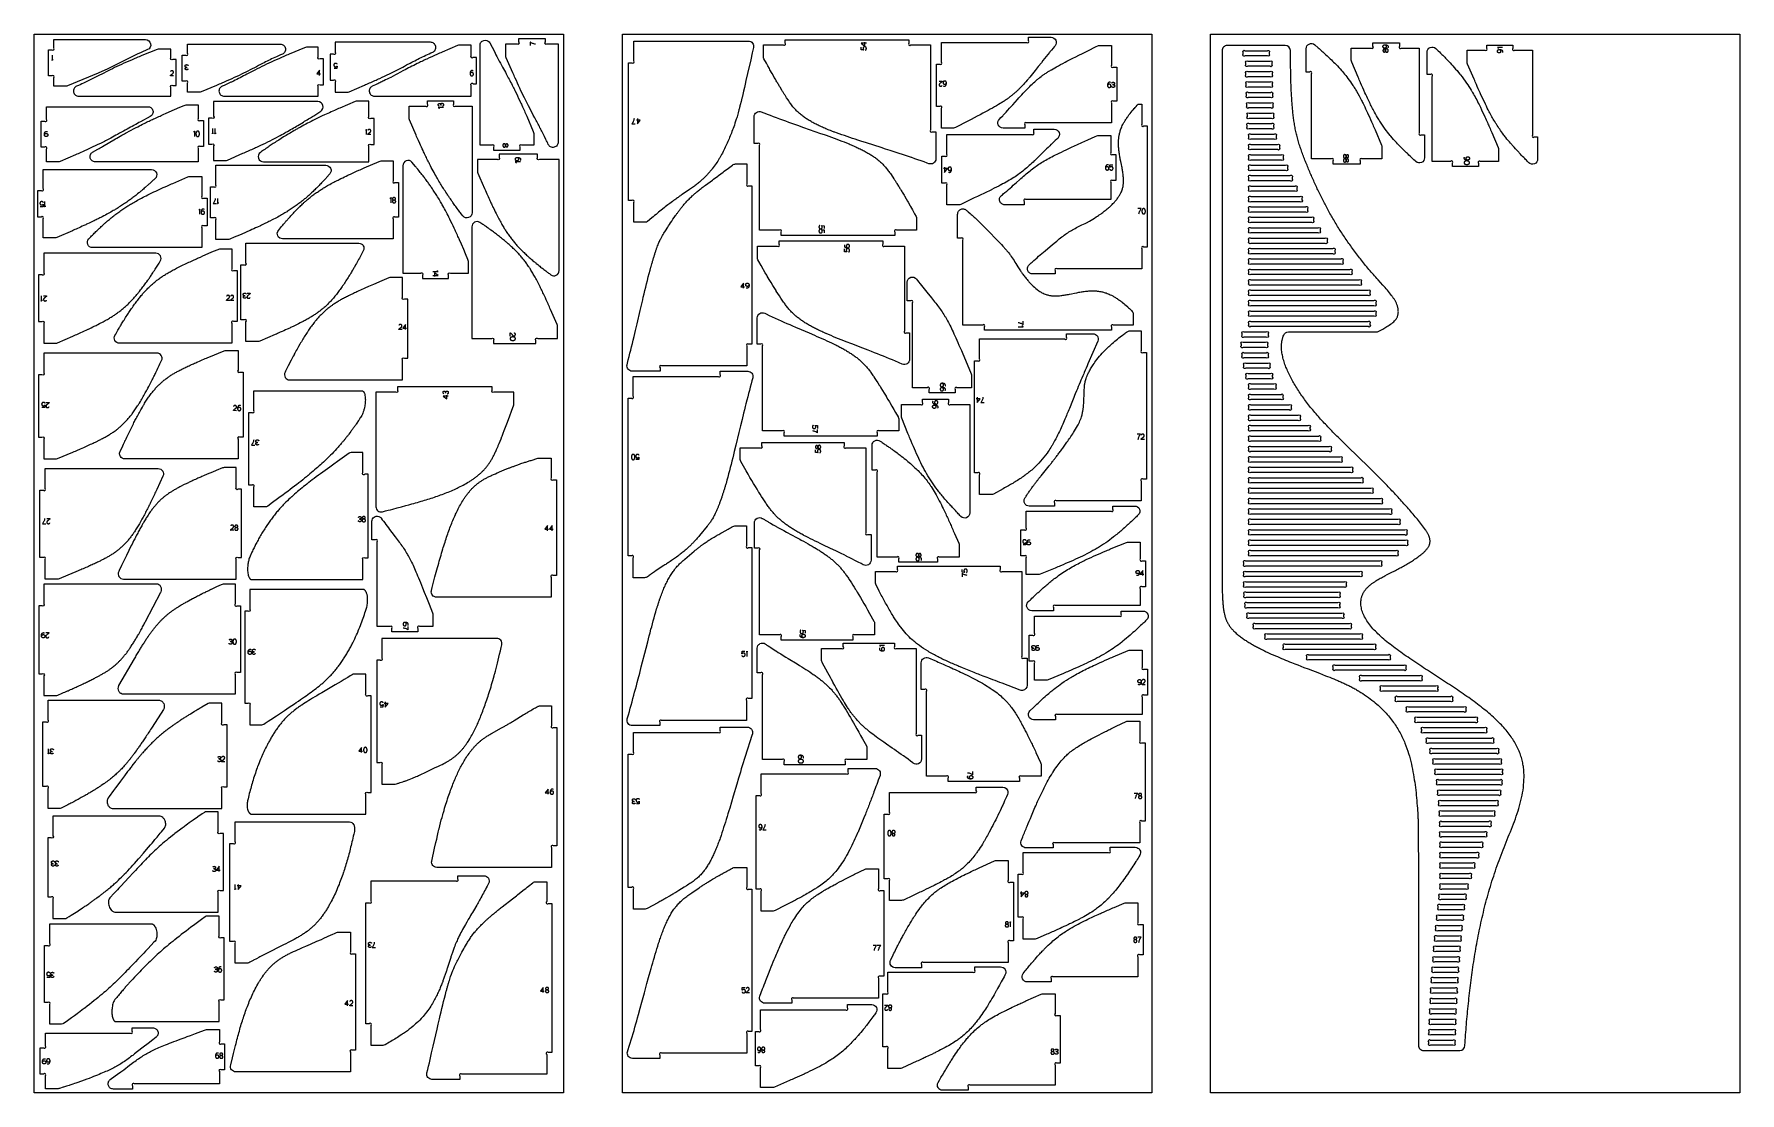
# Model space of a CAD drawing. Header units: millimetres. Extents: x 129 to 4060, y -1224 to 1216.
import ezdxf

# ---------------------------------------------------------------- set-up
doc = ezdxf.new("R2010")
doc.units = ezdxf.units.MM
for name, color, linetype, true_color in [('cnc kesim', 7, 'Continuous', 0xff7300), ('Layer 01', 7, 'Continuous', 0x000000), ('çizim', 7, 'Continuous', 0x0500ff)]:
    doc.layers.add(name, color=color, linetype=linetype, true_color=true_color)

msp = doc.modelspace()

# ---------------------------------------------------------------- linework, layer by layer
at = {"layer": 'cnc kesim'}
for points in [[(174.3, 1115.1, 1), (170, 1119.3), (162.3, 1119.3), (162.3, 1179.3), (170, 1179.3, 1), (174.3, 1183.5), (174.3, 1202.9), (385.6, 1202.9, -0.823633), (390.1, 1179.8), (375.6, 1173.6), (366.3, 1169.3), (299, 1135.8), (276.8, 1125.7), (206.1, 1096.6, -0.095558), (201.6, 1095.7), (174.3, 1095.7)], [(377.2, 1166, 0.001128), (365, 1161, 0.00419), (341.5, 1150.8, 0.006648), (319.4, 1140.7, 0.008505), (279.8, 1120.8, -0.012768), (242.7, 1102.5, -0.008274), (226.8, 1095.6, 0.16715), (220.9, 1090.5, 0.180453), (219.6, 1082.2, 0.180123), (224, 1075.1, 0.166902), (231.4, 1072.5), (444.1, 1072.5), (444.1, 1092.7, -1), (448.3, 1096.9), (456.1, 1096.9), (456.1, 1156.9), (448.3, 1156.9, -1), (444.1, 1161.2), (444.1, 1181.3), (416.8, 1181.3, 0.097201), (412.2, 1180.4)], [(696.5, 1192.4, -0.166534), (703.9, 1189.9, -0.371994), (707, 1174.6, -0.167227), (701.1, 1169.4, 0.008842), (683.3, 1161.6, 0.011761), (655.4, 1147.8), (646.3, 1143.1, -0.007812), (606.7, 1123.1, -0.006291), (584.6, 1112.8, -0.003863), (561.1, 1102.5, -0.002337), (548.9, 1097.4), (513.9, 1082.7, -0.098621), (509.3, 1081.8), (482, 1081.8), (482, 1102.9, 1), (477.8, 1107.1), (470, 1107.1), (470, 1167.1), (477.8, 1167.1, 1), (482, 1171.4), (482, 1192.4)], [(787.8, 1158.9, -1), (783.6, 1163.1), (783.6, 1185.2), (756.3, 1185.2, 0.100064), (751.7, 1184.3), (716.7, 1169.4, 0.001054), (704.5, 1164.2, 0.003894), (681, 1153.7, 0.006166), (658.9, 1143.4, 0.006036), (637.5, 1132.6, 0.00151), (619.3, 1123.2, -0.008129), (588.4, 1107.4, -0.003694), (582.3, 1104.5, -0.00849), (563.2, 1096), (562.2, 1095.6, 0.16674), (556.4, 1090.4, 0.180164), (555.1, 1082.1, 0.179191), (559.5, 1075.1, 0.165813), (566.9, 1072.5), (783.6, 1072.5), (783.6, 1094.7, -1), (787.8, 1098.9), (795.6, 1098.9), (795.6, 1158.9)], [(818.7, 1109.3, -1), (823, 1105.1), (823, 1081.8), (850.2, 1081.8, 0.101236), (854.9, 1082.8), (889.9, 1097.8, 0.001017), (902, 1103.1, 0.003758), (925.6, 1113.7, 0.005953), (947.7, 1124.1), (951, 1125.8, 0.006382), (987.3, 1144.5), (995.6, 1148.8, -0.009327), (1024.3, 1163.4), (1027.9, 1165.1, -0.00677), (1043.4, 1172.1), (1047.4, 1173.9, 0.166365), (1053.1, 1179.1, 0.180004), (1054.3, 1187.3, 0.178405), (1049.9, 1194.3, 0.164814), (1042.5, 1196.8), (823, 1196.8), (823, 1173.6, -1), (818.7, 1169.3), (811, 1169.3), (811, 1109.3)], [(1140.5, 1161.4, -1), (1136.2, 1165.6), (1136.2, 1190.2), (1109, 1190.2, 0.10195), (1104.3, 1189.2), (1069.3, 1174.1, 0.000982), (1057.2, 1168.7, 0.003745), (1033.7, 1158.1, 0.002632), (1022.3, 1152.8, 0.004435), (1011.6, 1147.6, 0.007479), (979.9, 1131.4), (972, 1127.2, -0.002814), (950.7, 1116, -0.005555), (934.9, 1108, -0.003198), (925.9, 1103.7, -0.004458), (915.9, 1098.9), (908.2, 1095.4, 0.165825), (902.6, 1090.1, 0.179191), (901.4, 1082, 0.177143), (905.9, 1075, 0.163694), (913.3, 1072.5), (1136.2, 1072.5), (1136.2, 1097.1, -1), (1140.5, 1101.4), (1148.2, 1101.4), (1148.2, 1161.4)], [(1252.7, 959.4, 1), (1248.4, 955.2), (1248.4, 947.4), (1188.4, 947.4), (1188.4, 955.2, 1), (1184.2, 959.4), (1156.6, 959.4), (1156.6, 1189.7, -0.162284), (1159, 1197, -0.078008), (1161.7, 1199.6, -0.31853), (1175.4, 1199.6, -0.120805), (1179.2, 1195.2), (1189.5, 1175.2, 0.002947), (1197, 1160.8), (1198.5, 1158, 0.001943), (1208.5, 1139.5, -0.001568), (1217, 1123.7), (1219.9, 1118.3, -0.007016), (1233.9, 1091.6, -0.002913), (1237.6, 1084.1, -0.005398), (1248.1, 1062, -0.001894), (1252.9, 1051.6, -0.001818), (1258.8, 1038.5, -0.002076), (1264.1, 1026.3), (1279.3, 991.4, -0.102326), (1280.3, 986.7), (1280.3, 959.4)], [(1242.1, 1193.3, 1), (1246.3, 1197.5), (1246.3, 1205.3), (1306.3, 1205.3), (1306.3, 1197.5, 1), (1310.6, 1193.3), (1336.6, 1193.3), (1336.6, 966.7, -0.162832), (1334.1, 959.3, -0.176188), (1327.3, 954.8, -0.177088), (1319.2, 955.8, -0.164239), (1313.8, 961.4, 0.00291), (1308.2, 972.9), (1304.9, 979.6, 0.003384), (1298.8, 991.9, 0.002894), (1294.7, 999.9, 0.002815), (1282.8, 1022.4), (1279.2, 1029, -0.003473), (1268.2, 1050, -0.006148), (1258.8, 1068.6, -0.005394), (1248.2, 1090.7), (1248.1, 1091.1, -0.003377), (1237.6, 1114.2, -0.002074), (1232.2, 1126.3), (1217.1, 1161.3, -0.102223), (1216.1, 1166), (1216.1, 1193.3)], [(1775.2, 1199.7, -0.482767), (1786.8, 1184.9), (1783.9, 1172.1), (1780.3, 1156.4), (1773.1, 1124.6), (1769.4, 1108.5), (1767.5, 1100.4), (1765.7, 1092.3), (1763.8, 1084.2), (1761.9, 1076.1), (1760.4, 1069.7), (1760, 1068), (1758, 1060.1), (1756.1, 1052.3, -0.001919), (1754.2, 1044.9, -0.002312), (1752.3, 1037.8, -0.002871), (1750.5, 1031.2), (1750.5, 1031, -0.002947), (1748.8, 1025.2, -0.003204), (1747.2, 1019.7, -0.006468), (1745.6, 1014.8), (1744.1, 1010.2), (1742.7, 1006.1), (1741.3, 1002.1), (1739.9, 998.4), (1738.6, 994.7), (1737.2, 991.2), (1735.9, 987.7), (1734.5, 984.3), (1733.1, 980.9), (1731.8, 977.6), (1730.4, 974.3), (1729, 971), (1727.5, 967.8), (1726.1, 964.6), (1724.6, 961.3), (1723.1, 958.1), (1721.6, 954.8), (1720, 951.6), (1718.4, 948.3), (1716.8, 945), (1715.1, 941.6), (1713.4, 938.3), (1712, 935.7), (1711.6, 935.1, -0.004462), (1709.8, 931.9, -0.00481), (1708, 928.8, -0.008719), (1706.2, 925.8), (1704.3, 922.9), (1702.4, 920), (1700.4, 917.1), (1698.4, 914.2), (1696.3, 911.3), (1694.1, 908.3), (1691.9, 905.4, -0.004099), (1689.5, 902.4, -0.004321), (1687.1, 899.5, -0.00456), (1684.6, 896.5, -0.004814), (1681.9, 893.5, -0.005056), (1679.2, 890.5, -0.008008), (1676.3, 887.6), (1673.4, 884.6, -0.005594), (1670.3, 881.7, -0.005672), (1667.1, 878.7, -0.005674), (1663.7, 875.8, -0.005571), (1660.2, 872.8, -0.005336), (1656.5, 869.9, -0.00494), (1652.6, 866.9, -0.004352), (1648.5, 863.9, -0.003552), (1644.1, 860.7, -0.003503), (1639.4, 857.5), (1622.1, 845.7, 0.003299), (1614.6, 840.5), (1613.2, 839.4, 0.003214), (1605.6, 834, 0.00504), (1593.9, 825.3), (1589.7, 822.1, 0.004325), (1577.5, 812.6), (1577, 812.1, 0.003082), (1565.2, 802.6, 0.00221), (1552.8, 792.3), (1542.5, 783.7, -0.177227), (1537.9, 781.9), (1510.6, 781.9), (1510.6, 827.7, 1), (1506.4, 831.9), (1498.6, 831.9), (1498.6, 1149.7), (1506.4, 1149.7, 1), (1510.6, 1153.9), (1510.6, 1199.7)], [(2195, 994.9, 1), (2199.2, 990.6), (2207, 990.6), (2207, 928.2, -0.521431), (2190.8, 917), (2187.3, 918.3), (2180.1, 920.9), (2179.9, 920.9), (2172.9, 923.5), (2165.6, 926), (2158.4, 928.5), (2151.4, 930.9), (2151.2, 931), (2144.1, 933.4), (2136.9, 935.8), (2129.8, 938.2), (2122.7, 940.5), (2115.6, 942.8), (2108.6, 945.1), (2101.6, 947.4), (2091.2, 950.7), (2080.8, 954.1), (2047.1, 964.8), (2033.9, 969), (2027.5, 971.1), (2021.1, 973.2), (2014.7, 975.3), (2008.5, 977.4), (2002.3, 979.5), (1996.2, 981.6), (1990.1, 983.6), (1984.2, 985.7), (1978.4, 987.9), (1974.5, 989.3), (1972.6, 990), (1967, 992.1, -0.005054), (1961.5, 994.3, -0.002872), (1956.1, 996.5, -0.003131), (1950.9, 998.7, -0.003415), (1945.7, 1001, -0.003728), (1940.6, 1003.2, -0.004072), (1935.7, 1005.6, -0.004447), (1930.9, 1007.9, -0.004857), (1926.2, 1010.4, -0.005301), (1921.6, 1012.9, -0.00578), (1917.2, 1015.4, -0.006293), (1912.8, 1018, -0.006837), (1908.6, 1020.7, -0.007403), (1904.6, 1023.5, -0.00794), (1900.6, 1026.4), (1900.6, 1026.4, -0.008536), (1896.8, 1029.4, -0.009048), (1893, 1032.5, -0.009468), (1889.4, 1035.7, -0.009742), (1886, 1039.1, -0.009804), (1882.6, 1042.7, -0.009585), (1879.3, 1046.4, -0.009019), (1876.1, 1050.4, -0.008042), (1872.9, 1054.6, -0.006643), (1869.7, 1059.1, -0.00477), (1866.4, 1063.9), (1863.1, 1069, -0.004072), (1859.6, 1074.4, -0.002358), (1855.9, 1080.3, -0.002186), (1852, 1086.5), (1848, 1093.2, -0.003382), (1843.8, 1100.3, -0.001682), (1839.3, 1107.9), (1837.2, 1111.6), (1834.7, 1116), (1830.3, 1123.7), (1829.8, 1124.5), (1824.8, 1133.4), (1823.4, 1136), (1819.6, 1142.8), (1816.5, 1148.5), (1810.8, 1158.8, -0.122667), (1809.6, 1163.3), (1809.6, 1190.6), (1855.4, 1190.6, 1), (1859.6, 1194.9), (1859.6, 1202.6), (2145, 1202.6), (2145, 1194.9, 1), (2149.2, 1190.6), (2195, 1190.6)], [(2472.8, 1208.3, -0.292258), (2483.7, 1201.3, -0.295791), (2481.9, 1188.5), (2480.1, 1186.3), (2477.4, 1183.3), (2473.3, 1178.4), (2470.1, 1174.6), (2469.3, 1173.6), (2465.3, 1168.7), (2461.4, 1163.9), (2457.6, 1159.2), (2453.9, 1154.5), (2450.2, 1149.8), (2443.1, 1140.8), (2436.3, 1132.1), (2433, 1128), (2429.8, 1123.9), (2426.6, 1120), (2423.5, 1116.2), (2421.7, 1114.1), (2420.4, 1112.6), (2417.4, 1109.1), (2414.5, 1105.7), (2411.6, 1102.4), (2408.7, 1099.2), (2405.8, 1096.2), (2402.9, 1093.2, -0.007214), (2400.1, 1090.3, -0.003876), (2397.2, 1087.5, -0.004046), (2394.3, 1084.7, -0.004203), (2391.4, 1082, -0.004344), (2388.4, 1079.4, -0.004465), (2385.4, 1076.9), (2382.4, 1074.4, -0.007945), (2379.3, 1071.9, -0.004632), (2376.2, 1069.5, -0.004596), (2372.9, 1067.1, -0.004504), (2369.6, 1064.8, -0.004346), (2366.2, 1062.5, -0.004116), (2362.6, 1060.1, -0.003804), (2359, 1057.8, -0.003402), (2355.1, 1055.4), (2351.1, 1053.1), (2346.9, 1050.6), (2345, 1049.5), (2342.4, 1048), (2337.7, 1045.3), (2332.6, 1042.5), (2327.3, 1039.6), (2322.9, 1037.2), (2321.6, 1036.5), (2315.6, 1033.3), (2309.2, 1029.9), (2302.5, 1026.4), (2295.5, 1022.7), (2288.1, 1018.8), (2280.4, 1014.9), (2252.2, 1000.3, -0.11716), (2247.7, 999.1), (2220.3, 999.1), (2220.3, 1044.9, 1), (2216.1, 1049.1), (2208.3, 1049.1), (2208.3, 1146.3), (2216.1, 1146.3, 1), (2220.3, 1150.6), (2220.3, 1196.3), (2416.1, 1196.3, 1), (2420.3, 1200.6), (2420.3, 1208.3)], [(2416.2, 1011.1, 1), (2411.9, 1006.9), (2411.9, 999.1), (2362, 999.1, -0.302104), (2350.9, 1006.5, -0.303599), (2353.4, 1019.5), (2356.9, 1023.2), (2361.1, 1027.5), (2362.1, 1028.6), (2365.2, 1031.8), (2369.2, 1036.1), (2372, 1039.2), (2373.1, 1040.4), (2377, 1044.6), (2380.8, 1048.8), (2384.5, 1053), (2395.1, 1064.9), (2398.5, 1068.7), (2401.8, 1072.4), (2405.1, 1075.9), (2408.3, 1079.4), (2410.6, 1081.9), (2411.4, 1082.8), (2414.4, 1086), (2417.4, 1089.1), (2420.4, 1092.1), (2423.3, 1095), (2426.3, 1097.8), (2429.2, 1100.6), (2432.1, 1103.2), (2435, 1105.8), (2437.9, 1108.4), (2440.8, 1110.8, -0.003937), (2443.8, 1113.3, -0.005264), (2446.8, 1115.6), (2449.8, 1118, -0.004166), (2452.9, 1120.3, -0.004173), (2456.1, 1122.5, -0.004136), (2459.3, 1124.7, -0.004051), (2462.6, 1126.9, -0.003912), (2466, 1129.1, -0.003711), (2469.6, 1131.3, -0.006555), (2473.2, 1133.5), (2477.1, 1135.8), (2481.1, 1138.1), (2485.3, 1140.4), (2489.8, 1142.8), (2494.5, 1145.4), (2499.5, 1148.1), (2504.9, 1150.9), (2509.3, 1153.2), (2510.6, 1153.8), (2516.6, 1156.9), (2523, 1160.2), (2529.8, 1163.6), (2536.9, 1167.1), (2545, 1171.2), (2557.3, 1177.3), (2576.9, 1186.9), (2580.1, 1188.5, -0.117622), (2584.5, 1189.6), (2611.9, 1189.6), (2611.9, 1143.8, 1), (2616.2, 1139.6), (2623.9, 1139.6), (2623.9, 1061.1), (2616.2, 1061.1, 1), (2611.9, 1056.9), (2611.9, 1011.1)], [(3319.3, -1109.5), (3319.3, -1114.6, 0.414214), (3331.3, -1126.6), (3414.5, -1126.6, 0.395656), (3426.4, -1115.3), (3426.5, -1114.6, -0.002174), (3428.1, -1090.6, -0.002402), (3429.9, -1066.6, -0.00255), (3432, -1042.6, -0.002712), (3434.4, -1018.6, -0.00289), (3437, -994.6, -0.003086), (3439.9, -970.6, -0.003301), (3443.1, -946.6, -0.003538), (3446.6, -922.6, -0.003799), (3450.5, -898.6, -0.004084), (3454.8, -874.6, -0.004393), (3459.5, -850.6, -0.004726), (3464.7, -826.6, -0.005075), (3470.3, -802.6, -0.005425), (3476.5, -778.6, -0.005749), (3483.3, -754.6, -0.005991), (3490.7, -730.6, -0.006044), (3498.7, -706.6, -0.005838), (3507.4, -682.6, -0.004869), (3516.6, -658.6, -0.002242), (3526.2, -634.6, 0.002085), (3535.9, -610.6, 0.010889), (3544.8, -586.6, 0.015032), (3552.4, -562.6, 0.01927), (3558.2, -538.6, 0.024917), (3561.7, -514.6, 0.031544), (3562.6, -490.6, 0.018351), (3561.8, -478.6, 0.019879), (3560.1, -466.6, 0.021132), (3557.3, -454.6, 0.021683), (3553.5, -442.6, 0.021428), (3548.4, -430.6, 0.02019), (3542.2, -418.6, 0.018624), (3534.7, -406.6, 0.017367), (3526, -394.6, 0.01584), (3516, -382.6, 0.014101), (3504.7, -370.6, 0.01226), (3492.1, -358.6, 0.010411), (3478.3, -346.6, 0.008629), (3463.5, -334.6, 0.006967), (3447.6, -322.6, 0.005456), (3430.9, -310.6, 0.004114), (3413.5, -298.6, 0.002897), (3395.6, -286.6, 0.002107), (3377.3, -274.6), (3340.4, -250.6, -0.00152), (3322.2, -238.6, -0.002614), (3304.2, -226.6, -0.003886), (3286.7, -214.6, -0.005378), (3270, -202.6, -0.00758), (3254.1, -190.6, -0.010298), (3239.3, -178.6, -0.015359), (3226, -166.6, -0.01958), (3214.4, -154.6, -0.023653), (3204.7, -142.6, -0.028929), (3196.9, -130.6, -0.035719), (3191.2, -118.6, -0.044149), (3187.7, -106.6, -0.05373), (3186.5, -94.6, -0.06306), (3188.2, -82.6), (3188.2, -82.5, -0.015795), (3189.1, -79.6, -0.015755), (3190.2, -76.8, -0.01558), (3191.4, -74, -0.015223), (3192.8, -71.4, -0.014675), (3194.4, -68.8, -0.013976), (3196.1, -66.3, -0.013111), (3197.9, -63.9, -0.012195), (3199.9, -61.6, -0.015453), (3202, -59.4), (3204.1, -57.3, -0.009286), (3206.3, -55.3, -0.008381), (3208.6, -53.4, -0.007522), (3211, -51.5, -0.006726), (3213.4, -49.7, -0.005989), (3215.9, -48, -0.010002), (3218.4, -46.3), (3220.9, -44.7), (3223.5, -43.1), (3226.1, -41.5), (3228.7, -40), (3231.3, -38.5), (3234, -37.1), (3236.6, -35.6), (3239.3, -34.2), (3242, -32.8), (3247.3, -30.1), (3258.1, -24.6), (3263.4, -21.8), (3266.1, -20.4), (3268.8, -19), (3271.4, -17.6), (3274.1, -16.2), (3276.8, -14.7), (3279.4, -13.3), (3282, -11.8), (3284.7, -10.4), (3287.3, -8.9), (3289.9, -7.4), (3292.5, -5.9), (3295.1, -4.3), (3297.7, -2.8), (3300.3, -1.2), (3302.9, 0.4), (3305.4, 2), (3308, 3.6), (3310.5, 5.3), (3313, 6.9), (3315.5, 8.6), (3317.9, 10.4), (3320.4, 12.2), (3322, 13.4), (3322.8, 14), (3325.1, 15.9, 0.005433), (3327.5, 17.8, 0.006236), (3329.8, 19.7, 0.007282), (3332, 21.7, 0.008421), (3334.2, 23.8, 0.010333), (3336.3, 26, 0.012381), (3338.2, 28.3, 0.015417), (3340.1, 30.6, 0.01893), (3341.8, 33.1, 0.022982), (3343.3, 35.7, 0.016225), (3344, 37.4), (3344.5, 38.5, 0.029453), (3345.3, 41.3, 0.03212), (3345.9, 44.3, 0.031151), (3346, 47.2, 0.029261), (3345.8, 50.2, 0.025794), (3345.3, 53.2, 0.021675), (3344.5, 56.1, 0.01791), (3343.5, 58.9, 0.014109), (3342.4, 61.4), (3342.3, 61.6, 0.01179), (3340.9, 64.3, 0.009402), (3339.4, 67, 0.007706), (3337.9, 69.5, 0.00901), (3336.3, 72.1), (3335.3, 73.4, 0.014275), (3326.5, 85.4, 0.006157), (3316.9, 97.4, 0.004447), (3306.9, 109.4, 0.003573), (3296.5, 121.4, 0.003064), (3285.9, 133.4, 0.002749), (3275, 145.4, 0.002547), (3263.9, 157.4, 0.00242), (3252.6, 169.4, 0.002344), (3241, 181.4, 0.002307), (3229.2, 193.4, 0.002403), (3217.2, 205.4, 0.002915), (3205, 217.4), (3155.5, 265.4, -0.001509), (3143.2, 277.4, -0.00217), (3131.2, 289.4, -0.002877), (3119.3, 301.4, -0.003657), (3107.8, 313.4, -0.004539), (3096.6, 325.4, -0.005559), (3085.9, 337.4, -0.006634), (3075.7, 349.4, -0.007036), (3066.1, 361.4, -0.007393), (3057, 373.4, -0.007854), (3048.5, 385.4, -0.008451), (3040.5, 397.4, -0.009228), (3033.2, 409.4, -0.010254), (3026.5, 421.4, -0.011632), (3020.4, 433.4, -0.013403), (3015.1, 445.4, -0.016063), (3010.6, 457.4, -0.020198), (3007.1, 469.4, -0.024768), (3004.7, 481.4, -0.031609), (3003.7, 493.4, -0.013333), (3003.7, 497.1), (3003.7, 497.9, -0.009462), (3003.9, 500.9, -0.009955), (3004.1, 503.9, -0.010444), (3004.5, 506.9, -0.010936), (3005.1, 509.9, -0.011404), (3005.7, 512.8, -0.011856), (3006.5, 515.8), (3007, 517.4, -0.021073), (3008.8, 522.1, -0.30123), (3019.8, 529.4), (3222.2, 529.4, 0.119984), (3227.7, 530.8, 0.017965), (3246.4, 541.4, 0.020541), (3257.6, 549, 0.054786), (3266.4, 556.8), (3267.1, 557.6, 0.025346), (3268.7, 560.1, 0.025507), (3270.1, 562.8, 0.024388), (3271.2, 565.4), (3271.2, 565.6, 0.02478), (3272.1, 568.4, 0.023797), (3272.6, 571.4, 0.02237), (3272.9, 574.4, 0.020788), (3272.9, 577.4, 0.019237), (3272.7, 580.4, 0.017646), (3272.3, 583.3, 0.016189), (3271.6, 586.3, 0.015953), (3270.8, 589.2), (3270.7, 589.4, 0.052568), (3265.4, 601.4), (3264.6, 602.8, 0.008114), (3263, 605.4, 0.00704), (3261.3, 607.9, 0.006067), (3259.6, 610.4, 0.006279), (3257.8, 612.8), (3257.4, 613.4, 0.015156), (3247.7, 625.4, 0.005777), (3237.1, 637.4), (3226.2, 649.4, -0.003167), (3215.5, 661.4, -0.004912), (3205.1, 673.4, -0.004849), (3195.1, 685.4, -0.004638), (3185.5, 697.4, -0.004511), (3176.3, 709.4, -0.00444), (3167.4, 721.4, -0.004409), (3158.8, 733.4, -0.004409), (3150.5, 745.4, -0.004431), (3142.6, 757.4, -0.004474), (3134.9, 769.4, -0.004532), (3127.6, 781.4, -0.004581), (3120.5, 793.4, -0.004304), (3113.7, 805.4, -0.003954), (3107.2, 817.4, -0.003678), (3100.9, 829.4, -0.003461), (3094.9, 841.4, -0.003295), (3089, 853.4, -0.003172), (3083.4, 865.4, -0.003089), (3077.9, 877.4, -0.003044), (3072.6, 889.4, -0.003039), (3067.4, 901.4, -0.003076), (3062.5, 913.4, -0.003162), (3057.7, 925.4, -0.002944), (3053.1, 937.4, -0.004519), (3048.7, 949.4, -0.00805), (3044.6, 961.4, -0.010171), (3041, 973.4, -0.010481), (3037.9, 985.4, -0.009558), (3035.4, 997.4, -0.008233), (3033.3, 1009.4, -0.006865), (3031.5, 1021.4, -0.005655), (3030.1, 1033.4, -0.004655), (3028.9, 1045.4, -0.00385), (3027.9, 1057.4, -0.003208), (3027.1, 1069.4, -0.002697), (3026.4, 1081.4, -0.002288), (3025.9, 1093.4, -0.001957), (3025.4, 1105.4, -0.00315), (3025.1, 1117.4), (3024.8, 1129.4), (3024.6, 1141.4), (3024.4, 1153.4), (3024.3, 1165.4), (3024.2, 1177.4), (3024.2, 1177.5, 0.413177), (3012.2, 1189.4), (2878.6, 1189.4, 0.414214), (2866.6, 1177.4), (2866.6, -10.6, 0.001145), (2866.6, -34.6, 0.003073), (2866.9, -58.6, 0.007485), (2867.7, -82.6), (2867.9, -85.6), (2868, -88.2), (2868.2, -90.7), (2868.4, -93.3), (2868.6, -95.8), (2868.8, -98.3), (2869, -100.8), (2869.3, -103.4), (2869.6, -105.9), (2869.6, -106.6), (2869.9, -108.4), (2870.2, -110.9), (2870.6, -113.4), (2871, -115.9), (2871.5, -118.4), (2872.1, -120.9, 0.006274), (2872.7, -123.4, 0.006828), (2873.3, -125.8, 0.007349), (2874.1, -128.3, 0.007914), (2874.8, -130.6), (2874.9, -130.7, 0.008257), (2875.7, -133, 0.008603), (2876.7, -135.4, 0.008842), (2877.7, -137.7, 0.008977), (2878.9, -140, 0.008995), (2880.1, -142.2, 0.008897), (2881.3, -144.4, 0.008701), (2882.7, -146.6, 0.008406), (2884.1, -148.6, 0.008048), (2885.6, -150.7, 0.007626), (2887.2, -152.7, 0.00711), (2888.8, -154.6), (2888.8, -154.6, 0.006714), (2890.5, -156.5, 0.006268), (2892.2, -158.4, 0.011283), (2894, -160.2), (2895.8, -162), (2897.7, -163.7), (2899.5, -165.5), (2901.5, -167.1), (2903.4, -168.8), (2905.4, -170.4), (2907.4, -171.9), (2909.4, -173.5), (2911.4, -175), (2913.5, -176.5), (2915.5, -178), (2917.6, -179.4), (2919.7, -180.8), (2921.9, -182.2), (2924, -183.6), (2926.1, -184.9), (2928.3, -186.3), (2930.5, -187.6), (2932.7, -188.9), (2934.8, -190.2), (2937.1, -191.4), (2939.3, -192.7), (2941.5, -193.9), (2943.7, -195.1), (2945.9, -196.3), (2948.2, -197.5), (2950.4, -198.7), (2952.7, -199.9), (2955, -201), (2958, -202.6), (2959.5, -203.3), (2961.8, -204.4), (2964.1, -205.5), (2966.4, -206.6), (2968.6, -207.7), (2970.9, -208.8), (2975.6, -210.9), (2980.2, -213), (2984.8, -215.1), (2989.5, -217.1), (2994.1, -219.1), (2998.8, -221.1), (3003.5, -223.1), (3008.2, -225), (3012.9, -227), (3017.6, -228.9), (3022.3, -230.8), (3027, -232.7), (3034.1, -235.5), (3041.2, -238.3), (3048.3, -241.1), (3055.4, -243.8), (3064.9, -247.4), (3091, -257.4), (3098.1, -260.1), (3105.2, -262.9), (3109.9, -264.7), (3114.7, -266.6), (3119.4, -268.5), (3124.1, -270.4), (3128.8, -272.3), (3133.5, -274.3), (3135.8, -275.3), (3138.1, -276.3), (3140.4, -277.3), (3142.8, -278.3), (3145.1, -279.4), (3147.4, -280.4), (3149.7, -281.5), (3152, -282.6), (3154.3, -283.7), (3156.6, -284.8), (3158.9, -285.9), (3161.1, -287), (3163.4, -288.2), (3165.6, -289.4), (3167.9, -290.6), (3170.1, -291.8), (3172.3, -293), (3174.6, -294.2), (3176.8, -295.5), (3179, -296.8), (3181.2, -298), (3182, -298.6, -0.035116), (3216.3, -322.6, -0.033381), (3242.1, -346.6, -0.033905), (3261.9, -370.6, -0.031479), (3276.8, -394.6, -0.026655), (3288.1, -418.6, -0.022189), (3296.6, -442.6, -0.018548), (3303, -466.6, -0.013252), (3307.8, -490.6, -0.009623), (3311.4, -514.6, -0.007481), (3314.3, -538.6, -0.005898), (3316.4, -562.6), (3316.9, -568.6), (3317.3, -573.6), (3317.6, -578.7), (3317.7, -581.2), (3317.9, -583.8), (3318, -586.6), (3318.1, -588.8), (3318.2, -591.4), (3318.3, -593.9), (3318.5, -599), (3318.6, -604.1), (3318.7, -609.2), (3318.7, -610.6, -0.002345), (3318.9, -634.6), (3319, -657.4), (3319.1, -682.6), (3319.2, -705.7), (3319.2, -746.3), (3319.3, -790.6), (3319.3, -862.6), (3319.3, -982.6)], [(3072.5, 1123.9, 1), (3068.2, 1128.2), (3060.5, 1128.2), (3060.5, 1181.9, -0.292863), (3067.5, 1192.8, -0.293626), (3080.3, 1191), (3088.4, 1184, -0.003444), (3095.2, 1177.9, -0.002675), (3102.3, 1171.5), (3106.1, 1168.1, -0.006356), (3116, 1158.7, -0.006479), (3126.3, 1148.5), (3129.3, 1145.5, -0.011715), (3142, 1131.8), (3144, 1129.5, -0.012763), (3154, 1117.4, -0.016587), (3165.3, 1101.9, -0.009293), (3171.5, 1092.4, -0.007232), (3176.4, 1084.3, -0.014603), (3188.1, 1063, -0.003811), (3193.1, 1052.8, -0.006069), (3201.9, 1034.3), (3203.5, 1030.7, -0.004334), (3213.9, 1007.2, -0.001124), (3219.2, 995.1), (3234, 960, -0.099428), (3234.9, 955.5), (3234.9, 928.2), (3189.1, 928.2, 1), (3184.9, 923.9), (3184.9, 916.2), (3122.5, 916.2), (3122.5, 923.9, 1), (3118.2, 928.2), (3072.5, 928.2)], [(3321.3, 987.4, 1), (3325.6, 983.2), (3333.3, 983.2), (3333.3, 930.6, -0.297521), (3326.1, 919.6, -0.298355), (3313.2, 921.8), (3311.4, 923.5, -0.002928), (3300.8, 933.4), (3297, 937, -0.003783), (3290.5, 943.3, -0.003597), (3282.7, 951, -0.006564), (3271.3, 962.8), (3268.8, 965.5, -0.012145), (3255.3, 980.7), (3254.4, 981.8, -0.015679), (3242.5, 996.9, -0.017576), (3230.3, 1014.8, -0.003491), (3227.7, 1018.9, -0.013658), (3217.9, 1035.9, -0.012164), (3206.3, 1058.5), (3204, 1063.4, -0.004669), (3196, 1080.6, -0.004004), (3185.7, 1103.7), (3185.5, 1104.1, -0.001449), (3180.3, 1116.2), (3165.4, 1151.3, -0.100061), (3164.5, 1155.9), (3164.5, 1183.2), (3210.3, 1183.2, 1), (3214.5, 1187.4), (3214.5, 1195.2), (3275.3, 1195.2), (3275.3, 1187.4, 1), (3279.6, 1183.2), (3321.3, 1183.2)], [(3339.1, 1173.8, -0.663334), (3359.5, 1182.4), (3359.9, 1182, -0.003022), (3370, 1172), (3370.9, 1171.2, -0.003121), (3379.8, 1162.2, -0.002559), (3386.3, 1155.4, -0.006624), (3398.2, 1142.7), (3401.5, 1139, -0.01167), (3414.6, 1123.6), (3416.3, 1121.5, -0.017897), (3430.3, 1102.7, -0.014084), (3440.7, 1086.5, -0.005838), (3444.1, 1081, -0.01657), (3458.9, 1053.3, -0.002895), (3462, 1047, -0.005699), (3472.4, 1024.8, -0.002409), (3478.3, 1011.7, -0.001454), (3482.9, 1001.3, -0.002138), (3488.2, 989.2), (3503.1, 954.2, -0.100701), (3504.1, 949.5), (3504.1, 922.3), (3461.8, 922.3, 1), (3457.6, 918), (3457.6, 910.3), (3397.6, 910.3), (3397.6, 918, 1), (3393.3, 922.3), (3351.1, 922.3), (3351.1, 1118, 1), (3346.9, 1122.3), (3339.1, 1122.3)], [(3582, 982.7, 1), (3586.2, 978.5), (3594, 978.5), (3594, 927.8, -0.669973), (3573.4, 919.3, -0.001521), (3566.2, 926.6), (3564.2, 928.7, -0.003431), (3554.7, 938.6, -0.002362), (3548.8, 944.8, -0.006078), (3536.8, 958.1, -0.00385), (3531.5, 964.1, -0.009234), (3520.7, 977.2, -0.007136), (3514.8, 984.8, -0.020497), (3498.9, 1007.9, -0.005165), (3495, 1014.2, -0.015881), (3482.4, 1036.7, -0.007191), (3473.8, 1053.8, -0.005911), (3463.4, 1075.9), (3461.4, 1080.1, -0.002973), (3452.8, 1099.4, -0.001112), (3447.6, 1111.6), (3432.6, 1146.6, -0.100837), (3431.6, 1151.3), (3431.6, 1178.5), (3472.6, 1178.5, 1), (3476.8, 1182.7), (3476.8, 1190.5), (3536.8, 1190.5), (3536.8, 1182.7, 1), (3541, 1178.5), (3582, 1178.5)], [(2971.2, 1177.4, -1), (2975.4, 1173.2), (2975.4, 1169.7, -1), (2971.2, 1165.4), (2919.7, 1165.4, -1), (2915.4, 1169.7), (2915.4, 1173.2, -1), (2919.7, 1177.4)], [(2977.3, 1153.4, -1), (2981.6, 1149.2), (2981.6, 1145.7, -1), (2977.3, 1141.4), (2925.8, 1141.4, -1), (2921.6, 1145.7), (2921.6, 1149.2, -1), (2925.8, 1153.4)], [(2977.6, 1129.4, -1), (2981.8, 1125.2), (2981.8, 1121.7, -1), (2977.6, 1117.4), (2926.1, 1117.4, -1), (2921.8, 1121.7), (2921.8, 1125.2, -1), (2926.1, 1129.4)], [(2978, 1105.4, -1), (2982.2, 1101.2), (2982.2, 1097.7, -1), (2978, 1093.4), (2926.5, 1093.4, -1), (2922.2, 1097.7), (2922.2, 1101.2, -1), (2926.5, 1105.4)], [(1031.4, 1049.7, 1), (1035.7, 1053.9), (1035.7, 1061.7), (1095.7, 1061.7), (1095.7, 1053.9, 1), (1099.9, 1049.7), (1138.4, 1049.7), (1138.4, 804.1, -0.320721), (1130.3, 792.7, -0.321956), (1116.9, 796.6), (1113.2, 801.4, -0.003364), (1106.9, 809.8), (1105.9, 811, -0.003562), (1098.7, 820.8, -0.003805), (1092.7, 829.3), (1091.6, 830.8, -0.004013), (1084.6, 841, -0.004275), (1079.7, 848.3), (1077.6, 851.5, -0.004553), (1070.6, 862.4, -0.004896), (1063.6, 873.8, -0.0053), (1056.8, 885.4), (1056.3, 886.3, -0.005781), (1048.6, 900.2, -0.006362), (1040, 916.5, -0.003214), (1035.7, 925, -0.003672), (1029.9, 936.9, -0.002532), (1025.2, 947.1, -0.003748), (1017.6, 963.6), (1014.5, 970.6, -0.002174), (1009.1, 982.7), (993.9, 1017.8, -0.102374), (993, 1022.4), (993, 1049.7)], [(2978.6, 1081.4, -1), (2982.8, 1077.2), (2982.8, 1073.7, -1), (2978.6, 1069.4), (2927.1, 1069.4, -1), (2922.8, 1073.7), (2922.8, 1077.2, -1), (2927.1, 1081.4)], [(157, 950.6, 1), (152.8, 954.8), (145, 954.8), (145, 1014.8), (152.8, 1014.8, 1), (157, 1019), (157, 1048.4), (390.8, 1048.4, -0.160604), (398, 1046.1, -0.171237), (402.5, 1039.5, -0.172171), (401.8, 1031.6, -0.162426), (396.6, 1026), (374.3, 1013.7, 0.000955), (359.2, 1005.5), (358.4, 1005, 0.000822), (343.4, 996.7, -0.002088), (325.9, 987.1), (321.3, 984.6, -0.003124), (305.5, 976.1, -0.007161), (281.7, 963.9), (279.2, 962.7, -0.004873), (259.6, 953.4, -0.003509), (240.3, 944.6), (236.1, 942.7, -0.002084), (223.9, 937.3), (189, 922.1, -0.102386), (184.2, 921.2), (157, 921.2)], [(269.8, 921.2, -0.159231), (262.6, 923.5, -0.168232), (258.1, 929.9, -0.169124), (258.6, 937.7, -0.160939), (263.6, 943.4), (275.8, 950.7, -0.001316), (286.5, 956.9), (316, 973.9, -0.001699), (331, 982.4, -0.003423), (342.6, 988.9), (347.8, 991.7, -0.005773), (367.8, 1002.3, -0.004926), (382.2, 1009.6, -0.003516), (394.1, 1015.3, -0.002595), (404.3, 1020.1, -0.003879), (427.8, 1030.8), (431.7, 1032.5), (439.9, 1036.2), (452.3, 1041.6), (464.7, 1046.9), (474.9, 1051.4, -0.102492), (479.6, 1052.4), (506.9, 1052.4), (506.9, 1021, 1), (511.1, 1016.8), (518.9, 1016.8), (518.9, 956.8), (511.1, 956.8, 1), (506.9, 952.5), (506.9, 921.2)], [(538.4, 962.2, -1), (542.6, 958), (542.6, 924.5), (569.9, 924.5, 0.102368), (574.6, 925.4), (610, 940.9, 0.000938), (621.7, 946, 0.004379), (645.2, 956.7), (646.4, 957.2, 0.005657), (667.3, 967.2), (672.9, 970, 0.006601), (692.7, 980.3, 0.004759), (706.9, 988.1), (709.1, 989.3, 0.003549), (723.5, 997.5, 0.003676), (736.7, 1005.3), (749.3, 1012.8, 0.002472), (761.4, 1020.2), (763, 1021.2, 0.001976), (773.1, 1027.5, 0.002413), (782.5, 1033.5), (789.4, 1037.9, 0.333818), (794.4, 1051.4, 0.329619), (782.8, 1060), (542.6, 1060), (542.6, 1026.5, -1), (538.4, 1022.2), (530.6, 1022.2), (530.6, 962.2)], [(904.6, 1021.3, -1), (900.4, 1025.5), (900.4, 1061.4), (873.1, 1061.4, 0.102305), (868.5, 1060.4), (833.5, 1045.2, 0.001267), (821.3, 1039.8, 0.002359), (805.5, 1032.7), (797.8, 1029.2, 0.004945), (778.9, 1020.1), (775.7, 1018.6, 0.005981), (758.8, 1010, 0.005836), (742.6, 1001.3, 0.002276), (736.1, 997.7, 0.002607), (728.5, 993.3, 0.004142), (715.8, 985.8, 0.0049), (703.9, 978.5), (692.5, 971.3, 0.003562), (681.5, 964.2), (680, 963.2, 0.002669), (670.7, 957, 0.002926), (660.5, 950), (660.2, 949.8, 0.002712), (650.6, 943.1), (650.4, 942.9, 0.327856), (645.9, 929.5, 0.324295), (657.4, 921.2), (900.4, 921.2), (900.4, 957, -1), (904.6, 961.3), (912.4, 961.3), (912.4, 1021.3)], [(1788.3, 1025.4, -0.248907), (1793.6, 1035.3, -0.247715), (1804.8, 1036.5), (1810.9, 1034.1), (1813, 1033.3), (1818, 1031.3), (1825.1, 1028.5), (1832.2, 1025.8), (1839, 1023.3), (1839.3, 1023.2), (1846.4, 1020.5), (1853.5, 1017.9), (1860.5, 1015.4), (1867.5, 1012.9), (1874.5, 1010.4), (1881.4, 1007.9), (1888.3, 1005.5), (1901.9, 1000.7), (1928.5, 991.4), (1941.5, 986.9), (1949.8, 984), (1954.1, 982.4), (1960.4, 980.2), (1966.5, 978), (1972.6, 975.8), (1978.5, 973.6), (1984.4, 971.4), (1990.2, 969.2), (1995.9, 967), (2001.1, 964.9), (2001.4, 964.8), (2006.9, 962.5, -0.002637), (2012.2, 960.3, -0.002863), (2017.4, 958.1, -0.00311), (2022.5, 955.8, -0.003379), (2027.5, 953.5, -0.003672), (2032.3, 951.1, -0.003991), (2037, 948.8, -0.004336), (2041.6, 946.4, -0.004708), (2046.1, 943.9, -0.005109), (2050.5, 941.4, -0.005536), (2054.8, 938.9, -0.005986), (2058.9, 936.3, -0.006454), (2063, 933.6, -0.006932), (2066.9, 930.9, -0.007964), (2070.7, 928), (2070.9, 927.8, -0.007388), (2074.3, 925.1, -0.008265), (2077.9, 922, -0.008591), (2081.4, 918.9, -0.008798), (2084.8, 915.6, -0.00884), (2088, 912.2, -0.008666), (2091.2, 908.6, -0.008224), (2094.4, 904.8, -0.007469), (2097.5, 900.8, -0.006367), (2100.6, 896.6, -0.007469), (2103.7, 892.1), (2110.3, 882.3, -0.002304), (2113.8, 876.9, -0.003906), (2117.4, 871.1), (2121.3, 865, -0.001973), (2125.3, 858.4, -0.003513), (2129.5, 851.5), (2133.8, 844.1), (2134.7, 842.6), (2138.4, 836.3), (2141.7, 830.5), (2143.1, 828.1), (2148, 819.5), (2148.7, 818.2), (2153, 810.6), (2158.2, 801.4), (2161.5, 795.4, -0.132004), (2162.7, 790.9), (2162.7, 763.6), (2117, 763.6, 1), (2112.7, 759.3), (2112.7, 751.6), (1850.3, 751.6), (1850.3, 759.3, 1), (1846.1, 763.6), (1800.3, 763.6), (1800.3, 959.3, 1), (1796.1, 963.6), (1788.3, 963.6)], [(2430.2, 662.9, -0.147029), (2423.4, 664.9, -0.148358), (2418.9, 670.3, -0.15052), (2418.2, 677.2, -0.150975), (2421.6, 683.4), (2425.2, 686.8, -0.006036), (2428.9, 690.3), (2432.3, 693.4), (2432.7, 693.8), (2436.4, 697.1), (2440.2, 700.4), (2443.9, 703.6), (2447.6, 706.8), (2451.3, 709.9), (2458.6, 716.1), (2476.1, 730.8), (2482.6, 736.2), (2485.7, 738.7), (2488.7, 741.2), (2491.6, 743.6), (2494.5, 745.9), (2497.4, 748.1), (2500.2, 750.2), (2503, 752.3), (2505.7, 754.2), (2508.5, 756.1), (2511.2, 758), (2513.9, 759.7), (2516.7, 761.5), (2517.8, 762.1), (2519.5, 763.1), (2522.3, 764.8), (2525.1, 766.4), (2528.1, 768), (2531, 769.6), (2534.1, 771.1), (2537.2, 772.7), (2540.5, 774.3), (2543.8, 775.9), (2547.4, 777.6), (2551.1, 779.3), (2557.7, 782.4), (2558.2, 782.8), (2561.5, 784.9), (2565, 787), (2572.6, 791.7), (2576.9, 794.5, 0.007495), (2581.8, 797.6), (2582, 797.8, 0.007375), (2587.7, 801.7, 0.010131), (2595.3, 807.4, 0.012792), (2604.1, 814.5, 0.010476), (2610.1, 819.9, 0.014969), (2617, 826.8, 0.016539), (2622.6, 833, 0.021047), (2627.6, 839.7), (2628, 840.3, 0.027436), (2632.2, 847, 0.023157), (2634.7, 852.3, 0.020229), (2636.4, 856.7, 0.017775), (2637.5, 860.7, 0.015502), (2638.4, 864.3, 0.013553), (2638.9, 867.7, 0.011817), (2639.3, 870.9, 0.010294), (2639.5, 873.9, 0.008972), (2639.6, 876.8, 0.007835), (2639.6, 879.7, 0.006857), (2639.5, 882.5, 0.006018), (2639.3, 885.2), (2639.1, 887.8), (2638.8, 890.4), (2638.5, 893), (2638.2, 895.6), (2637.8, 898.1), (2637.4, 900.6), (2637, 903), (2636.5, 905.5), (2636.1, 907.9), (2635.6, 910.4), (2634.6, 915.2), (2633.2, 922.4), (2632.2, 927.3), (2631.8, 929.7), (2631.3, 932.2), (2630.9, 934.6), (2630.5, 937.1), (2630.1, 939.6), (2629.7, 942.2), (2629.3, 944.7), (2629, 947.3), (2628.7, 949.9), (2628.5, 952.6), (2628.3, 955.3), (2628.1, 958, -0.010222), (2628, 960.9, -0.005852), (2628, 963.7, -0.006407), (2628, 966.7, -0.007018), (2628.1, 969.7, -0.007675), (2628.3, 972.8, -0.00839), (2628.6, 976.1, -0.009151), (2629.1, 979.5, -0.009957), (2629.7, 983, -0.010793), (2630.5, 986.8, -0.011641), (2631.5, 990.7, -0.012489), (2632.9, 995, -0.01325), (2634.6, 999.6, -0.013946), (2636.8, 1004.7, -0.014534), (2639.7, 1010.3), (2639.8, 1010.5, -0.015067), (2643.4, 1016.7, -0.015168), (2648.3, 1024, -0.008829), (2652.1, 1029.2, -0.005519), (2655, 1032.9, -0.014318), (2664.4, 1044), (2664.5, 1044.2, -0.008901), (2673.5, 1053.9), (2682, 1053.9), (2682, 1008.1, 1), (2686.3, 1003.9), (2694, 1003.9), (2694, 724.9), (2686.3, 724.9, 1), (2682, 720.6), (2682, 674.9), (2486.3, 674.9, 1), (2482, 670.6), (2482, 662.9)], [(2979.5, 1057.4, -1), (2983.7, 1053.2), (2983.7, 1049.7, -1), (2979.5, 1045.4), (2928, 1045.4, -1), (2923.7, 1049.7), (2923.7, 1053.2, -1), (2928, 1057.4)], [(2980.8, 1033.4, -1), (2985, 1029.2), (2985, 1025.7, -1), (2980.8, 1021.4), (2929.3, 1021.4, -1), (2925, 1025.7), (2925, 1029.2, -1), (2929.3, 1033.4)], [(2428.2, 984.3, 1), (2432.5, 988.5), (2432.5, 996.3), (2479.6, 996.3, -0.310194), (2490.9, 988.6, -0.311578), (2487.8, 975.4), (2485.7, 973.6), (2482.3, 970.4), (2481.6, 969.8), (2477.5, 966), (2473.5, 962.2), (2472.4, 961.1), (2469.6, 958.4), (2465.7, 954.6), (2461.9, 950.9), (2458.2, 947.2), (2447.6, 936.6), (2444.2, 933.3), (2440.8, 930), (2437.6, 926.8), (2434.4, 923.8), (2433.8, 923.2), (2431.3, 920.8), (2428.3, 917.9), (2425.3, 915.2), (2422.3, 912.5), (2419.4, 909.9), (2416.5, 907.3), (2413.6, 904.9), (2410.7, 902.5), (2407.7, 900.1), (2404.8, 897.8), (2401.9, 895.6), (2398.9, 893.4), (2396.8, 891.8), (2395.9, 891.2), (2392.8, 889), (2389.7, 886.9), (2386.5, 884.9), (2383.2, 882.8), (2379.8, 880.7), (2376.3, 878.7), (2372.7, 876.6), (2369, 874.5), (2365.1, 872.4), (2361, 870.2), (2357.2, 868.2), (2356.6, 867.9), (2352, 865.5), (2347.1, 863), (2341.8, 860.4), (2336.3, 857.7), (2335.1, 857.1), (2330.4, 854.8), (2324.1, 851.7), (2317.5, 848.5), (2310.5, 845.2), (2303.1, 841.7), (2295.4, 838), (2264.3, 823.3, -0.112459), (2259.9, 822.3), (2232.5, 822.3), (2232.5, 868.1, 1), (2228.2, 872.3), (2220.5, 872.3), (2220.5, 934.3), (2228.2, 934.3, 1), (2232.5, 938.5), (2232.5, 984.3)], [(2981.1, 1009.4, -1), (2985.4, 1005.2), (2985.4, 1001.7, -1), (2981.1, 997.4), (2928.8, 997.4, -1), (2924.6, 1001.7), (2924.6, 1005.2, -1), (2928.8, 1009.4)], [(2986.8, 985.4, -1), (2991, 981.2), (2991, 977.7, -1), (2986.8, 973.4), (2932.8, 973.4, -1), (2928.6, 977.7), (2928.6, 981.2, -1), (2932.8, 985.4)], [(2414.5, 834.3, 1), (2410.2, 830.1), (2410.2, 822.3), (2365.6, 822.3, -0.152965), (2358.8, 824.5, -0.155873), (2354.3, 830.3, -0.15645), (2354, 837.6, -0.153707), (2358, 843.6), (2360.4, 845.6), (2362.3, 847.2), (2366.3, 850.5), (2370.3, 853.9), (2370.3, 853.9), (2374.2, 857.3), (2378.1, 860.6), (2381.8, 863.9), (2385.5, 867.2), (2392.7, 873.5), (2399.5, 879.6), (2402.8, 882.5), (2406, 885.4), (2408.9, 887.9), (2409.2, 888.1), (2412.2, 890.8), (2415.3, 893.4), (2418.2, 895.9), (2421.2, 898.3), (2424.1, 900.6), (2427, 902.9), (2429.9, 905.2), (2432.8, 907.4), (2435.7, 909.5), (2438.6, 911.6), (2441.6, 913.6), (2444.5, 915.7), (2446, 916.6), (2447.6, 917.6), (2450.6, 919.6), (2453.8, 921.5), (2456.9, 923.5), (2460.2, 925.4), (2463.6, 927.3), (2467.1, 929.2), (2470.7, 931.1), (2474.5, 933.1), (2478.4, 935.1), (2482.5, 937.2), (2486.9, 939.3), (2491.6, 941.6), (2496.5, 943.9), (2501.8, 946.4), (2507.4, 949.1), (2507.6, 949.2), (2513.4, 951.8), (2519.7, 954.8), (2526.4, 957.8), (2533.6, 961.1), (2543.3, 965.5), (2557, 971.6), (2574, 979.3), (2578.4, 981.3, -0.107236), (2582.8, 982.2), (2610.2, 982.2), (2610.2, 942.5, 1), (2614.5, 938.3), (2622.2, 938.3), (2622.2, 878.3), (2614.5, 878.3, 1), (2610.2, 874), (2610.2, 834.3)], [(2994.4, 961.4, -1), (2998.7, 957.2), (2998.7, 953.7, -1), (2994.4, 949.4), (2932.8, 949.4, -1), (2928.6, 953.7), (2928.6, 957.2, -1), (2932.8, 961.4)], [(801.1, 913.4, -0.294867), (812.1, 906.3, -0.296477), (810.2, 893.4), (803, 885.4, -0.002691), (797.4, 879.3), (795.2, 877, -0.00422), (787.5, 868.9), (787.5, 868.8, -0.004761), (779.6, 860.8, -0.005319), (771.7, 853.1), (768, 849.6, -0.003202), (763.7, 845.6, -0.006673), (755.6, 838.4, -0.007621), (749, 832.9), (747.4, 831.6, -0.00794), (739.1, 825.1, -0.008032), (730.5, 818.8, -0.008002), (721.6, 812.6, -0.00783), (712.1, 806.6), (711.9, 806.4, -0.007345), (701.9, 800.5, -0.007022), (690.6, 794.1, -0.006384), (677.6, 787.3), (672.3, 784.7, -0.003442), (662.2, 779.7, -0.004551), (650.2, 774), (643.4, 770.9, -0.003348), (626.7, 763.4), (620.8, 760.8), (614.5, 758), (602.2, 752.6), (589.8, 747.3), (579.5, 742.8, -0.102242), (575, 741.9), (547.6, 741.9), (547.6, 787.7, 1), (543.4, 791.9), (535.6, 791.9), (535.6, 863.4), (543.4, 863.4, 1), (547.6, 867.6), (547.6, 913.4)], [(956.3, 877.6, 1), (960.5, 873.3), (968.3, 873.3), (968.3, 793.8), (960.5, 793.8, 1), (956.3, 789.6), (956.3, 743.8), (701.3, 743.8, -0.630008), (691.9, 763.3), (696.6, 769, -0.004888), (703.6, 777.5), (706.5, 780.9, -0.002523), (711.1, 786.3, -0.004543), (716.4, 792.3), (718.7, 794.8, -0.005065), (726.3, 803.1, -0.007404), (733.9, 811), (735.9, 813, -0.00483), (741.6, 818.7, -0.00725), (749.4, 826, -0.008302), (754.9, 830.9), (757.2, 832.9, -0.008628), (765.1, 839.4, -0.008724), (773.3, 845.7, -0.008673), (781.7, 851.7, -0.009616), (790.6, 857.6), (792, 858.5, -0.006876), (800.1, 863.5, -0.007458), (810.5, 869.4, -0.006563), (822.2, 875.7, -0.005594), (831.6, 880.5), (835.9, 882.6, -0.004829), (852.2, 890.5), (853.7, 891.1, -0.004111), (871.8, 899.4), (877.2, 901.8, -0.001872), (889.4, 907.2), (924.4, 922.4, -0.102306), (928.9, 923.3), (956.3, 923.3)], [(1084.1, 660.3, -1), (1088.4, 664.5), (1129.7, 664.5), (1129.7, 691.8, 0.101975), (1128.7, 696.4), (1123.3, 708.9), (1118.9, 719.1), (1113.5, 731.4), (1109.1, 741.5), (1108.2, 743.6, 0.004571), (1097.5, 767.1), (1097, 768.2, 0.006265), (1086.9, 789.2, 0.006497), (1078.4, 805.8, 0.006286), (1070.9, 819.8, 0.006126), (1065.7, 828.8), (1063.8, 832.1, 0.005906), (1057, 843.3, 0.005705), (1050.2, 853.7, 0.006617), (1043.5, 863.8), (1042, 865.9, 0.004058), (1036.6, 873.5, 0.005611), (1029.6, 883.1), (1028.2, 884.9, 0.003509), (1022.5, 892.4, 0.005211), (1015.2, 901.6), (1012.9, 904.4, 0.003975), (1007.9, 910.6), (999.7, 920.3, 0.315995), (986.4, 923.7, 0.312658), (978.6, 912.4), (978.6, 664.5), (1019.9, 664.5, -1), (1024.1, 660.3), (1024.1, 652.5), (1084.1, 652.5)], [(1200.7, 931.1, -1), (1196.4, 926.9), (1150.7, 926.9), (1150.7, 899.5, 0.101677), (1151.6, 895), (1156, 884.7), (1161.4, 872.3), (1166.8, 860), (1169, 854.9), (1172.2, 847.8, 0.002215), (1178.2, 834.5, 0.002215), (1182.9, 824.3, 0.001687), (1186.3, 817.1, 0.005308), (1193.4, 802.5), (1193.6, 802.2, 0.005768), (1199.8, 790.2, 0.007006), (1205.7, 779.4, 0.008022), (1211.4, 769.6, 0.008679), (1215.9, 762.6), (1217.1, 760.7, 0.009051), (1222.9, 752.3, 0.009306), (1228.8, 744.2, 0.009368), (1235.1, 736.4, 0.009264), (1241.6, 728.8, 0.004002), (1244.6, 725.5, 0.005015), (1248.6, 721.3, 0.007837), (1256, 713.8, 0.006719), (1263.8, 706.5), (1263.9, 706.4, 0.006071), (1272.1, 699, 0.005364), (1280.6, 691.6, 0.003068), (1286.2, 687), (1289.5, 684.3, 0.004112), (1298.5, 677.1), (1298.7, 677, 0.00475), (1308.2, 669.7), (1311.5, 667.2, 0.002591), (1317.9, 662.4), (1319.8, 661, 0.283343), (1332.3, 659.9, 0.28252), (1338.9, 670.6), (1338.9, 926.9), (1293.2, 926.9, -1), (1288.9, 931.1), (1288.9, 938.9), (1200.7, 938.9)], [(1507.1, 438.9, -0.49016), (1495.5, 453.8), (1496.4, 457.4), (1498.3, 465), (1500.2, 472.5), (1502.1, 480), (1504, 487.6), (1505.8, 495.1), (1507.7, 502.7), (1509.5, 510.2), (1511.6, 518.9), (1514.9, 532.8), (1518.4, 548), (1525.5, 578.4), (1529.1, 593.7), (1531.4, 603.4), (1532.7, 609.2), (1534.6, 616.9), (1536.5, 624.7), (1538.4, 632.5), (1540.3, 640.3), (1542.3, 648.1), (1544.3, 655.9), (1546.4, 663.6), (1548.4, 671.3), (1550.5, 678.9), (1550.9, 680.2), (1552.6, 686.5, -0.001959), (1554.8, 693.9, -0.002374), (1557, 701.2, -0.00296), (1559.2, 708.3, -0.003782), (1561.4, 715.2, -0.004662), (1563.6, 721.6, -0.005662), (1565.8, 727.6, -0.006694), (1568, 733, -0.007991), (1569.9, 737.6), (1570, 737.8, -0.008374), (1572, 742, -0.008454), (1573.8, 745.6, -0.007811), (1575.5, 748.7, -0.01014), (1577.2, 751.5), (1578.8, 754.1), (1580.4, 756.7), (1583.7, 761.9), (1589.2, 770.5), (1591.2, 773.7), (1593.4, 777.1), (1595.8, 780.8), (1598.4, 784.7), (1601.2, 788.8), (1604.2, 793.3), (1607, 797.3), (1607.6, 798.1, -0.003366), (1611.3, 803.3, -0.00406), (1615.5, 808.9, -0.005336), (1620.3, 815, -0.006898), (1625.6, 821.6, -0.008579), (1631.6, 828.5, -0.010282), (1638.2, 835.6, -0.013108), (1645.4, 842.6), (1646.6, 843.7, -0.009511), (1652.8, 849.3, -0.009015), (1660.3, 855.5, -0.005937), (1668, 861.4), (1668.7, 861.9, -0.003104), (1676, 867.4), (1692.2, 879.4), (1694.4, 881), (1704.4, 888.3), (1705.8, 889.4), (1716.7, 897.5), (1719.2, 899.4), (1729.1, 906.8), (1735, 911.3), (1738.5, 913.9, -0.090106), (1742.2, 915.8, -0.074258), (1745.4, 916.3), (1771.3, 916.3), (1771.3, 870.6, 1), (1775.5, 866.3), (1783.3, 866.3), (1783.3, 500.9), (1775.5, 500.9, 1), (1771.3, 496.6), (1771.3, 450.9), (1575.5, 450.9, 1), (1571.3, 446.6), (1571.3, 438.9)], [(3003.4, 937.4, -1), (3007.7, 933.2), (3007.7, 929.7, -1), (3003.4, 925.4), (2932.8, 925.4, -1), (2928.6, 929.7), (2928.6, 933.2, -1), (2932.8, 937.4)], [(3013.2, 913.4, -1), (3017.4, 909.2), (3017.4, 905.7, -1), (3013.2, 901.4), (2932.8, 901.4, -1), (2928.6, 905.7), (2928.6, 909.2, -1), (2932.8, 913.4)], [(149.4, 789.9, 1), (145.2, 794.1), (137.4, 794.1), (137.4, 855.4), (145.2, 855.4, 1), (149.4, 859.6), (149.4, 903.4), (399.4, 903.4, -0.307716), (410.6, 895.8, -0.307991), (407.7, 882.7, -0.003549), (401.9, 877.3), (399.2, 874.8, -0.004524), (393.4, 869.6), (384.9, 862.1, -0.004511), (376.2, 854.7, -0.004993), (369.8, 849.5), (367.4, 847.5, -0.005458), (358.4, 840.5, -0.006106), (350.8, 834.7), (349.3, 833.7, -0.006376), (339.9, 827, -0.006514), (330.2, 820.5, -0.006592), (319.9, 814, -0.003805), (313.7, 810.2, -0.002905), (308.8, 807.4, -0.006547), (296.5, 800.5, -0.006303), (282.3, 793, -0.003207), (274.1, 788.9, -0.002949), (265.2, 784.5, -0.003293), (252, 778.3, -0.001698), (243.6, 774.4, -0.002353), (228.5, 767.6, -0.001279), (216.9, 762.5), (181.3, 747.1, -0.102243), (176.7, 746.1), (149.4, 746.1)], [(263.4, 723.6, -0.301226), (252.4, 730.9, -0.301837), (254.8, 744), (257.3, 746.5, -0.003783), (265.3, 754.6), (265.5, 754.9, -0.005025), (273.4, 762.5), (275.4, 764.5, -0.003364), (281.5, 770.2, -0.004928), (289.8, 777.8, -0.005491), (294.9, 782.3), (298.2, 785.1, -0.006083), (306.7, 792.2, -0.006893), (314, 798), (315.3, 799, -0.00719), (324.1, 805.5, -0.007294), (333.2, 811.9, -0.007302), (342.7, 818.2, -0.007137), (351, 823.4), (352.9, 824.5, -0.006984), (364, 830.9, -0.006649), (376.5, 837.7, -0.006004), (390.6, 845), (391.2, 845.2, -0.005945), (409.1, 853.9), (412.7, 855.5, -0.003916), (431.2, 864), (436.2, 866.2, -0.002091), (448.4, 871.6), (483.4, 886.7, -0.102205), (488, 887.7), (515.3, 887.7), (515.3, 841.9, 1), (519.6, 837.7), (527.3, 837.7), (527.3, 773.6), (519.6, 773.6, 1), (515.3, 769.4), (515.3, 723.6)], [(3023.6, 889.4, -1), (3027.9, 885.2), (3027.9, 881.7, -1), (3023.6, 877.4), (2932.8, 877.4, -1), (2928.6, 881.7), (2928.6, 885.2, -1), (2932.8, 889.4)], [(3034.8, 865.4, -1), (3039, 861.2), (3039, 857.7, -1), (3034.8, 853.4), (2932.8, 853.4, -1), (2928.6, 857.7), (2928.6, 861.2, -1), (2932.8, 865.4)], [(3046.7, 841.4, -1), (3050.9, 837.2), (3050.9, 833.7, -1), (3046.7, 829.4), (2932.8, 829.4, -1), (2928.6, 833.7), (2928.6, 837.2, -1), (2932.8, 841.4)], [(2269.3, 741, 1), (2265.1, 745.2), (2257.3, 745.2), (2257.3, 800.7, -0.027207), (2257.4, 802, -0.114251), (2259.2, 807.2, -0.139541), (2264.1, 811.6, -0.140819), (2270.6, 812.7, -0.144362), (2276.8, 810.1, -0.004065), (2281.7, 806.1), (2286.5, 802, -0.006934), (2291, 798), (2295.4, 794, -0.004126), (2299.7, 790.1, -0.002849), (2303.8, 786.2), (2304.9, 785.1), (2307.8, 782.2), (2311.7, 778.3), (2315.6, 774.4), (2319.5, 770.5), (2323.2, 766.6), (2334.5, 755.1), (2341.7, 747.6), (2348.7, 740.5), (2352.1, 737.1), (2355.3, 733.7), (2358.4, 730.5), (2361.3, 727.3), (2364.2, 724.1, -0.007116), (2366.9, 721.1, -0.004073), (2369.5, 718, -0.004306), (2372, 715, -0.004445), (2374.3, 712), (2376.6, 709, -0.005042), (2378.8, 706.1, -0.004201), (2381, 703), (2383.1, 700), (2385.1, 696.9), (2387.2, 693.7), (2389.3, 690.4), (2391.5, 686.9), (2396.2, 679.3), (2398.9, 675, 0.007495), (2402.1, 670.1), (2402.2, 669.9, 0.007375), (2406.1, 664.2, 0.010131), (2411.8, 656.6, 0.012792), (2419, 647.8, 0.010476), (2424.3, 641.8, 0.014969), (2431.2, 634.9, 0.0376), (2444.1, 624.3), (2444.7, 623.9, 0.027436), (2451.5, 619.7, 0.023157), (2456.7, 617.2, 0.020229), (2461.1, 615.5, 0.017775), (2465.1, 614.4, 0.015502), (2468.7, 613.5, 0.013553), (2472.1, 613, 0.011817), (2475.3, 612.6, 0.010294), (2478.3, 612.4, 0.008972), (2481.3, 612.3, 0.007835), (2484.1, 612.3, 0.006857), (2486.9, 612.4, 0.006018), (2489.6, 612.6), (2492.3, 612.8), (2494.9, 613.1), (2497.5, 613.4), (2500, 613.7), (2502.5, 614.1), (2505, 614.5), (2507.5, 614.9), (2509.9, 615.4), (2512.4, 615.8), (2514.8, 616.3), (2519.6, 617.3), (2526.9, 618.7), (2531.7, 619.7), (2534.2, 620.1), (2536.6, 620.6), (2539.1, 621), (2541.6, 621.4), (2544.1, 621.8), (2546.6, 622.2), (2549.2, 622.6), (2551.7, 622.9), (2554.4, 623.2), (2557, 623.4), (2559.7, 623.6), (2562.5, 623.8, -0.010222), (2565.3, 623.9, -0.005852), (2568.2, 623.9, -0.006407), (2571.1, 623.9, -0.007018), (2574.1, 623.8, -0.007675), (2577.3, 623.6, -0.00839), (2580.5, 623.3, -0.009151), (2583.9, 622.8, -0.009957), (2587.5, 622.2, -0.010793), (2591.2, 621.4, -0.011641), (2595.2, 620.4, -0.012489), (2599.4, 619, -0.01325), (2604.1, 617.3, -0.013946), (2609.1, 615.1, -0.014534), (2614.7, 612.2), (2615, 612.1, -0.015067), (2621.1, 608.5, -0.015168), (2628.5, 603.6, -0.008829), (2633.7, 599.8, -0.005519), (2637.4, 596.9, -0.014318), (2648.4, 587.5), (2648.6, 587.4, -0.008901), (2658.3, 578.4, -0.20565), (2662, 570), (2662, 545.2), (2616.2, 545.2, 1), (2612, 541), (2612, 533.2), (2319.3, 533.2), (2319.3, 541, 1), (2315.1, 545.2), (2269.3, 545.2)], [(3059.5, 817.4, -1), (3063.7, 813.2), (3063.7, 809.7, -1), (3059.5, 805.4), (2932.8, 805.4, -1), (2928.6, 809.7), (2928.6, 813.2, -1), (2932.8, 817.4)], [(3073.3, 793.4, -1), (3077.6, 789.2), (3077.6, 785.7, -1), (3073.3, 781.4), (2932.8, 781.4, -1), (2928.6, 785.7), (2928.6, 789.2, -1), (2932.8, 793.4)], [(1285.2, 510, -1), (1289.4, 514.3), (1335.2, 514.3), (1335.2, 541.7, 0.101649), (1334.2, 546.1), (1319, 581.2, 0.001649), (1313.6, 593.3), (1313.4, 593.9, 0.003355), (1305, 612.2), (1302.8, 616.9, 0.003104), (1297.6, 627.9, 0.005078), (1292.1, 639), (1291, 641.2, 0.00609), (1285, 652.6, 0.007325), (1279.3, 662.7, 0.008447), (1273.8, 671.9, 0.009178), (1269.6, 678.6), (1268.3, 680.4, 0.009605), (1262.6, 688.5, 0.009892), (1256.8, 696.2, 0.009965), (1250.6, 703.6, 0.009853), (1244, 710.9, 0.00624), (1239.5, 715.6), (1237, 718.2, 0.008456), (1229.4, 725.4, 0.009104), (1221.4, 732.6), (1219, 734.7, 0.00455), (1212.9, 739.8, 0.00567), (1204, 747, 0.004857), (1194.8, 754.2), (1194.7, 754.2, 0.005755), (1185.1, 761.4), (1181.4, 764.1, 0.002341), (1175.1, 768.6, 0.003269), (1167.4, 774), (1164.9, 775.7, 0.002354), (1156.3, 781.6, 0.601363), (1137.6, 771.6), (1137.6, 514.3), (1183.4, 514.3, -1), (1187.6, 510), (1187.6, 502.3), (1285.2, 502.3)], [(3088.3, 769.4, -1), (3092.6, 765.2), (3092.6, 761.7, -1), (3088.3, 757.4), (2932.8, 757.4, -1), (2928.6, 761.7), (2928.6, 765.2, -1), (2932.8, 769.4)], [(147, 553.3, -1), (151.2, 549.1), (151.2, 503.3), (178.6, 503.3, 0.101978), (183, 504.3), (218.1, 519.6, 0.002535), (230.3, 525), (236.4, 527.7, 0.003834), (253.2, 535.5), (253.8, 535.7, 0.004157), (267.5, 542.4, 0.004976), (275.9, 546.5), (279.8, 548.5, 0.006267), (290.5, 554.2, 0.007612), (300, 559.6, 0.008818), (308.7, 564.9, 0.00965), (315.5, 569.3), (316.9, 570.3, 0.010112), (324.6, 575.9, 0.01043), (332, 581.7, 0.010514), (339.2, 587.8, 0.010396), (346.2, 594.4, 0.010009), (352.6, 600.8), (353.2, 601.5, 0.009116), (360.3, 609.1, 0.007744), (367.3, 617.3, 0.006824), (371.6, 622.6), (374.3, 626.1, 0.005991), (381.3, 635.3, 0.005231), (388.4, 645), (391.1, 648.8, 0.002742), (395.5, 655.1, 0.003146), (401, 663.2), (402.5, 665.6, 0.003426), (409.6, 676.4), (410.9, 678.4, 0.003395), (416.7, 687.6), (419.7, 692.3, 0.588357), (409.5, 710.7), (151.2, 710.7), (151.2, 664.9, -1), (147, 660.7), (139.2, 660.7), (139.2, 553.3)], [(584.5, 674.8, 1), (588.8, 670.6), (596.5, 670.6), (596.5, 553.3), (588.8, 553.3, 1), (584.5, 549.1), (584.5, 503.3), (325.4, 503.3, -0.576498), (315, 521.3), (315.1, 521.4, -0.002505), (322.1, 533.5), (324.8, 538.1, -0.001899), (329.1, 545.3, -0.003599), (334.8, 554.5), (336.1, 556.7, -0.005215), (343.1, 567.7), (344.7, 570.1, -0.003779), (350.1, 578.3, -0.005485), (357, 588.3, -0.006763), (363.9, 597.9), (364.2, 598.2, -0.007041), (370.8, 606.8, -0.008433), (377.6, 615.1, -0.010017), (383.2, 621.5), (384.4, 622.9, -0.010587), (391.2, 629.9, -0.010888), (398, 636.5, -0.011012), (404.9, 642.6, -0.010918), (412, 648.3, -0.011583), (419.4, 653.7), (420.3, 654.3, -0.008925), (427.2, 659, -0.009056), (435.5, 664.1, -0.007884), (444.6, 669.3, -0.006178), (454.6, 674.7, -0.002509), (459.9, 677.4, -0.002581), (466, 680.5, -0.004192), (479.3, 686.9), (482, 688.2, -0.002795), (494.6, 694, -0.002651), (505.5, 698.9), (512.1, 701.9), (517.6, 704.3), (529.9, 709.7), (531.8, 710.5), (542.4, 715.1), (552.7, 719.6, -0.103059), (557.2, 720.6), (584.5, 720.6)], [(617.1, 552.7, 1), (612.9, 557), (605.1, 557), (605.1, 683.8), (612.9, 683.8, 1), (617.1, 688), (617.1, 733.8), (876.9, 733.8, -0.566617), (887.5, 716.1), (883.6, 708.8, -0.002656), (876.8, 696.4), (876.6, 696.1, -0.003084), (869.7, 683.7), (866.9, 678.8, -0.002225), (862.8, 671.7, -0.00355), (857, 662), (855.9, 660.3, -0.00496), (849.1, 649.3, -0.005748), (842.3, 638.9, -0.006748), (837.5, 631.9), (835.5, 629.2, -0.007714), (828.9, 620.1, -0.009177), (822.2, 611.6, -0.005911), (818.5, 607.1, -0.004441), (815.7, 603.9, -0.010994), (809.1, 596.9, -0.011284), (802.5, 590.4, -0.011398), (795.9, 584.4, -0.011297), (789, 578.8, -0.011672), (781.9, 573.5), (781.4, 573.1, -0.009494), (774.5, 568.4, -0.00942), (766.6, 563.4, -0.008233), (758.1, 558.5, -0.006585), (748.7, 553.4, -0.004959), (741.8, 549.9), (738.1, 548, -0.004243), (726, 542.1), (719.7, 539.2, -0.001947), (712.1, 535.6, -0.002645), (696.2, 528.5), (696.2, 528.5, -0.00186), (684, 523.1), (649, 507.9, -0.102634), (644.4, 507), (617.1, 507)], [(2134.5, 531.4, 1), (2138.7, 527.2), (2146.5, 527.2), (2146.5, 466.1, -0.541438), (2129.7, 455.1), (2128.2, 455.7), (2124.1, 457.5), (2121.2, 458.7), (2114.2, 461.7), (2107.3, 464.7), (2100.6, 467.5), (2100.3, 467.6), (2093.3, 470.4), (2086.4, 473.2), (2079.5, 476), (2072.6, 478.7), (2065.8, 481.4), (2059, 484.1), (2050.8, 487.3), (2039, 491.8), (2013.2, 501.7), (2000.7, 506.6), (1994.6, 508.9), (1988.6, 511.3), (1982.6, 513.7), (1976.8, 516), (1971, 518.3), (1965.4, 520.7), (1959.9, 523), (1954.5, 525.3), (1953.3, 525.8), (1949.2, 527.6, -0.002668), (1944.1, 530, -0.002887), (1939.1, 532.3, -0.003123), (1934.2, 534.7, -0.003379), (1929.4, 537, -0.003655), (1924.8, 539.4, -0.003952), (1920.2, 541.8, -0.00427), (1915.8, 544.3, -0.00461), (1911.5, 546.8, -0.00497), (1907.4, 549.3, -0.005349), (1903.3, 551.9, -0.005743), (1899.4, 554.5, -0.006146), (1895.5, 557.2, -0.006549), (1891.8, 560, -0.007287), (1888.2, 562.8), (1888, 562.9, -0.007027), (1884.7, 565.7, -0.007618), (1881.2, 568.7, -0.007859), (1877.9, 571.8, -0.007995), (1874.7, 575.1, -0.007991), (1871.5, 578.4, -0.007812), (1868.4, 581.9, -0.007419), (1865.4, 585.6, -0.006779), (1862.4, 589.5, -0.005865), (1859.4, 593.5, -0.004661), (1856.3, 597.8, -0.002948), (1853.2, 602.3), (1853.1, 602.5), (1850, 607.1), (1846.6, 612.3), (1843.1, 617.7), (1839.4, 623.5), (1838.7, 624.6), (1835.6, 629.6), (1831.6, 636.1), (1827.4, 643), (1824.4, 648.1), (1823.1, 650.2), (1818.6, 657.9), (1817.2, 660.2), (1814, 665.8), (1810.1, 672.6), (1809.2, 674.1), (1804.3, 682.7), (1799.3, 691.5), (1797.1, 695.3, -0.134325), (1795.8, 699.8), (1795.8, 727.2), (1841.6, 727.2, 1), (1845.8, 731.4), (1845.8, 739.2), (2084.5, 739.2), (2084.5, 731.4, 1), (2088.7, 727.2), (2134.5, 727.2)], [(3104.6, 745.4, -1), (3108.8, 741.2), (3108.8, 737.7, -1), (3104.6, 733.4), (2932.8, 733.4, -1), (2928.6, 737.7), (2928.6, 741.2, -1), (2932.8, 745.4)], [(3122, 721.4, -1), (3126.3, 717.2), (3126.3, 713.7, -1), (3122, 709.4), (2932.8, 709.4, -1), (2928.6, 713.7), (2928.6, 717.2, -1), (2932.8, 721.4)], [(3140.9, 697.4, -1), (3145.1, 693.2), (3145.1, 689.7, -1), (3140.9, 685.4), (2932.8, 685.4, -1), (2928.6, 689.7), (2928.6, 693.2, -1), (2932.8, 697.4)], [(3161.3, 673.4, -1), (3165.5, 669.2), (3165.5, 665.7, -1), (3161.3, 661.4), (2932.8, 661.4, -1), (2928.6, 665.7), (2928.6, 669.2, -1), (2932.8, 673.4)], [(982.4, 604.8, -1), (978.2, 609.1), (978.2, 654.8), (950.9, 654.8, 0.100601), (946.3, 653.9), (924.8, 644.7), (923.6, 644.2), (911.3, 638.9), (907.3, 637.2), (899.1, 633.6), (891.3, 630.2, 0.003738), (877.2, 623.8), (875.6, 623.1, 0.003366), (864.7, 617.9, 0.004554), (853.7, 612.6), (853.5, 612.5, 0.005332), (844, 607.6, 0.0071), (835.3, 602.9, 0.008545), (827.4, 598.2, 0.009845), (819.9, 593.5, 0.010791), (813.9, 589.3), (812.9, 588.6, 0.011339), (806.1, 583.4, 0.011726), (799.6, 577.9, 0.011853), (793.2, 572, 0.011747), (786.9, 565.6, 0.011347), (780.6, 558.6, 0.006534), (776.8, 554.1, 0.004656), (774.2, 550.9, 0.009449), (767.8, 542.3, 0.007865), (761.3, 533, 0.003809), (757.8, 527.8, 0.003266), (754.7, 523, 0.005921), (748.1, 512.4, 0.00506), (741.4, 501), (738.3, 495.6, 0.002224), (734.7, 489.2, 0.003516), (728.4, 477.7), (727.9, 476.8, 0.003971), (721.2, 464), (714.4, 450.8, 0.001895), (708.5, 439.1), (707.1, 436.2, 0.130892), (705.8, 430.1, 0.124028), (707.6, 424.5, 0.124349), (711.8, 420.4, 0.131595), (717.8, 418.8), (978.2, 418.8), (978.2, 464.6, -1), (982.4, 468.8), (990.2, 468.8), (990.2, 604.8)], [(2153, 596.6, 1), (2148.8, 600.8), (2141, 600.8), (2141, 643.7, -0.321931), (2149.2, 655.1, -0.322621), (2162.6, 650.9), (2164.9, 647.9), (2167.9, 644), (2170.4, 640.7), (2170.9, 640.1), (2173.9, 636.2), (2176.9, 632.4), (2179.9, 628.7), (2182.9, 625.1), (2186, 621.2), (2196.8, 608), (2199.4, 604.8), (2201.9, 601.7), (2204.3, 598.6), (2206.7, 595.6), (2209, 592.7), (2211.2, 589.8), (2213.3, 586.9), (2215.4, 584), (2217.5, 581.2), (2219.5, 578.3), (2221.4, 575.4), (2223.4, 572.6), (2225.2, 569.6), (2227.1, 566.7), (2228.1, 565.1), (2228.9, 563.7), (2230.7, 560.7), (2232.5, 557.6), (2234.2, 554.5), (2236, 551.2), (2237.7, 547.9), (2239.5, 544.5), (2241.2, 540.9), (2243, 537.2), (2244.9, 533.4), (2246.8, 529.3), (2248.7, 525), (2250.8, 520.5), (2253, 515.6), (2255.3, 510.4), (2257.7, 504.9), (2260.3, 499), (2263, 492.8), (2265.8, 486.1), (2268.9, 479.1), (2275.3, 463.9), (2288.6, 432.6, -0.100219), (2289.5, 428.2), (2289.5, 400.8), (2255.5, 400.8, 1), (2251.3, 396.6), (2251.3, 388.8), (2191.3, 388.8), (2191.3, 396.6, 1), (2187, 400.8), (2153, 400.8)], [(3182.8, 649.4, -1), (3187.1, 645.2), (3187.1, 641.7, -1), (3182.8, 637.4), (2932.8, 637.4, -1), (2928.6, 641.7), (2928.6, 645.2, -1), (2932.8, 649.4)], [(3203.2, 625.4, -1), (3207.4, 621.2), (3207.4, 617.7, -1), (3203.2, 613.4), (2932.8, 613.4, -1), (2928.6, 617.7), (2928.6, 621.2, -1), (2932.8, 625.4)], [(3216.5, 601.4, -1), (3220.7, 597.2), (3220.7, 593.7, -1), (3216.5, 589.4), (2932.8, 589.4, -1), (2928.6, 593.7), (2928.6, 597.2, -1), (2932.8, 601.4)], [(1807.5, 497.1, 1), (1803.2, 501.3), (1795.5, 501.3), (1795.5, 561.6, -0.553756), (1812.7, 572.4), (1816.3, 570.7), (1823.1, 567.4), (1829.9, 564.2), (1836.7, 561.1), (1836.8, 561), (1843.5, 558), (1850.2, 555), (1857, 552), (1863.6, 549), (1870.3, 546.1), (1876.9, 543.2), (1883.4, 540.4), (1896.3, 534.9), (1915.1, 526.9), (1927.1, 521.7), (1933.1, 519.1), (1938.9, 516.6), (1944.6, 514.1), (1950.2, 511.6), (1955.7, 509.1), (1961.1, 506.7), (1966.3, 504.2), (1969.5, 502.7), (1971.4, 501.8, -0.003611), (1976.4, 499.3, -0.0029), (1981.2, 496.9, -0.003126), (1985.9, 494.4, -0.003368), (1990.5, 492, -0.003627), (1994.9, 489.5, -0.003903), (1999.2, 487, -0.004196), (2003.5, 484.5, -0.004504), (2007.5, 481.9, -0.004827), (2011.5, 479.4, -0.005161), (2015.4, 476.7, -0.005503), (2019.1, 474.1, -0.005847), (2022.8, 471.4, -0.006184), (2026.3, 468.6, -0.006502), (2029.8, 465.7), (2030, 465.6, -0.006745), (2033.2, 462.8, -0.007029), (2036.4, 459.8, -0.007201), (2039.6, 456.7, -0.00728), (2042.7, 453.5, -0.007242), (2045.7, 450.2, -0.007058), (2048.7, 446.8, -0.006703), (2051.6, 443.2, -0.00615), (2054.6, 439.4, -0.005378), (2057.5, 435.5, -0.004374), (2060.4, 431.3, -0.003131), (2063.4, 427), (2064.1, 426), (2066.5, 422.3), (2069.8, 417.4), (2073.2, 412.2), (2076.7, 406.6), (2078.4, 403.9), (2080.4, 400.8), (2084.2, 394.6), (2088.2, 388.1), (2092.4, 381.2), (2092.8, 380.4), (2096.7, 373.9), (2100, 368.2), (2101.1, 366.4), (2105.7, 358.5), (2110.4, 350.4), (2114.4, 343.5), (2120.1, 333.6), (2120.4, 333.2, -0.132101), (2121.6, 328.7), (2121.6, 301.3), (2075.9, 301.3, 1), (2071.6, 297.1), (2071.6, 289.3), (1857.5, 289.3), (1857.5, 297.1, 1), (1853.2, 301.3), (1807.5, 301.3)], [(3217, 577.4, -1), (3221.2, 573.2), (3221.2, 569.7, -1), (3217, 565.4), (2932.8, 565.4, -1), (2928.6, 569.7), (2928.6, 573.2, -1), (2932.8, 577.4)], [(3203.4, 553.4, -1), (3207.6, 549.2), (3207.6, 545.7, -1), (3203.4, 541.4), (2932.8, 541.4, -1), (2928.6, 545.7), (2928.6, 549.2, -1), (2932.8, 553.4)], [(2503.6, 513, 1), (2507.9, 517.2), (2507.9, 525), (2569.3, 525, -0.252298), (2579.3, 519.5, -0.252752), (2580.3, 508.2), (2557.6, 455.8, 0.000899), (2549.2, 436.1), (2547.8, 432.8, 0.003072), (2531.2, 393.5), (2528.3, 386.3, 0.001928), (2521.9, 370.7), (2514.7, 352.8, -0.001561), (2509.2, 339.4), (2508, 336.5, -0.004361), (2501.3, 320.6, -0.006856), (2494, 304.4, -0.010098), (2485.6, 287.2, -0.014311), (2475.6, 269, -0.006063), (2472.1, 263.3, -0.014508), (2463.4, 250.1, -0.026617), (2448.4, 231.2, -0.028389), (2432.6, 215.1), (2430.3, 213.1, -0.025541), (2410.4, 197.4), (2408.8, 196.2, -0.017077), (2386.9, 182), (2384.1, 180.3, -0.006207), (2374.8, 174.9, -0.004209), (2362.5, 167.9), (2339.7, 155.6, -0.120852), (2335.3, 154.5), (2307.9, 154.5), (2307.9, 200.2, 1), (2303.6, 204.5), (2295.9, 204.5), (2295.9, 463), (2303.6, 463, 1), (2307.9, 467.2), (2307.9, 513)], [(2484.8, 139.8, 1), (2480.5, 135.6), (2480.5, 127.8), (2422.4, 127.8, -0.136604), (2416.1, 129.5, -0.131634), (2411.8, 134, -0.274834), (2412.2, 146.2, -0.003281), (2416.4, 152.7, -0.003722), (2420.8, 159.4), (2421.4, 160.2, -0.004525), (2426.2, 167.2, -0.003721), (2430.8, 173.5), (2431, 173.8, -0.003763), (2435.6, 180, -0.003191), (2440.2, 186.1), (2440.7, 186.6, -0.002776), (2444.8, 192, -0.002137), (2449.4, 197.7), (2468.3, 220.9, 0.002837), (2473.3, 227.1, 0.002847), (2478.4, 233.6), (2479.2, 234.6, 0.003356), (2483.8, 240.5, 0.002655), (2489.3, 247.9, 0.002028), (2495, 255.6, 0.001508), (2500.9, 263.8), (2507.3, 272.7, 0.003162), (2514.5, 282.8), (2516.3, 285.4, 0.006815), (2524.6, 297.7, 0.019827), (2533.6, 312.6, 0.026801), (2539.2, 324.1, 0.018063), (2541.8, 330.7, 0.013719), (2543.4, 335.9, 0.011272), (2544.5, 340.4, 0.009518), (2545.4, 344.4, 0.008073), (2546.1, 348.2, 0.006842), (2546.6, 351.7, 0.00579), (2547, 355, 0.004886), (2547.3, 358.3), (2547.6, 361.4), (2547.8, 364.5), (2548, 367.5), (2548.1, 370.4), (2548.2, 373.3), (2548.3, 376.2), (2548.5, 382), (2548.7, 387.8), (2548.8, 390.8), (2548.9, 393.7), (2549.1, 396.7), (2549.3, 399.8), (2549.5, 402.9), (2549.8, 406, -0.011135), (2550.2, 409.3, -0.015617), (2550.8, 412.9, -0.018539), (2551.7, 417, -0.018915), (2553.3, 422, -0.016657), (2555.7, 428.1), (2555.9, 428.6, -0.014957), (2559, 435.4, -0.01456), (2563.6, 443.9, -0.015895), (2569.7, 453.8, -0.018054), (2578, 465.4), (2578.1, 465.6, -0.022416), (2590.4, 480.2, -0.015284), (2601.5, 491.5, -0.009414), (2610.2, 499.6, -0.003037), (2613.6, 502.6, -0.00988), (2625.9, 512.9, -0.006262), (2638.4, 522.6, -0.00223), (2646.4, 528.6), (2647.7, 529.6, -0.159896), (2654.7, 532), (2680.5, 532), (2680.5, 486.2, 1), (2684.8, 482), (2692.5, 482), (2692.5, 189.8), (2684.8, 189.8, 1), (2680.5, 185.6), (2680.5, 139.8)], [(2968.6, 529.4, -1), (2972.8, 525.2), (2972.8, 521.7, -1), (2968.6, 517.4), (2917, 517.4, -1), (2912.8, 521.7), (2912.8, 525.2, -1), (2917, 529.4)], [(146.8, 286.5, -1), (151, 282.3), (151, 236.5), (178.4, 236.5, 0.099199), (182.9, 237.5), (218, 252.2, 0.001987), (230.1, 257.4), (232.5, 258.4, 0.002753), (246.6, 264.6), (259.1, 270.3, 0.003849), (270.2, 275.5), (280, 280.4, 0.006063), (288.8, 284.9, 0.007751), (296.7, 289.3, 0.0092), (304.2, 293.7, 0.010536), (311.1, 298.3, 0.006943), (315.3, 301.2), (317.8, 303.1, 0.011896), (324.2, 308.1, 0.012205), (330.4, 313.6, 0.012235), (336.6, 319.5, 0.012025), (342.6, 325.9, 0.01151), (348.7, 333, 0.006708), (352.4, 337.6, 0.0046), (354.9, 340.9, 0.009449), (361.1, 349.5, 0.007805), (367.4, 359, 0.006705), (371.4, 365.4), (373.7, 369.2, 0.005739), (380.2, 380.1, 0.004758), (386.6, 391.6, 0.004044), (390.9, 399.5), (393.1, 403.6, 0.003879), (399.6, 416.1), (400.8, 418.5, 0.002235), (406.1, 429, 0.00222), (410.8, 438.5), (412.5, 442.1, 0.002083), (418.9, 455.4), (422.6, 463.2, 0.129474), (423.8, 469.3, 0.122472), (421.9, 474.8, 0.123006), (417.7, 478.9, 0.130779), (411.8, 480.5), (151, 480.5), (151, 434.7, -1), (146.8, 430.5), (139, 430.5), (139, 286.5)], [(337.9, 236.5, -0.130679), (331.9, 238.1, -0.122316), (327.7, 242.1, -0.168961), (325.9, 249.9, -0.081751), (327, 253.7), (333.1, 267.1, -0.001415), (339, 279.7), (339.2, 280, -0.001866), (345.2, 292.8), (351.4, 305.4, -0.003908), (357.5, 317.7), (358.9, 320.3, -0.002981), (363.7, 329.7, -0.004491), (369.9, 341.2, -0.00537), (376, 352.1), (378.4, 356.1, -0.003886), (382.1, 362.4, -0.007608), (388.2, 371.9, -0.00932), (394.2, 380.8, -0.005641), (397.4, 385.2, -0.004898), (400.1, 388.8, -0.011482), (406, 396, -0.011959), (411.8, 402.5, -0.012274), (417.7, 408.5, -0.012377), (423.6, 414, -0.012225), (429.7, 419, -0.011731), (434.5, 422.7), (436, 423.8, -0.011042), (442.5, 428.3, -0.009998), (449.4, 432.6, -0.008669), (456.7, 436.8, -0.007078), (464.6, 441, -0.005247), (473.3, 445.3), (474.1, 445.7, -0.003639), (483.1, 450, -0.004081), (494.1, 455.1), (496.2, 456, -0.002551), (506.4, 460.6, -0.002478), (519.7, 466.3), (520.2, 466.5, -0.001713), (531.8, 471.4), (566.9, 485.9, -0.098296), (571.4, 486.8), (598.8, 486.8), (598.8, 441.1, 1), (603, 436.8), (610.8, 436.8), (610.8, 286.5), (603, 286.5, 1), (598.8, 282.3), (598.8, 236.5)], [(2966.9, 505.4, -1), (2971.1, 501.2), (2971.1, 497.7, -1), (2966.9, 493.4), (2915.4, 493.4, -1), (2911.1, 497.7), (2911.1, 501.2, -1), (2915.4, 505.4)], [(2968.6, 481.4, -1), (2972.8, 477.2), (2972.8, 473.7, -1), (2968.6, 469.4), (2917.1, 469.4, -1), (2912.8, 473.7), (2912.8, 477.2, -1), (2917.1, 481.4)], [(1773.6, 438.7, -0.233888), (1783.1, 434, -0.233177), (1785.2, 423.5), (1783.3, 416.9), (1781.3, 409.4), (1779.4, 402), (1779.3, 401.9), (1777.4, 394.5), (1775.4, 387), (1773.5, 379.5), (1771.6, 372), (1769.4, 363.4), (1767.8, 357.1), (1765.9, 349.7), (1764.1, 342.2), (1760.4, 327.4), (1756.8, 312.5), (1753.2, 297.7), (1746.1, 268.3), (1742.5, 253.6), (1740.7, 246.2), (1738.9, 238.9), (1737.1, 231.5), (1735.2, 224.1), (1733.3, 216.7), (1731.4, 209.3), (1730.1, 204.2), (1729.5, 202), (1727.5, 194.6), (1725.4, 187.3), (1723.4, 180, -0.002105), (1721.2, 172.7, -0.002374), (1719.1, 165.6, -0.002677), (1716.8, 158.5, -0.003019), (1714.6, 151.6, -0.005434), (1712.3, 144.8), (1709.9, 138.2, -0.004145), (1707.5, 131.8, -0.004592), (1705, 125.6, -0.00525), (1702.5, 119.6, -0.00612), (1700, 113.9, -0.007258), (1697.4, 108.5, -0.008293), (1694.8, 103.5, -0.009312), (1692.3, 98.9, -0.009601), (1689.7, 94.7, -0.009599), (1687.3, 91, -0.008541), (1684.9, 87.7, -0.006564), (1682.6, 84.7, -0.006487), (1680.3, 81.9), (1662.4, 60.2, -0.003383), (1659, 56.1, -0.005067), (1655.1, 51.6, -0.006266), (1650.7, 46.7, -0.007315), (1645.7, 41.5, -0.00813), (1639.9, 35.8, -0.008508), (1634.4, 30.7), (1633.3, 29.7, -0.008635), (1625.9, 23.4, -0.008002), (1617.8, 17, -0.00711), (1612.3, 12.8), (1609, 10.4, -0.005771), (1599.8, 3.8, -0.0042), (1590.2, -2.7), (1588.7, -3.7, -0.001664), (1580.4, -9.2), (1560.5, -22.3, 0.00459), (1551.9, -28.2), (1550.5, -29.2, 0.004606), (1542.4, -34.9, -0.1611), (1535.7, -37.1), (1509.7, -37.1), (1509.7, 8.6, 1), (1505.4, 12.9), (1497.7, 12.9), (1497.7, 376.7), (1505.4, 376.7, 1), (1509.7, 380.9), (1509.7, 426.7), (1705.4, 426.7, 1), (1709.7, 430.9), (1709.7, 438.7)], [(2972.6, 457.4, -1), (2976.8, 453.2), (2976.8, 449.7, -1), (2972.6, 445.4), (2921.1, 445.4, -1), (2916.8, 449.7), (2916.8, 453.2, -1), (2921.1, 457.4)], [(2978.3, 433.4, -1), (2982.5, 429.2), (2982.5, 425.7, -1), (2978.3, 421.4), (2926.8, 421.4, -1), (2922.5, 425.7), (2922.5, 429.2, -1), (2926.8, 433.4)], [(635.4, 172.1, 1), (631.1, 176.3), (623.4, 176.3), (623.4, 343.7), (631.1, 343.7, 1), (635.4, 348), (635.4, 393.7), (883.9, 393.7), (884.1, 393.7), (884.2, 393.7), (884.3, 393.7), (884.5, 393.7), (884.6, 393.7), (884.7, 393.7), (884.9, 393.6), (885, 393.6), (885.1, 393.6), (885.2, 393.5), (885.3, 393.5), (885.5, 393.5), (885.6, 393.4), (885.7, 393.4), (885.8, 393.3), (885.9, 393.2), (886, 393.2), (886.2, 393.1), (886.3, 393.1), (886.4, 393), (886.5, 392.9), (886.6, 392.8), (886.7, 392.8), (886.8, 392.7), (886.9, 392.6), (887, 392.5), (887.1, 392.4), (887.2, 392.4), (887.3, 392.3), (887.4, 392.2), (887.5, 392), (887.7, 391.8), (887.9, 391.6), (888.1, 391.4), (888.2, 391.2), (888.4, 391), (888.5, 390.7), (888.6, 390.5), (888.8, 390.3), (888.9, 390.1), (889, 389.9), (889.3, 389.4), (889.5, 389), (889.7, 388.6), (889.9, 388.1, -0.07544), (892, 377.2, -0.017752), (892.2, 372.5, -0.019964), (891.9, 366.2, -0.029539), (890.3, 355.4, -0.009805), (889.4, 351.7, -0.02259), (887.4, 344.8, -0.056545), (882.6, 334.5), (880.9, 331.8, -0.004339), (876.6, 325.3), (872.2, 318.7, -0.003367), (867.7, 312.2, -0.003387), (863.2, 305.8, -0.005584), (858.6, 299.6), (854.1, 293.6, -0.003411), (849.7, 287.9, -0.00339), (845.4, 282.5, -0.003345), (841.2, 277.4, -0.003631), (837.1, 272.6), (836.7, 272.1, -0.002824), (833.2, 268.1, -0.003028), (829.5, 263.8, -0.005613), (825.8, 259.8), (822.3, 255.9), (818.8, 252.3), (815.4, 248.7), (812, 245.3), (808.6, 242), (805.3, 238.7), (802.1, 235.5), (799.6, 233.2), (798.8, 232.4), (795.5, 229.3), (792.2, 226.3), (788.9, 223.3), (785.6, 220.3), (782.2, 217.2), (778.8, 214.2), (775.3, 211.2), (771.8, 208.1), (768.1, 205), (764.4, 201.9), (760.5, 198.6), (760, 198.3), (756.5, 195.3), (752.3, 191.9), (748, 188.5), (743.5, 184.9), (738.8, 181.3), (737.9, 180.6), (734, 177.5), (729, 173.7), (723.9, 169.8), (718.6, 165.8), (713.2, 161.7), (707.7, 157.6), (702, 153.4), (696.2, 149.1), (690, 144.5), (678.3, 136), (667.2, 127.9, -0.033265), (666.2, 127.2, -0.13094), (662.7, 126.3), (635.4, 126.3)], [(966.4, 395, -1), (962.2, 390.8), (916.4, 390.8), (916.4, 126.5, 0.119783), (917.8, 121, 0.109726), (921.1, 117, 0.108902), (925.8, 114.8, 0.118082), (931.5, 114.8), (938.9, 116.7), (944.5, 118.2), (950.1, 119.6), (955.7, 121.1), (965.9, 123.8), (975.9, 126.4), (985.5, 129), (992.8, 131.1), (999.2, 132.8), (1003.6, 134.1), (1008, 135.3), (1012.2, 136.5), (1016.4, 137.7), (1020.5, 138.9), (1024.5, 140), (1028.5, 141.2), (1032.4, 142.4), (1036.2, 143.6), (1040, 144.8), (1043.8, 146), (1047.5, 147.2), (1051.2, 148.4), (1054.9, 149.7), (1058.4, 150.9), (1058.5, 150.9), (1062.1, 152.2), (1065.7, 153.5), (1069.3, 154.8), (1072.8, 156.2), (1076.4, 157.5), (1079.9, 158.9), (1083.4, 160.3), (1086.9, 161.8), (1090.4, 163.3), (1093.9, 164.8), (1097.3, 166.3), (1100.8, 167.9), (1104.2, 169.5), (1106, 170.4), (1107.7, 171.2), (1111.1, 172.9), (1114.5, 174.7), (1117.9, 176.4), (1121.2, 178.3), (1124.6, 180.2), (1127.9, 182.1, 0.003913), (1131.2, 184, 0.004169), (1134.4, 186.1, 0.007375), (1137.6, 188.1), (1140.7, 190.2, 0.005054), (1143.8, 192.4, 0.005321), (1146.8, 194.6, 0.005589), (1149.7, 196.9, 0.005854), (1152.6, 199.2, 0.006111), (1155.3, 201.5, 0.006354), (1158.1, 204, 0.006578), (1160.7, 206.5, 0.006775), (1163.3, 209, 0.006938), (1165.8, 211.6, 0.007062), (1168.2, 214.3, 0.007142), (1170.5, 217, 0.007168), (1172.8, 219.9, 0.007135), (1175, 222.8, 0.008648), (1177.2, 225.8), (1177.7, 226.5, 0.00523), (1179.2, 228.9, 0.006645), (1181.3, 232.1, 0.006357), (1183.3, 235.4, 0.006006), (1185.2, 238.8, 0.005592), (1187.1, 242.3, 0.005112), (1189, 246, 0.004566), (1190.8, 249.9, 0.003959), (1192.7, 253.9, 0.005854), (1194.6, 258.1), (1196.5, 262.6), (1198, 266.1), (1198.5, 267.3), (1200.5, 272.3), (1202.7, 277.6), (1205, 283.2), (1206.9, 288.2), (1207.3, 289.3), (1209.8, 295.7), (1212.4, 302.4), (1215.2, 309.6), (1218, 317.2), (1224.2, 333.6), (1229.8, 348.6), (1233.7, 359.1, 0.090513), (1234.5, 363.2), (1234.5, 390.8), (1188.7, 390.8, -1), (1184.5, 395), (1184.5, 402.8), (966.4, 402.8)], [(2986.3, 409.4, -1), (2990.5, 405.2), (2990.5, 401.7, -1), (2986.3, 397.4), (2932.8, 397.4, -1), (2928.6, 401.7), (2928.6, 405.2, -1), (2932.8, 409.4)], [(2172.3, 362.3, 1), (2176.5, 366.5), (2176.5, 374.3), (2236.5, 374.3), (2236.5, 366.5, 1), (2240.8, 362.3), (2285.4, 362.3), (2285.4, 112.3, -0.675939), (2264.7, 104, -0.001602), (2256.6, 112.5, -0.002609), (2247.4, 122.4, -0.002926), (2239.7, 130.8, -0.004318), (2229.8, 141.9, -0.012733), (2214, 160.9, -0.032301), (2188.5, 198, -0.024833), (2167.7, 237.6, -0.006825), (2157.7, 259.7, -0.004169), (2147.7, 283.2, -0.002509), (2142.7, 295.4), (2128.5, 330.5, -0.095591), (2127.7, 334.9), (2127.7, 362.3)], [(3002.8, 385.4, -1), (3007, 381.2), (3007, 377.7, -1), (3002.8, 373.4), (2932.8, 373.4, -1), (2928.6, 377.7), (2928.6, 381.2, -1), (2932.8, 385.4)], [(3021.5, 361.4, -1), (3025.7, 357.2), (3025.7, 353.7, -1), (3021.5, 349.4), (2932.8, 349.4, -1), (2928.6, 353.7), (2928.6, 357.2, -1), (2932.8, 361.4)], [(3042.4, 337.4, -1), (3046.6, 333.2), (3046.6, 329.7, -1), (3042.4, 325.4), (2932.8, 325.4, -1), (2928.6, 329.7), (2928.6, 333.2, -1), (2932.8, 337.4)], [(2059.9, 267.8, -0.276829), (2066.3, 278.4, -0.277406), (2078.6, 277.8), (2081.4, 275.9, -0.002401), (2089.8, 270.2, -0.001969), (2097.2, 265, -0.002078), (2104, 260.2, -0.002993), (2112.5, 254.2), (2117.6, 250.4, -0.004427), (2127.1, 243.2, -0.008294), (2141, 232.2), (2142.6, 230.9, -0.010265), (2154, 221, -0.010964), (2163.8, 211.8), (2166, 209.7, -0.016007), (2176.9, 198.1, -0.016926), (2186.8, 185.9, -0.014357), (2194.9, 174.7), (2196.2, 172.7, -0.015088), (2205.4, 157.9, -0.012341), (2215, 140.3), (2217.7, 135.2, -0.005875), (2226.1, 117.9), (2228.4, 113, -0.004633), (2239.2, 89.5), (2239.7, 88.5, -0.001623), (2244.6, 77.4, -0.001104), (2250, 65.1), (2259.9, 42.3, -0.101676), (2260.8, 37.9), (2260.8, 10.5), (2215, 10.5, 1), (2210.8, 6.2), (2210.8, -1.5), (2121.9, -1.5), (2121.9, 6.2, 1), (2117.7, 10.5), (2071.9, 10.5), (2071.9, 206.2, 1), (2067.7, 210.5), (2059.9, 210.5)], [(3065.1, 313.4, -1), (3069.3, 309.2), (3069.3, 305.7, -1), (3065.1, 301.4), (2932.8, 301.4, -1), (2928.6, 305.7), (2928.6, 309.2, -1), (2932.8, 313.4)], [(3089, 289.4, -1), (3093.2, 285.2), (3093.2, 281.7, -1), (3089, 277.4), (2932.8, 277.4, -1), (2928.6, 281.7), (2928.6, 285.2, -1), (2932.8, 289.4)], [(890.8, 201.1, -1), (886.5, 205.3), (886.5, 251.1), (859.2, 251.1, 0.157532), (854.7, 249.5), (844.4, 242.2), (827.7, 230.4), (819.6, 224.6), (810.3, 217.9), (804.7, 213.9), (799.3, 210), (794, 206.2), (788.9, 202.4), (784, 198.8), (783.9, 198.8), (779.1, 195.2), (774.4, 191.7), (770, 188.4), (765.6, 185.1), (761.9, 182.2), (761.5, 181.9), (757.5, 178.8), (753.6, 175.7), (749.9, 172.8), (746.3, 169.8), (742.7, 166.9), (739.2, 164), (735.8, 161.2), (732.4, 158.3), (729, 155.4), (725.7, 152.5), (722.4, 149.5), (722.3, 149.4), (719.1, 146.5), (715.9, 143.5), (712.6, 140.4), (709.3, 137.2, 0.003368), (706.1, 133.9, 0.003549), (702.8, 130.5, 0.003714), (699.5, 127, 0.003859), (696.2, 123.4, 0.003981), (692.8, 119.6, 0.00408), (689.5, 115.7, 0.005201), (686.1, 111.5), (682.6, 107.2, 0.00409), (679.1, 102.7, 0.003994), (675.7, 98.1, 0.003891), (672.2, 93.3, 0.006557), (668.7, 88.4), (665.3, 83.3, 0.003578), (662, 78.2, 0.00348), (658.7, 73, 0.00339), (655.4, 67.8, 0.003307), (652.3, 62.6, 0.006014), (649.2, 57.3), (646.3, 52.1, 0.003101), (643.5, 46.9, 0.003045), (640.7, 41.8, 0.00454), (638.1, 36.7), (635.6, 31.7, 0.002905), (633.2, 26.8, 0.00569), (630.9, 21.9), (626.7, 12.8, 0.040806), (623.3, 2.7, 0.025369), (621.6, -5.7, 0.005833), (621.3, -7.9, 0.034255), (620.7, -18.8, 0.018859), (621, -24, 0.030232), (621.9, -29.8, 0.067126), (624.3, -36.6), (624.5, -37), (624.7, -37.4), (624.9, -37.7), (625, -37.9), (625.1, -38.1), (625.3, -38.3), (625.4, -38.5), (625.6, -38.7), (625.7, -38.9), (625.9, -39), (626.1, -39.2), (626.2, -39.4), (626.4, -39.6), (626.6, -39.8), (626.8, -39.9), (627, -40.1), (627.1, -40.2), (627.2, -40.2), (627.3, -40.3), (627.4, -40.4), (627.5, -40.5), (627.6, -40.5), (627.7, -40.6), (627.8, -40.6), (627.9, -40.7), (628, -40.8), (628.1, -40.8), (628.2, -40.9), (628.3, -40.9), (628.4, -41), (628.5, -41), (628.7, -41.1), (628.8, -41.1), (628.9, -41.1), (629, -41.2), (629.1, -41.2), (629.3, -41.2), (629.4, -41.2), (629.5, -41.3), (629.6, -41.3), (629.8, -41.3), (629.9, -41.3), (630, -41.3), (630.2, -41.3), (886.5, -41.3), (886.5, 4.5, -1), (890.8, 8.7), (898.5, 8.7), (898.5, 201.1)], [(1056.2, -81.9, -0.230257), (1046.8, -77.4, -0.229891), (1044.6, -67.1), (1044.7, -66.4), (1046.4, -59.8), (1047.9, -53.4), (1049.5, -47.2), (1051, -41.3), (1051, -41.2), (1052.6, -35.4), (1054, -29.7), (1055.5, -24.3), (1057, -18.9), (1058.4, -13.7), (1059.8, -8.7), (1061.2, -3.7), (1062.6, 1.1), (1064, 5.9), (1065.3, 10.5), (1066.7, 15.1), (1068, 19.5), (1069.3, 23.9), (1070.9, 29.1), (1071.9, 32.4), (1073.2, 36.5), (1074.5, 40.6), (1075.8, 44.6), (1077.1, 48.5), (1078.3, 52.4), (1079.6, 56.2), (1080.9, 59.9), (1082.1, 63.6), (1083.4, 67.2), (1084.7, 70.8), (1086, 74.4), (1087.3, 77.9), (1088.6, 81.3), (1089.9, 84.8), (1091.3, 88.2), (1092.6, 91.6), (1094, 94.9), (1095.4, 98.3), (1096.8, 101.6), (1098.3, 104.9), (1099.8, 108.2), (1100.3, 109.3), (1101.3, 111.4), (1102.9, 114.7), (1104.4, 117.9), (1106.1, 121.2), (1107.7, 124.4), (1109.4, 127.5), (1111.2, 130.7), (1113, 133.9), (1114.8, 137), (1116.7, 140.1), (1118.6, 143.1), (1119.4, 144.3), (1120.6, 146.1, -0.004641), (1122.6, 149.1, -0.004902), (1124.6, 152, -0.005172), (1126.7, 154.8, -0.00545), (1128.9, 157.6, -0.005729), (1131.1, 160.3, -0.006006), (1133.3, 163, -0.006272), (1135.6, 165.6, -0.00652), (1138, 168.1, -0.006741), (1140.4, 170.5, -0.006928), (1142.9, 172.9, -0.007073), (1145.4, 175.2, -0.007166), (1148, 177.4, -0.007201), (1150.7, 179.6, -0.007168), (1153.5, 181.7, -0.007245), (1156.3, 183.8), (1156.4, 183.8, -0.006651), (1159.3, 185.7, -0.006614), (1162.3, 187.7, -0.006273), (1165.5, 189.6, -0.005857), (1168.8, 191.5, -0.005376), (1172.2, 193.3, -0.004838), (1175.8, 195.1, -0.004242), (1179.5, 197, -0.0065), (1183.4, 198.8), (1187.5, 200.7), (1191.9, 202.6), (1196, 204.4), (1196.5, 204.6), (1201.3, 206.7), (1206.5, 208.8), (1212, 211.1), (1217.7, 213.4), (1218.1, 213.6), (1223.7, 215.8, -0.00247), (1230.1, 218.2, -0.004424), (1236.7, 220.7), (1243.6, 223.2, -0.003415), (1250.7, 225.7), (1258.2, 228.2, -0.002096), (1266, 230.7), (1266.1, 230.8, -0.002704), (1274, 233.3), (1289.4, 238.1, -0.073928), (1292.7, 238.6), (1320.7, 238.6), (1320.7, 192.8, 1), (1324.9, 188.6), (1332.7, 188.6), (1332.7, -31.9), (1324.9, -31.9, 1), (1320.7, -36.2), (1320.7, -81.9)], [(2045.6, 66.5, 1), (2049.9, 62.3), (2057.6, 62.3), (2057.6, 3, -0.567946), (2039.9, -7.5), (2039.7, -7.4), (2034.7, -4.7), (2028.2, -1.3), (2021.6, 2.1), (2020.7, 2.6), (2015.1, 5.5), (2008.5, 8.8), (2002.1, 12), (2001, 12.5), (1995.6, 15.2), (1989.2, 18.3), (1982.8, 21.4), (1976.5, 24.5), (1964.2, 30.4), (1946.2, 39), (1940.1, 41.9), (1934.7, 44.5), (1929.2, 47.2), (1923.7, 49.9), (1918.3, 52.6), (1913.1, 55.2), (1908, 57.8), (1903.1, 60.4), (1902, 60.9), (1898.3, 63, -0.002867), (1893.6, 65.5, -0.003079), (1889.1, 68.1, -0.003305), (1884.7, 70.7, -0.003545), (1880.5, 73.2, -0.003798), (1876.3, 75.8, -0.004063), (1872.3, 78.4, -0.004341), (1868.4, 81, -0.004627), (1864.6, 83.6, -0.004921), (1860.9, 86.3, -0.005216), (1857.4, 89, -0.005508), (1853.9, 91.7, -0.005789), (1850.5, 94.5, -0.007479), (1847.2, 97.4), (1846.5, 98, -0.004893), (1844, 100.3, -0.006464), (1840.9, 103.3, -0.006589), (1837.8, 106.4, -0.006635), (1834.9, 109.5, -0.006585), (1832, 112.8, -0.006416), (1829.1, 116.2, -0.006109), (1826.3, 119.7, -0.005644), (1823.5, 123.4, -0.005004), (1820.6, 127.3, -0.004174), (1817.8, 131.3, -0.004053), (1814.9, 135.6), (1813.5, 137.6), (1811.9, 140.1), (1808.8, 144.8), (1805.5, 149.9), (1802.2, 155.2), (1799.3, 159.7), (1798.6, 160.8), (1795, 166.8), (1791.1, 173.1), (1787.1, 179.7), (1783, 186.7), (1778.7, 193.9), (1777.9, 195.4), (1774.3, 201.5), (1769.8, 209.3), (1763.5, 220.1), (1757.6, 230.5, -0.135924), (1756.3, 234.9), (1756.3, 262.3), (1802.1, 262.3, 1), (1806.3, 266.5), (1806.3, 274.3), (1995.6, 274.3), (1995.6, 266.5, 1), (1999.9, 262.3), (2045.6, 262.3)], [(3113.6, 265.4, -1), (3117.9, 261.2), (3117.9, 257.7, -1), (3113.6, 253.4), (2932.8, 253.4, -1), (2928.6, 257.7), (2928.6, 261.2, -1), (2932.8, 265.4)], [(3138.5, 241.4, -1), (3142.7, 237.2), (3142.7, 233.7, -1), (3138.5, 229.4), (2932.8, 229.4, -1), (2928.6, 233.7), (2928.6, 237.2, -1), (2932.8, 241.4)], [(414.9, 214.3, -0.131825), (420.9, 212.7, -0.12252), (425.1, 208.6, -0.121018), (426.9, 203, -0.128805), (425.8, 196.9), (411.6, 166.4, -0.00162), (405.9, 154.3), (400.2, 142.4, -0.002537), (394.5, 130.7), (394.2, 130.1, -0.002884), (388.7, 119.2, -0.003809), (383, 108.1, -0.004709), (377.2, 97.4), (374.7, 92.9, -0.003236), (371.4, 87.2, -0.006969), (365.6, 77.6, -0.008554), (359.9, 68.7, -0.007373), (355.7, 62.5), (354.2, 60.5, -0.011154), (348.6, 53.1, -0.011716), (343, 46.4, -0.012116), (337.3, 40.3, -0.012317), (331.7, 34.8, -0.012287), (325.9, 29.6, -0.012002), (320, 24.9), (318.6, 23.8, -0.008831), (313.9, 20.4, -0.010583), (307.5, 16.1, -0.009454), (300.8, 12, -0.008064), (293.6, 8, -0.006318), (285.8, 3.9, -0.004345), (279, 0.5), (277.2, -0.3, -0.003834), (267.6, -4.9, -0.003433), (256.9, -9.8), (256.8, -9.8, -0.003138), (244.8, -15.2, -0.002467), (233.4, -20.1), (231.5, -20.9, -0.001777), (221.2, -25.2), (186.2, -39.6, -0.09758), (181.6, -40.5), (154.3, -40.5), (154.3, 5.3, 1), (150.1, 9.5), (142.3, 9.5), (142.3, 164.3), (150.1, 164.3, 1), (154.3, 168.6), (154.3, 214.3)], [(598.8, 166.6, -1), (594.6, 170.8), (594.6, 216.6), (567.2, 216.6, 0.098031), (562.7, 215.7), (548.6, 209.8), (540, 206.3), (533.5, 203.6), (527.7, 201.1), (519.4, 197.6), (515.5, 195.9, 0.002), (506.5, 192, 0.004239), (494.8, 186.7), (492, 185.4, 0.002651), (484.3, 181.8, 0.003696), (474.9, 177.3), (466.4, 173, 0.005436), (458.8, 169, 0.007123), (451.8, 165.1, 0.008627), (445.2, 161.1, 0.009923), (438.9, 157.1, 0.011115), (433, 152.8, 0.005365), (430.3, 150.8, 0.006379), (427.3, 148.3, 0.012207), (421.7, 143.5, 0.012313), (416.2, 138.3, 0.012089), (410.9, 132.6, 0.011568), (405.6, 126.5, 0.010822), (400.3, 119.8, 0.00994), (395.1, 112.6), (393.2, 109.8, 0.005617), (389.9, 104.8, 0.007104), (384.7, 96.3, 0.005691), (379.4, 87.4, 0.004358), (374.2, 78.1), (374.1, 78, 0.00361), (368.9, 68.2, 0.002824), (363.5, 58, 0.003173), (358.2, 47.5), (354.7, 40.5), (352.8, 36.7), (347.3, 25.6), (341.8, 14.2), (330.3, -9.2), (324.9, -20.3), (323.8, -22.6, 0.128538), (322.5, -28.8, 0.121495), (324.3, -34.6, 0.125802), (328.6, -38.8), (328.6, -38.8, 0.134272), (334.6, -40.5), (594.6, -40.5), (594.6, 5.3, -1), (598.8, 9.5), (606.6, 9.5), (606.6, 166.6)], [(3163, 217.4, -1), (3167.2, 213.2), (3167.2, 209.7, -1), (3163, 205.4), (2932.8, 205.4, -1), (2928.6, 209.7), (2928.6, 213.2, -1), (2932.8, 217.4)], [(3186.8, 193.4, -1), (3191, 189.2), (3191, 185.7, -1), (3186.8, 181.4), (2932.8, 181.4, -1), (2928.6, 185.7), (2928.6, 189.2, -1), (2932.8, 193.4)], [(3209.7, 169.4, -1), (3213.9, 165.2), (3213.9, 161.7, -1), (3209.7, 157.4), (2932.8, 157.4, -1), (2928.6, 161.7), (2928.6, 165.2, -1), (2932.8, 169.4)], [(2611, 116.1, 1), (2615.2, 120.4), (2615.2, 128.1), (2665.2, 128.1, -0.675896), (2673.5, 107.5, -0.001604), (2665, 99.3, -0.00261), (2655.1, 90.1, -0.002087), (2648.3, 83.8, -0.004995), (2635.6, 72.5, -0.012762), (2616.6, 56.7, -0.032223), (2579.5, 31.2), (2578.7, 30.8, -0.024289), (2539.9, 10.4, -0.006729), (2517.8, 0.3, -0.004116), (2494.3, -9.7, -0.002482), (2482.1, -14.8), (2447.1, -29, -0.096095), (2442.6, -29.9), (2415.2, -29.9), (2415.2, 8.9, 1), (2411, 13.1), (2403.2, 13.1), (2403.2, 73.1), (2411, 73.1, 1), (2415.2, 77.4), (2415.2, 116.1)], [(3231.7, 145.4, -1), (3235.9, 141.2), (3235.9, 137.7, -1), (3231.7, 133.4), (2932.8, 133.4, -1), (2928.6, 137.7), (2928.6, 141.2, -1), (2932.8, 145.4)], [(3252.7, 121.4, -1), (3256.9, 117.2), (3256.9, 113.7, -1), (3252.7, 109.4), (2932.8, 109.4, -1), (2928.6, 113.7), (2928.6, 117.2, -1), (2932.8, 121.4)], [(919.2, 45.9, 1), (914.9, 50.2), (907.2, 50.2), (907.2, 92.8, -0.512062), (923, 104.2, -0.155786), (928.9, 99.8), (931.2, 96.6), (934, 92.8), (936.8, 89), (939.6, 85.2), (942.4, 81.5), (945.2, 77.8), (947.9, 74.2), (953.3, 67.2), (960.9, 57.3), (963.3, 54.1), (965.7, 51.1), (968, 48.1), (970.1, 45.1), (972.3, 42.2), (974.3, 39.3), (976.4, 36.5), (978.3, 33.7), (980.2, 30.9), (982.1, 28.1), (983.9, 25.2), (985.7, 22.4), (987.4, 19.6), (989.2, 16.7), (990.5, 14.4), (990.8, 13.8), (992.5, 10.8), (994.1, 7.8), (995.7, 4.8), (997.3, 1.7), (998.9, -1.6), (1000.5, -4.9), (1002.1, -8.3), (1003.7, -11.9), (1005.4, -15.6), (1007.1, -19.5), (1008.8, -23.6), (1010.7, -27.9), (1012.6, -32.5), (1014.6, -37.5), (1016.8, -42.7), (1019.1, -48.3), (1021.5, -54.3), (1024, -60.6), (1028.1, -70.8), (1032.9, -82.9), (1039, -98.1), (1046.9, -118.1, -0.09475), (1047.7, -122.4), (1047.7, -149.8), (1017.7, -149.8, 1), (1013.4, -154.1), (1013.4, -161.8), (953.4, -161.8), (953.4, -154.1, 1), (949.2, -149.8), (919.2, -149.8)], [(1507.3, -377.9, -0.500204), (1495.8, -362.5), (1496.4, -360.3), (1498.6, -352.9), (1500.7, -345.5), (1502.8, -338.1), (1504.8, -330.6), (1506.9, -323.2), (1508.9, -315.8), (1511.2, -307.5), (1512.9, -301.1), (1514.9, -293.7), (1516.8, -286.3), (1518.8, -279), (1521.1, -270), (1524.5, -257), (1528.2, -242.4), (1539.3, -199.2), (1542.9, -185), (1546.6, -170.9), (1548.4, -164), (1550.5, -156), (1552.1, -150.1), (1553.9, -143.2), (1555.8, -136.3), (1557.7, -129.5), (1559.6, -122.7), (1561.6, -115.9), (1563.6, -109.2, -0.002331), (1565.6, -102.5, -0.002729), (1567.8, -95.9, -0.003254), (1569.5, -90.5), (1569.9, -89.4, -0.003623), (1572.1, -82.9, -0.004028), (1574.4, -76.6, -0.00446), (1576.8, -70.5, -0.004918), (1579.2, -64.5, -0.005394), (1581.7, -58.6, -0.005882), (1584.3, -52.9, -0.006367), (1587, -47.4, -0.006835), (1589.7, -42.2, -0.007265), (1592.5, -37.1, -0.007635), (1595.4, -32.2, -0.007918), (1598.4, -27.5, -0.008348), (1601.5, -23.1, -0.008899), (1604.6, -18.8, -0.009473), (1606.6, -16.3), (1607.9, -14.7, -0.010047), (1611.2, -10.9, -0.009617), (1614.6, -7.2, -0.008802), (1618, -3.8, -0.006964), (1621.5, -0.5, -0.004854), (1625, 2.6, -0.00402), (1628.7, 5.8), (1649.8, 23.7, -0.002791), (1655.3, 28.2, -0.004358), (1661.3, 33, -0.006725), (1668, 38.1), (1668.3, 38.4, -0.007678), (1675.5, 43.5, -0.008579), (1683.9, 49.2, -0.007978), (1691.8, 54.2), (1693.3, 55.1, -0.006195), (1703.5, 61), (1704, 61.3, -0.003187), (1714.2, 67), (1728.7, 75, 0.004363), (1735.8, 79), (1738.8, 80.7, -0.135048), (1743.8, 82.1), (1770.9, 82.1), (1770.9, 36.3, 1), (1775.1, 32.1), (1782.9, 32.1), (1782.9, -315.9), (1775.1, -315.9, 1), (1770.9, -320.1), (1770.9, -365.9), (1575.1, -365.9, 1), (1570.9, -370.1), (1570.9, -377.9)], [(1788.9, 89.2, -0.270564), (1795, 99.7, -0.271262), (1807.1, 99.5), (1807.2, 99.5, 0.003998), (1813.4, 95.8), (1819.6, 92.1), (1821.7, 90.9), (1825.8, 88.5), (1832.1, 84.9), (1838.3, 81.5), (1839.1, 81), (1844.4, 78), (1850.5, 74.7), (1856.6, 71.3), (1862.6, 68.1), (1874.3, 61.7), (1885.7, 55.6), (1893.2, 51.6), (1896.7, 49.6), (1902.1, 46.7), (1907.3, 43.9), (1912.4, 41), (1917.3, 38.2), (1922.1, 35.5), (1926.8, 32.7), (1927.1, 32.5), (1931.3, 30, -0.002965), (1935.7, 27.3, -0.003173), (1939.9, 24.7, -0.003392), (1944, 22, -0.003622), (1947.9, 19.3, -0.00386), (1951.8, 16.7, -0.004105), (1955.5, 14, -0.004356), (1959.1, 11.3, -0.004611), (1962.6, 8.6, -0.004865), (1966.1, 5.8, -0.005114), (1969.4, 3.1, -0.005352), (1972.6, 0.2, -0.009344), (1975.8, -2.6), (1978.8, -5.6, -0.005913), (1981.8, -8.5, -0.006016), (1984.7, -11.6, -0.006055), (1987.6, -14.7, -0.006017), (1990.4, -18, -0.005885), (1993.1, -21.3, -0.005643), (1995.9, -24.8, -0.005276), (1998.6, -28.4, -0.004769), (2001.3, -32.1, -0.004107), (2004, -36, -0.005428), (2006.7, -40.2), (2009.3, -44.1), (2009.6, -44.5), (2012.6, -49.1), (2015.6, -54), (2018.9, -59.1), (2022.2, -64.6), (2023.2, -66.2), (2025.7, -70.3), (2029.4, -76.4), (2033.2, -82.8), (2037.1, -89.5), (2037.3, -89.7), (2041.2, -96.5), (2045.5, -103.8), (2049.8, -111.4), (2054.3, -119.3), (2064.4, -137, -0.078), (2065.4, -139.6, -0.053694), (2065.6, -141.4), (2065.6, -168.8), (2019.8, -168.8, 1), (2015.6, -173), (2015.6, -180.8), (1850.9, -180.8), (1850.9, -173, 1), (1846.7, -168.8), (1800.9, -168.8), (1800.9, 27, 1), (1796.7, 31.2), (1788.9, 31.2)], [(3272.3, 97.4, -1), (3276.5, 93.2), (3276.5, 89.7, -1), (3272.3, 85.4), (2932.8, 85.4, -1), (2928.6, 89.7), (2928.6, 93.2, -1), (2932.8, 97.4)], [(2482.6, -101.4, 1), (2478.3, -105.6), (2478.3, -113.4), (2428.3, -113.4, -0.675791), (2420, -92.7, -0.001512), (2428.6, -84.6, -0.002613), (2438.4, -75.3, -0.00216), (2444.8, -69.4, -0.005527), (2457.9, -57.7, -0.011877), (2477, -41.9, -0.008943), (2486.4, -34.8, -0.023907), (2514.1, -16.4, -0.018672), (2542, -1.2, -0.004094), (2553.7, 4.5, -0.006965), (2575.8, 14.6, -0.004205), (2599.3, 24.8, -0.001137), (2611.4, 29.9), (2646.5, 44.2, -0.097161), (2651, 45.1), (2678.3, 45.1), (2678.3, 6.1, 1), (2682.6, 1.9), (2690.3, 1.9), (2690.3, -58.1), (2682.6, -58.1, 1), (2678.3, -62.4), (2678.3, -101.4)], [(3288.1, 73.4, -1), (3292.4, 69.2), (3292.4, 65.7, -1), (3288.1, 61.4), (2932.8, 61.4, -1), (2928.6, 65.7), (2928.6, 69.2, -1), (2932.8, 73.4)], [(3289.8, 49.4, -1), (3294, 45.2), (3294, 41.7, -1), (3289.8, 37.4), (2932.8, 37.4, -1), (2928.6, 41.7), (2928.6, 45.2, -1), (2932.8, 49.4)], [(3230.1, 1.4, -1), (3234.3, -2.8), (3234.3, -6.3, -1), (3230.1, -10.6), (2920.8, -10.6, -1), (2916.6, -6.3), (2916.6, -2.8, -1), (2920.8, 1.4)], [(3267.8, 25.4, -1), (3272, 21.2), (3272, 17.7, -1), (3267.8, 13.4), (2932.8, 13.4, -1), (2928.6, 17.7), (2928.6, 21.2, -1), (2932.8, 25.4)], [(2405.2, -218.2, 1), (2409.5, -222.5), (2417.2, -222.5), (2417.2, -284.8, -0.374344), (2406.9, -296.7, -0.125253), (2401, -296), (2359.9, -280.5, -0.001109), (2338, -272.3), (2329.3, -269, -0.001224), (2312.1, -262.4, -0.001011), (2298.8, -257.2, -0.004603), (2268.6, -245), (2263.4, -242.9, -0.006524), (2239.4, -232.5, -0.008081), (2220.9, -223.8, -0.003645), (2212.5, -219.6, -0.017192), (2189, -206.7, -0.021793), (2169.2, -193.6, -0.012777), (2160.3, -186.7, -0.012479), (2152.6, -180.3, -0.026914), (2138.6, -166.3, -0.022927), (2126.1, -151.2, -0.005172), (2123.1, -147.2, -0.011747), (2114, -133.9, -0.006205), (2108.4, -125.1, -0.006274), (2101.4, -113.4, -0.004756), (2094.6, -101.5, -0.003314), (2088, -89.5), (2087.9, -89.4, -0.002435), (2081.3, -77.1, -0.001511), (2074.8, -64.7), (2069.4, -54.3, -0.123115), (2068.3, -49.9), (2068.3, -22.5), (2114.1, -22.5, 1), (2118.3, -18.2), (2118.3, -10.5), (2355.2, -10.5), (2355.2, -18.2, 1), (2359.5, -22.5), (2405.2, -22.5)], [(3184.4, -22.6, -1), (3188.7, -26.8), (3188.7, -30.3, -1), (3184.4, -34.6), (2920.9, -34.6, -1), (2916.6, -30.3), (2916.6, -26.8, -1), (2920.9, -22.6)], [(178.9, -308.6, 0.101422), (183.3, -307.7), (193.7, -303.3, 0.001495), (206.1, -297.9), (207, -297.5, 0.002282), (218.4, -292.4), (220.6, -291.5, 0.00281), (230.6, -287), (233.1, -285.8, 0.003123), (244.5, -280.4, 0.003446), (254.1, -275.8), (254.9, -275.4, 0.003546), (264.3, -270.7, 0.005375), (272.7, -266.3), (280.4, -262.2, 0.005816), (287.4, -258.2, 0.007488), (294, -254.3, 0.008868), (300.1, -250.4, 0.009891), (305.8, -246.3, 0.01053), (311.3, -242.1, 0.010798), (315.8, -238.4), (316.6, -237.7, 0.010734), (321.7, -233.1, 0.010424), (326.7, -228.1, 0.009938), (331.5, -222.9, 0.00934), (336.3, -217.4, 0.008677), (341, -211.5, 0.007992), (345.7, -205.2, 0.007192), (350.4, -198.5, 0.006602), (352.8, -194.9), (355.1, -191.3, 0.005405), (360, -183.6, 0.004371), (364.8, -175.5, 0.004628), (369.8, -166.9), (374.9, -157.8, 0.002188), (380.1, -148.3, 0.002802), (385.4, -138.4), (421.2, -70.4, 0.018318), (421.5, -69.6, 0.11131), (422.6, -64.1, 0.12162), (420.9, -58, 0.126277), (416.6, -53.5, 0.139987), (410.5, -51.7), (151.5, -51.7), (151.5, -97.5, -1), (147.2, -101.7), (139.5, -101.7), (139.5, -258.6), (147.2, -258.6, -1), (151.5, -262.9), (151.5, -308.6)], [(334.9, -305.8, -0.132575), (329.1, -304.2), (328.6, -303.9, -0.126787), (324.2, -299, -0.121052), (322.6, -292.5, -0.132904), (324.4, -285.9), (360, -224.1, -0.001416), (365.8, -214.3, -0.002274), (371.3, -205), (372, -203.8, -0.002085), (376.5, -196.4, -0.002966), (381.5, -188.4, -0.003642), (386.3, -180.9, -0.004752), (390.9, -173.9), (391, -173.7, -0.004963), (395.4, -167.4, -0.005465), (399.8, -161.3, -0.005881), (404.2, -155.6, -0.006316), (408.5, -150.2, -0.006758), (412.8, -145.1, -0.007189), (417.1, -140.2, -0.007588), (421.5, -135.5, -0.007928), (426, -131.1), (430.6, -126.8, -0.008307), (435.3, -122.6, -0.008272), (440.3, -118.6, -0.008036), (445.4, -114.7, -0.007565), (450.8, -110.8, -0.006837), (456.6, -106.9, -0.005742), (462.8, -103, -0.004437), (467.7, -100), (469.5, -98.9, -0.004064), (476.8, -94.7, -0.00597), (484.8, -90.2), (493.6, -85.4, -0.003394), (503.1, -80.4, -0.003045), (513.3, -75.2), (513.5, -75.1, -0.002752), (524.8, -69.5), (525.5, -69.2, -0.002194), (536.9, -63.7), (537.8, -63.3, -0.001696), (549.7, -57.7), (560.6, -52.6, -0.109682), (565, -51.6), (592.4, -51.6), (592.4, -97.4, 1), (596.6, -101.6), (604.4, -101.6), (604.4, -255.8), (596.6, -255.8, 1), (592.4, -260), (592.4, -305.8)], [(622, -326.2, -1), (626.2, -330.4), (626.2, -376.2), (653.6, -376.2, 0.150876), (658.1, -374.7), (661.7, -372.3), (668.4, -367.8), (674.6, -363.7), (687.2, -355.2), (705.5, -343.1), (716.9, -335.5), (722.4, -331.8), (728.8, -327.5), (732.9, -324.7), (737.8, -321.4), (742.6, -318.1), (747.2, -315), (751.6, -311.9), (755.8, -309), (759.9, -306.1), (763.8, -303.3), (767.6, -300.6), (771.3, -297.8), (775, -295.1), (778.5, -292.4), (782, -289.7), (785.4, -287), (788.8, -284.2), (790.5, -282.8), (792.2, -281.4, 0.003826), (795.5, -278.5, 0.004064), (798.7, -275.6, 0.00428), (802, -272.6, 0.004469), (805.2, -269.5, 0.004626), (808.4, -266.4, 0.004751), (811.5, -263.1, 0.004843), (814.7, -259.7, 0.004902), (817.8, -256.2, 0.004929), (820.9, -252.6, 0.004924), (824.1, -248.9, 0.00557), (827.1, -245), (827.6, -244.4, 0.004075), (830.2, -241, 0.004567), (833.3, -236.8, 0.004364), (836.3, -232.6, 0.004171), (839.3, -228.2, 0.003989), (842.2, -223.8, 0.00585), (845.1, -219.3), (847.9, -214.7, 0.003522), (850.6, -210.2, 0.003391), (853.3, -205.6, 0.003271), (855.9, -200.9, 0.003161), (858.4, -196.3, 0.00306), (860.8, -191.7, 0.005851), (863.2, -187.1), (865.4, -182.6), (866.1, -181.1), (867.6, -178), (869.8, -173.5), (871.8, -169), (873.8, -164.6), (875.7, -160.2), (876, -159.4), (877.5, -155.8), (879.3, -151.5), (881, -147.2), (882.6, -142.9), (884.2, -138.7), (885.8, -134.5), (886, -134), (887.2, -130.4), (888.7, -126.2), (890, -122.1), (891.4, -118.1), (892.7, -114), (893.9, -110), (894.7, -107.3, 0.040137), (896.9, -96.6, 0.019578), (897.4, -91.1, 0.01846), (897.4, -85.7, 0.042579), (896.4, -77.1, 0.017345), (895.8, -74.6, 0.085554), (892.6, -67.7), (892.4, -67.4), (892.2, -67.2), (892.1, -67), (892, -66.9), (891.8, -66.7), (891.7, -66.5), (891.5, -66.4), (891.4, -66.2), (891.2, -66.1), (891, -65.9), (890.9, -65.8), (890.7, -65.6), (890.5, -65.5), (890.4, -65.4), (890.2, -65.3), (890, -65.1), (889.8, -65), (889.6, -64.9), (889.4, -64.8), (889.3, -64.7), (889.2, -64.7), (889.1, -64.6), (889, -64.6), (888.9, -64.6), (888.7, -64.5), (888.6, -64.5), (888.5, -64.4), (888.4, -64.4), (888.3, -64.4), (888.2, -64.4), (888.1, -64.3), (888, -64.3), (887.9, -64.3), (887.8, -64.3), (887.7, -64.2), (887.6, -64.2), (887.5, -64.2), (887.4, -64.2), (887.2, -64.2), (887.1, -64.2), (887, -64.2), (886.9, -64.2), (626.2, -64.2), (626.2, -109.9, -1), (622, -114.2), (614.2, -114.2), (614.2, -326.2)], [(3148.6, -46.6, -1), (3152.8, -50.8), (3152.8, -54.3, -1), (3148.6, -58.6), (2921.2, -58.6, -1), (2916.9, -54.3), (2916.9, -50.8, -1), (2921.2, -46.6)], [(3134, -70.6, -1), (3138.2, -74.8), (3138.2, -78.3, -1), (3134, -82.6), (2922, -82.6, -1), (2917.7, -78.3), (2917.7, -74.8, -1), (2922, -70.6)], [(2684.2, -114, -0.675514), (2692.6, -134.6, -0.001533), (2684, -142.8, -0.002628), (2674.1, -152.1, -0.002092), (2667.9, -157.8, -0.005603), (2654.6, -169.7, -0.010207), (2638, -183.6), (2635.5, -185.5, -0.027634), (2603.5, -208, -0.004233), (2598.5, -211.1, -0.023345), (2558.9, -232.1), (2553.8, -234.5, -0.004659), (2536.8, -242.3, -0.004257), (2513.3, -252.6, -0.001106), (2501.1, -257.8), (2466.1, -272.4, -0.098541), (2461.5, -273.3), (2434.2, -273.3), (2434.2, -233.9, 1), (2430, -229.6), (2422.2, -229.6), (2422.2, -169.6), (2430, -169.6, 1), (2434.2, -165.4), (2434.2, -126), (2630, -126, 1), (2634.2, -121.7), (2634.2, -114)], [(3133.4, -94.6, -1), (3137.7, -98.8), (3137.7, -102.3, -1), (3133.4, -106.6), (2923.9, -106.6, -1), (2919.6, -102.3), (2919.6, -98.8, -1), (2923.9, -94.6)], [(3142.7, -118.6, -1), (3146.9, -122.8), (3146.9, -126.3, -1), (3142.7, -130.6), (2929.1, -130.6, -1), (2924.8, -126.3), (2924.8, -122.8, -1), (2929.1, -118.6)], [(3160.2, -142.6, -1), (3164.4, -146.8), (3164.4, -150.3, -1), (3160.2, -154.6), (2943, -154.6, -1), (2938.8, -150.3), (2938.8, -146.8, -1), (2943, -142.6)], [(964.2, -511.8, 0.008504), (971.2, -509.8), (972.5, -509.3, 0.005742), (978.4, -507.5, 0.00654), (985, -505.2), (985.7, -504.9, 0.00596), (993.1, -502.2), (1000.5, -499.2, 0.004897), (1007.8, -496.1), (1009.4, -495.4, 0.002476), (1015, -492.9, 0.004081), (1022, -489.7), (1028.7, -486.6), (1035, -483.6), (1051.8, -475.6), (1061.1, -471.2), (1065.2, -469.2), (1069.2, -467.3), (1072.9, -465.4, 0.004163), (1076.5, -463.5, 0.004884), (1079.9, -461.7, 0.005514), (1083.1, -459.8, 0.006041), (1086.2, -457.9, 0.006464), (1089.2, -456, 0.006778), (1092.1, -454, 0.00702), (1094.6, -452.2), (1094.9, -452, 0.007106), (1097.6, -450, 0.007138), (1100.3, -447.8, 0.007091), (1102.8, -445.6, 0.006979), (1105.3, -443.4, 0.00681), (1107.8, -441, 0.006598), (1110.2, -438.6, 0.006352), (1112.5, -436.1, 0.006083), (1114.8, -433.6, 0.005802), (1117, -431, 0.005516), (1119.1, -428.3, 0.005233), (1121.3, -425.6, 0.004957), (1123.3, -422.8, 0.00469), (1125.3, -420, 0.008624), (1127.3, -417.2), (1129.2, -414.3), (1131.1, -411.4), (1131.7, -410.4), (1132.9, -408.4), (1134.7, -405.4), (1136.4, -402.5), (1138.1, -399.5), (1139.8, -396.4), (1141.4, -393.4), (1143, -390.3), (1144.5, -387.3), (1146, -384.2), (1147.5, -381), (1149, -377.9), (1150.4, -374.8), (1150.8, -374), (1151.9, -371.6), (1153.3, -368.3), (1154.7, -365.1), (1156, -361.8), (1157.4, -358.5), (1158.7, -355.1), (1160.1, -351.7), (1161.4, -348.3), (1162.8, -344.7), (1164.1, -341.2), (1165.5, -337.5), (1166.8, -333.8), (1168.1, -330.1), (1169.5, -326.2), (1170.8, -322.3), (1172.2, -318.3), (1173.5, -314.3), (1174.9, -310.2), (1176.3, -306), (1177.6, -301.7), (1179, -297.4), (1180.4, -292.9), (1181.8, -288.3), (1183.2, -283.6), (1184.6, -278.8), (1186, -273.8), (1187.5, -268.7), (1188.9, -263.4), (1190.1, -259.2), (1190.4, -257.9), (1191.9, -252.3), (1193.5, -246.4), (1195, -240.3), (1196.6, -234), (1198.3, -227.4), (1199.9, -220.6), (1200.1, -220.1), (1201.7, -213.4), (1203.4, -205.9), (1205.2, -198.2), (1206.7, -191.6, 0.481569), (1195, -176.9), (930.4, -176.9), (930.4, -222.7, -1), (926.1, -226.9), (918.4, -226.9), (918.4, -462.9), (926.1, -462.9, -1), (930.4, -467.1), (930.4, -512.9), (959, -512.9, 0.065732), (961.1, -512.6)], [(1807.3, -260.5, 1), (1803.1, -256.3), (1795.3, -256.3), (1795.3, -199.8, -0.138412), (1797.1, -193.5, -0.133871), (1801.7, -189.1, -0.278327), (1814, -189.8), (1814.8, -190.3, 0.002575), (1820.6, -194.2), (1824.1, -196.5), (1826.5, -198.1), (1832.3, -201.9), (1838.1, -205.6), (1839.5, -206.5), (1843.9, -209.3), (1849.6, -212.9), (1855.3, -216.4), (1861, -219.9), (1866.5, -223.3), (1887.2, -235.9), (1892.9, -239.4), (1897.9, -242.4), (1902.7, -245.5), (1907.4, -248.4), (1911.9, -251.3), (1916.3, -254.2), (1917.3, -254.9), (1920.5, -257.1), (1924.6, -259.9, -0.006042), (1928.6, -262.6, -0.003324), (1932.4, -265.4, -0.003538), (1936.1, -268.2, -0.003759), (1939.7, -270.9, -0.003988), (1943.2, -273.7, -0.00422), (1946.6, -276.5, -0.004452), (1949.8, -279.2, -0.004679), (1953, -282, -0.004895), (1956.1, -284.9, -0.005094), (1959.1, -287.8, -0.005269), (1962.1, -290.7), (1964.9, -293.6, -0.008523), (1967.7, -296.7, -0.005564), (1970.5, -299.8, -0.005551), (1973.2, -303, -0.005465), (1975.8, -306.2, -0.005294), (1978.4, -309.6, -0.005028), (1981, -313.1, -0.004654), (1983.6, -316.8, -0.00416), (1986.2, -320.5, -0.003539), (1988.8, -324.5), (1991.5, -328.7), (1993.3, -331.6), (1994.2, -333.1), (1997.1, -337.7), (2000.1, -342.6), (2003.3, -347.9), (2006.6, -353.4), (2006.7, -353.7), (2010, -359.2), (2013.6, -365.3), (2017.3, -371.8), (2020.4, -377.2), (2021.2, -378.6), (2025.2, -385.7), (2029.4, -393.1), (2033.6, -400.7), (2038, -408.6), (2046.9, -424.4, -0.128733), (2048.1, -428.9), (2048.1, -456.3), (2002.3, -456.3, 1), (1998.1, -460.5), (1998.1, -468.3), (1857.3, -468.3), (1857.3, -460.5, 1), (1853.1, -456.3), (1807.3, -456.3)], [(2161.9, -396, 1), (2166.2, -400.3), (2173.9, -400.3), (2173.9, -454.9, -0.284529), (2167.2, -465.7, -0.286937), (2154.6, -464.5), (2153.7, -463.8), (2148.7, -460), (2148.4, -459.7), (2143, -455.7), (2137.7, -451.8), (2135.2, -450), (2132.3, -447.9), (2127, -444.2), (2121.7, -440.4), (2121.3, -440.2), (2116.5, -436.8), (2111.4, -433.2), (2106.3, -429.7), (2093.3, -420.6), (2087, -416.3), (2082.4, -413.1), (2078, -409.9), (2073.7, -406.9), (2069.6, -403.8), (2066.5, -401.6), (2065.6, -400.9), (2061.7, -398), (2058, -395.1), (2054.4, -392.2, -0.006444), (2050.9, -389.4, -0.003522), (2047.6, -386.5, -0.003726), (2044.3, -383.7, -0.00393), (2041.1, -380.9, -0.004131), (2038.1, -378, -0.004326), (2035.1, -375.2, -0.004513), (2032.2, -372.3, -0.004684), (2029.3, -369.4, -0.004835), (2026.6, -366.5), (2023.9, -363.5, -0.006789), (2021.2, -360.4, -0.005096), (2018.7, -357.3, -0.005092), (2016.1, -354.1, -0.005027), (2013.6, -350.9, -0.004888), (2011.1, -347.5, -0.004665), (2008.7, -344, -0.004345), (2006.2, -340.4, -0.003922), (2003.8, -336.6, -0.003387), (2001.3, -332.7), (1998.7, -328.5), (1996.5, -324.9), (1996.1, -324.2), (1993.3, -319.5), (1990.4, -314.6), (1987.4, -309.4), (1984.3, -303.9), (1983.7, -302.8), (1981, -298.1), (1977.6, -291.9), (1974, -285.5), (1970.6, -279.3), (1970.2, -278.7), (1966.3, -271.5), (1964, -267.2), (1958.1, -256.4), (1945.1, -232.2), (1945, -232.1, -0.125307), (1943.8, -227.6), (1943.8, -200.3), (1989.6, -200.3, 1), (1993.8, -196), (1993.8, -188.3), (2111.9, -188.3), (2111.9, -196, 1), (2116.2, -200.3), (2161.9, -200.3)], [(3185.1, -166.6, -1), (3189.3, -170.8), (3189.3, -174.3, -1), (3185.1, -178.6), (2970.7, -178.6, -1), (2966.4, -174.3), (2966.4, -170.8, -1), (2970.7, -166.6)], [(3215.7, -190.6, -1), (3220, -194.8), (3220, -198.3, -1), (3215.7, -202.6), (3012.2, -202.6, -1), (3008, -198.3), (3008, -194.8, -1), (3012.2, -190.6)], [(2173.5, -233, -0.536866), (2190.2, -222), (2204.7, -228.1, -0.002178), (2220.4, -234.9, -0.001757), (2233.6, -240.7, -0.001474), (2242.8, -244.8, -0.00333), (2260.1, -252.8), (2264.2, -254.7, -0.006405), (2284.1, -264.4, -0.007678), (2303, -274.2), (2305.1, -275.4, -0.011939), (2323.3, -285.8, -0.011312), (2334.9, -293.3, -0.004767), (2338.5, -295.7, -0.016977), (2351.2, -305.2, -0.018881), (2361.9, -314.5, -0.019443), (2371.2, -323.9, -0.012883), (2376.8, -330.3, -0.006026), (2379.4, -333.6, -0.017444), (2387, -343.9, -0.014214), (2394.2, -355.2, -0.009718), (2401.7, -368.1), (2402.6, -369.9, -0.005976), (2410, -383.8, -0.002155), (2414.3, -392, -0.002511), (2419.9, -403, -0.002217), (2426, -415.6, -0.001478), (2431.3, -426.5), (2431.9, -427.7, -0.00138), (2437.8, -440), (2448.5, -462.8, -0.108598), (2449.5, -467.2), (2449.5, -494.6), (2403.7, -494.6, 1), (2399.5, -498.9), (2399.5, -506.6), (2235.5, -506.6), (2235.5, -498.9, 1), (2231.2, -494.6), (2185.5, -494.6), (2185.5, -298.9, 1), (2181.2, -294.6), (2173.5, -294.6)], [(2486.7, -352.3, 1), (2482.5, -356.5), (2482.5, -364.3), (2432.3, -364.3, -0.674153), (2423.9, -343.7), (2432.7, -335.2, -0.003949), (2442.6, -325.9, -0.002148), (2448.7, -320.2, -0.005795), (2462.1, -308.2, -0.00609), (2472.1, -299.7, -0.006776), (2481.2, -292.4, -0.014278), (2497.7, -280, -0.017535), (2518.2, -266.8, -0.007412), (2528.6, -260.8, -0.014992), (2557.8, -245.6, -0.004866), (2574.7, -237.7), (2579.9, -235.3, -0.003941), (2603.4, -224.8, -0.00105), (2615.6, -219.5), (2650.6, -204.7, -0.100213), (2655.2, -203.8), (2682.5, -203.8), (2682.5, -243.8, 1), (2686.7, -248), (2694.5, -248), (2694.5, -308), (2686.7, -308, 1), (2682.5, -312.3), (2682.5, -352.3)], [(3250, -214.6, -1), (3254.2, -218.8), (3254.2, -222.3, -1), (3250, -226.6), (3066.1, -226.6, -1), (3061.9, -222.3), (3061.9, -218.8, -1), (3066.1, -214.6)], [(898, -309.3, -1), (893.7, -305.1), (893.7, -259.3), (866.4, -259.3, 0.139836), (861.9, -260.7), (857.1, -263.6), (851.6, -267), (850.1, -267.8), (843.2, -272), (836.2, -276.2), (829.4, -280.3), (822.7, -284.3), (814.7, -289), (791.6, -302.5), (786, -305.8), (780.7, -309), (775.6, -312), (770.7, -314.9), (766.1, -317.7), (761.7, -320.4), (757.5, -323), (753.4, -325.5), (749.5, -328), (745.7, -330.5, 0.003318), (742, -333, 0.003708), (738.4, -335.6, 0.004081), (734.9, -338.1, 0.007164), (731.4, -340.6), (728, -343.3, 0.005022), (724.7, -345.9, 0.005259), (721.5, -348.7, 0.00545), (718.3, -351.5, 0.005593), (715.1, -354.3, 0.005688), (712, -357.3, 0.005736), (709, -360.4, 0.00574), (706, -363.5, 0.005704), (703, -366.8, 0.005633), (700.1, -370.2, 0.005532), (697.2, -373.7, 0.009106), (694.4, -377.3), (691.6, -381, 0.004975), (688.8, -384.8, 0.004684), (686.1, -388.7, 0.004419), (683.4, -392.6, 0.004179), (680.8, -396.7, 0.003961), (678.2, -400.8, 0.003765), (675.8, -404.9, 0.003563), (673.3, -409), (673.3, -409.1, 0.003426), (671, -413.3, 0.00328), (668.7, -417.5, 0.006172), (666.4, -421.7), (664.3, -425.9), (662.2, -430.1), (660.1, -434.3), (658.2, -438.5), (656.2, -442.7), (654.4, -446.9), (653.8, -448.1), (652.6, -451), (650.8, -455.2), (649.1, -459.3), (647.5, -463.4), (645.9, -467.4), (644.4, -471.5), (644, -472.6), (642.9, -475.5), (641.4, -479.5), (640, -483.5), (638.7, -487.5), (637.4, -491.5), (636.1, -495.5), (634.8, -499.4), (633.6, -503.4), (632.4, -507.3), (631.2, -511.2), (630.1, -515.1), (629, -519.1), (627.9, -523), (626.9, -526.9), (625.8, -530.9), (624.8, -534.8), (623.8, -538.8), (622.8, -542.8), (621.9, -546.8), (620.9, -551, 0.028364), (620, -556.3, 0.030494), (619.7, -561.9, 0.081422), (621.5, -573.1), (621.6, -573.5), (621.7, -573.9), (621.9, -574.3), (622.1, -574.6), (622.2, -575), (622.4, -575.4), (622.6, -575.8), (622.8, -576.2), (623, -576.5), (623.2, -576.9), (623.4, -577.3), (623.7, -577.6), (623.9, -578), (624.2, -578.3), (624.4, -578.6), (624.7, -579), (625, -579.3), (625.1, -579.4), (625.3, -579.6), (625.4, -579.7), (625.6, -579.9), (625.7, -580), (625.9, -580.2), (626.1, -580.3), (626.2, -580.4), (626.4, -580.6), (626.6, -580.7), (626.7, -580.8), (626.9, -580.9), (627.1, -581.1), (627.3, -581.2), (627.5, -581.3), (627.7, -581.4), (627.9, -581.5), (628, -581.6), (628.2, -581.7), (628.4, -581.7), (628.6, -581.8), (628.8, -581.9), (629, -581.9), (629.3, -582), (629.5, -582), (629.7, -582.1), (629.9, -582.1), (630.1, -582.2), (630.3, -582.2), (630.5, -582.2), (630.8, -582.2), (631, -582.2), (893.7, -582.2), (893.7, -536.5, -1), (898, -532.2), (905.7, -532.2), (905.7, -309.3)], [(3286.2, -238.6, -1), (3290.4, -242.8), (3290.4, -246.3, -1), (3286.2, -250.6), (3127.3, -250.6, -1), (3123, -246.3), (3123, -242.8, -1), (3127.3, -238.6)], [(3323.1, -262.6, -1), (3327.3, -266.8), (3327.3, -270.3, -1), (3323.1, -274.6), (3188.3, -274.6, -1), (3184.1, -270.3), (3184.1, -266.8, -1), (3188.3, -262.6)], [(3359.3, -286.6, -1), (3363.5, -290.8), (3363.5, -294.3, -1), (3359.3, -298.6), (3236.2, -298.6, -1), (3232, -294.3), (3232, -290.8, -1), (3236.2, -286.6)], [(3393.4, -310.6, -1), (3397.6, -314.8), (3397.6, -318.3, -1), (3393.4, -322.6), (3270.5, -322.6, -1), (3266.3, -318.3), (3266.3, -314.8, -1), (3270.5, -310.6)], [(416.2, -319.5, -0.152126), (422.8, -321.6, -0.129716), (427.4, -327.1, -0.117139), (428.9, -334), (428.9, -334.2, -0.132892), (426.8, -341.1), (401, -381.2, -0.001036), (393.3, -393, -0.002768), (386.4, -403.5), (380.2, -412.9, -0.002151), (374.4, -421.3, -0.002589), (369.1, -429, -0.004484), (364.2, -436), (359.6, -442.4, -0.003774), (355.1, -448.3, -0.003973), (350.9, -453.8, -0.004204), (346.7, -458.9, -0.00446), (342.7, -463.8, -0.004731), (338.6, -468.5, -0.005006), (334.6, -473, -0.005272), (330.6, -477.3, -0.007152), (326.5, -481.5), (325.4, -482.6, -0.004134), (322.4, -485.5, -0.005889), (318.2, -489.4, -0.005983), (313.9, -493.3, -0.00599), (309.4, -497.1, -0.005893), (304.8, -500.9, -0.00567), (299.9, -504.6, -0.005299), (294.8, -508.4, -0.00721), (289.3, -512.3), (283.4, -516.2, -0.003837), (277.1, -520.4, -0.003697), (270.3, -524.7, -0.003488), (263.7, -528.8), (263, -529.2, -0.003368), (255.1, -533.9, -0.003168), (246.6, -538.9, -0.002908), (240.2, -542.5), (237.5, -544, -0.002588), (228, -549.2), (227.7, -549.4, -0.002628), (217.4, -554.9), (215.7, -555.8, -0.002149), (206.4, -560.6), (193, -567.6, -0.120769), (188.5, -568.7), (161.1, -568.7), (161.1, -522.9, 1), (156.9, -518.7), (149.1, -518.7), (149.1, -369.5), (156.9, -369.5, 1), (161.1, -365.2), (161.1, -319.5)], [(565.9, -376.2, -1), (561.6, -371.9), (561.6, -326.2), (534.3, -326.2, 0.126351), (529.8, -327.4), (515.4, -335.6, 0.001897), (507, -340.5), (506.2, -341, 0.002831), (497.4, -346.3), (488.9, -351.4, 0.002524), (482.6, -355.3), (481, -356.3, 0.002666), (473.4, -361.1, 0.00282), (466.3, -365.8, 0.003242), (459.5, -370.3), (459, -370.6, 0.002846), (453.2, -374.6, 0.003192), (447.3, -378.8, 0.00329), (441.7, -382.8, 0.003416), (436.9, -386.4), (436.4, -386.7, 0.003621), (431.5, -390.5, 0.003892), (426.8, -394.2, 0.004072), (422.3, -397.9, 0.004169), (418, -401.5, 0.004198), (413.9, -405.1, 0.004167), (409.9, -408.7, 0.004087), (405.9, -412.4, 0.003969), (402.1, -416.1, 0.004671), (398.2, -419.9), (394.5, -423.8, 0.003466), (390.7, -427.8, 0.003274), (386.9, -431.9, 0.003083), (383, -436.2, 0.0029), (379.1, -440.6, 0.002731), (375.1, -445.3, 0.002583), (370.9, -450.3, 0.002467), (366.5, -455.7, 0.003094), (361.8, -461.5), (356.6, -468, 0.002037), (350.9, -475.4, 0.002502), (344.4, -483.9), (336.8, -493.9, 0.001547), (327.8, -506.1), (321.7, -514.3), (316.3, -521.6), (311.8, -527.8), (301.9, -541.5), (299.6, -544.7, 0.137757), (297, -551.9, 0.119789), (298.4, -560, 0.015742), (298.9, -561.1, 0.109931), (303.4, -566.4, 0.165624), (310.4, -569), (561.6, -569), (561.6, -523.2, -1), (565.9, -519), (573.6, -519), (573.6, -376.2)], [(1056.8, -704.7, -0.481008), (1045.1, -690.1), (1051.8, -660.5), (1054.7, -647.6), (1056.6, -639.5), (1058.4, -631.5), (1060.3, -623.7), (1061.8, -617.5), (1062.1, -616.1), (1063.9, -608.8), (1065.6, -601.9), (1067.3, -595.5), (1068.9, -589.4), (1070.5, -583.8), (1071.7, -579.4), (1072, -578.4), (1073.5, -573.4), (1074.9, -568.5), (1076.3, -563.8), (1077.8, -559.3), (1079.1, -554.9), (1080.5, -550.6), (1081.6, -547.4), (1081.9, -546.5), (1083.3, -542.4), (1084.6, -538.5), (1086, -534.6), (1087.4, -530.8), (1088.7, -527.1), (1090.1, -523.4), (1091.5, -519.8), (1092.8, -516.3), (1094.2, -512.7), (1095.6, -509.2), (1097, -505.8), (1098.5, -502.3), (1099.9, -499), (1101.1, -496.2), (1101.3, -495.6), (1102.8, -492.4), (1104.3, -489.2), (1105.7, -486.1), (1107.2, -483), (1108.7, -480), (1110.2, -477), (1111.7, -474), (1113.3, -471.1), (1114.9, -468.1), (1116.5, -465.2), (1118.2, -462.3), (1119.9, -459.4), (1120.1, -459), (1121.6, -456.5), (1123.4, -453.6), (1125.3, -450.7), (1127.2, -447.9), (1129.1, -445), (1131.1, -442.2, -0.004416), (1133.2, -439.4, -0.004664), (1135.3, -436.6, -0.004924), (1137.5, -433.9, -0.00519), (1139.7, -431.2, -0.005457), (1142, -428.5, -0.005721), (1144.4, -425.9, -0.005977), (1146.8, -423.3, -0.006216), (1149.4, -420.8, -0.006426), (1151.9, -418.3, -0.006593), (1154.6, -415.9, -0.006703), (1157.2, -413.6), (1157.3, -413.6, -0.006732), (1160.1, -411.3, -0.006674), (1163, -409, -0.006511), (1166, -406.9, -0.006225), (1169.1, -404.7, -0.005801), (1172.4, -402.6, -0.005229), (1175.7, -400.5, -0.004502), (1179.3, -398.4, -0.006202), (1183, -396.2), (1206.1, -383.5, 0.002149), (1212.2, -380, 0.002284), (1218.9, -376.1), (1219, -376, 0.002294), (1226.7, -371.5, 0.002997), (1235.5, -366.2), (1256.1, -353.5, -0.002524), (1266.9, -346.9), (1267.6, -346.5, -0.006061), (1279, -339.7), (1279.3, -339.5, -0.008686), (1289.5, -333.9), (1290.4, -333.4, -0.127977), (1293.3, -332.7), (1321.5, -332.7), (1321.5, -378.4, 1), (1325.7, -382.7), (1333.5, -382.7), (1333.5, -654.7), (1325.7, -654.7, 1), (1321.5, -659), (1321.5, -704.7)], [(3424.1, -334.6, -1), (3428.3, -338.8), (3428.3, -342.3, -1), (3424.1, -346.6), (3296.4, -346.6, -1), (3292.1, -342.3), (3292.1, -338.8, -1), (3296.4, -334.6)], [(1772.7, -381.5, -0.513358), (1784.1, -397.4), (1783.9, -398.1), (1781.4, -405.4), (1779.6, -410.9), (1779, -412.7), (1776.6, -420), (1774.3, -427.3), (1771.9, -434.6), (1769.6, -441.8), (1769.6, -442), (1767.4, -449.1), (1765.2, -456.3), (1762.9, -463.5), (1760.8, -470.7), (1758.6, -477.9), (1756.5, -485), (1752.2, -499.2), (1748.1, -513.3), (1739.9, -540.9), (1735.9, -554.5), (1732, -568), (1730, -574.6), (1728, -581.2), (1726, -587.7), (1724, -594.2), (1722, -600.6), (1720, -606.9), (1718, -613.1), (1716, -619.3), (1714, -625.4), (1711.9, -631.4), (1711.2, -633.4), (1709.8, -637.3, -0.002457), (1707.8, -643.1, -0.002682), (1705.6, -648.7, -0.002933), (1703.5, -654.3, -0.003211), (1701.3, -659.8, -0.003521), (1699.1, -665.1, -0.003864), (1696.8, -670.4, -0.004242), (1694.5, -675.5, -0.004657), (1692.1, -680.5, -0.005113), (1689.7, -685.4, -0.005616), (1687.1, -690.1, -0.006169), (1684.6, -694.7, -0.006828), (1681.9, -699.2, -0.007598), (1679.2, -703.6, -0.00843), (1676.3, -707.8, -0.009363), (1674.1, -710.8), (1673.3, -711.9, -0.010106), (1670.2, -715.9, -0.010792), (1666.9, -719.7, -0.01126), (1663.4, -723.4, -0.011407), (1659.8, -726.9, -0.011125), (1655.9, -730.4, -0.010329), (1651.8, -733.7, -0.008972), (1647.4, -737, -0.00707), (1642.8, -740.2, -0.00605), (1637.9, -743.5), (1634.6, -745.6), (1632.6, -746.9), (1627, -750.4), (1621.1, -754.2), (1614.7, -758.1), (1612.5, -759.5), (1607.9, -762.3, -0.001827), (1600.6, -766.7, -0.002896), (1592.8, -771.2), (1584.6, -776, -0.001994), (1576.8, -780.4), (1575.7, -781, -0.002195), (1566.4, -786.2), (1541.7, -799.7, -0.127341), (1537.3, -800.8), (1509.9, -800.8), (1509.9, -755.1, 1), (1505.6, -750.8), (1497.9, -750.8), (1497.9, -443.5), (1505.6, -443.5, 1), (1509.9, -439.3), (1509.9, -393.5), (1705.6, -393.5, 1), (1709.9, -389.3), (1709.9, -381.5)], [(2415.1, -659.9, -0.529911), (2403.9, -643.4), (2407.4, -634.7, -0.002281), (2417.4, -610), (2417.4, -609.9, -0.002693), (2427.3, -586), (2430.5, -578.5, -0.003908), (2437.2, -563.1, -0.00304), (2443.1, -550, -0.007627), (2455, -524.9), (2456.7, -521.4, -0.010356), (2466.1, -503.5, -0.013094), (2475.8, -487), (2476.5, -485.8, -0.018198), (2486.3, -471.4, -0.019344), (2495.7, -459.5, -0.020261), (2505, -449.5, -0.016763), (2512.8, -442.2), (2514.5, -440.8, -0.018386), (2524.4, -433, -0.015717), (2535.1, -425.8, -0.0113), (2547.2, -418.5, -0.001969), (2552.4, -415.5, -0.003466), (2561.4, -410.6, -0.003971), (2574.5, -403.6), (2578.8, -401.4, -0.003713), (2598.1, -391.6), (2600.2, -390.5, -0.001672), (2610.2, -385.6, -0.001186), (2622.5, -379.6), (2645.3, -368.7, -0.110569), (2649.7, -367.6), (2677.1, -367.6), (2677.1, -413.4, 1), (2681.4, -417.6), (2689.1, -417.6), (2689.1, -597.9), (2681.4, -597.9, 1), (2677.1, -602.1), (2677.1, -647.9), (2481.4, -647.9, 1), (2477.1, -652.1), (2477.1, -659.9)], [(3450.4, -358.6, -1), (3454.7, -362.8), (3454.7, -366.3, -1), (3450.4, -370.6), (3316.1, -370.6, -1), (3311.9, -366.3), (3311.9, -362.8, -1), (3316.1, -358.6)], [(3471.7, -382.6, -1), (3476, -386.8), (3476, -390.3, -1), (3471.7, -394.6), (3331, -394.6, -1), (3326.8, -390.3), (3326.8, -386.8, -1), (3331, -382.6)], [(3488, -406.6, -1), (3492.2, -410.8), (3492.2, -414.3, -1), (3488, -418.6), (3342.3, -418.6, -1), (3338.1, -414.3), (3338.1, -410.8, -1), (3342.3, -406.6)], [(3499.2, -430.6, -1), (3503.5, -434.8), (3503.5, -438.3, -1), (3499.2, -442.6), (3350.8, -442.6, -1), (3346.6, -438.3), (3346.6, -434.8, -1), (3350.8, -430.6)], [(3505.8, -454.6, -1), (3510.1, -458.8), (3510.1, -462.3, -1), (3505.8, -466.6), (3357.2, -466.6, -1), (3353, -462.3), (3353, -458.8, -1), (3357.2, -454.6)], [(2000.4, -488.8, 1), (2004.7, -484.5), (2004.7, -476.8), (2067.2, -476.8, -0.521678), (2078.4, -492.9), (2074.4, -503.9, -0.001224), (2067.2, -523.3), (2064.4, -530.8, -0.002166), (2054.5, -557), (2054.4, -557.3, -0.002922), (2044.6, -582.4), (2041.4, -590.3, -0.006786), (2028.5, -621.2, -0.001856), (2025.1, -629.2, -0.006873), (2016, -649, -0.010973), (2006, -668.7), (2004, -672.6, -0.017877), (1992.6, -691.8, -0.020809), (1981.6, -707.5, -0.022496), (1970.7, -720.5), (1968.9, -722.3, -0.019646), (1959.6, -731.5, -0.021455), (1948, -741.1, -0.015711), (1935.3, -750.1, -0.005124), (1929.4, -753.9, -0.005827), (1920.6, -759.4, -0.006462), (1907.3, -767.2), (1902.9, -769.6, -0.005524), (1883.7, -780), (1881.7, -781.1, -0.001853), (1871.6, -786.4, -0.001791), (1859.3, -792.7), (1836.5, -804.3, -0.119589), (1832.1, -805.3), (1804.7, -805.3), (1804.7, -759.6, 1), (1800.4, -755.3), (1792.7, -755.3), (1792.7, -538.8), (1800.4, -538.8, 1), (1804.7, -534.5), (1804.7, -488.8)], [(3508.3, -478.6, -1), (3512.6, -482.8), (3512.6, -486.3, -1), (3508.3, -490.6), (3362, -490.6, -1), (3357.8, -486.3), (3357.8, -482.8, -1), (3362, -478.6)], [(3507.5, -502.6, -1), (3511.7, -506.8), (3511.7, -510.3, -1), (3507.5, -514.6), (3365.7, -514.6, -1), (3361.4, -510.3), (3361.4, -506.8, -1), (3365.7, -502.6)], [(2361.4, -519.9, -0.38868), (2373.3, -530.8, -0.129722), (2372.3, -536.8), (2370, -542, -0.002596), (2361.2, -561.1), (2360, -563.6, -0.00387), (2350.1, -584.4), (2349.6, -585.4, -0.004435), (2340.2, -604.3), (2338.3, -608, -0.007462), (2327.4, -628.5, -0.005824), (2320.7, -640.4, -0.003099), (2316.9, -646.8, -0.012835), (2306.7, -662.9, -0.007906), (2301.6, -670.2, -0.007685), (2296.9, -676.5, -0.017793), (2287.4, -688.1, -0.01882), (2277.9, -698.1, -0.018794), (2268.1, -707, -0.006571), (2264.5, -709.9, -0.011812), (2257.8, -714.9, -0.015918), (2246.7, -722.4, -0.01163), (2234.3, -729.8, -0.006956), (2225, -735), (2219.6, -737.8, -0.005157), (2202.9, -746.4), (2201.5, -747.1, -0.004071), (2179.3, -757.9), (2179.2, -758, -0.001591), (2167.2, -763.6, -0.001285), (2154.9, -769.4), (2132.1, -779.9, -0.109236), (2127.7, -780.9), (2100.3, -780.9), (2100.3, -735.1, 1), (2096, -730.9), (2088.3, -730.9), (2088.3, -581.9), (2096, -581.9, 1), (2100.3, -577.6), (2100.3, -531.9), (2296, -531.9, 1), (2300.3, -527.6), (2300.3, -519.9)], [(3503.9, -526.6, -1), (3508.2, -530.8), (3508.2, -534.3, -1), (3503.9, -538.6), (3368.5, -538.6, -1), (3364.3, -534.3), (3364.3, -530.8, -1), (3368.5, -526.6)], [(3498.2, -550.6, -1), (3502.4, -554.8), (3502.4, -558.3, -1), (3498.2, -562.6), (3370.7, -562.6, -1), (3366.4, -558.3), (3366.4, -554.8, -1), (3370.7, -550.6)], [(168.1, -772.7, -1), (172.3, -776.9), (172.3, -822.7), (199.7, -822.7, 0.14204), (204.2, -821.3), (209.5, -818), (214.5, -814.8), (217.7, -812.8), (225.6, -807.7), (226.9, -806.8), (233.3, -802.7), (239.3, -798.8), (240.7, -797.8, 0.003063), (247.8, -793), (254.6, -788.4, 0.002221), (261.1, -783.8, 0.002337), (267.4, -779.4, 0.00318), (273.3, -775.1), (278.9, -770.9, 0.002632), (284.3, -766.9, 0.002715), (289.4, -762.9, 0.004502), (294.3, -759.1), (298.9, -755.4, 0.002965), (303.3, -751.7, 0.003019), (307.5, -748.2, 0.003028), (311.5, -744.6, 0.002999), (315.4, -741.1, 0.005789), (319.2, -737.7), (323, -734.2), (326.6, -730.7), (330.3, -727.1), (333.9, -723.5), (336.6, -720.8), (337.5, -719.9), (341.1, -716.2), (344.7, -712.3), (348.4, -708.4), (352.2, -704.2), (356.1, -699.9), (360.3, -695.4), (364.6, -690.5), (369.3, -685.1), (373.7, -680.1), (374.6, -679.1), (380.6, -672.1), (387.9, -663.7), (392.7, -658), (397.2, -652.7, 0.001805), (410.6, -636.8), (412.2, -634.8, 0.001694), (422.1, -623), (429.1, -614.5, 0.087069), (431.2, -610.5, 0.061135), (432, -606.9, 0.118021), (430.7, -597.4, 0.039959), (429.1, -594.2, 0.082084), (425.1, -589.5, 0.177179), (417.6, -586.5), (172.3, -586.5), (172.3, -632.2, -1), (168.1, -636.5), (160.3, -636.5), (160.3, -772.7)], [(557.6, -626.5, -1), (553.3, -622.3), (553.3, -576.5), (526, -576.5, 0.151377), (521.5, -578), (516.5, -581.4), (511.1, -585), (509.3, -586.3), (502.3, -591.1), (498.7, -593.6), (495.4, -595.9), (488.7, -600.6), (486.4, -602.3), (482.2, -605.3), (476, -609.8), (474.3, -611), (469.9, -614.2), (464, -618.6), (458.4, -622.8), (453, -627), (450.7, -628.7), (447.8, -631), (442.9, -634.9), (438.1, -638.8), (433.6, -642.5), (429.2, -646.2), (428.6, -646.7), (425, -649.7), (421, -653.2), (417.2, -656.7), (413.4, -660.1), (409.8, -663.4), (406.2, -666.8), (402.7, -670.1), (399.2, -673.5), (395.7, -676.9), (392.3, -680.4), (389.1, -683.6), (388.8, -683.8), (385.3, -687.4), (381.8, -691), (378.2, -694.8), (374.4, -698.7), (370.6, -702.7), (366.5, -707), (362.2, -711.6), (357.5, -716.6), (346.1, -728.9), (338.5, -737.1), (328, -748.4, 0.00121), (313.4, -764.2), (303.7, -774.9, 0.106383), (301, -779.6, 0.049114), (300.2, -783.1, 0.108083), (301.5, -794.2), (301.6, -794.4, 0.114936), (307.5, -804.2, 0.041979), (309.5, -805.9, 0.153395), (315.2, -807.9), (553.3, -807.9), (553.3, -762.1, -1), (557.6, -757.9), (565.3, -757.9), (565.3, -626.5)], [(3490.6, -574.6, -1), (3494.8, -578.8), (3494.8, -582.3, -1), (3490.6, -586.6), (3372.3, -586.6, -1), (3368, -582.3), (3368, -578.8, -1), (3372.3, -574.6)], [(592, -879.7, 1), (587.8, -875.5), (580, -875.5), (580, -649.8), (587.8, -649.8, 1), (592, -645.6), (592, -599.8), (855.9, -599.8, -0.15565), (861.4, -601.6, -0.111744), (865.1, -605.8), (865.3, -606.2, -0.088008), (867.3, -612.6), (867.4, -613.1, -0.056755), (867.4, -618.9, -0.026745), (866.9, -621.7), (865.4, -628.5), (864.4, -633), (863.4, -637.4), (862.4, -641.7), (861.4, -646), (860.4, -650.2), (859.4, -654.4), (858.3, -658.5), (857.3, -662.6), (856.3, -666.6), (855.3, -670.6), (854.2, -674.6), (853.1, -678.6), (852.1, -682.5), (851, -686.4), (849.9, -690.3), (848.7, -694.2), (847.6, -698.1), (846.4, -702), (845.2, -705.8), (844, -709.7), (842.7, -713.5), (841.8, -716.2), (841.4, -717.4), (840.1, -721.3), (838.8, -725.1), (837.4, -729), (835.9, -732.8), (834.5, -736.7), (833, -740.6), (831.9, -743.2), (831.5, -744.5), (829.9, -748.3), (828.2, -752.2), (826.6, -756.1), (824.9, -760), (823.1, -764), (821.3, -767.9), (819.4, -771.8), (817.5, -775.7), (815.5, -779.6), (813.5, -783.5), (812.4, -785.4), (811.4, -787.4, -0.00344), (809.2, -791.2, -0.00362), (807, -795.1, -0.003822), (804.7, -798.9, -0.004047), (802.4, -802.6, -0.004298), (800, -806.4, -0.004579), (797.6, -810, -0.008479), (795.1, -813.6), (792.6, -817.1, -0.005486), (790, -820.5, -0.005692), (787.4, -823.9, -0.005886), (784.7, -827.1, -0.006061), (781.9, -830.3, -0.006215), (779.1, -833.3, -0.00634), (776.3, -836.3, -0.00643), (773.4, -839.1, -0.006479), (770.4, -841.9, -0.00648), (767.4, -844.6, -0.006428), (764.3, -847.2, -0.006318), (761.1, -849.8, -0.008952), (757.9, -852.2), (754.5, -854.6, -0.005601), (751.1, -857, -0.005236), (747.6, -859.3, -0.004813), (744, -861.6, -0.004338), (740.3, -863.9, -0.003821), (736.4, -866.1, -0.005974), (732.3, -868.4), (728.2, -870.7), (723.8, -873), (719.1, -875.5), (714.3, -878), (709.1, -880.7), (703.6, -883.4), (694.6, -888), (671.7, -899.6), (664.4, -903.3), (657, -907.1), (649.3, -911), (646.6, -912.4), (641.5, -915.1), (634.2, -918.9), (633.7, -919.2), (625.8, -923.3), (623.9, -924.4, -0.126441), (619.4, -925.5), (592, -925.5)], [(3481.6, -598.6, -1), (3485.9, -602.8), (3485.9, -606.3, -1), (3481.6, -610.6), (3372.9, -610.6, -1), (3368.7, -606.3), (3368.7, -602.8, -1), (3372.9, -598.6)], [(3472, -622.6, -1), (3476.2, -626.8), (3476.2, -630.3, -1), (3472, -634.6), (3373.2, -634.6, -1), (3368.9, -630.3), (3368.9, -626.8, -1), (3373.2, -622.6)], [(2604.2, -670.5, 1), (2608.5, -666.3), (2608.5, -658.5), (2666.7, -658.5, -0.587342), (2677, -676.9, -0.002397), (2669.1, -689.4), (2668.2, -690.9, -0.004093), (2658.4, -706), (2658.2, -706.3, -0.004967), (2648.4, -721), (2647.7, -722, -0.00713), (2637, -737.1, -0.0068), (2628.9, -747.9), (2626.2, -751.3, -0.01174), (2615.4, -764.3, -0.0079), (2609.8, -770.6, -0.007727), (2604.6, -776.1, -0.016448), (2593.5, -786.7, -0.017396), (2582, -796.3, -0.012876), (2572.7, -803.1, -0.003909), (2569.6, -805.3, -0.01569), (2555.8, -814, -0.012205), (2539.6, -822.9, -0.00309), (2533.2, -826.3, -0.004876), (2519.4, -833.1, -0.002171), (2511, -837.2, -0.003911), (2493.3, -845.4), (2487.5, -848.1, -0.002558), (2475.4, -853.5, -0.001113), (2463.1, -859), (2440.3, -868.9, -0.102522), (2435.9, -869.8), (2408.5, -869.8), (2408.5, -824.1, 1), (2404.2, -819.8), (2396.5, -819.8), (2396.5, -720.5), (2404.2, -720.5, 1), (2408.5, -716.3), (2408.5, -670.5)], [(3462.4, -646.6, -1), (3466.6, -650.8), (3466.6, -654.3, -1), (3462.4, -658.6), (3373.3, -658.6, -1), (3369.1, -654.3), (3369.1, -650.8, -1), (3373.3, -646.6)], [(1508, -1145.1, -0.238735), (1498.3, -1140.2, -0.238024), (1496.5, -1129.5), (1498.1, -1124.4), (1500.4, -1117), (1502.7, -1109.6), (1504.9, -1102.3), (1507.1, -1094.9), (1509.2, -1087.6), (1511.4, -1080.3), (1513.5, -1072.9), (1515.6, -1065.6), (1517.6, -1058.4), (1519.7, -1051.1), (1521.7, -1043.8), (1525.7, -1029.4), (1529.7, -1015.1), (1535.5, -993.7), (1541.3, -972.7), (1545.1, -958.8), (1548.9, -945.1), (1550.9, -938), (1552.7, -931.6), (1554.6, -924.9), (1556.5, -918.2), (1558.4, -911.6), (1560.3, -905.1), (1562.3, -898.6), (1564.2, -892.2), (1566.2, -885.9), (1568.2, -879.7), (1569.9, -874.4), (1570.2, -873.5, -0.002386), (1572.2, -867.5, -0.00269), (1574.3, -861.5, -0.003051), (1576.4, -855.6, -0.003477), (1578.6, -849.9, -0.00395), (1580.8, -844.2, -0.004472), (1583.1, -838.7, -0.005048), (1585.5, -833.3, -0.005677), (1588, -827.9, -0.006357), (1590.5, -822.8, -0.007079), (1593.1, -817.7, -0.007828), (1595.9, -812.9, -0.008579), (1598.8, -808.1, -0.009295), (1601.7, -803.6, -0.009927), (1604.9, -799.2, -0.010439), (1607, -796.5), (1608.1, -795.1, -0.010688), (1611.5, -791.1, -0.010686), (1615, -787.2, -0.010354), (1618.7, -783.6, -0.009672), (1622.6, -780, -0.008647), (1626.6, -776.6, -0.007324), (1630.9, -773.2, -0.005776), (1635.3, -769.9, -0.004222), (1639.9, -766.5, -0.002869), (1644.8, -763.1), (1661.5, -751.7, -0.002454), (1667.8, -747.5), (1668.7, -746.9, -0.002151), (1674.6, -743.1, -0.002872), (1681.9, -738.5, -0.00441), (1689.8, -733.6), (1692.2, -732.2, -0.002683), (1698.4, -728.5, -0.003828), (1704.3, -725), (1707.6, -723.1, -0.003462), (1716.6, -718.1), (1717.6, -717.6, -0.002784), (1728.1, -711.9), (1729.1, -711.4, -0.001074), (1739, -706.2), (1739.4, -705.9, -0.124542), (1743.9, -704.8), (1771.2, -704.8), (1771.2, -750.6, 1), (1775.5, -754.8), (1783.2, -754.8), (1783.2, -1083.1), (1775.5, -1083.1, 1), (1771.2, -1087.4), (1771.2, -1133.1), (1575.5, -1133.1, 1), (1571.2, -1137.4), (1571.2, -1145.1)], [(2178.1, -924, 1), (2173.9, -928.2), (2173.9, -936), (2113.4, -936, -0.554609), (2102.6, -918.7), (2107, -909.8, -0.002574), (2114.2, -895.4), (2118.2, -887.4, -0.00362), (2124.1, -876, -0.002345), (2129.2, -866.3, -0.002492), (2134, -857.5, -0.003661), (2140, -846.6, -0.007656), (2150.6, -828.7), (2153.5, -823.9, -0.007686), (2160.9, -812.5, -0.012957), (2170.9, -798.2), (2172.5, -796.1, -0.013996), (2180.8, -785.9, -0.017797), (2190.5, -775.3, -0.018584), (2200.5, -766, -0.016159), (2209.6, -758.5), (2210.9, -757.5, -0.016528), (2222, -749.7, -0.013894), (2234.4, -742.1, -0.009591), (2248.8, -734.2), (2249.2, -734, -0.006488), (2266.5, -725.1), (2271.3, -722.7, -0.003705), (2288.6, -714.4), (2294.8, -711.4, -0.002681), (2307, -705.8), (2342.1, -689.8, -0.105498), (2346.5, -688.8), (2373.9, -688.8), (2373.9, -734.6, 1), (2378.1, -738.8), (2385.9, -738.8), (2385.9, -874), (2378.1, -874, 1), (2373.9, -878.2), (2373.9, -924)], [(3453.1, -670.6, -1), (3457.4, -674.8), (3457.4, -678.3, -1), (3453.1, -682.6), (3373.4, -682.6, -1), (3369.1, -678.3), (3369.1, -674.8, -1), (3373.4, -670.6)], [(3444.5, -694.6, -1), (3448.7, -698.8), (3448.7, -702.3, -1), (3444.5, -706.6), (3373.4, -706.6, -1), (3369.2, -702.3), (3369.2, -698.8, -1), (3373.4, -694.6)], [(1101.2, -736.1, 1), (1105.4, -731.9), (1105.4, -724.1), (1165.5, -724.1, -0.131875), (1171.6, -725.7, -0.125212), (1175.8, -729.9, -0.125411), (1177.5, -735.5, -0.132757), (1176.2, -741.6), (1172.8, -748.2, -0.003567), (1165.1, -762.5), (1164.3, -764, -0.003862), (1156.5, -778.3), (1155.2, -780.6, -0.003483), (1148.8, -791.8), (1141.1, -805.1, -0.000555), (1132.8, -819.2, 0.001625), (1125.8, -831.1), (1122.7, -836.6, 0.018324), (1106.8, -866.4, 0.008572), (1102.4, -876.1, 0.012192), (1096.9, -889.4, 0.007638), (1093.5, -898.8, 0.00451), (1090.8, -906.9, 0.001601), (1088.3, -914.5), (1081, -937.4, -0.00179), (1078.3, -945.4, -0.002537), (1075.5, -953.5, -0.003471), (1072.6, -962, -0.004733), (1069.7, -969.7), (1069.3, -970.8, -0.006026), (1065.6, -980.2, -0.00763), (1061.3, -990.1, -0.009617), (1056.3, -1000.8, -0.012027), (1050.3, -1012.3, -0.015482), (1042.9, -1024.6, -0.020718), (1033.5, -1038.1, -0.007613), (1030.1, -1042.5, -0.019279), (1020.6, -1053.3, -0.020707), (1008, -1065.6, -0.009172), (1002.1, -1070.7, -0.019235), (984.5, -1084.3, -0.007225), (976, -1090.1), (972.4, -1092.5, -0.007222), (960, -1100.3, -0.005309), (947.6, -1107.7), (937.5, -1113.5, -0.134733), (932.5, -1114.9), (905.4, -1114.9), (905.4, -1069.2, 1), (901.2, -1064.9), (893.4, -1064.9), (893.4, -786.1), (901.2, -786.1, 1), (905.4, -781.9), (905.4, -736.1)], [(1045.7, -1193.4, -0.486068), (1034.1, -1178.6), (1034.2, -1178.1), (1036, -1170.5), (1037.8, -1162.9), (1039.7, -1155.3), (1041.5, -1147.7), (1043.2, -1140), (1045, -1132.4), (1048.6, -1116.9), (1057.6, -1077.8), (1060.3, -1065.7), (1063.1, -1053.8), (1065, -1045.8), (1066.9, -1037.8), (1068.8, -1029.8), (1070.8, -1021.8), (1072.7, -1013.8), (1074.7, -1005.8), (1076.7, -997.9), (1078.8, -990.2, -0.003631), (1080.8, -982.6, -0.002615), (1082.8, -975.3, -0.003229), (1084.8, -968.4, -0.003869), (1086.8, -962, -0.004502), (1088.7, -956.2), (1090.5, -951, -0.007561), (1092.1, -946.5, -0.005534), (1093.7, -942.6, -0.005215), (1095.2, -939, -0.004274), (1096.6, -935.8), (1098, -932.8), (1099.4, -929.8), (1100.8, -927), (1102.2, -924.1), (1103.6, -921.2), (1105.1, -918.3), (1106.6, -915.4), (1108.1, -912.4), (1109.7, -909.4), (1111.4, -906.3), (1113.1, -903.1), (1114.9, -899.8), (1116.8, -896.4), (1118.8, -892.8), (1120.9, -889.2), (1123.1, -885.3), (1125.5, -881.3, -0.005173), (1128, -877.2, -0.00409), (1130.6, -872.9, -0.005287), (1133.4, -868.5, -0.006681), (1136.3, -864.2, -0.007988), (1139.4, -860.1, -0.008253), (1142.5, -856, -0.008151), (1145.7, -852.2), (1145.8, -852, -0.006485), (1149, -848.4, -0.004549), (1152.4, -844.7, -0.004295), (1156.1, -840.8, -0.004019), (1160.1, -836.7, -0.004337), (1164.4, -832.5, -0.004513), (1169, -828.1, -0.004589), (1174.1, -823.5, -0.004599), (1179.6, -818.6, -0.004314), (1185.4, -813.6), (1185.6, -813.4, -0.004181), (1192.3, -807.9, -0.002684), (1199.8, -801.9, -0.001443), (1207.5, -795.9), (1231.2, -777.3, 0.001145), (1243.2, -767.9), (1255.5, -758.1, 0.001894), (1267.9, -748.1), (1277.9, -740, -0.12705), (1281.9, -738.1, -0.052571), (1283.2, -738), (1310.1, -738), (1310.1, -783.7, 1), (1314.3, -788), (1322.1, -788), (1322.1, -1131.4), (1314.3, -1131.4, 1), (1310.1, -1135.7), (1310.1, -1181.4), (1114.3, -1181.4, 1), (1110.1, -1185.7), (1110.1, -1193.4)], [(1812.8, -1017.8, -0.524536), (1801.5, -1001.6), (1807.9, -984.8, -0.001296), (1815.4, -965.4, -0.002535), (1821.5, -949.8), (1825.3, -940.1, -0.003731), (1834.7, -916.9), (1835.2, -915.8, -0.006604), (1847.5, -887.1, -0.00509), (1854.7, -871.4, -0.003408), (1859.7, -861, -0.012792), (1871.1, -839.1, -0.003456), (1873.7, -834.4, -0.012794), (1881.7, -821.5, -0.019342), (1891.7, -807.2, -0.02102), (1901.5, -795.4, -0.021446), (1910.8, -785.8), (1911.3, -785.4, -0.0207), (1921.4, -776.7, -0.017999), (1932.2, -768.8, -0.012394), (1944, -761.2, -0.004056), (1950.4, -757.4, -0.003764), (1957.9, -753.1, -0.005608), (1972.5, -745), (1974.8, -743.8, -0.004357), (1995.3, -733.1), (1996, -732.7, -0.001771), (2008.2, -726.5, -0.001228), (2019.9, -720.7), (2043.8, -708.9, -0.103915), (2047.7, -708.1), (2075.1, -708.1), (2075.1, -753.9, 1), (2079.3, -758.1), (2087.1, -758.1), (2087.1, -955.8), (2079.3, -955.8, 1), (2075.1, -960.1), (2075.1, -1005.8), (1879.3, -1005.8, 1), (1875.1, -1010.1), (1875.1, -1017.8)], [(3436.5, -718.6, -1), (3440.7, -722.8), (3440.7, -726.3, -1), (3436.5, -730.6), (3373.5, -730.6, -1), (3369.2, -726.3), (3369.2, -722.8, -1), (3373.5, -718.6)], [(3429.1, -742.6, -1), (3433.3, -746.8), (3433.3, -750.3, -1), (3429.1, -754.6), (3373.5, -754.6, -1), (3369.3, -750.3), (3369.3, -746.8, -1), (3373.5, -742.6)], [(3424.3, -766.6, -1), (3428.5, -770.8), (3428.5, -774.3, -1), (3424.3, -778.6), (3371.5, -778.6, -1), (3367.3, -774.3), (3367.3, -770.8, -1), (3371.5, -766.6)], [(559.3, -866.8, -1), (555.1, -862.6), (555.1, -816.8), (527.7, -816.8, 0.160869), (523.3, -818.4), (514.4, -824.9), (508.2, -829.4), (502.2, -833.9), (496.2, -838.4), (490.3, -842.8), (484.5, -847.1), (478.9, -851.4), (473.4, -855.5), (468.1, -859.6), (462.9, -863.7), (457.8, -867.6), (453, -871.5), (452.5, -871.8), (448.3, -875.2), (443.7, -878.9), (439.4, -882.5), (435.2, -886), (431.1, -889.5), (430.4, -890.1), (427.2, -892.8), (423.4, -896.1), (419.8, -899.3), (416.2, -902.5), (412.7, -905.7), (409.3, -908.8), (405.9, -911.9), (402.6, -915.1), (399.3, -918.2), (396, -921.4), (392.7, -924.6), (389.3, -927.8), (386, -931.1), (382.6, -934.5), (379.2, -937.9), (375.7, -941.5), (372.1, -945.2), (368.3, -949.1), (364.4, -953.2), (360.3, -957.5), (356, -962.2), (353.8, -964.6), (351.3, -967.4, 0.001941), (346.1, -973.1, 0.002108), (340.4, -979.5, 0.002237), (334.7, -986.1), (334.1, -986.8, 0.002376), (327, -995.1, 0.003597), (319.1, -1004.5), (315.2, -1009.2, 0.084024), (311.3, -1016.4, 0.028289), (309.8, -1021.5, 0.024271), (308.7, -1027.6, 0.037555), (308.1, -1038.6), (308.1, -1039.3, 0.049206), (309.4, -1049.9, 0.04358), (310.8, -1054.4), (311, -1054.9), (311.3, -1055.4), (311.4, -1055.6), (311.5, -1055.8), (311.6, -1056.1), (311.8, -1056.3), (311.9, -1056.6), (312.1, -1056.8), (312.2, -1057), (312.4, -1057.3), (312.6, -1057.5), (312.8, -1057.7), (312.9, -1057.9), (313.1, -1058.2), (313.2, -1058.3), (313.3, -1058.4), (313.4, -1058.5), (313.5, -1058.6), (313.6, -1058.6), (313.7, -1058.7), (313.9, -1058.8), (314, -1058.9), (314.1, -1059), (314.2, -1059.1), (314.3, -1059.2), (314.4, -1059.2), (314.5, -1059.3), (314.7, -1059.4), (314.8, -1059.5), (314.9, -1059.5), (315, -1059.6), (315.2, -1059.6), (315.3, -1059.7), (315.4, -1059.7), (315.5, -1059.8), (315.7, -1059.8), (315.8, -1059.9), (315.9, -1059.9), (316.1, -1060), (316.2, -1060), (316.4, -1060), (316.5, -1060), (316.7, -1060), (316.8, -1060.1), (317, -1060.1), (317.1, -1060.1), (555.1, -1060.1), (555.1, -1014.3, -1), (559.3, -1010.1), (567.1, -1010.1), (567.1, -866.8)], [(2417.7, -968.6, -0.287557), (2406.9, -961.8, -0.288505), (2408.3, -949.1), (2413.1, -943.2, -0.004073), (2420.8, -933.7), (2423, -931.1, -0.00527), (2432.6, -919.7), (2432.9, -919.4, -0.006713), (2444.5, -906.2, -0.005694), (2452.4, -897.8, -0.003637), (2456.8, -893.3, -0.011446), (2469.5, -881), (2471.4, -879.2, -0.012858), (2482.6, -869.5, -0.016182), (2496.7, -858.7, -0.012807), (2508.5, -850.7, -0.003481), (2512.2, -848.3, -0.015614), (2530.4, -837.8, -0.009494), (2548.1, -828.6), (2553.2, -826.1, -0.005059), (2570.2, -818.1, -0.002879), (2584.4, -811.7, -0.001514), (2593.7, -807.6, -0.001515), (2605.9, -802.3, -0.001077), (2618.2, -797), (2641.1, -787.3, -0.099687), (2645.4, -786.5), (2672.8, -786.5), (2672.8, -832.2, 1), (2677, -836.5), (2684.8, -836.5), (2684.8, -906.6), (2677, -906.6, 1), (2672.8, -910.8), (2672.8, -956.6), (2477, -956.6, 1), (2472.8, -960.8), (2472.8, -968.6)], [(3417.7, -814.6, -1), (3422, -818.8), (3422, -822.3, -1), (3417.7, -826.6), (3366.2, -826.6, -1), (3362, -822.3), (3362, -818.8, -1), (3366.2, -814.6)], [(3420.6, -790.6, -1), (3424.8, -794.8), (3424.8, -798.3, -1), (3420.6, -802.6), (3369.1, -802.6, -1), (3364.8, -798.3), (3364.8, -794.8, -1), (3369.1, -790.6)], [(398.6, -834.5), (398.7, -834.5), (398.9, -834.5), (399, -834.5), (399.1, -834.6), (399.3, -834.6), (399.4, -834.6), (399.6, -834.6), (399.7, -834.6), (399.8, -834.7), (400, -834.7), (400.1, -834.7), (400.2, -834.7), (400.4, -834.8), (400.5, -834.8), (400.6, -834.9), (400.8, -834.9), (400.9, -835), (401, -835), (401.1, -835.1), (401.3, -835.1), (401.4, -835.2), (401.5, -835.2), (401.8, -835.4), (402, -835.5), (402.3, -835.6), (402.5, -835.8), (402.7, -835.9), (403, -836.1), (403.2, -836.3), (403.4, -836.4), (403.6, -836.6), (403.8, -836.8), (404, -837), (404.2, -837.2), (404.4, -837.4), (404.6, -837.6), (404.8, -837.8), (405, -838), (405.2, -838.2), (405.3, -838.4), (405.5, -838.6), (405.8, -839.1), (406.1, -839.4, -0.056017), (409, -845, -0.039872), (410.8, -850.7), (410.9, -851.1, -0.031175), (411.7, -856.6, -0.043066), (411.8, -862.8, -0.015383), (411.5, -865, -0.048442), (410.4, -869.5, -0.101434), (407.5, -874.4), (404.8, -877.3), (391.4, -891.6), (385.3, -898.1), (381.5, -902.1), (374, -910.1), (367.9, -916.6), (362.6, -922.1), (357.9, -927), (353.6, -931.5), (349.6, -935.7), (345.7, -939.7), (342, -943.5), (338.5, -947.2), (335, -950.7), (331.5, -954.1), (328.1, -957.5), (324.8, -960.9), (321.4, -964.2), (318, -967.4), (314.6, -970.7), (311.2, -973.9), (307.8, -977.2), (304.2, -980.4), (300.6, -983.7), (296.9, -987), (293.1, -990.4), (289.6, -993.4), (289.1, -993.9), (285, -997.4), (280.6, -1001), (276.2, -1004.7), (271.5, -1008.5), (267.5, -1011.7), (266.7, -1012.4), (261.6, -1016.4), (256.4, -1020.5), (251.1, -1024.6), (245.5, -1028.9), (244, -1030), (239.8, -1033.2), (233.9, -1037.6), (231.9, -1039.1), (227.8, -1042.1), (221.6, -1046.6), (215.3, -1051.2), (208.9, -1055.9), (202.3, -1060.6), (196.8, -1064.5, -0.157787), (192.3, -1066.1), (164.9, -1066.1), (164.9, -1020.3, 1), (160.7, -1016.1), (152.9, -1016.1), (152.9, -884.5), (160.7, -884.5, 1), (164.9, -880.3), (164.9, -834.5)], [(593.5, -1176.1, -0.126379), (588, -1174.7, -0.111936), (584, -1171.2), (583.8, -1170.9, -0.099279), (581.8, -1166.1, -0.109506), (582, -1159.9), (585.9, -1143.7), (588.3, -1133.8), (590.7, -1124.4), (592.9, -1115.3), (594.1, -1110.9), (595.2, -1106.5), (596.3, -1102.3), (597.4, -1098.1), (598.5, -1093.9), (599.6, -1089.8), (600.7, -1085.8), (601.8, -1081.8), (602.9, -1077.9), (604, -1074), (605.2, -1070.1), (606.3, -1066.2), (607.5, -1062.4), (608.7, -1058.6), (609.9, -1054.8), (611.1, -1051.1), (612.3, -1047.3), (613.6, -1043.6), (614.9, -1039.9), (616.2, -1036.2), (617.5, -1032.4), (617.8, -1031.7), (618.9, -1028.7), (620.3, -1025.1), (621.8, -1021.4), (623.3, -1017.7), (624.8, -1014), (626.3, -1010.3), (627.9, -1006.6), (629.5, -1003), (631.2, -999.3), (632.9, -995.6), (634.7, -992), (636.5, -988.3), (637.3, -986.7), (638.4, -984.7), (640.3, -981.1), (642.2, -977.5), (644.2, -973.9, -0.003695), (646.3, -970.3, -0.003917), (648.4, -966.8, -0.004167), (650.5, -963.4, -0.004446), (652.7, -960, -0.007796), (655, -956.6), (657.3, -953.3, -0.005381), (659.7, -950.1, -0.00563), (662.1, -946.9, -0.005873), (664.6, -943.9, -0.006106), (667.1, -940.9, -0.006322), (669.7, -938, -0.006518), (672.3, -935.2, -0.006689), (675, -932.4, -0.006827), (677.8, -929.8, -0.006926), (680.6, -927.2, -0.006977), (683.5, -924.7, -0.006975), (686.5, -922.3, -0.006916), (689.6, -919.9, -0.008311), (692.7, -917.6), (693.5, -917.1, -0.005068), (695.9, -915.4, -0.006368), (699.3, -913.3, -0.006046), (702.7, -911.2, -0.005648), (706.3, -909.1, -0.005175), (710, -907.1, -0.004632), (713.8, -905.1, -0.004023), (717.8, -903, -0.005995), (722, -901), (726.4, -898.9), (731.1, -896.8), (736, -894.5), (741.3, -892.2), (747, -889.7), (755.1, -886.1), (766.1, -881.3), (780.7, -875), (790.8, -870.6), (796.7, -868), (805.1, -864.3), (813.6, -860.5), (815.5, -859.7), (822.3, -856.6), (825.9, -855, -0.107917), (830.3, -854), (857.7, -854), (857.7, -899.8, 1), (862, -904), (869.7, -904), (869.7, -1126.1), (862, -1126.1, 1), (857.7, -1130.4), (857.7, -1176.1)], [(3412.8, -862.6, -1), (3417.1, -866.8), (3417.1, -870.3, -1), (3412.8, -874.6), (3361.3, -874.6, -1), (3357.1, -870.3), (3357.1, -866.8, -1), (3361.3, -862.6)], [(3415.2, -838.6, -1), (3419.4, -842.8), (3419.4, -846.3, -1), (3415.2, -850.6), (3363.7, -850.6, -1), (3359.4, -846.3), (3359.4, -842.8, -1), (3363.7, -838.6)], [(3410.7, -886.6, -1), (3414.9, -890.8), (3414.9, -894.3, -1), (3410.7, -898.6), (3359.2, -898.6, -1), (3354.9, -894.3), (3354.9, -890.8, -1), (3359.2, -886.6)], [(2292.3, -945.9, 1), (2296.6, -941.6), (2296.6, -933.9), (2356.4, -933.9, -0.564663), (2367, -951.5), (2366.2, -953, -0.002925), (2357.9, -968.6), (2356.3, -971.6, -0.003991), (2347, -988.3), (2346.3, -989.6, -0.005293), (2336.4, -1006.7), (2336.3, -1007, -0.006933), (2325.7, -1024.3, -0.007379), (2316.9, -1037.9), (2315.3, -1040.3, -0.011791), (2305, -1054.8, -0.010538), (2297.9, -1063.9, -0.004434), (2294.9, -1067.5, -0.017126), (2284.8, -1078.7, -0.018076), (2274.6, -1088.5, -0.01795), (2263.9, -1097.4, -0.005031), (2260.8, -1099.7, -0.012481), (2252.5, -1105.6, -0.014789), (2239.8, -1113.5, -0.011615), (2225.2, -1121.6), (2221.2, -1123.7, -0.004794), (2207.3, -1130.8, -0.002382), (2199.1, -1134.8, -0.003066), (2184.7, -1141.7, -0.001539), (2175.6, -1146, -0.002192), (2163.5, -1151.6), (2128.4, -1167.3, -0.106018), (2123.9, -1168.3), (2096.6, -1168.3), (2096.6, -1122.5, 1), (2092.3, -1118.3), (2084.6, -1118.3), (2084.6, -995.9), (2092.3, -995.9, 1), (2096.6, -991.6), (2096.6, -945.9)], [(3407, -934.6, -1), (3411.2, -938.8), (3411.2, -942.3, -1), (3407, -946.6), (3355.4, -946.6, -1), (3351.2, -942.3), (3351.2, -938.8, -1), (3355.4, -934.6)], [(3408.7, -910.6, -1), (3413, -914.8), (3413, -918.3, -1), (3408.7, -922.6), (3357.2, -922.6, -1), (3353, -918.3), (3353, -914.8, -1), (3357.2, -910.6)], [(3403.9, -982.6, -1), (3408.1, -986.8), (3408.1, -990.3, -1), (3403.9, -994.6), (3352.4, -994.6, -1), (3348.1, -990.3), (3348.1, -986.8, -1), (3352.4, -982.6)], [(3405.3, -958.6, -1), (3409.6, -962.8), (3409.6, -966.3, -1), (3405.3, -970.6), (3353.8, -970.6, -1), (3349.6, -966.3), (3349.6, -962.8, -1), (3353.8, -958.6)], [(1998.8, -1032.9, 1), (2003.1, -1028.7), (2003.1, -1020.9), (2059.3, -1020.9, -0.282127), (2070, -1027.5, -0.282704), (2069, -1040, -0.002348), (2062.8, -1048.5), (2062.1, -1049.3, -0.004762), (2052.9, -1061.6), (2051, -1064, -0.004089), (2043, -1074.2), (2039.7, -1078.2, -0.007889), (2028.3, -1091.9, -0.003679), (2023.5, -1097.3, -0.005569), (2016.6, -1104.8, -0.013811), (2004.8, -1116.9), (2004.4, -1117.2, -0.015159), (1992.5, -1128, -0.016502), (1979.5, -1138.4, -0.014174), (1967.4, -1146.9), (1965.3, -1148.2, -0.015397), (1949.2, -1158, -0.011546), (1929.5, -1168.5), (1927.8, -1169.3, -0.007106), (1905.7, -1180), (1903.6, -1181, -0.003853), (1882.1, -1190.7, -0.001533), (1870, -1196), (1834.9, -1211.1, -0.101766), (1830.5, -1212), (1803.1, -1212), (1803.1, -1166.3, 1), (1798.8, -1162), (1791.1, -1162), (1791.1, -1082.9), (1798.8, -1082.9, 1), (1803.1, -1078.7), (1803.1, -1032.9)], [(2286, -1206.3, 1), (2281.7, -1210.6), (2281.7, -1218.3), (2222.6, -1218.3, -0.267193), (2212.2, -1212.3, -0.268236), (2212.2, -1200.4), (2215.2, -1195.1, -0.002108), (2222, -1183.4), (2226, -1176.7, -0.002503), (2232, -1166.7, -0.002256), (2236.7, -1159.1, -0.002817), (2241.8, -1150.8, -0.00307), (2247.3, -1142.4, -0.007908), (2257.8, -1126.8, -0.002927), (2261.3, -1121.8, -0.006616), (2268.3, -1112.4, -0.013145), (2278.8, -1099.4), (2280.4, -1097.5, -0.013807), (2289.2, -1087.9, -0.017449), (2299.9, -1077.6, -0.017636), (2310.9, -1068.4, -0.009715), (2317.5, -1063.5, -0.007759), (2322.7, -1059.8, -0.015253), (2335.9, -1051.5, -0.010651), (2351.1, -1043, -0.002901), (2357, -1039.9, -0.004477), (2369.8, -1033.4, -0.002644), (2379.2, -1028.9, -0.003074), (2393.7, -1022, -0.001508), (2402.7, -1017.9, -0.002363), (2414.8, -1012.4), (2449.9, -996.8, -0.10481), (2454.3, -995.9), (2481.7, -995.9), (2481.7, -1041.6, 1), (2486, -1045.9), (2493.7, -1045.9), (2493.7, -1156.3), (2486, -1156.3, 1), (2481.7, -1160.6), (2481.7, -1206.3)], [(3402.6, -1006.6, -1), (3406.8, -1010.8), (3406.8, -1014.3, -1), (3402.6, -1018.6), (3351.1, -1018.6, -1), (3346.8, -1014.3), (3346.8, -1010.8, -1), (3351.1, -1006.6)], [(3400.4, -1054.6, -1), (3404.6, -1058.8), (3404.6, -1062.3, -1), (3400.4, -1066.6), (3348.9, -1066.6, -1), (3344.6, -1062.3), (3344.6, -1058.8, -1), (3348.9, -1054.6)], [(3401.4, -1030.6, -1), (3405.7, -1034.8), (3405.7, -1038.3, -1), (3401.4, -1042.6), (3349.9, -1042.6, -1), (3345.7, -1038.3), (3345.7, -1034.8, -1), (3349.9, -1030.6)], [(350.4, -1086.7, 1), (354.7, -1082.5), (354.7, -1074.7), (402.5, -1074.7, -0.15158), (409.4, -1076.9, -0.156396), (413.9, -1082.7, -0.158167), (414.2, -1089.9, -0.156203), (410.2, -1096), (406.5, -1098.9), (402.8, -1101.9), (399.1, -1104.8), (394.6, -1108.3), (377.2, -1121.6), (360.4, -1134.6), (356, -1138), (354.2, -1139.4), (351.3, -1141.6), (348.4, -1143.8), (345.5, -1145.9), (342.7, -1147.9), (339.9, -1149.9), (337.2, -1151.8), (334.4, -1153.7), (331.7, -1155.4), (329, -1157.2), (326.3, -1158.9), (323.5, -1160.5), (320.8, -1162.1), (319, -1163.1), (318, -1163.7), (315.2, -1165.2), (312.3, -1166.7), (309.4, -1168.2), (306.4, -1169.7), (303.4, -1171.1), (300.2, -1172.6), (297, -1174.1), (293.7, -1175.5), (290.2, -1177), (286.7, -1178.5), (282.9, -1180.1), (278.9, -1181.7), (274.8, -1183.4), (270.3, -1185.1), (265.7, -1187), (260.7, -1188.9), (257.3, -1190.2), (255.5, -1190.9), (250, -1193), (244.3, -1195.1), (238.2, -1197.3), (233.7, -1198.9), (231.8, -1199.5), (225.2, -1201.9), (221.6, -1203.1), (218.2, -1204.2), (210.9, -1206.7), (209.3, -1207.2), (203.4, -1209.1), (196.9, -1211.2), (195.6, -1211.6), (187.7, -1214.1), (186, -1214.6, -0.075755), (182.6, -1215.2), (154.7, -1215.2), (154.7, -1185.2, 1), (150.4, -1180.9), (142.7, -1180.9), (142.7, -1120.9), (150.4, -1120.9, 1), (154.7, -1116.7), (154.7, -1086.7)], [(359.9, -1203.6, 1), (355.7, -1207.8), (355.7, -1215.6), (311.4, -1215.6, -0.155036), (304.4, -1213.3, -0.160121), (299.9, -1207.3, -0.160929), (299.9, -1199.9, -0.156298), (304.2, -1193.9), (315.8, -1185.4), (321.2, -1181.4), (328.5, -1176), (335.3, -1170.9), (348.8, -1160.7), (354.3, -1156.6), (355, -1156.1), (358, -1153.9), (360.9, -1151.8), (363.8, -1149.7), (366.6, -1147.7), (369.4, -1145.8), (372.2, -1143.9), (374.9, -1142), (377.7, -1140.3), (380.4, -1138.5), (383.2, -1136.8), (386, -1135.2), (388.8, -1133.5), (391.4, -1132), (391.6, -1131.9), (394.5, -1130.4), (397.4, -1128.8), (400.4, -1127.3), (403.4, -1125.8), (406.5, -1124.3), (409.7, -1122.8), (413, -1121.4), (416.4, -1119.9), (419.9, -1118.4), (423.6, -1116.8), (427.5, -1115.3), (431.5, -1113.6), (435.9, -1111.9), (440.5, -1110.1), (445.3, -1108.2), (450.5, -1106.2), (456, -1104.1), (461.9, -1101.9), (468.1, -1099.6), (476.6, -1096.4), (481.7, -1094.5), (489.1, -1091.8), (501.1, -1087.4), (513.2, -1083.1), (524, -1079.1, -0.086452), (528.1, -1078.4), (555.7, -1078.4), (555.7, -1106.8, 1), (559.9, -1111), (567.7, -1111), (567.7, -1171), (559.9, -1171, 1), (555.7, -1175.3), (555.7, -1203.6)], [(3399.5, -1078.6, -1), (3403.7, -1082.8), (3403.7, -1086.3, -1), (3399.5, -1090.6), (3348, -1090.6, -1), (3343.7, -1086.3), (3343.7, -1082.8, -1), (3348, -1078.6)], [(3398.7, -1102.6, -1), (3402.9, -1106.8), (3402.9, -1110.3, -1), (3398.7, -1114.6), (3347.2, -1114.6, -1), (3342.9, -1110.3), (3342.9, -1106.8, -1), (3347.2, -1102.6)]]:
    msp.add_lwpolyline(points, format="xyb", close=True, dxfattribs=at)
at = {"layer": 'Layer 01'}
for points in [[(128.8, 1215.6), (1348.8, 1215.6), (1348.8, -1224.4), (128.8, -1224.4)], [(1484.5, 1215.6), (2704.5, 1215.6), (2704.5, -1224.4), (1484.5, -1224.4)], [(2840.1, 1215.6), (4060.1, 1215.6), (4060.1, -1224.4), (2840.1, -1224.4)]]:
    msp.add_lwpolyline(points, close=True, dxfattribs=at)
at = {"layer": 'çizim'}
for p, q in [((2043.4, 1188.2), (2043.4, 1197)), ((780.1, 1123.9), (788.8, 1123.9)), ((1525.6, 1017.4), (1516.8, 1017.4)), ((2233.6, 905.6), (2224.8, 905.6)), ((1051.6, 665.6), (1051.6, 656.9)), ((1757.5, 633.3), (1766.2, 633.3)), ((978.7, 538), (987.4, 538)), ((1080, 375.1), (1080, 383.8)), ((2308.9, 375.3), (2300.2, 375.3)), ((1305.5, 74.5), (1314.2, 74.5)), ((1316.7, 74.5), (1325.4, 74.5)), ((2678, -28.9), (2686.7, -28.9)), ((944.6, -326.8), (935.9, -326.8)), ((877, -436.7), (885.7, -436.7)), ((1307, -532.8), (1315.7, -532.8)), ((549.2, -710.9), (557.9, -710.9)), ((605.7, -747.3), (597, -747.3)), ((2410.4, -764), (2401.7, -764)), ((844.9, -1020.3), (853.7, -1020.3)), ((1296, -989.8), (1304.7, -989.8))]:
    msp.add_line(p, q, dxfattribs=at)
for points in [[(1284.3, 1192.5, -0.024846), (1280.8, 1193.1), (1279.2, 1193.6), (1277.5, 1194.2), (1276.2, 1194.8, -0.047754), (1273.2, 1196.7), (1272.3, 1197.4), (1272.3, 1189.6)], [(1511.5, 1020.9, -0.024846), (1510.9, 1017.4), (1510.4, 1015.8), (1509.7, 1014.1), (1509.1, 1012.8, -0.047754), (1507.3, 1009.8), (1506.6, 1008.9), (1514.4, 1008.9)], [(546.3, 837.1, -0.024846), (545.7, 833.7), (545.2, 832.1), (544.6, 830.4), (544, 829.1, -0.047754), (542.1, 826), (541.4, 825.1), (549.2, 825.1)], [(2675.2, 801.4, -0.024846), (2675.9, 804.8), (2676.4, 806.4), (2677, 808.1), (2677.6, 809.4, -0.047754), (2679.5, 812.4), (2680.2, 813.4), (2672.4, 813.4)], [(2396.5, 550.9, -0.024846), (2400, 550.3), (2401.6, 549.8), (2403.3, 549.2), (2404.6, 548.6, -0.047754), (2407.6, 546.7), (2408.5, 546), (2408.5, 553.8)], [(2315.6, 378.8, -0.024846), (2315, 375.3), (2314.5, 373.7), (2313.8, 372), (2313.2, 370.7, -0.047754), (2311.3, 367.7), (2310.6, 366.8), (2318.5, 366.8)], [(634.9, 280.6, -0.024846), (634.3, 277.1), (633.8, 275.5), (633.2, 273.9), (632.6, 272.6, -0.047754), (630.7, 269.5), (630, 268.6), (637.8, 268.6)], [(1922.6, 301.8, -0.024846), (1926.1, 301.2), (1927.7, 300.7), (1929.3, 300.1), (1930.6, 299.5, -0.047754), (1933.7, 297.6), (1934.6, 296.9), (1934.6, 304.7)], [(2673.6, 281.7, -0.024846), (2674.3, 285.2), (2674.7, 286.8), (2675.4, 288.4), (2676, 289.7, -0.047754), (2677.9, 292.8), (2678.6, 293.7), (2670.7, 293.7)], [(153.1, 99.3, -0.024846), (152.4, 95.8), (151.9, 94.2), (151.3, 92.6), (150.7, 91.3, -0.047754), (148.8, 88.2), (148.1, 87.3), (156, 87.3)], [(2279.5, -31.9, -0.024846), (2276, -31.3), (2274.4, -30.8), (2272.8, -30.2), (2271.5, -29.6, -0.047754), (2268.4, -27.7), (2267.5, -27), (2267.5, -34.8)], [(979.2, -152.5, -0.024846), (982.6, -153.1), (984.2, -153.6), (985.9, -154.3), (987.2, -154.9, -0.047754), (990.3, -156.7), (991.2, -157.4), (991.2, -149.6)], [(2280.1, -486.5, -0.024846), (2283.6, -487.1), (2285.2, -487.6), (2286.8, -488.3), (2288.2, -488.9, -0.047754), (2291.2, -490.8), (2292.1, -491.5), (2292.1, -483.6)], [(2667.3, -546.1, -0.024846), (2667.9, -542.6), (2668.4, -541), (2669, -539.4), (2669.6, -538.1, -0.047754), (2671.5, -535), (2672.2, -534.1), (2664.4, -534.1)], [(1813.3, -606.1, -0.024846), (1812.7, -609.6), (1812.2, -611.2), (1811.5, -612.9), (1810.9, -614.2, -0.047754), (1809.1, -617.2), (1808.4, -618.1), (1816.2, -618.1)], [(912.9, -877.3, -0.024846), (912.3, -880.8), (911.8, -882.4), (911.2, -884), (910.6, -885.3, -0.047754), (908.7, -888.4), (908, -889.3), (915.8, -889.3)], [(2065.4, -896.4, -0.024846), (2066, -893), (2066.5, -891.4), (2067.1, -889.7), (2067.8, -888.4, -0.047754), (2069.6, -885.4), (2070.3, -884.4), (2062.5, -884.4)], [(2074.9, -896.4, -0.024846), (2075.6, -893), (2076.1, -891.4), (2076.7, -889.7), (2077.3, -888.4, -0.047754), (2079.2, -885.4), (2079.9, -884.4), (2072, -884.4)], [(2675.1, -877.6, -0.024846), (2675.7, -874.2), (2676.2, -872.6), (2676.9, -870.9), (2677.5, -869.6, -0.047754), (2679.4, -866.6), (2680.1, -865.6), (2672.2, -865.6)]]:
    msp.add_lwpolyline(points, format="xyb", dxfattribs=at)
for points in [[(2046.9, 1194.6), (2034.9, 1194.7), (2043.4, 1188.2)], [(2045, 1178.6), (2045.1, 1178.7), (2045.2, 1178.8), (2045.3, 1178.9), (2045.4, 1179), (2045.5, 1179), (2045.6, 1179.1), (2045.7, 1179.2), (2045.8, 1179.3), (2045.9, 1179.4), (2046, 1179.5), (2046.1, 1179.6), (2046.2, 1179.7), (2046.2, 1179.8), (2046.3, 1179.9), (2046.4, 1180.1), (2046.4, 1180.2), (2046.5, 1180.3), (2046.5, 1180.4), (2046.6, 1180.5), (2046.6, 1180.6), (2046.7, 1180.7), (2046.7, 1180.9), (2046.8, 1181), (2046.8, 1181.1), (2046.8, 1181.2), (2046.8, 1181.4), (2046.9, 1181.5), (2046.9, 1181.6), (2046.9, 1181.8), (2046.9, 1181.9), (2046.9, 1182.1), (2046.9, 1182.2), (2046.9, 1182.4), (2046.9, 1182.5), (2046.9, 1182.7), (2046.9, 1182.8), (2046.9, 1183), (2046.8, 1183.1), (2046.8, 1183.3), (2046.8, 1183.4), (2046.8, 1183.6), (2046.7, 1183.7), (2046.7, 1183.9), (2046.7, 1184), (2046.6, 1184.1), (2046.6, 1184.3), (2046.5, 1184.4), (2046.5, 1184.5), (2046.5, 1184.6), (2046.4, 1184.7), (2046.4, 1184.7), (2046.4, 1184.8), (2046.3, 1184.8), (2046.3, 1184.9), (2046.3, 1185), (2046.2, 1185), (2046.2, 1185.1), (2046.1, 1185.1), (2046.1, 1185.2), (2046, 1185.2), (2046, 1185.3), (2045.9, 1185.3), (2045.9, 1185.4), (2045.8, 1185.4), (2045.8, 1185.5), (2045.7, 1185.5), (2045.7, 1185.6), (2045.6, 1185.6), (2045.6, 1185.7), (2045.5, 1185.7), (2045.4, 1185.8), (2045.4, 1185.8), (2045.3, 1185.9), (2045.2, 1185.9), (2045.2, 1185.9), (2045.1, 1186), (2044.9, 1186.1), (2044.8, 1186.2), (2044.7, 1186.2), (2044.6, 1186.2), (2044.5, 1186.3), (2044.4, 1186.3), (2044.3, 1186.4), (2044.2, 1186.4), (2044.1, 1186.4), (2044, 1186.4), (2043.9, 1186.5), (2043.8, 1186.5), (2043.7, 1186.5), (2043.6, 1186.5), (2043.5, 1186.5), (2043.4, 1186.5), (2043.3, 1186.5), (2043.2, 1186.5), (2043.1, 1186.5), (2043, 1186.5), (2042.9, 1186.5), (2042.8, 1186.5), (2042.7, 1186.5), (2042.6, 1186.5), (2042.5, 1186.5), (2042.4, 1186.5), (2042.3, 1186.5), (2042.2, 1186.4), (2042.1, 1186.4), (2042, 1186.4), (2041.9, 1186.4), (2041.8, 1186.3), (2041.7, 1186.3), (2041.7, 1186.3), (2041.6, 1186.3), (2041.5, 1186.2), (2041.4, 1186.2), (2041.3, 1186.2), (2041.2, 1186.1), (2041.1, 1186.1), (2041.1, 1186), (2041, 1186), (2040.9, 1185.9), (2040.8, 1185.9), (2040.7, 1185.8), (2040.7, 1185.8), (2040.6, 1185.7), (2040.5, 1185.7), (2040.4, 1185.6), (2040.4, 1185.6), (2040.3, 1185.5), (2040.2, 1185.4), (2040.1, 1185.4), (2040.1, 1185.3), (2040, 1185.2), (2040, 1185.2), (2039.9, 1185.1), (2039.8, 1185), (2039.8, 1185), (2039.7, 1184.9), (2039.7, 1184.8), (2039.6, 1184.7), (2039.6, 1184.6), (2039.6, 1184.6), (2039.5, 1184.5), (2039.5, 1184.4), (2039.4, 1184.3), (2039.4, 1184.2), (2039.4, 1184.1), (2039.4, 1184), (2039.3, 1183.9), (2039.3, 1183.8), (2039.3, 1183.7), (2039.3, 1183.6), (2039.2, 1183.5), (2039.2, 1183.4), (2039.2, 1183.3), (2039.2, 1183.2), (2039.2, 1183.1), (2039.2, 1183), (2039.2, 1182.9), (2039.2, 1182.8), (2039.2, 1182.7), (2039.2, 1182.5), (2039.2, 1182.4), (2039.2, 1182.2), (2039.2, 1182.1), (2039.3, 1182), (2039.3, 1181.9), (2039.3, 1181.7), (2039.3, 1181.6), (2039.4, 1181.5), (2039.4, 1181.4), (2039.4, 1181.2), (2039.5, 1181.1), (2039.5, 1181), (2039.6, 1180.9), (2039.6, 1180.8), (2039.7, 1180.7), (2039.8, 1180.6), (2039.8, 1180.5), (2039.9, 1180.4), (2040, 1180.2), (2040, 1180.1), (2040.1, 1180), (2040.2, 1179.9), (2040.3, 1179.8), (2040.4, 1179.7), (2040.4, 1179.6), (2040.5, 1179.5), (2040.7, 1179.3), (2040.9, 1179.1), (2034.9, 1179.4), (2034.9, 1185.9)], [(3241.2, 1183.2), (3241.1, 1183.2), (3241, 1183.2), (3240.9, 1183.2), (3240.8, 1183.2), (3240.7, 1183.2), (3240.6, 1183.2), (3240.5, 1183.2), (3240.4, 1183.3), (3240.3, 1183.3), (3240.2, 1183.3), (3240.1, 1183.3), (3240, 1183.3), (3239.9, 1183.4), (3239.9, 1183.4), (3239.8, 1183.4), (3239.7, 1183.5), (3239.6, 1183.5), (3239.5, 1183.5), (3239.4, 1183.6), (3239.3, 1183.6), (3239.3, 1183.7), (3239.2, 1183.7), (3239.1, 1183.8), (3239, 1183.8), (3239, 1183.9), (3238.9, 1183.9), (3238.8, 1184), (3238.8, 1184), (3238.7, 1184.1), (3238.6, 1184.2), (3238.6, 1184.2), (3238.5, 1184.3), (3238.4, 1184.4), (3238.4, 1184.4), (3238.3, 1184.5), (3238.2, 1184.6), (3238.2, 1184.7), (3238.1, 1184.7), (3238.1, 1184.8), (3238, 1184.9), (3238, 1185), (3238, 1185), (3237.9, 1185.1), (3237.9, 1185.2), (3237.8, 1185.3), (3237.8, 1185.4), (3237.8, 1185.5), (3237.7, 1185.6), (3237.7, 1185.6), (3237.7, 1185.7), (3237.6, 1185.8), (3237.6, 1185.9), (3237.6, 1186), (3237.6, 1186.1), (3237.6, 1186.2), (3237.5, 1186.3), (3237.5, 1186.4), (3237.5, 1186.5), (3237.5, 1186.6), (3237.5, 1186.7), (3237.5, 1186.8), (3237.5, 1186.9), (3237.5, 1187), (3237.5, 1187.1), (3237.5, 1187.2), (3237.5, 1187.4), (3237.5, 1187.5), (3237.5, 1187.6), (3237.5, 1187.8), (3237.5, 1187.9), (3237.5, 1188), (3237.6, 1188.1), (3237.6, 1188.2), (3237.6, 1188.4), (3237.7, 1188.5), (3237.7, 1188.6), (3237.7, 1188.7), (3237.8, 1188.8), (3237.8, 1188.9), (3237.9, 1189), (3237.9, 1189), (3237.9, 1189.1), (3237.9, 1189.1), (3238, 1189.2), (3238, 1189.2), (3238, 1189.3), (3238, 1189.3), (3238.1, 1189.4), (3238.1, 1189.4), (3238.1, 1189.4), (3238.2, 1189.5), (3238.2, 1189.5), (3238.2, 1189.6), (3238.3, 1189.6), (3238.3, 1189.6), (3238.3, 1189.7), (3238.4, 1189.7), (3238.4, 1189.8), (3238.4, 1189.8), (3238.5, 1189.8), (3238.5, 1189.9), (3238.6, 1189.9), (3238.6, 1189.9), (3238.7, 1190), (3238.7, 1190), (3238.8, 1190.1), (3238.9, 1190.2), (3239, 1190.2), (3239.1, 1190.3), (3239.2, 1190.3), (3239.3, 1190.4), (3239.4, 1190.4), (3239.5, 1190.5), (3239.6, 1190.5), (3239.7, 1190.6), (3239.8, 1190.6), (3239.9, 1190.7), (3240, 1190.7), (3240.1, 1190.8), (3240.2, 1190.8), (3240.3, 1190.8), (3240.4, 1190.9), (3240.5, 1190.9), (3240.6, 1190.9), (3240.9, 1191), (3241.1, 1191), (3241.3, 1191.1), (3241.5, 1191.1), (3241.8, 1191.1), (3242, 1191.2), (3242.3, 1191.2), (3242.5, 1191.2), (3242.8, 1191.2), (3243, 1191.2), (3243.3, 1191.1), (3243.6, 1191.1), (3243.9, 1191.1), (3244.1, 1191), (3244.4, 1191), (3244.6, 1191), (3244.9, 1190.9), (3245.1, 1190.9), (3245.3, 1190.8), (3245.6, 1190.7), (3245.8, 1190.7), (3245.9, 1190.6), (3246, 1190.6), (3246.2, 1190.5), (3246.3, 1190.5), (3246.4, 1190.4), (3246.5, 1190.4), (3246.6, 1190.3), (3246.7, 1190.3), (3246.8, 1190.2), (3246.9, 1190.2), (3247, 1190.1), (3247.1, 1190), (3247.2, 1190), (3247.3, 1189.9), (3247.4, 1189.8), (3247.5, 1189.8), (3247.6, 1189.7), (3247.7, 1189.6), (3247.8, 1189.6), (3247.9, 1189.5), (3248, 1189.4), (3248.1, 1189.3), (3248.1, 1189.2), (3248.2, 1189.2), (3248.3, 1189.1), (3248.4, 1189), (3248.5, 1188.9), (3248.5, 1188.8), (3248.6, 1188.7), (3248.7, 1188.6), (3248.7, 1188.6), (3248.8, 1188.5), (3248.9, 1188.4), (3248.9, 1188.3), (3249, 1188.2), (3249, 1188.1), (3249.1, 1188), (3249.1, 1187.9), (3249.2, 1187.8), (3249.2, 1187.7), (3249.2, 1187.6), (3249.3, 1187.5), (3249.3, 1187.4), (3249.3, 1187.3), (3249.4, 1187.2), (3249.4, 1187), (3249.4, 1186.9), (3249.4, 1186.8), (3249.4, 1186.7), (3249.5, 1186.6), (3249.5, 1186.5), (3249.5, 1186.4), (3249.5, 1186.2), (3249.5, 1186.1), (3249.5, 1186), (3249.5, 1185.8), (3249.5, 1185.8), (3249.5, 1185.7), (3249.4, 1185.6), (3249.4, 1185.6), (3249.4, 1185.5), (3249.4, 1185.4), (3249.4, 1185.4), (3249.4, 1185.3), (3249.4, 1185.3), (3249.4, 1185.2), (3249.3, 1185.1), (3249.3, 1185.1), (3249.3, 1185), (3249.3, 1184.9), (3249.3, 1184.9), (3249.2, 1184.8), (3249.2, 1184.8), (3249.2, 1184.7), (3249.2, 1184.6), (3249.1, 1184.6), (3249.1, 1184.5), (3249.1, 1184.5), (3249, 1184.4), (3249, 1184.4), (3249, 1184.3), (3248.9, 1184.2), (3248.9, 1184.2), (3248.9, 1184.1)], [(3513.3, 1185), (3501.3, 1185), (3501.4, 1185), (3501.4, 1185), (3501.5, 1185), (3501.5, 1185), (3501.6, 1184.9), (3501.7, 1184.9), (3501.7, 1184.9), (3501.8, 1184.9), (3501.8, 1184.9), (3501.9, 1184.8), (3501.9, 1184.8), (3501.9, 1184.8), (3501.9, 1184.8), (3502, 1184.8), (3502, 1184.8), (3502, 1184.8), (3502, 1184.8), (3502.1, 1184.7), (3502.1, 1184.7), (3502.1, 1184.7), (3502.1, 1184.7), (3502.1, 1184.7), (3502.2, 1184.7), (3502.2, 1184.6), (3502.2, 1184.6), (3502.2, 1184.6), (3502.2, 1184.6), (3502.3, 1184.6), (3502.3, 1184.6), (3502.3, 1184.5), (3502.3, 1184.5), (3502.3, 1184.5), (3502.4, 1184.5), (3502.4, 1184.4), (3502.4, 1184.4), (3502.5, 1184.3), (3502.5, 1184.3), (3502.5, 1184.2), (3502.6, 1184.2), (3502.6, 1184.1), (3502.6, 1184.1), (3502.6, 1184), (3502.7, 1184), (3502.7, 1183.8), (3502.8, 1183.7), (3502.8, 1183.6), (3502.8, 1183.5), (3502.9, 1183.4), (3502.9, 1183.3), (3502.9, 1183.2), (3503, 1183.1), (3503, 1182.9), (3503, 1182.8), (3503, 1182.7), (3503, 1182.6), (3503, 1182.5), (3503.1, 1182.4), (3503.1, 1182.3), (3503.1, 1182.2)], [(3505.1, 1172.2), (3505, 1172.2), (3504.9, 1172.2), (3504.8, 1172.2), (3504.7, 1172.2), (3504.6, 1172.2), (3504.5, 1172.2), (3504.4, 1172.2), (3504.3, 1172.2), (3504.2, 1172.3), (3504.1, 1172.3), (3504, 1172.3), (3503.9, 1172.3), (3503.8, 1172.4), (3503.7, 1172.4), (3503.6, 1172.4), (3503.5, 1172.5), (3503.4, 1172.5), (3503.4, 1172.5), (3503.3, 1172.6), (3503.2, 1172.6), (3503.1, 1172.7), (3503, 1172.7), (3503, 1172.7), (3502.9, 1172.8), (3502.8, 1172.9), (3502.7, 1172.9), (3502.7, 1173), (3502.6, 1173), (3502.5, 1173.1), (3502.5, 1173.1), (3502.4, 1173.2), (3502.3, 1173.3), (3502.3, 1173.4), (3502.2, 1173.4), (3502.2, 1173.5), (3502.1, 1173.6), (3502, 1173.6), (3502, 1173.7), (3501.9, 1173.8), (3501.9, 1173.9), (3501.8, 1174), (3501.8, 1174), (3501.8, 1174.1), (3501.7, 1174.2), (3501.7, 1174.3), (3501.6, 1174.4), (3501.6, 1174.5), (3501.6, 1174.5), (3501.5, 1174.6), (3501.5, 1174.7), (3501.5, 1174.8), (3501.5, 1174.9), (3501.4, 1175), (3501.4, 1175.1), (3501.4, 1175.2), (3501.4, 1175.3), (3501.4, 1175.4), (3501.4, 1175.5), (3501.3, 1175.6), (3501.3, 1175.7), (3501.3, 1175.8), (3501.3, 1175.9), (3501.3, 1176), (3501.3, 1176.1), (3501.3, 1176.2), (3501.3, 1176.4), (3501.3, 1176.5), (3501.3, 1176.6), (3501.4, 1176.7), (3501.4, 1176.9), (3501.4, 1177), (3501.4, 1177.1), (3501.4, 1177.2), (3501.5, 1177.3), (3501.5, 1177.4), (3501.5, 1177.6), (3501.6, 1177.7), (3501.6, 1177.8), (3501.7, 1177.9), (3501.7, 1178), (3501.7, 1178), (3501.8, 1178.1), (3501.8, 1178.1), (3501.8, 1178.2), (3501.8, 1178.2), (3501.9, 1178.2), (3501.9, 1178.3), (3501.9, 1178.3), (3502, 1178.4), (3502, 1178.4), (3502, 1178.5), (3502.1, 1178.5), (3502.1, 1178.5), (3502.1, 1178.6), (3502.2, 1178.6), (3502.2, 1178.7), (3502.2, 1178.7), (3502.3, 1178.7), (3502.3, 1178.8), (3502.3, 1178.8), (3502.4, 1178.9), (3502.4, 1178.9), (3502.5, 1178.9), (3502.5, 1179), (3502.6, 1179), (3502.7, 1179.1), (3502.8, 1179.2), (3502.9, 1179.2), (3503, 1179.3), (3503.1, 1179.3), (3503.2, 1179.4), (3503.3, 1179.4), (3503.3, 1179.5), (3503.5, 1179.5), (3503.6, 1179.6), (3503.7, 1179.6), (3503.8, 1179.7), (3503.9, 1179.7), (3504, 1179.7), (3504.1, 1179.8), (3504.2, 1179.8), (3504.3, 1179.9), (3504.4, 1179.9), (3504.5, 1179.9), (3504.7, 1180), (3504.9, 1180), (3505.2, 1180.1), (3505.4, 1180.1), (3505.6, 1180.1), (3505.9, 1180.1), (3506.1, 1180.1), (3506.3, 1180.1), (3506.6, 1180.1), (3506.9, 1180.1), (3507.1, 1180.1), (3507.4, 1180.1), (3507.7, 1180.1), (3508, 1180), (3508.2, 1180), (3508.5, 1179.9), (3508.7, 1179.9), (3509, 1179.8), (3509.2, 1179.8), (3509.4, 1179.7), (3509.7, 1179.6), (3509.8, 1179.6), (3509.9, 1179.6), (3510, 1179.5), (3510.1, 1179.5), (3510.2, 1179.4), (3510.3, 1179.4), (3510.4, 1179.3), (3510.5, 1179.3), (3510.6, 1179.2), (3510.8, 1179.1), (3510.9, 1179.1), (3511, 1179), (3511.1, 1179), (3511.2, 1178.9), (3511.3, 1178.8), (3511.3, 1178.8), (3511.4, 1178.7), (3511.5, 1178.6), (3511.6, 1178.5), (3511.7, 1178.5), (3511.8, 1178.4), (3511.9, 1178.3), (3512, 1178.2), (3512.1, 1178.2), (3512.2, 1178.1), (3512.2, 1178), (3512.3, 1177.9), (3512.4, 1177.8), (3512.5, 1177.7), (3512.5, 1177.6), (3512.6, 1177.5), (3512.7, 1177.4), (3512.7, 1177.4), (3512.8, 1177.3), (3512.8, 1177.2), (3512.9, 1177.1), (3512.9, 1177), (3513, 1176.9), (3513, 1176.8), (3513.1, 1176.7), (3513.1, 1176.6), (3513.1, 1176.5), (3513.2, 1176.4), (3513.2, 1176.2), (3513.2, 1176.1), (3513.2, 1176), (3513.3, 1175.9), (3513.3, 1175.8), (3513.3, 1175.7), (3513.3, 1175.6), (3513.3, 1175.5), (3513.3, 1175.3), (3513.3, 1175.2), (3513.3, 1175.1), (3513.3, 1175), (3513.3, 1174.8), (3513.3, 1174.8), (3513.3, 1174.7), (3513.3, 1174.6), (3513.3, 1174.6), (3513.3, 1174.5), (3513.3, 1174.4), (3513.3, 1174.4), (3513.2, 1174.3), (3513.2, 1174.2), (3513.2, 1174.2), (3513.2, 1174.1), (3513.2, 1174), (3513.2, 1174), (3513.1, 1173.9), (3513.1, 1173.9), (3513.1, 1173.8), (3513.1, 1173.7), (3513, 1173.7), (3513, 1173.6), (3513, 1173.6), (3513, 1173.5), (3512.9, 1173.5), (3512.9, 1173.4), (3512.9, 1173.3), (3512.8, 1173.3), (3512.8, 1173.2), (3512.8, 1173.2), (3512.7, 1173.1)], [(170.1, 1167.1), (170.1, 1155.1), (170.1, 1155.2), (170.2, 1155.2), (170.2, 1155.3), (170.2, 1155.3), (170.2, 1155.4), (170.2, 1155.4), (170.2, 1155.5), (170.2, 1155.5), (170.3, 1155.6), (170.3, 1155.6), (170.3, 1155.7), (170.3, 1155.7), (170.3, 1155.7), (170.3, 1155.7), (170.4, 1155.8), (170.4, 1155.8), (170.4, 1155.8), (170.4, 1155.8), (170.4, 1155.9), (170.4, 1155.9), (170.4, 1155.9), (170.5, 1155.9), (170.5, 1155.9), (170.5, 1156), (170.5, 1156), (170.5, 1156), (170.5, 1156), (170.6, 1156), (170.6, 1156.1), (170.6, 1156.1), (170.6, 1156.1), (170.6, 1156.1), (170.7, 1156.2), (170.7, 1156.2), (170.8, 1156.2), (170.8, 1156.3), (170.9, 1156.3), (170.9, 1156.3), (171, 1156.4), (171, 1156.4), (171.1, 1156.4), (171.1, 1156.4), (171.2, 1156.5), (171.3, 1156.5), (171.4, 1156.5), (171.5, 1156.6), (171.6, 1156.6), (171.8, 1156.7), (171.9, 1156.7), (172, 1156.7), (172.1, 1156.7), (172.2, 1156.8), (172.3, 1156.8), (172.4, 1156.8), (172.5, 1156.8), (172.6, 1156.8), (172.7, 1156.8), (172.8, 1156.8), (172.9, 1156.8)], [(827.5, 1146.2), (827.4, 1146.3), (827.3, 1146.4), (827.2, 1146.5), (827.1, 1146.6), (827, 1146.7), (826.9, 1146.8), (826.8, 1146.9), (826.7, 1147), (826.6, 1147.1), (826.5, 1147.2), (826.4, 1147.3), (826.3, 1147.3), (826.2, 1147.4), (826.1, 1147.5), (826, 1147.6), (825.9, 1147.6), (825.8, 1147.7), (825.7, 1147.7), (825.6, 1147.8), (825.4, 1147.8), (825.3, 1147.9), (825.2, 1147.9), (825.1, 1147.9), (824.9, 1148), (824.8, 1148), (824.7, 1148), (824.6, 1148), (824.4, 1148.1), (824.3, 1148.1), (824.2, 1148.1), (824, 1148.1), (823.9, 1148.1), (823.7, 1148.1), (823.5, 1148.1), (823.4, 1148.1), (823.2, 1148.1), (823.1, 1148.1), (822.9, 1148), (822.8, 1148), (822.6, 1148), (822.5, 1148), (822.3, 1147.9), (822.2, 1147.9), (822.1, 1147.9), (821.9, 1147.8), (821.8, 1147.8), (821.7, 1147.7), (821.5, 1147.7), (821.5, 1147.6), (821.4, 1147.6), (821.3, 1147.6), (821.3, 1147.6), (821.2, 1147.5), (821.2, 1147.5), (821.1, 1147.4), (821.1, 1147.4), (821, 1147.4), (820.9, 1147.3), (820.9, 1147.3), (820.8, 1147.2), (820.8, 1147.2), (820.7, 1147.1), (820.7, 1147.1), (820.6, 1147), (820.6, 1147), (820.5, 1146.9), (820.5, 1146.9), (820.4, 1146.8), (820.4, 1146.7), (820.3, 1146.7), (820.3, 1146.6), (820.2, 1146.6), (820.2, 1146.5), (820.2, 1146.4), (820.1, 1146.3), (820.1, 1146.3), (820, 1146.1), (819.9, 1146), (819.9, 1145.9), (819.8, 1145.8), (819.8, 1145.7), (819.7, 1145.6), (819.7, 1145.5), (819.7, 1145.4), (819.7, 1145.3), (819.6, 1145.2), (819.6, 1145.1), (819.6, 1145), (819.6, 1144.9), (819.6, 1144.8), (819.5, 1144.7), (819.5, 1144.6), (819.5, 1144.5), (819.5, 1144.4), (819.5, 1144.3), (819.5, 1144.2), (819.5, 1144.1), (819.6, 1144), (819.6, 1143.9), (819.6, 1143.8), (819.6, 1143.7), (819.6, 1143.6), (819.6, 1143.5), (819.6, 1143.4), (819.6, 1143.3), (819.7, 1143.2), (819.7, 1143.1), (819.7, 1143), (819.7, 1142.9), (819.8, 1142.8), (819.8, 1142.8), (819.8, 1142.7), (819.9, 1142.6), (819.9, 1142.5), (819.9, 1142.4), (820, 1142.3), (820, 1142.2), (820.1, 1142.2), (820.1, 1142.1), (820.2, 1142), (820.2, 1141.9), (820.3, 1141.8), (820.3, 1141.8), (820.4, 1141.7), (820.4, 1141.6), (820.5, 1141.5), (820.6, 1141.5), (820.6, 1141.4), (820.7, 1141.3), (820.7, 1141.3), (820.8, 1141.2), (820.9, 1141.1), (821, 1141.1), (821, 1141), (821.1, 1141), (821.2, 1140.9), (821.3, 1140.9), (821.3, 1140.8), (821.4, 1140.8), (821.5, 1140.7), (821.6, 1140.7), (821.7, 1140.7), (821.8, 1140.6), (821.8, 1140.6), (821.9, 1140.6), (822, 1140.5), (822.1, 1140.5), (822.2, 1140.5), (822.3, 1140.5), (822.4, 1140.5), (822.5, 1140.4), (822.6, 1140.4), (822.7, 1140.4), (822.8, 1140.4), (822.9, 1140.4), (823, 1140.4), (823.2, 1140.4), (823.3, 1140.4), (823.4, 1140.4), (823.6, 1140.4), (823.7, 1140.4), (823.8, 1140.4), (824, 1140.4), (824.1, 1140.4), (824.2, 1140.5), (824.3, 1140.5), (824.5, 1140.5), (824.6, 1140.6), (824.7, 1140.6), (824.8, 1140.6), (824.9, 1140.7), (825.1, 1140.7), (825.2, 1140.8), (825.3, 1140.8), (825.4, 1140.9), (825.5, 1141), (825.6, 1141), (825.7, 1141.1), (825.8, 1141.2), (825.9, 1141.2), (826, 1141.3), (826.1, 1141.4), (826.2, 1141.5), (826.4, 1141.5), (826.5, 1141.6), (826.6, 1141.7), (826.8, 1141.9), (827, 1142.1), (826.7, 1136.1), (820.2, 1136.1)], [(450.1, 1119.2), (442.8, 1119.2), (442.9, 1119.4), (442.9, 1119.5), (442.9, 1119.5), (443, 1119.6), (443, 1119.7), (443, 1119.8), (443.1, 1119.9), (443.1, 1120), (443.1, 1120.1), (443.2, 1120.1), (443.2, 1120.2), (443.3, 1120.3), (443.3, 1120.4), (443.4, 1120.5), (443.4, 1120.5), (443.5, 1120.6), (443.5, 1120.7), (443.6, 1120.8), (443.6, 1120.8), (443.7, 1120.9), (443.8, 1121), (443.8, 1121), (443.9, 1121.1), (443.9, 1121.2), (444, 1121.3), (444.1, 1121.3), (444.1, 1121.4), (444.2, 1121.5), (444.3, 1121.5), (444.4, 1121.6), (445.6, 1122.6), (446.2, 1123.1), (446.8, 1123.5), (447.1, 1123.7), (447.4, 1124), (447.7, 1124.2), (448, 1124.4), (448.2, 1124.7), (448.5, 1124.9), (448.7, 1125.2), (449, 1125.4), (449, 1125.5), (449.1, 1125.5), (449.2, 1125.6), (449.2, 1125.7), (449.3, 1125.7), (449.3, 1125.8), (449.4, 1125.9), (449.4, 1125.9), (449.4, 1126), (449.5, 1126.1), (449.5, 1126.1), (449.6, 1126.2), (449.6, 1126.3), (449.6, 1126.4), (449.7, 1126.4), (449.7, 1126.5), (449.7, 1126.6), (449.7, 1126.7), (449.8, 1126.7), (449.8, 1126.8), (449.8, 1126.9), (449.8, 1127), (449.9, 1127.1), (449.9, 1127.2), (449.9, 1127.2), (449.9, 1127.3), (449.9, 1127.4), (449.9, 1127.5), (449.9, 1127.6), (449.9, 1127.7), (449.9, 1127.8), (449.9, 1127.9), (449.9, 1128), (449.9, 1128.1), (449.9, 1128.2), (449.9, 1128.2), (449.9, 1128.3), (449.9, 1128.4), (449.9, 1128.5), (449.9, 1128.6), (449.8, 1128.7), (449.8, 1128.8), (449.8, 1128.9), (449.8, 1129), (449.8, 1129), (449.7, 1129.1), (449.7, 1129.2), (449.7, 1129.3), (449.6, 1129.3), (449.6, 1129.4), (449.6, 1129.5), (449.5, 1129.6), (449.5, 1129.6), (449.5, 1129.7), (449.4, 1129.8), (449.4, 1129.8), (449.3, 1129.9), (449.3, 1130), (449.2, 1130), (449.2, 1130.1), (449.1, 1130.1), (449, 1130.2), (449, 1130.3), (448.9, 1130.3), (448.9, 1130.4), (448.8, 1130.4), (448.7, 1130.5), (448.7, 1130.5), (448.6, 1130.5), (448.5, 1130.6), (448.4, 1130.6), (448.4, 1130.7), (448.3, 1130.7), (448.2, 1130.7), (448.2, 1130.8), (448.1, 1130.8), (448, 1130.9), (447.9, 1130.9), (447.9, 1130.9), (447.8, 1130.9), (447.7, 1131), (447.6, 1131), (447.5, 1131), (447.4, 1131), (447.4, 1131), (447.3, 1131.1), (447.2, 1131.1), (447.1, 1131.1), (447, 1131.1), (446.9, 1131.1), (446.8, 1131.1), (446.7, 1131.1), (446.6, 1131.1), (446.6, 1131.1), (446.4, 1131.1), (446.2, 1131.1), (446.1, 1131.1), (445.9, 1131.1), (445.8, 1131.1), (445.7, 1131.1), (445.5, 1131.1), (445.4, 1131), (445.3, 1131), (445.1, 1131), (445.1, 1131), (445, 1130.9), (445, 1130.9), (444.9, 1130.9), (444.8, 1130.9), (444.8, 1130.9), (444.7, 1130.8), (444.7, 1130.8), (444.6, 1130.8), (444.5, 1130.8), (444.5, 1130.7), (444.4, 1130.7), (444.4, 1130.7), (444.3, 1130.6), (444.3, 1130.6), (444.2, 1130.6), (444.2, 1130.5), (444.1, 1130.5), (444.1, 1130.5), (444, 1130.4), (444, 1130.4), (443.9, 1130.3), (443.9, 1130.3), (443.8, 1130.3), (443.8, 1130.2), (443.7, 1130.2), (443.7, 1130.1), (443.7, 1130.1), (443.6, 1130), (443.6, 1130), (443.5, 1130), (443.5, 1129.9), (443.4, 1129.8), (443.3, 1129.7), (443.2, 1129.6), (443.2, 1129.5), (443.1, 1129.4), (443, 1129.2), (443, 1129.1)], [(786.5, 1120.5), (786.5, 1132.5), (780.1, 1123.9)], [(1140.5, 1131), (1140.3, 1131), (1140.2, 1131.1), (1140.1, 1131.2), (1139.9, 1131.2), (1139.8, 1131.3), (1139.7, 1131.3), (1139.5, 1131.4), (1139.4, 1131.4), (1139.2, 1131.4), (1139.1, 1131.5), (1139, 1131.5), (1138.8, 1131.5), (1138.7, 1131.5), (1138.5, 1131.5), (1138.4, 1131.5), (1138.2, 1131.5), (1138.1, 1131.5), (1138, 1131.5), (1137.9, 1131.5), (1137.7, 1131.5), (1137.6, 1131.5), (1137.5, 1131.5), (1137.4, 1131.5), (1137.3, 1131.4), (1137.2, 1131.4), (1137.1, 1131.4), (1136.9, 1131.3), (1136.8, 1131.3), (1136.7, 1131.3), (1136.6, 1131.2), (1136.5, 1131.2), (1136.4, 1131.1), (1136.3, 1131.1), (1136.2, 1131), (1136.1, 1131), (1136, 1130.9), (1135.9, 1130.8), (1135.8, 1130.8), (1135.7, 1130.7), (1135.7, 1130.6), (1135.6, 1130.5), (1135.5, 1130.4), (1135.4, 1130.4), (1135.3, 1130.3), (1135.2, 1130.2), (1135.2, 1130.1), (1135.1, 1130), (1135, 1129.9), (1134.9, 1129.7), (1134.7, 1129.5), (1134.6, 1129.3), (1134.5, 1129), (1134.4, 1128.8), (1134.2, 1128.6), (1134.1, 1128.4), (1134.1, 1128.2), (1134, 1128), (1133.9, 1127.7), (1133.8, 1127.5), (1133.8, 1127.3), (1133.7, 1127.1), (1133.7, 1126.8), (1133.6, 1126.6), (1133.6, 1126.4), (1133.5, 1125.6), (1133.5, 1125.5), (1133.5, 1125.4), (1133.5, 1125.3), (1133.5, 1125.1), (1133.4, 1124.8), (1133.4, 1124.5), (1133.4, 1124.3), (1133.5, 1124), (1133.5, 1123.8), (1133.5, 1123.6), (1133.5, 1123.3), (1133.6, 1123.1), (1133.6, 1123), (1133.6, 1122.9), (1133.7, 1122.8), (1133.7, 1122.7), (1133.7, 1122.6), (1133.7, 1122.5), (1133.8, 1122.4), (1133.8, 1122.3), (1133.9, 1122.1), (1133.9, 1122), (1133.9, 1121.9), (1134, 1121.8), (1134, 1121.7), (1134.1, 1121.6), (1134.1, 1121.5), (1134.2, 1121.4), (1134.2, 1121.3), (1134.3, 1121.2), (1134.3, 1121.2), (1134.4, 1121.1), (1134.5, 1121), (1134.5, 1120.9), (1134.6, 1120.8), (1134.7, 1120.7), (1134.7, 1120.7), (1134.7, 1120.6), (1134.8, 1120.6), (1134.8, 1120.5), (1134.8, 1120.5), (1134.9, 1120.5), (1134.9, 1120.4), (1135, 1120.4), (1135, 1120.4), (1135, 1120.3), (1135.1, 1120.3), (1135.1, 1120.3), (1135.2, 1120.2), (1135.2, 1120.2), (1135.2, 1120.2), (1135.3, 1120.1), (1135.3, 1120.1), (1135.4, 1120.1), (1135.4, 1120), (1135.5, 1120), (1135.6, 1120), (1135.7, 1119.9), (1135.8, 1119.9), (1135.9, 1119.8), (1136, 1119.8), (1136.1, 1119.8), (1136.2, 1119.7), (1136.3, 1119.7), (1136.4, 1119.7), (1136.5, 1119.6), (1136.7, 1119.6), (1136.8, 1119.6), (1136.9, 1119.6), (1137, 1119.6), (1137.2, 1119.6), (1137.3, 1119.5), (1137.4, 1119.5), (1137.6, 1119.5), (1137.7, 1119.5), (1137.8, 1119.5), (1137.9, 1119.5), (1138, 1119.6), (1138.1, 1119.6), (1138.2, 1119.6), (1138.3, 1119.6), (1138.4, 1119.6), (1138.5, 1119.6), (1138.6, 1119.6), (1138.7, 1119.7), (1138.8, 1119.7), (1138.9, 1119.7), (1139, 1119.7), (1139, 1119.8), (1139.1, 1119.8), (1139.2, 1119.8), (1139.3, 1119.9), (1139.4, 1119.9), (1139.5, 1119.9), (1139.5, 1120), (1139.6, 1120), (1139.7, 1120.1), (1139.8, 1120.1), (1139.9, 1120.2), (1139.9, 1120.2), (1140, 1120.3), (1140.1, 1120.3), (1140.1, 1120.4), (1140.2, 1120.5), (1140.3, 1120.5), (1140.3, 1120.6), (1140.4, 1120.7), (1140.5, 1120.7), (1140.5, 1120.8), (1140.6, 1120.9), (1140.6, 1120.9), (1140.7, 1121), (1140.8, 1121.1), (1140.8, 1121.1), (1140.8, 1121.2), (1140.9, 1121.3), (1140.9, 1121.4), (1141, 1121.5), (1141, 1121.5), (1141.1, 1121.6), (1141.1, 1121.7), (1141.1, 1121.8), (1141.2, 1121.9), (1141.2, 1122), (1141.2, 1122.1), (1141.2, 1122.2), (1141.3, 1122.2), (1141.3, 1122.3), (1141.3, 1122.4), (1141.3, 1122.5), (1141.3, 1122.6), (1141.3, 1122.7), (1141.4, 1122.8), (1141.4, 1122.9), (1141.4, 1123), (1141.4, 1123.1), (1141.4, 1123.2), (1141.4, 1123.3), (1141.4, 1123.5), (1141.4, 1123.6), (1141.4, 1123.7), (1141.4, 1123.8), (1141.4, 1123.9), (1141.3, 1124), (1141.3, 1124.1), (1141.3, 1124.2), (1141.3, 1124.3), (1141.3, 1124.4), (1141.3, 1124.5), (1141.2, 1124.5), (1141.2, 1124.6), (1141.2, 1124.7), (1141.1, 1124.8), (1141.1, 1124.9), (1141.1, 1125), (1141, 1125.1), (1141, 1125.1), (1141, 1125.2), (1140.9, 1125.3), (1140.9, 1125.4), (1140.8, 1125.5), (1140.8, 1125.5), (1140.7, 1125.6), (1140.7, 1125.7), (1140.6, 1125.7), (1140.6, 1125.8), (1140.5, 1125.9), (1140.4, 1125.9), (1140.4, 1126), (1140.3, 1126.1), (1140.3, 1126.1), (1140.2, 1126.2), (1140.1, 1126.2), (1140, 1126.3), (1140, 1126.3), (1139.9, 1126.4), (1139.8, 1126.4), (1139.7, 1126.5), (1139.7, 1126.5), (1139.6, 1126.6), (1139.5, 1126.6), (1139.4, 1126.6), (1139.3, 1126.7), (1139.3, 1126.7), (1139.2, 1126.7), (1139.1, 1126.8), (1139, 1126.8), (1138.9, 1126.8), (1138.8, 1126.9), (1138.7, 1126.9), (1138.6, 1126.9), (1138.6, 1126.9), (1138.5, 1126.9), (1138.4, 1127), (1138.3, 1127), (1138.2, 1127), (1138.1, 1127), (1138, 1127), (1137.9, 1127), (1137.8, 1127), (1137.6, 1127), (1137.5, 1127), (1137.4, 1127), (1137.2, 1127), (1137.1, 1127), (1137, 1127), (1136.9, 1127), (1136.8, 1127), (1136.7, 1127), (1136.6, 1126.9), (1136.6, 1126.9), (1136.5, 1126.9), (1136.4, 1126.9), (1136.3, 1126.9), (1136.2, 1126.8), (1136.2, 1126.8), (1136.1, 1126.8), (1136, 1126.8), (1135.9, 1126.7), (1135.9, 1126.7), (1135.8, 1126.7), (1135.7, 1126.6), (1135.6, 1126.6), (1135.6, 1126.6), (1135.5, 1126.5), (1135.4, 1126.5), (1135.4, 1126.5), (1135.3, 1126.4), (1135.2, 1126.4), (1135.2, 1126.3), (1135.1, 1126.3), (1135.1, 1126.2), (1135, 1126.2), (1134.9, 1126.1), (1134.9, 1126.1), (1134.8, 1126), (1134.7, 1125.9), (1134.6, 1125.8), (1134.5, 1125.7), (1134.4, 1125.6), (1134.3, 1125.4), (1134.2, 1125.3), (1134.1, 1125.2), (1134, 1125), (1133.9, 1124.9), (1133.8, 1124.7), (1133.7, 1124.5), (1133.6, 1124.4), (1133.5, 1124.2), (1133.5, 1124)], [(2214.5, 1107.5), (2221.9, 1107.5), (2221.8, 1107.3), (2221.8, 1107.2), (2221.7, 1107.1), (2221.7, 1107), (2221.7, 1106.9), (2221.6, 1106.9), (2221.6, 1106.8), (2221.6, 1106.7), (2221.5, 1106.6), (2221.5, 1106.5), (2221.4, 1106.4), (2221.4, 1106.4), (2221.3, 1106.3), (2221.3, 1106.2), (2221.2, 1106.1), (2221.2, 1106), (2221.1, 1106), (2221.1, 1105.9), (2221, 1105.8), (2221, 1105.7), (2220.9, 1105.7), (2220.8, 1105.6), (2220.8, 1105.5), (2220.7, 1105.5), (2220.7, 1105.4), (2220.6, 1105.3), (2220.5, 1105.3), (2220.5, 1105.2), (2220.4, 1105.1), (2220.2, 1105), (2219.1, 1104.1), (2218.5, 1103.6), (2217.8, 1103.1), (2217.5, 1102.9), (2217.2, 1102.7), (2217, 1102.5), (2216.7, 1102.2), (2216.4, 1102), (2216.2, 1101.7), (2215.9, 1101.5), (2215.7, 1101.2), (2215.6, 1101.2), (2215.6, 1101.1), (2215.5, 1101.1), (2215.5, 1101), (2215.4, 1100.9), (2215.4, 1100.9), (2215.3, 1100.8), (2215.3, 1100.7), (2215.2, 1100.7), (2215.2, 1100.6), (2215.1, 1100.5), (2215.1, 1100.4), (2215.1, 1100.4), (2215, 1100.3), (2215, 1100.2), (2215, 1100.1), (2214.9, 1100.1), (2214.9, 1100), (2214.9, 1099.9), (2214.9, 1099.8), (2214.8, 1099.7), (2214.8, 1099.7), (2214.8, 1099.6), (2214.8, 1099.5), (2214.8, 1099.4), (2214.8, 1099.3), (2214.8, 1099.2), (2214.7, 1099.2), (2214.7, 1099.1), (2214.7, 1099), (2214.7, 1098.9), (2214.7, 1098.8), (2214.7, 1098.7), (2214.7, 1098.6), (2214.7, 1098.5), (2214.7, 1098.4), (2214.8, 1098.3), (2214.8, 1098.2), (2214.8, 1098.1), (2214.8, 1098), (2214.8, 1098), (2214.8, 1097.9), (2214.9, 1097.8), (2214.9, 1097.7), (2214.9, 1097.6), (2214.9, 1097.5), (2215, 1097.5), (2215, 1097.4), (2215, 1097.3), (2215.1, 1097.2), (2215.1, 1097.2), (2215.1, 1097.1), (2215.2, 1097), (2215.2, 1096.9), (2215.3, 1096.9), (2215.3, 1096.8), (2215.3, 1096.8), (2215.4, 1096.7), (2215.5, 1096.6), (2215.5, 1096.6), (2215.6, 1096.5), (2215.6, 1096.5), (2215.7, 1096.4), (2215.7, 1096.3), (2215.8, 1096.3), (2215.9, 1096.2), (2215.9, 1096.2), (2216, 1096.1), (2216.1, 1096.1), (2216.1, 1096.1), (2216.2, 1096), (2216.3, 1096), (2216.4, 1095.9), (2216.4, 1095.9), (2216.5, 1095.9), (2216.6, 1095.8), (2216.7, 1095.8), (2216.7, 1095.8), (2216.8, 1095.7), (2216.9, 1095.7), (2217, 1095.7), (2217, 1095.7), (2217.1, 1095.6), (2217.2, 1095.6), (2217.3, 1095.6), (2217.4, 1095.6), (2217.5, 1095.6), (2217.6, 1095.6), (2217.6, 1095.5), (2217.7, 1095.5), (2217.8, 1095.5), (2217.9, 1095.5), (2218, 1095.5), (2218.1, 1095.5), (2218.3, 1095.5), (2218.4, 1095.5), (2218.6, 1095.5), (2218.7, 1095.5), (2218.9, 1095.5), (2219, 1095.6), (2219.1, 1095.6), (2219.3, 1095.6), (2219.4, 1095.6), (2219.5, 1095.7), (2219.6, 1095.7), (2219.6, 1095.7), (2219.7, 1095.7), (2219.8, 1095.7), (2219.8, 1095.8), (2219.9, 1095.8), (2219.9, 1095.8), (2220, 1095.8), (2220.1, 1095.9), (2220.1, 1095.9), (2220.2, 1095.9), (2220.2, 1096), (2220.3, 1096), (2220.3, 1096), (2220.4, 1096), (2220.4, 1096.1), (2220.5, 1096.1), (2220.5, 1096.2), (2220.6, 1096.2), (2220.6, 1096.2), (2220.7, 1096.3), (2220.7, 1096.3), (2220.8, 1096.3), (2220.8, 1096.4), (2220.9, 1096.4), (2220.9, 1096.5), (2221, 1096.5), (2221, 1096.6), (2221.1, 1096.6), (2221.1, 1096.7), (2221.1, 1096.7), (2221.2, 1096.8), (2221.3, 1096.9), (2221.3, 1097), (2221.4, 1097.1), (2221.5, 1097.2), (2221.6, 1097.3), (2221.6, 1097.4), (2221.7, 1097.5)], [(2224.5, 1096.1), (2224.6, 1096), (2224.8, 1096), (2224.9, 1095.9), (2225, 1095.8), (2225.2, 1095.8), (2225.3, 1095.7), (2225.4, 1095.7), (2225.6, 1095.7), (2225.7, 1095.6), (2225.9, 1095.6), (2226, 1095.6), (2226.1, 1095.5), (2226.3, 1095.5), (2226.4, 1095.5), (2226.6, 1095.5), (2226.7, 1095.5), (2226.8, 1095.5), (2227, 1095.5), (2227.1, 1095.5), (2227.2, 1095.5), (2227.3, 1095.5), (2227.4, 1095.6), (2227.6, 1095.6), (2227.7, 1095.6), (2227.8, 1095.6), (2227.9, 1095.7), (2228, 1095.7), (2228.1, 1095.7), (2228.2, 1095.8), (2228.3, 1095.8), (2228.4, 1095.9), (2228.5, 1095.9), (2228.6, 1096), (2228.7, 1096), (2228.8, 1096.1), (2228.9, 1096.2), (2229, 1096.2), (2229.1, 1096.3), (2229.2, 1096.4), (2229.3, 1096.4), (2229.4, 1096.5), (2229.5, 1096.6), (2229.6, 1096.7), (2229.6, 1096.8), (2229.7, 1096.9), (2229.8, 1097), (2229.9, 1097.1), (2230, 1097.2), (2230.1, 1097.4), (2230.2, 1097.6), (2230.4, 1097.8), (2230.5, 1098), (2230.6, 1098.2), (2230.7, 1098.4), (2230.8, 1098.6), (2230.9, 1098.9), (2231, 1099.1), (2231.1, 1099.3), (2231.1, 1099.5), (2231.2, 1099.8), (2231.2, 1100), (2231.3, 1100.2), (2231.3, 1100.5), (2231.4, 1100.7), (2231.5, 1101.4), (2231.5, 1101.5), (2231.5, 1101.6), (2231.5, 1101.8), (2231.5, 1101.9), (2231.5, 1102.2), (2231.5, 1102.5), (2231.5, 1102.8), (2231.5, 1103), (2231.5, 1103.2), (2231.5, 1103.5), (2231.4, 1103.7), (2231.4, 1103.9), (2231.4, 1104), (2231.3, 1104.1), (2231.3, 1104.3), (2231.3, 1104.4), (2231.2, 1104.5), (2231.2, 1104.6), (2231.2, 1104.7), (2231.1, 1104.8), (2231.1, 1104.9), (2231.1, 1105), (2231, 1105.1), (2231, 1105.2), (2230.9, 1105.3), (2230.9, 1105.4), (2230.8, 1105.5), (2230.8, 1105.6), (2230.7, 1105.7), (2230.7, 1105.8), (2230.6, 1105.9), (2230.6, 1106), (2230.5, 1106.1), (2230.4, 1106.2), (2230.4, 1106.3), (2230.3, 1106.3), (2230.3, 1106.4), (2230.2, 1106.4), (2230.2, 1106.5), (2230.2, 1106.5), (2230.1, 1106.5), (2230.1, 1106.6), (2230, 1106.6), (2230, 1106.7), (2230, 1106.7), (2229.9, 1106.7), (2229.9, 1106.8), (2229.8, 1106.8), (2229.8, 1106.8), (2229.8, 1106.9), (2229.7, 1106.9), (2229.7, 1106.9), (2229.6, 1106.9), (2229.6, 1107), (2229.5, 1107), (2229.5, 1107), (2229.4, 1107.1), (2229.3, 1107.1), (2229.2, 1107.2), (2229.1, 1107.2), (2229, 1107.3), (2228.9, 1107.3), (2228.8, 1107.3), (2228.7, 1107.4), (2228.5, 1107.4), (2228.4, 1107.4), (2228.3, 1107.4), (2228.2, 1107.5), (2228.1, 1107.5), (2227.9, 1107.5), (2227.8, 1107.5), (2227.7, 1107.5), (2227.5, 1107.5), (2227.4, 1107.5), (2227.3, 1107.5), (2227.2, 1107.5), (2227.1, 1107.5), (2227, 1107.5), (2226.9, 1107.5), (2226.8, 1107.5), (2226.7, 1107.5), (2226.6, 1107.4), (2226.5, 1107.4), (2226.4, 1107.4), (2226.3, 1107.4), (2226.2, 1107.4), (2226.1, 1107.3), (2226, 1107.3), (2225.9, 1107.3), (2225.8, 1107.2), (2225.7, 1107.2), (2225.7, 1107.2), (2225.6, 1107.1), (2225.5, 1107.1), (2225.4, 1107.1), (2225.3, 1107), (2225.3, 1107), (2225.2, 1106.9), (2225.1, 1106.9), (2225, 1106.8), (2225, 1106.8), (2224.9, 1106.7), (2224.8, 1106.6), (2224.7, 1106.6), (2224.7, 1106.5), (2224.6, 1106.5), (2224.5, 1106.4), (2224.5, 1106.3), (2224.4, 1106.3), (2224.4, 1106.2), (2224.3, 1106.1), (2224.3, 1106), (2224.2, 1106), (2224.2, 1105.9), (2224.1, 1105.8), (2224.1, 1105.7), (2224, 1105.7), (2224, 1105.6), (2223.9, 1105.5), (2223.9, 1105.4), (2223.9, 1105.3), (2223.8, 1105.2), (2223.8, 1105.2), (2223.8, 1105.1), (2223.7, 1105), (2223.7, 1104.9), (2223.7, 1104.8), (2223.7, 1104.7), (2223.7, 1104.6), (2223.6, 1104.5), (2223.6, 1104.4), (2223.6, 1104.3), (2223.6, 1104.2), (2223.6, 1104.1), (2223.6, 1104), (2223.6, 1103.9), (2223.6, 1103.8), (2223.6, 1103.7), (2223.6, 1103.6), (2223.6, 1103.5), (2223.6, 1103.4), (2223.6, 1103.3), (2223.6, 1103.2), (2223.6, 1103.1), (2223.6, 1103), (2223.6, 1102.9), (2223.7, 1102.8), (2223.7, 1102.7), (2223.7, 1102.6), (2223.7, 1102.5), (2223.8, 1102.4), (2223.8, 1102.3), (2223.8, 1102.2), (2223.8, 1102.1), (2223.9, 1102.1), (2223.9, 1102), (2224, 1101.9), (2224, 1101.8), (2224, 1101.7), (2224.1, 1101.7), (2224.1, 1101.6), (2224.2, 1101.5), (2224.2, 1101.5), (2224.3, 1101.4), (2224.3, 1101.3), (2224.4, 1101.2), (2224.4, 1101.2), (2224.5, 1101.1), (2224.6, 1101.1), (2224.6, 1101), (2224.7, 1100.9), (2224.8, 1100.9), (2224.8, 1100.8), (2224.9, 1100.8), (2225, 1100.7), (2225.1, 1100.7), (2225.1, 1100.6), (2225.2, 1100.6), (2225.3, 1100.5), (2225.4, 1100.5), (2225.4, 1100.4), (2225.5, 1100.4), (2225.6, 1100.4), (2225.7, 1100.3), (2225.8, 1100.3), (2225.9, 1100.3), (2226, 1100.2), (2226, 1100.2), (2226.1, 1100.2), (2226.2, 1100.2), (2226.3, 1100.1), (2226.4, 1100.1), (2226.5, 1100.1), (2226.6, 1100.1), (2226.7, 1100.1), (2226.8, 1100.1), (2226.9, 1100.1), (2227, 1100), (2227.1, 1100), (2227.2, 1100), (2227.3, 1100), (2227.4, 1100), (2227.6, 1100), (2227.8, 1100), (2227.9, 1100.1), (2228, 1100.1), (2228.1, 1100.1), (2228.1, 1100.1), (2228.2, 1100.1), (2228.3, 1100.1), (2228.4, 1100.1), (2228.5, 1100.1), (2228.6, 1100.2), (2228.6, 1100.2), (2228.7, 1100.2), (2228.8, 1100.2), (2228.9, 1100.3), (2229, 1100.3), (2229, 1100.3), (2229.1, 1100.3), (2229.2, 1100.4), (2229.2, 1100.4), (2229.3, 1100.4), (2229.4, 1100.5), (2229.4, 1100.5), (2229.5, 1100.5), (2229.6, 1100.6), (2229.6, 1100.6), (2229.7, 1100.7), (2229.8, 1100.7), (2229.8, 1100.8), (2229.9, 1100.8), (2230, 1100.9), (2230, 1100.9), (2230.1, 1101), (2230.1, 1101), (2230.2, 1101.1), (2230.4, 1101.2), (2230.5, 1101.4), (2230.6, 1101.5), (2230.7, 1101.6), (2230.8, 1101.7), (2230.9, 1101.9), (2231, 1102), (2231.1, 1102.2), (2231.2, 1102.3), (2231.2, 1102.5), (2231.3, 1102.7), (2231.4, 1102.9), (2231.5, 1103)], [(2609.6, 1104.1), (2609.5, 1104.2), (2609.4, 1104.2), (2609.2, 1104.3), (2609.1, 1104.3), (2609, 1104.4), (2608.8, 1104.4), (2608.7, 1104.5), (2608.5, 1104.5), (2608.4, 1104.6), (2608.3, 1104.6), (2608.1, 1104.6), (2608, 1104.6), (2607.8, 1104.6), (2607.7, 1104.7), (2607.6, 1104.7), (2607.4, 1104.7), (2607.3, 1104.7), (2607.2, 1104.7), (2607, 1104.7), (2606.9, 1104.6), (2606.8, 1104.6), (2606.7, 1104.6), (2606.6, 1104.6), (2606.4, 1104.6), (2606.3, 1104.5), (2606.2, 1104.5), (2606.1, 1104.5), (2606, 1104.4), (2605.9, 1104.4), (2605.8, 1104.4), (2605.7, 1104.3), (2605.6, 1104.3), (2605.5, 1104.2), (2605.4, 1104.1), (2605.3, 1104.1), (2605.2, 1104), (2605.1, 1104), (2605, 1103.9), (2604.9, 1103.8), (2604.8, 1103.7), (2604.7, 1103.7), (2604.6, 1103.6), (2604.6, 1103.5), (2604.5, 1103.4), (2604.4, 1103.3), (2604.3, 1103.2), (2604.2, 1103.1), (2604.2, 1103), (2604, 1102.8), (2603.9, 1102.6), (2603.8, 1102.4), (2603.6, 1102.2), (2603.5, 1102), (2603.4, 1101.7), (2603.3, 1101.5), (2603.2, 1101.3), (2603.1, 1101.1), (2603.1, 1100.9), (2603, 1100.6), (2602.9, 1100.4), (2602.9, 1100.2), (2602.8, 1100), (2602.8, 1099.7), (2602.8, 1099.5), (2602.7, 1098.8), (2602.7, 1098.7), (2602.6, 1098.5), (2602.6, 1098.4), (2602.6, 1098.3), (2602.6, 1098), (2602.6, 1097.6), (2602.6, 1097.4), (2602.6, 1097.2), (2602.6, 1096.9), (2602.7, 1096.7), (2602.7, 1096.5), (2602.7, 1096.2), (2602.8, 1096.1), (2602.8, 1096), (2602.8, 1095.9), (2602.8, 1095.8), (2602.9, 1095.7), (2602.9, 1095.6), (2602.9, 1095.5), (2603, 1095.4), (2603, 1095.3), (2603.1, 1095.2), (2603.1, 1095.1), (2603.1, 1095), (2603.2, 1094.9), (2603.2, 1094.8), (2603.3, 1094.7), (2603.3, 1094.6), (2603.4, 1094.5), (2603.4, 1094.4), (2603.5, 1094.3), (2603.6, 1094.2), (2603.6, 1094.1), (2603.7, 1094), (2603.8, 1093.9), (2603.8, 1093.8), (2603.9, 1093.8), (2603.9, 1093.7), (2603.9, 1093.7), (2604, 1093.7), (2604, 1093.6), (2604, 1093.6), (2604.1, 1093.6), (2604.1, 1093.5), (2604.2, 1093.5), (2604.2, 1093.5), (2604.2, 1093.4), (2604.3, 1093.4), (2604.3, 1093.4), (2604.4, 1093.3), (2604.4, 1093.3), (2604.5, 1093.3), (2604.5, 1093.2), (2604.5, 1093.2), (2604.6, 1093.2), (2604.6, 1093.1), (2604.7, 1093.1), (2604.8, 1093), (2604.9, 1093), (2605, 1093), (2605.1, 1092.9), (2605.2, 1092.9), (2605.4, 1092.8), (2605.5, 1092.8), (2605.6, 1092.8), (2605.7, 1092.8), (2605.8, 1092.7), (2605.9, 1092.7), (2606.1, 1092.7), (2606.2, 1092.7), (2606.3, 1092.7), (2606.5, 1092.7), (2606.6, 1092.7), (2606.7, 1092.7), (2606.8, 1092.7), (2606.9, 1092.7), (2607, 1092.7), (2607.2, 1092.7), (2607.3, 1092.7), (2607.4, 1092.7), (2607.5, 1092.7), (2607.6, 1092.7), (2607.7, 1092.8), (2607.7, 1092.8), (2607.8, 1092.8), (2607.9, 1092.8), (2608, 1092.8), (2608.1, 1092.9), (2608.2, 1092.9), (2608.3, 1092.9), (2608.4, 1093), (2608.5, 1093), (2608.5, 1093), (2608.6, 1093.1), (2608.7, 1093.1), (2608.8, 1093.2), (2608.9, 1093.2), (2608.9, 1093.3), (2609, 1093.3), (2609.1, 1093.4), (2609.2, 1093.4), (2609.2, 1093.5), (2609.3, 1093.5), (2609.4, 1093.6), (2609.4, 1093.6), (2609.5, 1093.7), (2609.6, 1093.8), (2609.6, 1093.8), (2609.7, 1093.9), (2609.8, 1094), (2609.8, 1094.1), (2609.9, 1094.1), (2609.9, 1094.2), (2610, 1094.3), (2610, 1094.4), (2610.1, 1094.4), (2610.1, 1094.5), (2610.1, 1094.6), (2610.2, 1094.7), (2610.2, 1094.8), (2610.3, 1094.8), (2610.3, 1094.9), (2610.3, 1095), (2610.3, 1095.1), (2610.4, 1095.2), (2610.4, 1095.3), (2610.4, 1095.4), (2610.4, 1095.5), (2610.5, 1095.6), (2610.5, 1095.7), (2610.5, 1095.8), (2610.5, 1095.9), (2610.5, 1096), (2610.5, 1096.1), (2610.5, 1096.2), (2610.5, 1096.3), (2610.5, 1096.4), (2610.5, 1096.5), (2610.5, 1096.6), (2610.5, 1096.7), (2610.5, 1096.8), (2610.5, 1096.9), (2610.5, 1097), (2610.5, 1097.1), (2610.5, 1097.2), (2610.5, 1097.3), (2610.5, 1097.4), (2610.4, 1097.5), (2610.4, 1097.6), (2610.4, 1097.7), (2610.4, 1097.8), (2610.3, 1097.9), (2610.3, 1097.9), (2610.3, 1098), (2610.2, 1098.1), (2610.2, 1098.2), (2610.2, 1098.3), (2610.1, 1098.4), (2610.1, 1098.4), (2610, 1098.5), (2610, 1098.6), (2609.9, 1098.7), (2609.9, 1098.7), (2609.8, 1098.8), (2609.8, 1098.9), (2609.7, 1098.9), (2609.7, 1099), (2609.6, 1099.1), (2609.5, 1099.1), (2609.5, 1099.2), (2609.4, 1099.2), (2609.3, 1099.3), (2609.3, 1099.4), (2609.2, 1099.4), (2609.1, 1099.5), (2609.1, 1099.5), (2609, 1099.6), (2608.9, 1099.6), (2608.8, 1099.6), (2608.8, 1099.7), (2608.7, 1099.7), (2608.6, 1099.8), (2608.5, 1099.8), (2608.4, 1099.8), (2608.3, 1099.9), (2608.3, 1099.9), (2608.2, 1099.9), (2608.1, 1100), (2608, 1100), (2607.9, 1100), (2607.8, 1100), (2607.7, 1100), (2607.6, 1100.1), (2607.5, 1100.1), (2607.4, 1100.1), (2607.3, 1100.1), (2607.2, 1100.1), (2607.1, 1100.1), (2607, 1100.1), (2606.9, 1100.1), (2606.8, 1100.1), (2606.7, 1100.1), (2606.5, 1100.1), (2606.3, 1100.1), (2606.2, 1100.1), (2606.2, 1100.1), (2606.1, 1100.1), (2606, 1100.1), (2605.9, 1100.1), (2605.8, 1100.1), (2605.7, 1100.1), (2605.6, 1100), (2605.6, 1100), (2605.5, 1100), (2605.4, 1100), (2605.3, 1099.9), (2605.2, 1099.9), (2605.2, 1099.9), (2605.1, 1099.9), (2605, 1099.8), (2605, 1099.8), (2604.9, 1099.8), (2604.8, 1099.7), (2604.7, 1099.7), (2604.7, 1099.7), (2604.6, 1099.6), (2604.5, 1099.6), (2604.5, 1099.6), (2604.4, 1099.5), (2604.4, 1099.5), (2604.3, 1099.4), (2604.2, 1099.4), (2604.2, 1099.3), (2604.1, 1099.3), (2604.1, 1099.2), (2604, 1099.2), (2603.9, 1099.1), (2603.8, 1098.9), (2603.7, 1098.8), (2603.6, 1098.7), (2603.5, 1098.6), (2603.4, 1098.4), (2603.3, 1098.3), (2603.2, 1098.1), (2603.1, 1098), (2603, 1097.8), (2602.9, 1097.7), (2602.8, 1097.5), (2602.7, 1097.3), (2602.6, 1097.1)], [(1072.3, 1046.8), (1060.3, 1046.8), (1060.3, 1046.8), (1060.4, 1046.8), (1060.5, 1046.8), (1060.5, 1046.8), (1060.6, 1046.8), (1060.6, 1046.8), (1060.7, 1046.7), (1060.7, 1046.7), (1060.8, 1046.7), (1060.8, 1046.7), (1060.9, 1046.7), (1060.9, 1046.7), (1060.9, 1046.6), (1060.9, 1046.6), (1061, 1046.6), (1061, 1046.6), (1061, 1046.6), (1061, 1046.6), (1061, 1046.6), (1061.1, 1046.5), (1061.1, 1046.5), (1061.1, 1046.5), (1061.1, 1046.5), (1061.2, 1046.5), (1061.2, 1046.5), (1061.2, 1046.4), (1061.2, 1046.4), (1061.2, 1046.4), (1061.3, 1046.4), (1061.3, 1046.4), (1061.3, 1046.3), (1061.3, 1046.3), (1061.3, 1046.3), (1061.4, 1046.2), (1061.4, 1046.2), (1061.4, 1046.1), (1061.5, 1046.1), (1061.5, 1046.1), (1061.5, 1046), (1061.6, 1045.9), (1061.6, 1045.9), (1061.6, 1045.8), (1061.6, 1045.8), (1061.7, 1045.7), (1061.7, 1045.6), (1061.8, 1045.4), (1061.8, 1045.3), (1061.8, 1045.2), (1061.9, 1045.1), (1061.9, 1045), (1061.9, 1044.9), (1062, 1044.8), (1062, 1044.7), (1062, 1044.6), (1062, 1044.5), (1062, 1044.3), (1062, 1044.2), (1062, 1044.1), (1062, 1044)], [(160.4, 983.1), (160.4, 983), (160.4, 982.9), (160.4, 982.8), (160.4, 982.7), (160.4, 982.6), (160.4, 982.5), (160.4, 982.4), (160.4, 982.3), (160.4, 982.2), (160.3, 982.1), (160.3, 982), (160.3, 981.9), (160.3, 981.8), (160.2, 981.7), (160.2, 981.6), (160.2, 981.6), (160.1, 981.5), (160.1, 981.4), (160.1, 981.3), (160, 981.2), (160, 981.2), (159.9, 981.1), (159.9, 981), (159.8, 980.9), (159.8, 980.8), (159.7, 980.8), (159.7, 980.7), (159.6, 980.6), (159.5, 980.6), (159.5, 980.5), (159.4, 980.4), (159.3, 980.4), (159.3, 980.3), (159.2, 980.2), (159.1, 980.2), (159.1, 980.1), (159, 980.1), (158.9, 980), (158.8, 980), (158.8, 979.9), (158.7, 979.9), (158.6, 979.8), (158.5, 979.8), (158.4, 979.8), (158.3, 979.7), (158.3, 979.7), (158.2, 979.6), (158.1, 979.6), (158, 979.6), (157.9, 979.6), (157.8, 979.5), (157.7, 979.5), (157.6, 979.5), (157.5, 979.5), (157.4, 979.4), (157.3, 979.4), (157.3, 979.4), (157.2, 979.4), (157.1, 979.4), (157, 979.4), (156.9, 979.4), (156.7, 979.4), (156.6, 979.4), (156.5, 979.4), (156.4, 979.4), (156.3, 979.4), (156.1, 979.4), (156, 979.4), (155.9, 979.4), (155.8, 979.4), (155.6, 979.4), (155.5, 979.5), (155.4, 979.5), (155.3, 979.5), (155.2, 979.5), (155.1, 979.6), (155, 979.6), (154.9, 979.7), (154.8, 979.7), (154.7, 979.7), (154.6, 979.8), (154.6, 979.8), (154.5, 979.8), (154.5, 979.8), (154.4, 979.9), (154.4, 979.9), (154.3, 979.9), (154.3, 980), (154.2, 980), (154.2, 980), (154.2, 980.1), (154.1, 980.1), (154.1, 980.1), (154, 980.2), (154, 980.2), (154, 980.2), (153.9, 980.3), (153.9, 980.3), (153.8, 980.3), (153.8, 980.4), (153.8, 980.4), (153.7, 980.5), (153.7, 980.5), (153.7, 980.5), (153.6, 980.6), (153.5, 980.7), (153.5, 980.8), (153.4, 980.9), (153.4, 981), (153.3, 981.1), (153.2, 981.2), (153.2, 981.3), (153.1, 981.4), (153.1, 981.5), (153, 981.6), (153, 981.7), (153, 981.8), (152.9, 981.9), (152.9, 982), (152.8, 982.1), (152.8, 982.2), (152.8, 982.3), (152.7, 982.4), (152.7, 982.5), (152.7, 982.8), (152.6, 983), (152.6, 983.2), (152.5, 983.4), (152.5, 983.7), (152.5, 983.9), (152.5, 984.1), (152.5, 984.4), (152.5, 984.6), (152.5, 984.9), (152.5, 985.2), (152.5, 985.5), (152.6, 985.8), (152.6, 986), (152.6, 986.3), (152.7, 986.5), (152.7, 986.7), (152.8, 987), (152.8, 987.2), (152.9, 987.5), (153, 987.7), (153, 987.8), (153.1, 987.9), (153.1, 988), (153.2, 988.1), (153.2, 988.3), (153.3, 988.4), (153.3, 988.5), (153.4, 988.6), (153.4, 988.7), (153.5, 988.8), (153.5, 988.9), (153.6, 989), (153.7, 989.1), (153.7, 989.2), (153.8, 989.3), (153.9, 989.4), (153.9, 989.5), (154, 989.6), (154.1, 989.7), (154.2, 989.8), (154.2, 989.8), (154.3, 989.9), (154.4, 990), (154.5, 990.1), (154.6, 990.2), (154.6, 990.3), (154.7, 990.3), (154.8, 990.4), (154.9, 990.5), (155, 990.6), (155.1, 990.6), (155.2, 990.7), (155.3, 990.7), (155.4, 990.8), (155.5, 990.9), (155.6, 990.9), (155.7, 991), (155.8, 991), (155.9, 991), (156, 991.1), (156.1, 991.1), (156.2, 991.2), (156.3, 991.2), (156.4, 991.2), (156.5, 991.2), (156.6, 991.3), (156.7, 991.3), (156.8, 991.3), (156.9, 991.3), (157, 991.3), (157.2, 991.3), (157.3, 991.4), (157.4, 991.4), (157.5, 991.4), (157.7, 991.4), (157.8, 991.4), (157.9, 991.3), (157.9, 991.3), (158, 991.3), (158.1, 991.3), (158.1, 991.3), (158.2, 991.3), (158.3, 991.3), (158.3, 991.3), (158.4, 991.3), (158.5, 991.2), (158.5, 991.2), (158.6, 991.2), (158.6, 991.2), (158.7, 991.2), (158.8, 991.1), (158.8, 991.1), (158.9, 991.1), (158.9, 991.1), (159, 991), (159.1, 991), (159.1, 991), (159.2, 991), (159.2, 990.9), (159.3, 990.9), (159.3, 990.9), (159.4, 990.8), (159.4, 990.8), (159.5, 990.8)], [(499.2, 979.8), (499.2, 991.8), (499.2, 991.8), (499.2, 991.7), (499.2, 991.6), (499.2, 991.6), (499.1, 991.5), (499.1, 991.5), (499.1, 991.4), (499.1, 991.4), (499.1, 991.3), (499, 991.3), (499, 991.2), (499, 991.2), (499, 991.2), (499, 991.2), (499, 991.1), (499, 991.1), (499, 991.1), (498.9, 991.1), (498.9, 991), (498.9, 991), (498.9, 991), (498.9, 991), (498.9, 991), (498.8, 990.9), (498.8, 990.9), (498.8, 990.9), (498.8, 990.9), (498.8, 990.9), (498.8, 990.8), (498.7, 990.8), (498.7, 990.8), (498.7, 990.8), (498.7, 990.7), (498.6, 990.7), (498.6, 990.7), (498.5, 990.6), (498.5, 990.6), (498.4, 990.6), (498.4, 990.6), (498.3, 990.5), (498.3, 990.5), (498.2, 990.5), (498.2, 990.4), (498, 990.4), (497.9, 990.4), (497.8, 990.3), (497.7, 990.3), (497.6, 990.2), (497.5, 990.2), (497.4, 990.2), (497.3, 990.2), (497.1, 990.1), (497, 990.1), (496.9, 990.1), (496.8, 990.1), (496.7, 990.1), (496.6, 990.1), (496.5, 990.1), (496.4, 990.1)], [(539.6, 998), (539.6, 986), (539.6, 986), (539.7, 986.1), (539.7, 986.1), (539.7, 986.2), (539.7, 986.3), (539.7, 986.3), (539.7, 986.4), (539.7, 986.4), (539.8, 986.5), (539.8, 986.5), (539.8, 986.5), (539.8, 986.6), (539.8, 986.6), (539.8, 986.6), (539.9, 986.6), (539.9, 986.7), (539.9, 986.7), (539.9, 986.7), (539.9, 986.7), (539.9, 986.8), (539.9, 986.8), (540, 986.8), (540, 986.8), (540, 986.8), (540, 986.9), (540, 986.9), (540, 986.9), (540.1, 986.9), (540.1, 986.9), (540.1, 987), (540.1, 987), (540.1, 987), (540.2, 987), (540.2, 987.1), (540.3, 987.1), (540.3, 987.1), (540.4, 987.2), (540.4, 987.2), (540.5, 987.2), (540.5, 987.3), (540.6, 987.3), (540.6, 987.3), (540.7, 987.3), (540.8, 987.4), (540.9, 987.4), (541, 987.5), (541.1, 987.5), (541.2, 987.5), (541.4, 987.6), (541.5, 987.6), (541.6, 987.6), (541.7, 987.6), (541.8, 987.7), (541.9, 987.7), (542, 987.7), (542.1, 987.7), (542.2, 987.7), (542.3, 987.7), (542.4, 987.7)], [(545.3, 998), (545.3, 986), (545.4, 986), (545.4, 986.1), (545.4, 986.1), (545.4, 986.2), (545.4, 986.3), (545.4, 986.3), (545.4, 986.4), (545.5, 986.4), (545.5, 986.5), (545.5, 986.5), (545.5, 986.5), (545.5, 986.6), (545.5, 986.6), (545.5, 986.6), (545.6, 986.6), (545.6, 986.7), (545.6, 986.7), (545.6, 986.7), (545.6, 986.7), (545.6, 986.8), (545.6, 986.8), (545.7, 986.8), (545.7, 986.8), (545.7, 986.8), (545.7, 986.9), (545.7, 986.9), (545.8, 986.9), (545.8, 986.9), (545.8, 986.9), (545.8, 987), (545.8, 987), (545.8, 987), (545.9, 987), (545.9, 987.1), (546, 987.1), (546, 987.1), (546.1, 987.2), (546.1, 987.2), (546.2, 987.2), (546.2, 987.3), (546.3, 987.3), (546.3, 987.3), (546.4, 987.3), (546.5, 987.4), (546.6, 987.4), (546.7, 987.5), (546.8, 987.5), (547, 987.5), (547.1, 987.6), (547.2, 987.6), (547.3, 987.6), (547.4, 987.6), (547.5, 987.7), (547.6, 987.7), (547.7, 987.7), (547.8, 987.7), (547.9, 987.7), (548, 987.7), (548.1, 987.7)], [(895.2, 984), (895.2, 996), (895.2, 996), (895.2, 995.9), (895.2, 995.8), (895.1, 995.8), (895.1, 995.7), (895.1, 995.7), (895.1, 995.6), (895.1, 995.6), (895.1, 995.5), (895, 995.5), (895, 995.4), (895, 995.4), (895, 995.4), (895, 995.4), (895, 995.3), (895, 995.3), (894.9, 995.3), (894.9, 995.3), (894.9, 995.2), (894.9, 995.2), (894.9, 995.2), (894.9, 995.2), (894.8, 995.2), (894.8, 995.1), (894.8, 995.1), (894.8, 995.1), (894.8, 995.1), (894.8, 995.1), (894.7, 995), (894.7, 995), (894.7, 995), (894.7, 995), (894.6, 994.9), (894.6, 994.9), (894.6, 994.9), (894.5, 994.8), (894.5, 994.8), (894.4, 994.8), (894.4, 994.8), (894.3, 994.7), (894.3, 994.7), (894.2, 994.7), (894.1, 994.6), (894, 994.6), (893.9, 994.6), (893.8, 994.5), (893.7, 994.5), (893.6, 994.4), (893.5, 994.4), (893.3, 994.4), (893.2, 994.4), (893.1, 994.3), (893, 994.3), (892.9, 994.3), (892.8, 994.3), (892.7, 994.3), (892.6, 994.3), (892.5, 994.3), (892.4, 994.3)], [(905.1, 984), (897.8, 984), (897.8, 984.2), (897.8, 984.3), (897.9, 984.4), (897.9, 984.5), (897.9, 984.6), (898, 984.7), (898, 984.7), (898.1, 984.8), (898.1, 984.9), (898.1, 985), (898.2, 985.1), (898.2, 985.1), (898.3, 985.2), (898.3, 985.3), (898.4, 985.4), (898.4, 985.5), (898.5, 985.5), (898.5, 985.6), (898.6, 985.7), (898.7, 985.8), (898.7, 985.8), (898.8, 985.9), (898.8, 986), (898.9, 986), (899, 986.1), (899, 986.2), (899.1, 986.2), (899.2, 986.3), (899.2, 986.4), (899.4, 986.5), (900.6, 987.5), (901.2, 987.9), (901.8, 988.4), (902.1, 988.6), (902.4, 988.8), (902.7, 989), (902.9, 989.3), (903.2, 989.5), (903.5, 989.8), (903.7, 990), (903.9, 990.3), (904, 990.3), (904.1, 990.4), (904.1, 990.4), (904.2, 990.5), (904.2, 990.6), (904.3, 990.6), (904.3, 990.7), (904.4, 990.8), (904.4, 990.8), (904.4, 990.9), (904.5, 991), (904.5, 991.1), (904.6, 991.1), (904.6, 991.2), (904.6, 991.3), (904.7, 991.4), (904.7, 991.4), (904.7, 991.5), (904.7, 991.6), (904.8, 991.7), (904.8, 991.8), (904.8, 991.8), (904.8, 991.9), (904.8, 992), (904.8, 992.1), (904.9, 992.2), (904.9, 992.3), (904.9, 992.3), (904.9, 992.4), (904.9, 992.5), (904.9, 992.6), (904.9, 992.7), (904.9, 992.8), (904.9, 992.9), (904.9, 993), (904.9, 993.1), (904.9, 993.2), (904.9, 993.3), (904.8, 993.4), (904.8, 993.5), (904.8, 993.5), (904.8, 993.6), (904.8, 993.7), (904.7, 993.8), (904.7, 993.9), (904.7, 994), (904.7, 994), (904.6, 994.1), (904.6, 994.2), (904.6, 994.3), (904.5, 994.3), (904.5, 994.4), (904.5, 994.5), (904.4, 994.6), (904.4, 994.6), (904.3, 994.7), (904.3, 994.8), (904.2, 994.8), (904.2, 994.9), (904.1, 994.9), (904.1, 995), (904, 995), (903.9, 995.1), (903.9, 995.2), (903.8, 995.2), (903.7, 995.3), (903.7, 995.3), (903.6, 995.4), (903.5, 995.4), (903.5, 995.4), (903.4, 995.5), (903.3, 995.5), (903.3, 995.6), (903.2, 995.6), (903.1, 995.6), (903, 995.7), (903, 995.7), (902.9, 995.7), (902.8, 995.8), (902.7, 995.8), (902.7, 995.8), (902.6, 995.8), (902.5, 995.9), (902.4, 995.9), (902.3, 995.9), (902.2, 995.9), (902.1, 995.9), (902.1, 995.9), (902, 996), (901.9, 996), (901.8, 996), (901.7, 996), (901.6, 996), (901.5, 996), (901.3, 996), (901.2, 996), (901, 996), (900.9, 996), (900.8, 996), (900.6, 995.9), (900.5, 995.9), (900.4, 995.9), (900.2, 995.9), (900.1, 995.8), (900, 995.8), (900, 995.8), (899.9, 995.8), (899.9, 995.8), (899.8, 995.7), (899.7, 995.7), (899.7, 995.7), (899.6, 995.7), (899.6, 995.6), (899.5, 995.6), (899.5, 995.6), (899.4, 995.5), (899.3, 995.5), (899.3, 995.5), (899.2, 995.5), (899.2, 995.4), (899.1, 995.4), (899.1, 995.3), (899, 995.3), (899, 995.3), (898.9, 995.2), (898.9, 995.2), (898.8, 995.2), (898.8, 995.1), (898.7, 995.1), (898.7, 995), (898.7, 995), (898.6, 994.9), (898.6, 994.9), (898.5, 994.8), (898.5, 994.8), (898.4, 994.8), (898.4, 994.6), (898.3, 994.5), (898.2, 994.4), (898.1, 994.3), (898.1, 994.2), (898, 994.1), (897.9, 994)], [(1519.2, 1020.9), (1519.1, 1008.8), (1525.6, 1017.4)], [(1241.6, 923.7), (1241.5, 923.7), (1241.4, 923.7), (1241.3, 923.7), (1241.2, 923.7), (1241.1, 923.7), (1241, 923.7), (1240.9, 923.7), (1240.8, 923.7), (1240.7, 923.7), (1240.6, 923.8), (1240.5, 923.8), (1240.4, 923.8), (1240.3, 923.8), (1240.2, 923.9), (1240.1, 923.9), (1240, 923.9), (1240, 924), (1239.9, 924), (1239.8, 924), (1239.7, 924.1), (1239.6, 924.1), (1239.6, 924.2), (1239.5, 924.2), (1239.4, 924.3), (1239.3, 924.3), (1239.3, 924.4), (1239.2, 924.4), (1239.1, 924.5), (1239.1, 924.6), (1239, 924.6), (1238.9, 924.7), (1238.9, 924.8), (1238.8, 924.8), (1238.7, 924.9), (1238.7, 925), (1238.6, 925.1), (1238.6, 925.1), (1238.5, 925.2), (1238.5, 925.3), (1238.4, 925.4), (1238.4, 925.4), (1238.3, 925.5), (1238.3, 925.6), (1238.2, 925.7), (1238.2, 925.8), (1238.2, 925.8), (1238.1, 925.9), (1238.1, 926), (1238.1, 926.1), (1238, 926.2), (1238, 926.3), (1238, 926.4), (1238, 926.5), (1237.9, 926.6), (1237.9, 926.7), (1237.9, 926.8), (1237.9, 926.9), (1237.9, 927), (1237.9, 927.1), (1237.9, 927.2), (1237.9, 927.3), (1237.8, 927.4), (1237.8, 927.5), (1237.8, 927.6), (1237.8, 927.7), (1237.9, 927.8), (1237.9, 928), (1237.9, 928.1), (1237.9, 928.2), (1237.9, 928.3), (1237.9, 928.5), (1237.9, 928.6), (1238, 928.7), (1238, 928.8), (1238, 928.9), (1238.1, 929), (1238.1, 929.1), (1238.1, 929.2), (1238.2, 929.3), (1238.2, 929.4), (1238.3, 929.5), (1238.3, 929.5), (1238.3, 929.6), (1238.3, 929.6), (1238.4, 929.7), (1238.4, 929.7), (1238.4, 929.8), (1238.4, 929.8), (1238.5, 929.9), (1238.5, 929.9), (1238.5, 929.9), (1238.6, 930), (1238.6, 930), (1238.6, 930.1), (1238.7, 930.1), (1238.7, 930.2), (1238.7, 930.2), (1238.8, 930.2), (1238.8, 930.3), (1238.9, 930.3), (1238.9, 930.3), (1238.9, 930.4), (1239, 930.4), (1239, 930.4), (1239.1, 930.5), (1239.2, 930.6), (1239.3, 930.6), (1239.4, 930.7), (1239.5, 930.8), (1239.6, 930.8), (1239.7, 930.9), (1239.8, 930.9), (1239.9, 931), (1240, 931), (1240.1, 931.1), (1240.2, 931.1), (1240.3, 931.1), (1240.4, 931.2), (1240.5, 931.2), (1240.6, 931.3), (1240.7, 931.3), (1240.8, 931.3), (1240.9, 931.4), (1241, 931.4), (1241.2, 931.5), (1241.5, 931.5), (1241.7, 931.5), (1241.9, 931.6), (1242.1, 931.6), (1242.4, 931.6), (1242.6, 931.6), (1242.9, 931.6), (1243.1, 931.6), (1243.4, 931.6), (1243.7, 931.6), (1244, 931.6), (1244.2, 931.5), (1244.5, 931.5), (1244.8, 931.5), (1245, 931.4), (1245.2, 931.4), (1245.5, 931.3), (1245.7, 931.3), (1246, 931.2), (1246.2, 931.1), (1246.3, 931.1), (1246.4, 931), (1246.5, 931), (1246.6, 930.9), (1246.7, 930.9), (1246.8, 930.8), (1247, 930.8), (1247.1, 930.7), (1247.2, 930.7), (1247.3, 930.6), (1247.4, 930.6), (1247.5, 930.5), (1247.6, 930.4), (1247.7, 930.4), (1247.8, 930.3), (1247.9, 930.2), (1248, 930.2), (1248.1, 930.1), (1248.2, 930), (1248.2, 930), (1248.3, 929.9), (1248.4, 929.8), (1248.5, 929.7), (1248.6, 929.6), (1248.7, 929.5), (1248.8, 929.5), (1248.8, 929.4), (1248.9, 929.3), (1249, 929.2), (1249, 929.1), (1249.1, 929), (1249.2, 928.9), (1249.2, 928.8), (1249.3, 928.7), (1249.3, 928.6), (1249.4, 928.6), (1249.4, 928.5), (1249.5, 928.4), (1249.5, 928.3), (1249.6, 928.1), (1249.6, 928), (1249.6, 927.9), (1249.7, 927.8), (1249.7, 927.7), (1249.7, 927.6), (1249.8, 927.5), (1249.8, 927.4), (1249.8, 927.3), (1249.8, 927.2), (1249.8, 927.1), (1249.8, 926.9), (1249.8, 926.8), (1249.8, 926.7), (1249.8, 926.6), (1249.8, 926.5), (1249.8, 926.3), (1249.8, 926.2), (1249.8, 926.2), (1249.8, 926.1), (1249.8, 926), (1249.8, 926), (1249.8, 925.9), (1249.8, 925.8), (1249.8, 925.8), (1249.7, 925.7), (1249.7, 925.7), (1249.7, 925.6), (1249.7, 925.5), (1249.7, 925.5), (1249.7, 925.4), (1249.6, 925.3), (1249.6, 925.3), (1249.6, 925.2), (1249.6, 925.2), (1249.5, 925.1), (1249.5, 925), (1249.5, 925), (1249.4, 924.9), (1249.4, 924.9), (1249.4, 924.8), (1249.4, 924.8), (1249.3, 924.7), (1249.3, 924.7), (1249.2, 924.6)], [(1249.8, 921.1), (1237.8, 921.1), (1237.9, 921.1), (1237.9, 921.1), (1238, 921.1), (1238.1, 921), (1238.1, 921), (1238.2, 921), (1238.2, 921), (1238.3, 921), (1238.3, 921), (1238.4, 920.9), (1238.4, 920.9), (1238.4, 920.9), (1238.5, 920.9), (1238.5, 920.9), (1238.5, 920.9), (1238.5, 920.9), (1238.5, 920.8), (1238.6, 920.8), (1238.6, 920.8), (1238.6, 920.8), (1238.6, 920.8), (1238.7, 920.8), (1238.7, 920.7), (1238.7, 920.7), (1238.7, 920.7), (1238.7, 920.7), (1238.8, 920.7), (1238.8, 920.7), (1238.8, 920.6), (1238.8, 920.6), (1238.8, 920.6), (1238.9, 920.6), (1238.9, 920.5), (1238.9, 920.5), (1239, 920.5), (1239, 920.4), (1239, 920.4), (1239.1, 920.3), (1239.1, 920.3), (1239.1, 920.2), (1239.1, 920.2), (1239.2, 920.1), (1239.2, 920), (1239.2, 919.9), (1239.3, 919.8), (1239.3, 919.7), (1239.4, 919.6), (1239.4, 919.5), (1239.4, 919.4), (1239.5, 919.3), (1239.5, 919.1), (1239.5, 919), (1239.5, 918.9), (1239.5, 918.8), (1239.6, 918.7), (1239.6, 918.6), (1239.6, 918.5), (1239.6, 918.4), (1239.6, 918.3)], [(2227.2, 909), (2227.1, 897), (2233.6, 905.6)], [(2236.2, 897.6), (2236.3, 897.5), (2236.5, 897.5), (2236.6, 897.4), (2236.7, 897.4), (2236.9, 897.3), (2237, 897.3), (2237.1, 897.2), (2237.3, 897.2), (2237.4, 897.1), (2237.6, 897.1), (2237.7, 897.1), (2237.8, 897.1), (2238, 897.1), (2238.1, 897), (2238.3, 897), (2238.4, 897), (2238.5, 897), (2238.7, 897), (2238.8, 897), (2238.9, 897.1), (2239, 897.1), (2239.1, 897.1), (2239.3, 897.1), (2239.4, 897.1), (2239.5, 897.2), (2239.6, 897.2), (2239.7, 897.2), (2239.8, 897.3), (2239.9, 897.3), (2240, 897.3), (2240.1, 897.4), (2240.2, 897.4), (2240.3, 897.5), (2240.4, 897.6), (2240.5, 897.6), (2240.6, 897.7), (2240.7, 897.7), (2240.8, 897.8), (2240.9, 897.9), (2241, 898), (2241.1, 898), (2241.2, 898.1), (2241.3, 898.2), (2241.3, 898.3), (2241.4, 898.4), (2241.5, 898.5), (2241.6, 898.6), (2241.6, 898.7), (2241.8, 898.9), (2241.9, 899.1), (2242.1, 899.3), (2242.2, 899.5), (2242.3, 899.7), (2242.4, 900), (2242.5, 900.2), (2242.6, 900.4), (2242.7, 900.6), (2242.8, 900.8), (2242.8, 901.1), (2242.9, 901.3), (2242.9, 901.5), (2243, 901.7), (2243, 902), (2243.1, 902.2), (2243.1, 902.9), (2243.2, 903), (2243.2, 903.2), (2243.2, 903.3), (2243.2, 903.4), (2243.2, 903.7), (2243.2, 904.1), (2243.2, 904.3), (2243.2, 904.5), (2243.2, 904.8), (2243.1, 905), (2243.1, 905.2), (2243.1, 905.5), (2243.1, 905.6), (2243, 905.7), (2243, 905.8), (2243, 905.9), (2242.9, 906), (2242.9, 906.1), (2242.9, 906.2), (2242.8, 906.3), (2242.8, 906.4), (2242.8, 906.5), (2242.7, 906.6), (2242.7, 906.7), (2242.6, 906.8), (2242.6, 906.9), (2242.5, 907), (2242.5, 907.1), (2242.4, 907.2), (2242.4, 907.3), (2242.3, 907.4), (2242.3, 907.5), (2242.2, 907.6), (2242.1, 907.7), (2242.1, 907.8), (2242, 907.9), (2242, 907.9), (2241.9, 908), (2241.9, 908), (2241.9, 908), (2241.8, 908.1), (2241.8, 908.1), (2241.7, 908.1), (2241.7, 908.2), (2241.7, 908.2), (2241.6, 908.2), (2241.6, 908.3), (2241.5, 908.3), (2241.5, 908.3), (2241.5, 908.4), (2241.4, 908.4), (2241.4, 908.4), (2241.3, 908.5), (2241.3, 908.5), (2241.2, 908.5), (2241.2, 908.6), (2241.1, 908.6), (2241, 908.7), (2240.9, 908.7), (2240.8, 908.7), (2240.7, 908.8), (2240.6, 908.8), (2240.5, 908.9), (2240.4, 908.9), (2240.2, 908.9), (2240.1, 908.9), (2240, 909), (2239.9, 909), (2239.8, 909), (2239.6, 909), (2239.5, 909), (2239.4, 909), (2239.2, 909), (2239.1, 909), (2239, 909), (2238.9, 909), (2238.8, 909), (2238.7, 909), (2238.6, 909), (2238.5, 909), (2238.4, 909), (2238.3, 909), (2238.2, 909), (2238.1, 908.9), (2238, 908.9), (2237.9, 908.9), (2237.8, 908.9), (2237.7, 908.8), (2237.6, 908.8), (2237.5, 908.8), (2237.4, 908.7), (2237.4, 908.7), (2237.3, 908.7), (2237.2, 908.6), (2237.1, 908.6), (2237, 908.5), (2236.9, 908.5), (2236.9, 908.4), (2236.8, 908.4), (2236.7, 908.3), (2236.7, 908.3), (2236.6, 908.2), (2236.5, 908.2), (2236.4, 908.1), (2236.4, 908.1), (2236.3, 908), (2236.2, 907.9), (2236.2, 907.9), (2236.1, 907.8), (2236.1, 907.7), (2236, 907.6), (2236, 907.6), (2235.9, 907.5), (2235.9, 907.4), (2235.8, 907.3), (2235.8, 907.3), (2235.7, 907.2), (2235.7, 907.1), (2235.6, 907), (2235.6, 906.9), (2235.6, 906.9), (2235.5, 906.8), (2235.5, 906.7), (2235.5, 906.6), (2235.4, 906.5), (2235.4, 906.4), (2235.4, 906.3), (2235.4, 906.2), (2235.4, 906.1), (2235.3, 906), (2235.3, 905.9), (2235.3, 905.8), (2235.3, 905.7), (2235.3, 905.6), (2235.3, 905.5), (2235.3, 905.4), (2235.3, 905.3), (2235.3, 905.2), (2235.3, 905.1), (2235.3, 905), (2235.3, 904.9), (2235.3, 904.8), (2235.3, 904.7), (2235.3, 904.6), (2235.3, 904.5), (2235.3, 904.4), (2235.4, 904.3), (2235.4, 904.2), (2235.4, 904.1), (2235.4, 904), (2235.4, 903.9), (2235.5, 903.8), (2235.5, 903.8), (2235.5, 903.7), (2235.6, 903.6), (2235.6, 903.5), (2235.6, 903.4), (2235.7, 903.3), (2235.7, 903.3), (2235.8, 903.2), (2235.8, 903.1), (2235.9, 903), (2235.9, 903), (2236, 902.9), (2236, 902.8), (2236.1, 902.8), (2236.1, 902.7), (2236.2, 902.6), (2236.3, 902.6), (2236.3, 902.5), (2236.4, 902.5), (2236.5, 902.4), (2236.5, 902.3), (2236.6, 902.3), (2236.7, 902.2), (2236.8, 902.2), (2236.8, 902.1), (2236.9, 902.1), (2237, 902.1), (2237.1, 902), (2237.1, 902), (2237.2, 901.9), (2237.3, 901.9), (2237.4, 901.9), (2237.5, 901.8), (2237.6, 901.8), (2237.6, 901.8), (2237.7, 901.7), (2237.8, 901.7), (2237.9, 901.7), (2238, 901.7), (2238.1, 901.7), (2238.2, 901.6), (2238.3, 901.6), (2238.4, 901.6), (2238.5, 901.6), (2238.6, 901.6), (2238.7, 901.6), (2238.8, 901.6), (2238.9, 901.6), (2239, 901.6), (2239.1, 901.6), (2239.3, 901.6), (2239.5, 901.6), (2239.6, 901.6), (2239.7, 901.6), (2239.8, 901.6), (2239.8, 901.6), (2239.9, 901.6), (2240, 901.6), (2240.1, 901.6), (2240.2, 901.7), (2240.3, 901.7), (2240.3, 901.7), (2240.4, 901.7), (2240.5, 901.8), (2240.6, 901.8), (2240.6, 901.8), (2240.7, 901.8), (2240.8, 901.9), (2240.9, 901.9), (2240.9, 901.9), (2241, 902), (2241.1, 902), (2241.1, 902), (2241.2, 902.1), (2241.3, 902.1), (2241.3, 902.1), (2241.4, 902.2), (2241.5, 902.2), (2241.5, 902.3), (2241.6, 902.3), (2241.6, 902.4), (2241.7, 902.4), (2241.8, 902.5), (2241.8, 902.5), (2241.9, 902.6), (2242, 902.8), (2242.2, 902.9), (2242.3, 903), (2242.4, 903.1), (2242.5, 903.3), (2242.6, 903.4), (2242.7, 903.6), (2242.8, 903.7), (2242.8, 903.9), (2242.9, 904), (2243, 904.2), (2243.1, 904.4), (2243.2, 904.6)], [(2604.9, 913.8), (2604.8, 913.8), (2604.6, 913.9), (2604.5, 914), (2604.4, 914), (2604.2, 914.1), (2604.1, 914.1), (2604, 914.2), (2603.8, 914.2), (2603.7, 914.2), (2603.5, 914.3), (2603.4, 914.3), (2603.3, 914.3), (2603.1, 914.3), (2603, 914.3), (2602.8, 914.3), (2602.7, 914.3), (2602.6, 914.3), (2602.4, 914.3), (2602.3, 914.3), (2602.2, 914.3), (2602.1, 914.3), (2602, 914.3), (2601.8, 914.3), (2601.7, 914.2), (2601.6, 914.2), (2601.5, 914.2), (2601.4, 914.1), (2601.3, 914.1), (2601.2, 914.1), (2601.1, 914), (2601, 914), (2600.9, 913.9), (2600.8, 913.9), (2600.7, 913.8), (2600.6, 913.8), (2600.5, 913.7), (2600.4, 913.6), (2600.3, 913.6), (2600.2, 913.5), (2600.1, 913.4), (2600, 913.3), (2599.9, 913.2), (2599.8, 913.2), (2599.8, 913.1), (2599.7, 913), (2599.6, 912.9), (2599.5, 912.8), (2599.5, 912.7), (2599.3, 912.5), (2599.2, 912.3), (2599, 912.1), (2598.9, 911.8), (2598.8, 911.6), (2598.7, 911.4), (2598.6, 911.2), (2598.5, 911), (2598.4, 910.8), (2598.3, 910.5), (2598.3, 910.3), (2598.2, 910.1), (2598.2, 909.9), (2598.1, 909.6), (2598.1, 909.4), (2598, 909.2), (2597.9, 908.4), (2597.9, 908.3), (2597.9, 908.2), (2597.9, 908.1), (2597.9, 907.9), (2597.9, 907.6), (2597.9, 907.3), (2597.9, 907.1), (2597.9, 906.8), (2597.9, 906.6), (2597.9, 906.4), (2598, 906.1), (2598, 905.9), (2598, 905.8), (2598.1, 905.7), (2598.1, 905.6), (2598.1, 905.5), (2598.2, 905.4), (2598.2, 905.3), (2598.2, 905.2), (2598.3, 905.1), (2598.3, 904.9), (2598.3, 904.8), (2598.4, 904.7), (2598.4, 904.6), (2598.5, 904.5), (2598.5, 904.4), (2598.6, 904.3), (2598.6, 904.2), (2598.7, 904.1), (2598.7, 904), (2598.8, 904), (2598.8, 903.9), (2598.9, 903.8), (2599, 903.7), (2599, 903.6), (2599.1, 903.5), (2599.1, 903.5), (2599.2, 903.4), (2599.2, 903.4), (2599.2, 903.3), (2599.3, 903.3), (2599.3, 903.3), (2599.4, 903.2), (2599.4, 903.2), (2599.4, 903.2), (2599.5, 903.1), (2599.5, 903.1), (2599.6, 903.1), (2599.6, 903), (2599.6, 903), (2599.7, 903), (2599.7, 902.9), (2599.8, 902.9), (2599.8, 902.9), (2599.9, 902.8), (2599.9, 902.8), (2600, 902.8), (2600.1, 902.7), (2600.2, 902.7), (2600.3, 902.6), (2600.4, 902.6), (2600.5, 902.6), (2600.6, 902.5), (2600.7, 902.5), (2600.9, 902.5), (2601, 902.4), (2601.1, 902.4), (2601.2, 902.4), (2601.3, 902.4), (2601.5, 902.4), (2601.6, 902.4), (2601.7, 902.3), (2601.9, 902.3), (2602, 902.3), (2602.1, 902.3), (2602.2, 902.3), (2602.3, 902.3), (2602.4, 902.4), (2602.5, 902.4), (2602.6, 902.4), (2602.7, 902.4), (2602.8, 902.4), (2602.9, 902.4), (2603, 902.4), (2603.1, 902.5), (2603.2, 902.5), (2603.3, 902.5), (2603.4, 902.5), (2603.5, 902.6), (2603.6, 902.6), (2603.7, 902.6), (2603.7, 902.7), (2603.8, 902.7), (2603.9, 902.7), (2604, 902.8), (2604.1, 902.8), (2604.2, 902.9), (2604.2, 902.9), (2604.3, 903), (2604.4, 903), (2604.4, 903.1), (2604.5, 903.1), (2604.6, 903.2), (2604.7, 903.3), (2604.7, 903.3), (2604.8, 903.4), (2604.9, 903.4), (2604.9, 903.5), (2605, 903.6), (2605, 903.7), (2605.1, 903.7), (2605.1, 903.8), (2605.2, 903.9), (2605.2, 903.9), (2605.3, 904), (2605.3, 904.1), (2605.4, 904.2), (2605.4, 904.3), (2605.5, 904.3), (2605.5, 904.4), (2605.5, 904.5), (2605.6, 904.6), (2605.6, 904.7), (2605.6, 904.8), (2605.7, 904.9), (2605.7, 905), (2605.7, 905), (2605.7, 905.1), (2605.7, 905.2), (2605.8, 905.3), (2605.8, 905.4), (2605.8, 905.5), (2605.8, 905.6), (2605.8, 905.7), (2605.8, 905.8), (2605.8, 905.9), (2605.8, 906), (2605.8, 906.1), (2605.8, 906.3), (2605.8, 906.4), (2605.8, 906.5), (2605.8, 906.6), (2605.8, 906.7), (2605.8, 906.8), (2605.8, 906.9), (2605.8, 907), (2605.7, 907.1), (2605.7, 907.2), (2605.7, 907.3), (2605.7, 907.3), (2605.7, 907.4), (2605.6, 907.5), (2605.6, 907.6), (2605.6, 907.7), (2605.5, 907.8), (2605.5, 907.9), (2605.5, 907.9), (2605.4, 908), (2605.4, 908.1), (2605.3, 908.2), (2605.3, 908.3), (2605.2, 908.3), (2605.2, 908.4), (2605.1, 908.5), (2605.1, 908.5), (2605, 908.6), (2605, 908.7), (2604.9, 908.7), (2604.8, 908.8), (2604.8, 908.9), (2604.7, 908.9), (2604.6, 909), (2604.6, 909), (2604.5, 909.1), (2604.4, 909.1), (2604.3, 909.2), (2604.3, 909.2), (2604.2, 909.3), (2604.1, 909.3), (2604, 909.4), (2604, 909.4), (2603.9, 909.4), (2603.8, 909.5), (2603.7, 909.5), (2603.6, 909.5), (2603.5, 909.6), (2603.5, 909.6), (2603.4, 909.6), (2603.3, 909.7), (2603.2, 909.7), (2603.1, 909.7), (2603, 909.7), (2602.9, 909.7), (2602.8, 909.8), (2602.7, 909.8), (2602.6, 909.8), (2602.5, 909.8), (2602.4, 909.8), (2602.3, 909.8), (2602.2, 909.8), (2602.1, 909.8), (2602, 909.8), (2601.8, 909.8), (2601.6, 909.8), (2601.5, 909.8), (2601.4, 909.8), (2601.3, 909.8), (2601.3, 909.8), (2601.2, 909.8), (2601.1, 909.7), (2601, 909.7), (2600.9, 909.7), (2600.8, 909.7), (2600.8, 909.7), (2600.7, 909.6), (2600.6, 909.6), (2600.5, 909.6), (2600.5, 909.6), (2600.4, 909.5), (2600.3, 909.5), (2600.2, 909.5), (2600.2, 909.4), (2600.1, 909.4), (2600, 909.4), (2600, 909.3), (2599.9, 909.3), (2599.8, 909.3), (2599.8, 909.2), (2599.7, 909.2), (2599.6, 909.1), (2599.6, 909.1), (2599.5, 909), (2599.5, 909), (2599.4, 908.9), (2599.3, 908.9), (2599.3, 908.8), (2599.2, 908.7), (2599.1, 908.6), (2598.9, 908.5), (2598.8, 908.4), (2598.7, 908.2), (2598.6, 908.1), (2598.5, 908), (2598.4, 907.8), (2598.3, 907.7), (2598.3, 907.5), (2598.2, 907.3), (2598.1, 907.2), (2598, 907), (2597.9, 906.8)], [(2607.5, 904.2), (2607.6, 904.1), (2607.7, 904), (2607.8, 903.9), (2607.9, 903.8), (2608, 903.7), (2608.1, 903.6), (2608.2, 903.5), (2608.3, 903.4), (2608.4, 903.3), (2608.5, 903.2), (2608.6, 903.2), (2608.7, 903.1), (2608.8, 903), (2608.9, 902.9), (2609, 902.9), (2609.1, 902.8), (2609.2, 902.8), (2609.3, 902.7), (2609.4, 902.7), (2609.6, 902.6), (2609.7, 902.6), (2609.8, 902.5), (2609.9, 902.5), (2610.1, 902.5), (2610.2, 902.4), (2610.3, 902.4), (2610.4, 902.4), (2610.6, 902.4), (2610.7, 902.4), (2610.8, 902.3), (2611, 902.3), (2611.1, 902.3), (2611.3, 902.3), (2611.5, 902.3), (2611.6, 902.4), (2611.8, 902.4), (2611.9, 902.4), (2612.1, 902.4), (2612.2, 902.4), (2612.4, 902.4), (2612.5, 902.5), (2612.7, 902.5), (2612.8, 902.5), (2612.9, 902.6), (2613.1, 902.6), (2613.2, 902.7), (2613.3, 902.7), (2613.5, 902.8), (2613.5, 902.8), (2613.6, 902.8), (2613.6, 902.8), (2613.7, 902.9), (2613.8, 902.9), (2613.8, 902.9), (2613.9, 903), (2613.9, 903), (2614, 903.1), (2614.1, 903.1), (2614.1, 903.1), (2614.2, 903.2), (2614.2, 903.2), (2614.3, 903.3), (2614.3, 903.3), (2614.4, 903.4), (2614.4, 903.4), (2614.5, 903.5), (2614.5, 903.6), (2614.6, 903.6), (2614.6, 903.7), (2614.7, 903.7), (2614.7, 903.8), (2614.8, 903.9), (2614.8, 903.9), (2614.8, 904), (2614.9, 904.1), (2614.9, 904.2), (2615, 904.3), (2615.1, 904.5), (2615.1, 904.6), (2615.2, 904.7), (2615.2, 904.8), (2615.2, 904.9), (2615.3, 905), (2615.3, 905.1), (2615.3, 905.1), (2615.4, 905.2), (2615.4, 905.3), (2615.4, 905.4), (2615.4, 905.5), (2615.4, 905.6), (2615.4, 905.7), (2615.5, 905.8), (2615.5, 905.9), (2615.5, 906), (2615.5, 906.1), (2615.5, 906.2), (2615.5, 906.3), (2615.4, 906.4), (2615.4, 906.5), (2615.4, 906.6), (2615.4, 906.7), (2615.4, 906.8), (2615.4, 906.9), (2615.4, 907), (2615.3, 907.1), (2615.3, 907.2), (2615.3, 907.3), (2615.3, 907.4), (2615.3, 907.5), (2615.2, 907.6), (2615.2, 907.7), (2615.2, 907.8), (2615.1, 907.8), (2615.1, 907.9), (2615, 908), (2615, 908.1), (2615, 908.2), (2614.9, 908.3), (2614.9, 908.4), (2614.8, 908.4), (2614.8, 908.5), (2614.7, 908.6), (2614.7, 908.7), (2614.6, 908.7), (2614.6, 908.8), (2614.5, 908.9), (2614.4, 909), (2614.4, 909), (2614.3, 909.1), (2614.2, 909.2), (2614.2, 909.2), (2614.1, 909.3), (2614, 909.3), (2614, 909.4), (2613.9, 909.5), (2613.8, 909.5), (2613.7, 909.6), (2613.7, 909.6), (2613.6, 909.6), (2613.5, 909.7), (2613.4, 909.7), (2613.3, 909.8), (2613.2, 909.8), (2613.2, 909.8), (2613.1, 909.9), (2613, 909.9), (2612.9, 909.9), (2612.8, 909.9), (2612.7, 910), (2612.6, 910), (2612.5, 910), (2612.4, 910), (2612.3, 910), (2612.2, 910), (2612.1, 910), (2611.9, 910), (2611.8, 910.1), (2611.7, 910.1), (2611.6, 910.1), (2611.4, 910), (2611.3, 910), (2611.2, 910), (2611, 910), (2610.9, 910), (2610.8, 910), (2610.7, 909.9), (2610.5, 909.9), (2610.4, 909.9), (2610.3, 909.8), (2610.2, 909.8), (2610.1, 909.8), (2609.9, 909.7), (2609.8, 909.7), (2609.7, 909.6), (2609.6, 909.5), (2609.5, 909.5), (2609.4, 909.4), (2609.3, 909.3), (2609.2, 909.3), (2609.1, 909.2), (2609, 909.1), (2608.9, 909.1), (2608.8, 909), (2608.6, 908.9), (2608.5, 908.8), (2608.4, 908.7), (2608.2, 908.5), (2608, 908.3), (2608.3, 914.3), (2614.8, 914.3)], [(3433, 933), (3433.1, 933), (3433.2, 933), (3433.3, 933), (3433.4, 933), (3433.5, 933), (3433.6, 933), (3433.7, 933), (3433.8, 933), (3433.9, 933), (3434, 932.9), (3434.1, 932.9), (3434.2, 932.9), (3434.3, 932.9), (3434.4, 932.8), (3434.5, 932.8), (3434.6, 932.8), (3434.7, 932.7), (3434.7, 932.7), (3434.8, 932.7), (3434.9, 932.6), (3435, 932.6), (3435.1, 932.5), (3435.1, 932.5), (3435.2, 932.4), (3435.3, 932.4), (3435.4, 932.3), (3435.4, 932.3), (3435.5, 932.2), (3435.6, 932.1), (3435.6, 932.1), (3435.7, 932), (3435.8, 931.9), (3435.8, 931.9), (3435.9, 931.8), (3435.9, 931.7), (3436, 931.7), (3436.1, 931.6), (3436.1, 931.5), (3436.2, 931.4), (3436.2, 931.3), (3436.3, 931.3), (3436.3, 931.2), (3436.3, 931.1), (3436.4, 931), (3436.4, 930.9), (3436.5, 930.9), (3436.5, 930.8), (3436.5, 930.7), (3436.6, 930.6), (3436.6, 930.5), (3436.6, 930.4), (3436.6, 930.3), (3436.7, 930.2), (3436.7, 930.1), (3436.7, 930), (3436.7, 929.9), (3436.7, 929.8), (3436.7, 929.8), (3436.8, 929.7), (3436.8, 929.5), (3436.8, 929.4), (3436.8, 929.3), (3436.8, 929.2), (3436.8, 929.1), (3436.8, 929), (3436.8, 928.9), (3436.8, 928.7), (3436.8, 928.6), (3436.7, 928.5), (3436.7, 928.4), (3436.7, 928.2), (3436.7, 928.1), (3436.7, 928), (3436.6, 927.9), (3436.6, 927.8), (3436.6, 927.7), (3436.5, 927.6), (3436.5, 927.5), (3436.4, 927.4), (3436.4, 927.3), (3436.4, 927.2), (3436.3, 927.2), (3436.3, 927.1), (3436.3, 927.1), (3436.3, 927), (3436.2, 927), (3436.2, 926.9), (3436.2, 926.9), (3436.1, 926.8), (3436.1, 926.8), (3436.1, 926.8), (3436.1, 926.7), (3436, 926.7), (3436, 926.6), (3436, 926.6), (3435.9, 926.6), (3435.9, 926.5), (3435.8, 926.5), (3435.8, 926.4), (3435.8, 926.4), (3435.7, 926.4), (3435.7, 926.3), (3435.6, 926.3), (3435.6, 926.3), (3435.5, 926.2), (3435.4, 926.1), (3435.3, 926.1), (3435.2, 926), (3435.1, 925.9), (3435.1, 925.9), (3435, 925.8), (3434.9, 925.8), (3434.8, 925.7), (3434.7, 925.7), (3434.6, 925.6), (3434.5, 925.6), (3434.3, 925.6), (3434.2, 925.5), (3434.1, 925.5), (3434, 925.4), (3433.9, 925.4), (3433.8, 925.4), (3433.7, 925.3), (3433.6, 925.3), (3433.4, 925.3), (3433.2, 925.2), (3432.9, 925.2), (3432.7, 925.1), (3432.5, 925.1), (3432.2, 925.1), (3432, 925.1), (3431.8, 925.1), (3431.5, 925.1), (3431.2, 925.1), (3431, 925.1), (3430.7, 925.1), (3430.4, 925.2), (3430.1, 925.2), (3429.9, 925.2), (3429.6, 925.3), (3429.4, 925.3), (3429.2, 925.4), (3428.9, 925.4), (3428.7, 925.5), (3428.4, 925.6), (3428.3, 925.6), (3428.2, 925.7), (3428.1, 925.7), (3428, 925.8), (3427.9, 925.8), (3427.8, 925.9), (3427.7, 925.9), (3427.6, 926), (3427.5, 926), (3427.4, 926.1), (3427.2, 926.1), (3427.1, 926.2), (3427, 926.3), (3426.9, 926.3), (3426.9, 926.4), (3426.8, 926.5), (3426.7, 926.5), (3426.6, 926.6), (3426.5, 926.7), (3426.4, 926.7), (3426.3, 926.8), (3426.2, 926.9), (3426.1, 927), (3426, 927.1), (3425.9, 927.2), (3425.9, 927.2), (3425.8, 927.3), (3425.7, 927.4), (3425.6, 927.5), (3425.6, 927.6), (3425.5, 927.7), (3425.5, 927.8), (3425.4, 927.9), (3425.3, 928), (3425.3, 928.1), (3425.2, 928.2), (3425.2, 928.3), (3425.1, 928.4), (3425.1, 928.5), (3425.1, 928.6), (3425, 928.7), (3425, 928.8), (3424.9, 928.9), (3424.9, 929), (3424.9, 929.1), (3424.9, 929.2), (3424.8, 929.3), (3424.8, 929.4), (3424.8, 929.5), (3424.8, 929.6), (3424.8, 929.8), (3424.8, 929.9), (3424.8, 930), (3424.8, 930.1), (3424.8, 930.3), (3424.8, 930.4), (3424.8, 930.5), (3424.8, 930.5), (3424.8, 930.6), (3424.8, 930.7), (3424.8, 930.7), (3424.8, 930.8), (3424.8, 930.9), (3424.9, 930.9), (3424.9, 931), (3424.9, 931), (3424.9, 931.1), (3424.9, 931.2), (3424.9, 931.2), (3425, 931.3), (3425, 931.4), (3425, 931.4), (3425, 931.5), (3425.1, 931.5), (3425.1, 931.6), (3425.1, 931.7), (3425.1, 931.7), (3425.2, 931.8), (3425.2, 931.8), (3425.2, 931.9), (3425.3, 931.9), (3425.3, 932), (3425.3, 932), (3425.4, 932.1)], [(150.1, 827.7), (150, 827.8), (149.9, 827.9), (149.8, 828), (149.7, 828.1), (149.7, 828.3), (149.6, 828.3), (149.5, 828.4), (149.4, 828.5), (149.3, 828.6), (149.2, 828.7), (149.1, 828.8), (149, 828.9), (148.9, 828.9), (148.8, 829), (148.6, 829.1), (148.5, 829.1), (148.4, 829.2), (148.3, 829.2), (148.2, 829.3), (148.1, 829.3), (148, 829.4), (147.8, 829.4), (147.7, 829.5), (147.6, 829.5), (147.5, 829.5), (147.3, 829.5), (147.2, 829.6), (147.1, 829.6), (146.9, 829.6), (146.8, 829.6), (146.7, 829.6), (146.5, 829.6), (146.3, 829.6), (146.2, 829.6), (146, 829.6), (145.9, 829.6), (145.7, 829.6), (145.6, 829.5), (145.4, 829.5), (145.3, 829.5), (145.1, 829.5), (145, 829.4), (144.8, 829.4), (144.7, 829.4), (144.6, 829.3), (144.4, 829.3), (144.3, 829.2), (144.2, 829.2), (144.1, 829.2), (144, 829.1), (144, 829.1), (143.9, 829.1), (143.9, 829), (143.8, 829), (143.7, 829), (143.7, 828.9), (143.6, 828.9), (143.6, 828.8), (143.5, 828.8), (143.5, 828.7), (143.4, 828.7), (143.4, 828.7), (143.3, 828.6), (143.3, 828.5), (143.2, 828.5), (143.2, 828.4), (143.1, 828.4), (143.1, 828.3), (143, 828.3), (143, 828.2), (142.9, 828.1), (142.9, 828.1), (142.8, 828), (142.8, 827.9), (142.8, 827.9), (142.7, 827.8), (142.6, 827.6), (142.6, 827.5), (142.5, 827.4), (142.5, 827.3), (142.4, 827.2), (142.4, 827.1), (142.4, 827), (142.3, 826.9), (142.3, 826.8), (142.3, 826.7), (142.2, 826.6), (142.2, 826.5), (142.2, 826.4), (142.2, 826.3), (142.2, 826.2), (142.2, 826.1), (142.2, 826), (142.2, 825.9), (142.2, 825.8), (142.2, 825.7), (142.2, 825.6), (142.2, 825.5), (142.2, 825.4), (142.2, 825.3), (142.2, 825.2), (142.2, 825.1), (142.2, 825), (142.3, 824.9), (142.3, 824.8), (142.3, 824.7), (142.3, 824.6), (142.4, 824.5), (142.4, 824.4), (142.4, 824.4), (142.4, 824.3), (142.5, 824.2), (142.5, 824.1), (142.5, 824), (142.6, 823.9), (142.6, 823.8), (142.7, 823.8), (142.7, 823.7), (142.8, 823.6), (142.8, 823.5), (142.9, 823.4), (142.9, 823.4), (143, 823.3), (143, 823.2), (143.1, 823.1), (143.1, 823.1), (143.2, 823), (143.3, 822.9), (143.3, 822.8), (143.4, 822.8), (143.5, 822.7), (143.5, 822.7), (143.6, 822.6), (143.7, 822.5), (143.7, 822.5), (143.8, 822.4), (143.9, 822.4), (144, 822.3), (144.1, 822.3), (144.1, 822.3), (144.2, 822.2), (144.3, 822.2), (144.4, 822.1), (144.5, 822.1), (144.6, 822.1), (144.7, 822.1), (144.8, 822), (144.9, 822), (145, 822), (145.1, 822), (145.2, 821.9), (145.3, 821.9), (145.4, 821.9), (145.5, 821.9), (145.6, 821.9), (145.7, 821.9), (145.8, 821.9), (145.9, 821.9), (146.1, 821.9), (146.2, 821.9), (146.3, 821.9), (146.5, 821.9), (146.6, 821.9), (146.7, 822), (146.9, 822), (147, 822), (147.1, 822), (147.2, 822.1), (147.3, 822.1), (147.5, 822.1), (147.6, 822.2), (147.7, 822.2), (147.8, 822.3), (147.9, 822.3), (148, 822.4), (148.1, 822.5), (148.2, 822.5), (148.3, 822.6), (148.5, 822.7), (148.6, 822.7), (148.7, 822.8), (148.8, 822.9), (148.9, 823), (149, 823.1), (149.1, 823.1), (149.2, 823.2), (149.4, 823.4), (149.6, 823.6), (149.3, 817.6), (142.8, 817.6)], [(152.7, 829.6), (152.7, 817.6), (152.7, 817.6), (152.7, 817.7), (152.7, 817.8), (152.7, 817.8), (152.7, 817.9), (152.7, 817.9), (152.8, 818), (152.8, 818), (152.8, 818.1), (152.8, 818.1), (152.8, 818.2), (152.8, 818.2), (152.9, 818.2), (152.9, 818.2), (152.9, 818.3), (152.9, 818.3), (152.9, 818.3), (152.9, 818.3), (152.9, 818.4), (153, 818.4), (153, 818.4), (153, 818.4), (153, 818.4), (153, 818.5), (153, 818.5), (153.1, 818.5), (153.1, 818.5), (153.1, 818.5), (153.1, 818.6), (153.1, 818.6), (153.1, 818.6), (153.2, 818.6), (153.2, 818.7), (153.3, 818.7), (153.3, 818.7), (153.3, 818.8), (153.4, 818.8), (153.4, 818.8), (153.5, 818.8), (153.5, 818.9), (153.6, 818.9), (153.7, 818.9), (153.7, 819), (153.8, 819), (153.9, 819), (154.1, 819.1), (154.2, 819.1), (154.3, 819.2), (154.4, 819.2), (154.5, 819.2), (154.6, 819.2), (154.7, 819.3), (154.8, 819.3), (154.9, 819.3), (155, 819.3), (155.1, 819.3), (155.3, 819.3), (155.4, 819.3), (155.5, 819.3)], [(551.8, 837.1), (551.8, 825.1), (551.8, 825.2), (551.8, 825.2), (551.8, 825.3), (551.8, 825.3), (551.9, 825.4), (551.9, 825.4), (551.9, 825.5), (551.9, 825.6), (551.9, 825.6), (551.9, 825.7), (552, 825.7), (552, 825.7), (552, 825.7), (552, 825.8), (552, 825.8), (552, 825.8), (552, 825.8), (552.1, 825.8), (552.1, 825.9), (552.1, 825.9), (552.1, 825.9), (552.1, 825.9), (552.1, 826), (552.1, 826), (552.2, 826), (552.2, 826), (552.2, 826), (552.2, 826.1), (552.2, 826.1), (552.3, 826.1), (552.3, 826.1), (552.3, 826.1), (552.3, 826.2), (552.4, 826.2), (552.4, 826.2), (552.5, 826.3), (552.5, 826.3), (552.6, 826.3), (552.6, 826.4), (552.7, 826.4), (552.7, 826.4), (552.8, 826.4), (552.8, 826.5), (553, 826.5), (553.1, 826.6), (553.2, 826.6), (553.3, 826.6), (553.4, 826.7), (553.5, 826.7), (553.6, 826.7), (553.7, 826.8), (553.8, 826.8), (554, 826.8), (554.1, 826.8), (554.2, 826.8), (554.3, 826.8), (554.4, 826.8), (554.5, 826.8), (554.6, 826.8)], [(951.8, 826.8), (951.8, 838.9), (951.8, 838.8), (951.8, 838.7), (951.8, 838.7), (951.8, 838.6), (951.8, 838.6), (951.8, 838.5), (951.7, 838.5), (951.7, 838.4), (951.7, 838.4), (951.7, 838.3), (951.7, 838.3), (951.7, 838.3), (951.7, 838.2), (951.6, 838.2), (951.6, 838.2), (951.6, 838.2), (951.6, 838.1), (951.6, 838.1), (951.6, 838.1), (951.6, 838.1), (951.5, 838), (951.5, 838), (951.5, 838), (951.5, 838), (951.5, 838), (951.5, 837.9), (951.4, 837.9), (951.4, 837.9), (951.4, 837.9), (951.4, 837.9), (951.4, 837.8), (951.3, 837.8), (951.3, 837.8), (951.3, 837.8), (951.2, 837.7), (951.2, 837.7), (951.1, 837.7), (951.1, 837.6), (951, 837.6), (951, 837.6), (950.9, 837.5), (950.9, 837.5), (950.8, 837.5), (950.7, 837.4), (950.6, 837.4), (950.5, 837.4), (950.3, 837.3), (950.2, 837.3), (950.1, 837.3), (950, 837.2), (949.9, 837.2), (949.8, 837.2), (949.7, 837.2), (949.6, 837.1), (949.5, 837.1), (949.4, 837.1), (949.3, 837.1), (949.1, 837.1), (949, 837.1)], [(510.9, 800.4), (510.9, 812.4), (510.9, 812.3), (510.9, 812.3), (510.9, 812.2), (510.9, 812.2), (510.9, 812.1), (510.9, 812), (510.8, 812), (510.8, 811.9), (510.8, 811.9), (510.8, 811.8), (510.8, 811.8), (510.8, 811.8), (510.7, 811.8), (510.7, 811.7), (510.7, 811.7), (510.7, 811.7), (510.7, 811.7), (510.7, 811.6), (510.7, 811.6), (510.6, 811.6), (510.6, 811.6), (510.6, 811.6), (510.6, 811.5), (510.6, 811.5), (510.6, 811.5), (510.5, 811.5), (510.5, 811.5), (510.5, 811.4), (510.5, 811.4), (510.5, 811.4), (510.5, 811.4), (510.4, 811.4), (510.4, 811.3), (510.3, 811.3), (510.3, 811.3), (510.3, 811.2), (510.2, 811.2), (510.2, 811.2), (510.1, 811.1), (510.1, 811.1), (510, 811.1), (509.9, 811), (509.9, 811), (509.8, 811), (509.7, 810.9), (509.5, 810.9), (509.4, 810.9), (509.3, 810.8), (509.2, 810.8), (509.1, 810.8), (509, 810.7), (508.9, 810.7), (508.8, 810.7), (508.7, 810.7), (508.6, 810.7), (508.5, 810.7), (508.4, 810.6), (508.2, 810.6), (508.1, 810.6)], [(520.5, 811.8), (520.4, 811.9), (520.3, 811.9), (520.1, 812), (520, 812), (519.9, 812.1), (519.7, 812.1), (519.6, 812.2), (519.4, 812.2), (519.3, 812.3), (519.2, 812.3), (519, 812.3), (518.9, 812.3), (518.7, 812.3), (518.6, 812.4), (518.5, 812.4), (518.3, 812.4), (518.2, 812.4), (518.1, 812.4), (517.9, 812.4), (517.8, 812.3), (517.7, 812.3), (517.6, 812.3), (517.5, 812.3), (517.3, 812.3), (517.2, 812.2), (517.1, 812.2), (517, 812.2), (516.9, 812.1), (516.8, 812.1), (516.7, 812.1), (516.6, 812), (516.5, 812), (516.4, 811.9), (516.3, 811.8), (516.2, 811.8), (516.1, 811.7), (516, 811.7), (515.9, 811.6), (515.8, 811.5), (515.7, 811.4), (515.6, 811.4), (515.5, 811.3), (515.5, 811.2), (515.4, 811.1), (515.3, 811), (515.2, 810.9), (515.1, 810.8), (515.1, 810.7), (514.9, 810.5), (514.8, 810.3), (514.7, 810.1), (514.5, 809.9), (514.4, 809.7), (514.3, 809.4), (514.2, 809.2), (514.1, 809), (514, 808.8), (514, 808.6), (513.9, 808.3), (513.8, 808.1), (513.8, 807.9), (513.7, 807.7), (513.7, 807.4), (513.7, 807.2), (513.6, 806.5), (513.6, 806.4), (513.5, 806.2), (513.5, 806.1), (513.5, 806), (513.5, 805.7), (513.5, 805.3), (513.5, 805.1), (513.5, 804.9), (513.5, 804.6), (513.6, 804.4), (513.6, 804.2), (513.6, 803.9), (513.7, 803.8), (513.7, 803.7), (513.7, 803.6), (513.7, 803.5), (513.8, 803.4), (513.8, 803.3), (513.8, 803.2), (513.9, 803.1), (513.9, 803), (514, 802.9), (514, 802.8), (514, 802.7), (514.1, 802.6), (514.1, 802.5), (514.2, 802.4), (514.2, 802.3), (514.3, 802.2), (514.3, 802.1), (514.4, 802), (514.5, 801.9), (514.5, 801.8), (514.6, 801.7), (514.7, 801.6), (514.7, 801.5), (514.8, 801.5), (514.8, 801.4), (514.8, 801.4), (514.9, 801.4), (514.9, 801.3), (514.9, 801.3), (515, 801.3), (515, 801.2), (515.1, 801.2), (515.1, 801.2), (515.1, 801.1), (515.2, 801.1), (515.2, 801.1), (515.3, 801), (515.3, 801), (515.4, 801), (515.4, 800.9), (515.4, 800.9), (515.5, 800.9), (515.5, 800.8), (515.6, 800.8), (515.7, 800.7), (515.8, 800.7), (515.9, 800.7), (516, 800.6), (516.1, 800.6), (516.3, 800.5), (516.4, 800.5), (516.5, 800.5), (516.6, 800.5), (516.7, 800.4), (516.8, 800.4), (517, 800.4), (517.1, 800.4), (517.2, 800.4), (517.4, 800.4), (517.5, 800.4), (517.6, 800.4), (517.7, 800.4), (517.8, 800.4), (517.9, 800.4), (518, 800.4), (518.2, 800.4), (518.3, 800.4), (518.4, 800.4), (518.5, 800.4), (518.6, 800.5), (518.6, 800.5), (518.7, 800.5), (518.8, 800.5), (518.9, 800.5), (519, 800.6), (519.1, 800.6), (519.2, 800.6), (519.3, 800.7), (519.4, 800.7), (519.4, 800.7), (519.5, 800.8), (519.6, 800.8), (519.7, 800.9), (519.8, 800.9), (519.8, 801), (519.9, 801), (520, 801.1), (520.1, 801.1), (520.1, 801.2), (520.2, 801.2), (520.3, 801.3), (520.3, 801.3), (520.4, 801.4), (520.5, 801.5), (520.5, 801.5), (520.6, 801.6), (520.7, 801.7), (520.7, 801.8), (520.8, 801.8), (520.8, 801.9), (520.9, 802), (520.9, 802.1), (521, 802.1), (521, 802.2), (521, 802.3), (521.1, 802.4), (521.1, 802.5), (521.2, 802.5), (521.2, 802.6), (521.2, 802.7), (521.2, 802.8), (521.3, 802.9), (521.3, 803), (521.3, 803.1), (521.3, 803.2), (521.4, 803.3), (521.4, 803.4), (521.4, 803.5), (521.4, 803.6), (521.4, 803.7), (521.4, 803.8), (521.4, 803.9), (521.4, 804), (521.4, 804.1), (521.4, 804.2), (521.4, 804.3), (521.4, 804.4), (521.4, 804.5), (521.4, 804.6), (521.4, 804.7), (521.4, 804.8), (521.4, 804.9), (521.4, 805), (521.4, 805.1), (521.3, 805.2), (521.3, 805.3), (521.3, 805.4), (521.3, 805.5), (521.2, 805.6), (521.2, 805.6), (521.2, 805.7), (521.1, 805.8), (521.1, 805.9), (521.1, 806), (521, 806.1), (521, 806.1), (520.9, 806.2), (520.9, 806.3), (520.8, 806.4), (520.8, 806.4), (520.7, 806.5), (520.7, 806.6), (520.6, 806.6), (520.6, 806.7), (520.5, 806.8), (520.4, 806.8), (520.4, 806.9), (520.3, 806.9), (520.2, 807), (520.2, 807.1), (520.1, 807.1), (520, 807.2), (520, 807.2), (519.9, 807.3), (519.8, 807.3), (519.7, 807.3), (519.7, 807.4), (519.6, 807.4), (519.5, 807.5), (519.4, 807.5), (519.3, 807.5), (519.2, 807.6), (519.2, 807.6), (519.1, 807.6), (519, 807.7), (518.9, 807.7), (518.8, 807.7), (518.7, 807.7), (518.6, 807.7), (518.5, 807.8), (518.4, 807.8), (518.3, 807.8), (518.2, 807.8), (518.1, 807.8), (518, 807.8), (517.9, 807.8), (517.8, 807.8), (517.7, 807.8), (517.6, 807.8), (517.4, 807.8), (517.2, 807.8), (517.1, 807.8), (517.1, 807.8), (517, 807.8), (516.9, 807.8), (516.8, 807.8), (516.7, 807.8), (516.6, 807.8), (516.5, 807.7), (516.5, 807.7), (516.4, 807.7), (516.3, 807.7), (516.2, 807.6), (516.1, 807.6), (516.1, 807.6), (516, 807.6), (515.9, 807.5), (515.9, 807.5), (515.8, 807.5), (515.7, 807.4), (515.6, 807.4), (515.6, 807.4), (515.5, 807.3), (515.4, 807.3), (515.4, 807.3), (515.3, 807.2), (515.3, 807.2), (515.2, 807.1), (515.1, 807.1), (515.1, 807), (515, 807), (515, 806.9), (514.9, 806.9), (514.8, 806.8), (514.7, 806.6), (514.6, 806.5), (514.5, 806.4), (514.4, 806.3), (514.3, 806.1), (514.2, 806), (514.1, 805.8), (514, 805.7), (513.9, 805.5), (513.8, 805.4), (513.7, 805.2), (513.6, 805), (513.5, 804.8)], [(1939.6, 774.9), (1939.4, 774.8), (1939.3, 774.7), (1939.2, 774.7), (1939.1, 774.6), (1939, 774.5), (1938.9, 774.4), (1938.8, 774.3), (1938.7, 774.2), (1938.6, 774.1), (1938.6, 774), (1938.5, 773.9), (1938.4, 773.8), (1938.3, 773.7), (1938.3, 773.6), (1938.2, 773.5), (1938.1, 773.4), (1938.1, 773.2), (1938, 773.1), (1938, 773), (1937.9, 772.9), (1937.9, 772.8), (1937.8, 772.7), (1937.8, 772.5), (1937.8, 772.4), (1937.7, 772.3), (1937.7, 772.1), (1937.7, 772), (1937.7, 771.9), (1937.7, 771.7), (1937.7, 771.6), (1937.7, 771.5), (1937.7, 771.3), (1937.7, 771.2), (1937.7, 771), (1937.7, 770.8), (1937.7, 770.7), (1937.7, 770.5), (1937.7, 770.4), (1937.7, 770.2), (1937.8, 770.1), (1937.8, 769.9), (1937.8, 769.8), (1937.9, 769.7), (1937.9, 769.5), (1937.9, 769.4), (1938, 769.2), (1938, 769.1), (1938.1, 769), (1938.1, 768.9), (1938.1, 768.9), (1938.2, 768.8), (1938.2, 768.7), (1938.2, 768.7), (1938.3, 768.6), (1938.3, 768.6), (1938.3, 768.5), (1938.4, 768.5), (1938.4, 768.4), (1938.5, 768.4), (1938.5, 768.3), (1938.6, 768.2), (1938.6, 768.2), (1938.7, 768.1), (1938.7, 768.1), (1938.8, 768), (1938.8, 768), (1938.9, 767.9), (1938.9, 767.9), (1939, 767.8), (1939.1, 767.8), (1939.1, 767.8), (1939.2, 767.7), (1939.3, 767.7), (1939.3, 767.6), (1939.4, 767.6), (1939.5, 767.5), (1939.6, 767.5), (1939.8, 767.4), (1939.9, 767.3), (1940, 767.3), (1940.1, 767.2), (1940.2, 767.2), (1940.3, 767.2), (1940.4, 767.1), (1940.5, 767.1), (1940.6, 767.1), (1940.7, 767.1), (1940.8, 767), (1940.9, 767), (1940.9, 767), (1941, 767), (1941.1, 767), (1941.2, 767), (1941.3, 767), (1941.4, 767), (1941.5, 767), (1941.6, 767), (1941.7, 767), (1941.8, 767), (1942, 767), (1942.1, 767), (1942.1, 767.1), (1942.2, 767.1), (1942.3, 767.1), (1942.4, 767.1), (1942.5, 767.1), (1942.6, 767.2), (1942.7, 767.2), (1942.8, 767.2), (1942.9, 767.2), (1943, 767.3), (1943.1, 767.3), (1943.2, 767.3), (1943.3, 767.4), (1943.3, 767.4), (1943.4, 767.5), (1943.5, 767.5), (1943.6, 767.5), (1943.7, 767.6), (1943.8, 767.6), (1943.8, 767.7), (1943.9, 767.7), (1944, 767.8), (1944.1, 767.8), (1944.1, 767.9), (1944.2, 768), (1944.3, 768), (1944.3, 768.1), (1944.4, 768.1), (1944.5, 768.2), (1944.5, 768.3), (1944.6, 768.3), (1944.7, 768.4), (1944.7, 768.5), (1944.8, 768.6), (1944.8, 768.6), (1944.9, 768.7), (1944.9, 768.8), (1945, 768.9), (1945, 769), (1945, 769), (1945.1, 769.1), (1945.1, 769.2), (1945.1, 769.3), (1945.2, 769.4), (1945.2, 769.5), (1945.2, 769.6), (1945.3, 769.7), (1945.3, 769.8), (1945.3, 769.9), (1945.3, 770), (1945.3, 770.1), (1945.3, 770.2), (1945.4, 770.3), (1945.4, 770.4), (1945.4, 770.5), (1945.4, 770.6), (1945.4, 770.7), (1945.4, 770.9), (1945.4, 771), (1945.4, 771.1), (1945.3, 771.3), (1945.3, 771.4), (1945.3, 771.5), (1945.3, 771.7), (1945.3, 771.8), (1945.2, 771.9), (1945.2, 772), (1945.2, 772.2), (1945.1, 772.3), (1945.1, 772.4), (1945, 772.5), (1945, 772.6), (1944.9, 772.7), (1944.9, 772.8), (1944.8, 773), (1944.7, 773.1), (1944.7, 773.2), (1944.6, 773.3), (1944.5, 773.4), (1944.5, 773.5), (1944.4, 773.6), (1944.3, 773.7), (1944.2, 773.8), (1944.1, 773.9), (1944, 774), (1943.8, 774.2), (1943.6, 774.4), (1949.7, 774.1), (1949.7, 767.7)], [(1939.6, 765.3), (1939.4, 765.2), (1939.3, 765.1), (1939.2, 765), (1939.1, 764.9), (1939, 764.8), (1938.9, 764.8), (1938.8, 764.7), (1938.7, 764.6), (1938.6, 764.5), (1938.6, 764.4), (1938.5, 764.3), (1938.4, 764.2), (1938.3, 764.1), (1938.3, 763.9), (1938.2, 763.8), (1938.1, 763.7), (1938.1, 763.6), (1938, 763.5), (1938, 763.4), (1937.9, 763.3), (1937.9, 763.1), (1937.8, 763), (1937.8, 762.9), (1937.8, 762.8), (1937.7, 762.6), (1937.7, 762.5), (1937.7, 762.4), (1937.7, 762.3), (1937.7, 762.1), (1937.7, 762), (1937.7, 761.8), (1937.7, 761.7), (1937.7, 761.5), (1937.7, 761.4), (1937.7, 761.2), (1937.7, 761.1), (1937.7, 760.9), (1937.7, 760.7), (1937.7, 760.6), (1937.8, 760.4), (1937.8, 760.3), (1937.8, 760.2), (1937.9, 760), (1937.9, 759.9), (1937.9, 759.7), (1938, 759.6), (1938, 759.5), (1938.1, 759.4), (1938.1, 759.3), (1938.1, 759.2), (1938.2, 759.2), (1938.2, 759.1), (1938.2, 759.1), (1938.3, 759), (1938.3, 758.9), (1938.3, 758.9), (1938.4, 758.8), (1938.4, 758.8), (1938.5, 758.7), (1938.5, 758.7), (1938.6, 758.6), (1938.6, 758.6), (1938.7, 758.5), (1938.7, 758.5), (1938.8, 758.4), (1938.8, 758.4), (1938.9, 758.3), (1938.9, 758.3), (1939, 758.2), (1939.1, 758.2), (1939.1, 758.1), (1939.2, 758.1), (1939.3, 758), (1939.3, 758), (1939.4, 757.9), (1939.5, 757.9), (1939.6, 757.8), (1939.8, 757.7), (1939.9, 757.7), (1940, 757.7), (1940.1, 757.6), (1940.2, 757.6), (1940.3, 757.5), (1940.4, 757.5), (1940.5, 757.5), (1940.6, 757.5), (1940.7, 757.4), (1940.8, 757.4), (1940.9, 757.4), (1940.9, 757.4), (1941, 757.4), (1941.1, 757.4), (1941.2, 757.4), (1941.3, 757.4), (1941.4, 757.4), (1941.5, 757.4), (1941.6, 757.4), (1941.7, 757.4), (1941.8, 757.4), (1942, 757.4), (1942.1, 757.4), (1942.1, 757.4), (1942.2, 757.4), (1942.3, 757.5), (1942.4, 757.5), (1942.5, 757.5), (1942.6, 757.5), (1942.7, 757.5), (1942.8, 757.6), (1942.9, 757.6), (1943, 757.6), (1943.1, 757.7), (1943.2, 757.7), (1943.3, 757.7), (1943.3, 757.8), (1943.4, 757.8), (1943.5, 757.9), (1943.6, 757.9), (1943.7, 757.9), (1943.8, 758), (1943.8, 758), (1943.9, 758.1), (1944, 758.2), (1944.1, 758.2), (1944.1, 758.3), (1944.2, 758.3), (1944.3, 758.4), (1944.3, 758.4), (1944.4, 758.5), (1944.5, 758.6), (1944.5, 758.6), (1944.6, 758.7), (1944.7, 758.8), (1944.7, 758.9), (1944.8, 758.9), (1944.8, 759), (1944.9, 759.1), (1944.9, 759.2), (1945, 759.2), (1945, 759.3), (1945, 759.4), (1945.1, 759.5), (1945.1, 759.6), (1945.1, 759.7), (1945.2, 759.8), (1945.2, 759.9), (1945.2, 760), (1945.3, 760), (1945.3, 760.1), (1945.3, 760.2), (1945.3, 760.3), (1945.3, 760.4), (1945.3, 760.6), (1945.4, 760.7), (1945.4, 760.8), (1945.4, 760.9), (1945.4, 761), (1945.4, 761.1), (1945.4, 761.2), (1945.4, 761.4), (1945.4, 761.5), (1945.3, 761.6), (1945.3, 761.8), (1945.3, 761.9), (1945.3, 762), (1945.3, 762.2), (1945.2, 762.3), (1945.2, 762.4), (1945.2, 762.5), (1945.1, 762.7), (1945.1, 762.8), (1945, 762.9), (1945, 763), (1944.9, 763.1), (1944.9, 763.2), (1944.8, 763.3), (1944.7, 763.4), (1944.7, 763.5), (1944.6, 763.6), (1944.5, 763.8), (1944.5, 763.9), (1944.4, 764), (1944.3, 764.1), (1944.2, 764.2), (1944.1, 764.3), (1944, 764.4), (1943.8, 764.6), (1943.6, 764.8), (1949.7, 764.5), (1949.7, 758)], [(1996.8, 730.1), (1996.7, 729.9), (1996.6, 729.8), (1996.6, 729.7), (1996.5, 729.5), (1996.5, 729.4), (1996.4, 729.3), (1996.4, 729.1), (1996.3, 729), (1996.3, 728.8), (1996.3, 728.7), (1996.2, 728.6), (1996.2, 728.4), (1996.2, 728.3), (1996.2, 728.1), (1996.2, 728), (1996.2, 727.9), (1996.2, 727.7), (1996.2, 727.6), (1996.2, 727.5), (1996.2, 727.4), (1996.2, 727.2), (1996.2, 727.1), (1996.3, 727), (1996.3, 726.9), (1996.3, 726.8), (1996.3, 726.7), (1996.4, 726.5), (1996.4, 726.4), (1996.4, 726.3), (1996.5, 726.2), (1996.5, 726.1), (1996.6, 726), (1996.6, 725.9), (1996.7, 725.8), (1996.8, 725.7), (1996.8, 725.6), (1996.9, 725.5), (1997, 725.4), (1997, 725.4), (1997.1, 725.3), (1997.2, 725.2), (1997.3, 725.1), (1997.4, 725), (1997.4, 724.9), (1997.5, 724.8), (1997.6, 724.8), (1997.7, 724.7), (1997.8, 724.6), (1998, 724.5), (1998.2, 724.3), (1998.5, 724.2), (1998.7, 724.1), (1998.9, 724), (1999.1, 723.9), (1999.3, 723.8), (1999.5, 723.7), (1999.8, 723.6), (2000, 723.5), (2000.2, 723.4), (2000.4, 723.4), (2000.7, 723.3), (2000.9, 723.3), (2001.1, 723.2), (2001.4, 723.2), (2002.1, 723.1), (2002.2, 723.1), (2002.3, 723.1), (2002.4, 723.1), (2002.6, 723.1), (2002.9, 723.1), (2003.2, 723.1), (2003.4, 723.1), (2003.7, 723.1), (2003.9, 723.1), (2004.1, 723.1), (2004.4, 723.1), (2004.6, 723.2), (2004.7, 723.2), (2004.8, 723.2), (2004.9, 723.3), (2005, 723.3), (2005.1, 723.3), (2005.2, 723.4), (2005.4, 723.4), (2005.5, 723.4), (2005.6, 723.5), (2005.7, 723.5), (2005.8, 723.5), (2005.9, 723.6), (2006, 723.6), (2006.1, 723.7), (2006.2, 723.7), (2006.3, 723.8), (2006.4, 723.8), (2006.5, 723.9), (2006.6, 723.9), (2006.7, 724), (2006.8, 724.1), (2006.8, 724.1), (2006.9, 724.2), (2007, 724.3), (2007.1, 724.3), (2007.1, 724.3), (2007.1, 724.4), (2007.2, 724.4), (2007.2, 724.4), (2007.2, 724.5), (2007.3, 724.5), (2007.3, 724.6), (2007.4, 724.6), (2007.4, 724.6), (2007.4, 724.7), (2007.5, 724.7), (2007.5, 724.8), (2007.5, 724.8), (2007.6, 724.8), (2007.6, 724.9), (2007.6, 724.9), (2007.6, 725), (2007.7, 725), (2007.7, 725.1), (2007.7, 725.2), (2007.8, 725.3), (2007.8, 725.4), (2007.9, 725.5), (2007.9, 725.6), (2008, 725.7), (2008, 725.8), (2008, 725.9), (2008.1, 726), (2008.1, 726.1), (2008.1, 726.3), (2008.1, 726.4), (2008.1, 726.5), (2008.2, 726.6), (2008.2, 726.8), (2008.2, 726.9), (2008.2, 727), (2008.2, 727.2), (2008.2, 727.3), (2008.2, 727.4), (2008.2, 727.5), (2008.2, 727.6), (2008.1, 727.7), (2008.1, 727.8), (2008.1, 727.9), (2008.1, 728), (2008.1, 728.1), (2008.1, 728.2), (2008.1, 728.3), (2008, 728.4), (2008, 728.5), (2008, 728.6), (2007.9, 728.6), (2007.9, 728.7), (2007.9, 728.8), (2007.8, 728.9), (2007.8, 729), (2007.8, 729.1), (2007.7, 729.2), (2007.7, 729.2), (2007.6, 729.3), (2007.6, 729.4), (2007.5, 729.5), (2007.5, 729.5), (2007.4, 729.6), (2007.4, 729.7), (2007.3, 729.8), (2007.3, 729.8), (2007.2, 729.9), (2007.1, 730), (2007.1, 730), (2007, 730.1), (2006.9, 730.1), (2006.9, 730.2), (2006.8, 730.3), (2006.7, 730.3), (2006.6, 730.4), (2006.6, 730.4), (2006.5, 730.5), (2006.4, 730.5), (2006.3, 730.5), (2006.3, 730.6), (2006.2, 730.6), (2006.1, 730.7), (2006, 730.7), (2005.9, 730.7), (2005.8, 730.8), (2005.7, 730.8), (2005.7, 730.8), (2005.6, 730.8), (2005.5, 730.9), (2005.4, 730.9), (2005.3, 730.9), (2005.2, 730.9), (2005.1, 730.9), (2005, 731), (2004.9, 731), (2004.8, 731), (2004.7, 731), (2004.6, 731), (2004.5, 731), (2004.4, 731), (2004.3, 731), (2004.2, 731), (2004, 731), (2003.9, 731), (2003.8, 731), (2003.7, 731), (2003.6, 730.9), (2003.5, 730.9), (2003.4, 730.9), (2003.4, 730.9), (2003.3, 730.9), (2003.2, 730.8), (2003.1, 730.8), (2003, 730.8), (2002.9, 730.8), (2002.8, 730.7), (2002.7, 730.7), (2002.7, 730.7), (2002.6, 730.6), (2002.5, 730.6), (2002.4, 730.5), (2002.3, 730.5), (2002.3, 730.4), (2002.2, 730.4), (2002.1, 730.3), (2002, 730.3), (2002, 730.2), (2001.9, 730.2), (2001.8, 730.1), (2001.8, 730.1), (2001.7, 730), (2001.7, 729.9), (2001.6, 729.9), (2001.5, 729.8), (2001.5, 729.7), (2001.4, 729.6), (2001.4, 729.6), (2001.3, 729.5), (2001.3, 729.4), (2001.2, 729.4), (2001.2, 729.3), (2001.2, 729.2), (2001.1, 729.1), (2001.1, 729), (2001, 729), (2001, 728.9), (2001, 728.8), (2000.9, 728.7), (2000.9, 728.6), (2000.9, 728.5), (2000.9, 728.4), (2000.8, 728.3), (2000.8, 728.2), (2000.8, 728.2), (2000.8, 728.1), (2000.8, 728), (2000.7, 727.9), (2000.7, 727.8), (2000.7, 727.7), (2000.7, 727.6), (2000.7, 727.5), (2000.7, 727.4), (2000.7, 727.3), (2000.7, 727.1), (2000.7, 727), (2000.7, 726.8), (2000.7, 726.7), (2000.7, 726.6), (2000.7, 726.5), (2000.7, 726.4), (2000.8, 726.3), (2000.8, 726.3), (2000.8, 726.2), (2000.8, 726.1), (2000.8, 726), (2000.8, 725.9), (2000.9, 725.8), (2000.9, 725.8), (2000.9, 725.7), (2000.9, 725.6), (2001, 725.5), (2001, 725.5), (2001, 725.4), (2001.1, 725.3), (2001.1, 725.3), (2001.1, 725.2), (2001.2, 725.1), (2001.2, 725), (2001.2, 725), (2001.3, 724.9), (2001.3, 724.9), (2001.4, 724.8), (2001.4, 724.7), (2001.5, 724.7), (2001.5, 724.6), (2001.6, 724.6), (2001.6, 724.5), (2001.7, 724.4), (2001.8, 724.3), (2001.9, 724.2), (2002, 724.1), (2002.1, 724), (2002.3, 723.9), (2002.4, 723.8), (2002.6, 723.7), (2002.7, 723.6), (2002.9, 723.5), (2003, 723.4), (2003.2, 723.3), (2003.3, 723.2), (2003.5, 723.2), (2003.7, 723.1)], [(2006.3, 713.4), (2006.4, 713.5), (2006.5, 713.6), (2006.6, 713.7), (2006.7, 713.8), (2006.8, 713.9), (2006.9, 713.9), (2007, 714), (2007.1, 714.1), (2007.2, 714.2), (2007.3, 714.3), (2007.4, 714.4), (2007.4, 714.5), (2007.5, 714.6), (2007.6, 714.8), (2007.6, 714.9), (2007.7, 715), (2007.8, 715.1), (2007.8, 715.2), (2007.9, 715.3), (2007.9, 715.4), (2007.9, 715.6), (2008, 715.7), (2008, 715.8), (2008.1, 715.9), (2008.1, 716.1), (2008.1, 716.2), (2008.1, 716.3), (2008.1, 716.4), (2008.2, 716.6), (2008.2, 716.7), (2008.2, 716.9), (2008.2, 717), (2008.2, 717.2), (2008.2, 717.3), (2008.2, 717.5), (2008.1, 717.6), (2008.1, 717.8), (2008.1, 718), (2008.1, 718.1), (2008.1, 718.3), (2008, 718.4), (2008, 718.5), (2008, 718.7), (2007.9, 718.8), (2007.9, 719), (2007.9, 719.1), (2007.8, 719.2), (2007.8, 719.3), (2007.7, 719.4), (2007.7, 719.5), (2007.7, 719.5), (2007.6, 719.6), (2007.6, 719.6), (2007.6, 719.7), (2007.5, 719.8), (2007.5, 719.8), (2007.4, 719.9), (2007.4, 719.9), (2007.4, 720), (2007.3, 720), (2007.3, 720.1), (2007.2, 720.1), (2007.2, 720.2), (2007.1, 720.2), (2007.1, 720.3), (2007, 720.3), (2007, 720.4), (2006.9, 720.4), (2006.8, 720.5), (2006.8, 720.5), (2006.7, 720.6), (2006.6, 720.6), (2006.6, 720.7), (2006.5, 720.7), (2006.4, 720.8), (2006.4, 720.8), (2006.2, 720.9), (2006, 721), (2006, 721), (2005.9, 721), (2005.8, 721.1), (2005.7, 721.1), (2005.6, 721.2), (2005.5, 721.2), (2005.4, 721.2), (2005.3, 721.2), (2005.2, 721.3), (2005.1, 721.3), (2005, 721.3), (2004.9, 721.3), (2004.8, 721.3), (2004.7, 721.3), (2004.6, 721.3), (2004.5, 721.3), (2004.4, 721.3), (2004.3, 721.3), (2004.2, 721.3), (2004.1, 721.3), (2004, 721.3), (2003.9, 721.3), (2003.8, 721.3), (2003.7, 721.3), (2003.6, 721.3), (2003.5, 721.2), (2003.4, 721.2), (2003.3, 721.2), (2003.2, 721.2), (2003.1, 721.2), (2003, 721.1), (2002.9, 721.1), (2002.8, 721.1), (2002.8, 721), (2002.7, 721), (2002.6, 721), (2002.5, 720.9), (2002.4, 720.9), (2002.3, 720.8), (2002.2, 720.8), (2002.2, 720.8), (2002.1, 720.7), (2002, 720.7), (2001.9, 720.6), (2001.8, 720.5), (2001.8, 720.5), (2001.7, 720.4), (2001.6, 720.4), (2001.6, 720.3), (2001.5, 720.3), (2001.4, 720.2), (2001.4, 720.1), (2001.3, 720.1), (2001.2, 720), (2001.2, 719.9), (2001.1, 719.8), (2001.1, 719.8), (2001, 719.7), (2001, 719.6), (2000.9, 719.5), (2000.9, 719.5), (2000.8, 719.4), (2000.8, 719.3), (2000.8, 719.2), (2000.7, 719.1), (2000.7, 719), (2000.7, 718.9), (2000.6, 718.8), (2000.6, 718.7), (2000.6, 718.7), (2000.6, 718.6), (2000.5, 718.5), (2000.5, 718.4), (2000.5, 718.3), (2000.5, 718.1), (2000.5, 718), (2000.5, 717.9), (2000.5, 717.8), (2000.5, 717.7), (2000.5, 717.6), (2000.5, 717.5), (2000.5, 717.3), (2000.5, 717.2), (2000.5, 717.1), (2000.5, 716.9), (2000.5, 716.8), (2000.5, 716.7), (2000.6, 716.5), (2000.6, 716.4), (2000.6, 716.3), (2000.7, 716.2), (2000.7, 716), (2000.8, 715.9), (2000.8, 715.8), (2000.9, 715.7), (2000.9, 715.6), (2001, 715.5), (2001, 715.4), (2001.1, 715.3), (2001.2, 715.2), (2001.2, 715.1), (2001.3, 714.9), (2001.4, 714.8), (2001.5, 714.7), (2001.5, 714.6), (2001.6, 714.5), (2001.7, 714.4), (2001.8, 714.3), (2002, 714.1), (2002.2, 713.9), (1996.2, 714.2), (1996.2, 720.7)], [(1048.1, 668.2), (1060.1, 668.2), (1060.1, 668.2), (1060, 668.2), (1060, 668.2), (1059.9, 668.2), (1059.9, 668.2), (1059.8, 668.2), (1059.7, 668.2), (1059.7, 668.3), (1059.6, 668.3), (1059.6, 668.3), (1059.6, 668.3), (1059.5, 668.3), (1059.5, 668.3), (1059.5, 668.4), (1059.5, 668.4), (1059.4, 668.4), (1059.4, 668.4), (1059.4, 668.4), (1059.4, 668.4), (1059.4, 668.4), (1059.3, 668.5), (1059.3, 668.5), (1059.3, 668.5), (1059.3, 668.5), (1059.3, 668.5), (1059.2, 668.5), (1059.2, 668.6), (1059.2, 668.6), (1059.2, 668.6), (1059.2, 668.6), (1059.1, 668.6), (1059.1, 668.7), (1059.1, 668.7), (1059, 668.7), (1059, 668.8), (1059, 668.8), (1058.9, 668.9), (1058.9, 668.9), (1058.9, 669), (1058.9, 669), (1058.8, 669.1), (1058.8, 669.1), (1058.8, 669.2), (1058.7, 669.3), (1058.7, 669.4), (1058.7, 669.5), (1058.6, 669.7), (1058.6, 669.8), (1058.5, 669.9), (1058.5, 670), (1058.5, 670.1), (1058.5, 670.2), (1058.5, 670.3), (1058.4, 670.4), (1058.4, 670.5), (1058.4, 670.6), (1058.4, 670.7), (1058.4, 670.8), (1058.4, 671)], [(1048.1, 659.2), (1060.1, 659.2), (1051.6, 665.6)], [(1763.9, 629.8), (1763.9, 641.8), (1757.5, 633.3)], [(1768.7, 638), (1768.7, 638.1), (1768.7, 638.3), (1768.7, 638.4), (1768.7, 638.5), (1768.7, 638.6), (1768.7, 638.7), (1768.7, 638.8), (1768.8, 638.9), (1768.8, 639), (1768.8, 639), (1768.8, 639.1), (1768.8, 639.2), (1768.9, 639.3), (1768.9, 639.4), (1768.9, 639.5), (1769, 639.6), (1769, 639.7), (1769, 639.8), (1769.1, 639.8), (1769.1, 639.9), (1769.2, 640), (1769.2, 640.1), (1769.3, 640.2), (1769.3, 640.2), (1769.4, 640.3), (1769.4, 640.4), (1769.5, 640.4), (1769.5, 640.5), (1769.6, 640.6), (1769.7, 640.7), (1769.7, 640.7), (1769.8, 640.8), (1769.9, 640.8), (1769.9, 640.9), (1770, 641), (1770.1, 641), (1770.2, 641.1), (1770.2, 641.1), (1770.3, 641.2), (1770.4, 641.2), (1770.5, 641.3), (1770.5, 641.3), (1770.6, 641.4), (1770.7, 641.4), (1770.8, 641.4), (1770.9, 641.5), (1771, 641.5), (1771, 641.5), (1771.1, 641.6), (1771.2, 641.6), (1771.3, 641.6), (1771.4, 641.6), (1771.5, 641.7), (1771.6, 641.7), (1771.7, 641.7), (1771.8, 641.7), (1771.9, 641.7), (1772, 641.8), (1772.1, 641.8), (1772.2, 641.8), (1772.3, 641.8), (1772.4, 641.8), (1772.5, 641.8), (1772.6, 641.8), (1772.7, 641.8), (1772.9, 641.8), (1773, 641.8), (1773.1, 641.8), (1773.3, 641.8), (1773.4, 641.7), (1773.5, 641.7), (1773.6, 641.7), (1773.7, 641.7), (1773.8, 641.6), (1774, 641.6), (1774.1, 641.6), (1774.2, 641.5), (1774.3, 641.5), (1774.4, 641.5), (1774.5, 641.4), (1774.5, 641.4), (1774.6, 641.4), (1774.6, 641.3), (1774.7, 641.3), (1774.7, 641.3), (1774.8, 641.3), (1774.8, 641.2), (1774.8, 641.2), (1774.9, 641.2), (1774.9, 641.1), (1775, 641.1), (1775, 641.1), (1775.1, 641), (1775.1, 641), (1775.1, 641), (1775.2, 640.9), (1775.2, 640.9), (1775.3, 640.9), (1775.3, 640.8), (1775.3, 640.8), (1775.4, 640.7), (1775.4, 640.7), (1775.4, 640.7), (1775.5, 640.6), (1775.5, 640.5), (1775.6, 640.4), (1775.7, 640.4), (1775.7, 640.3), (1775.8, 640.2), (1775.8, 640.1), (1775.9, 640), (1775.9, 639.9), (1776, 639.8), (1776, 639.7), (1776.1, 639.6), (1776.1, 639.5), (1776.2, 639.4), (1776.2, 639.3), (1776.3, 639.2), (1776.3, 639), (1776.3, 638.9), (1776.4, 638.8), (1776.4, 638.7), (1776.4, 638.6), (1776.5, 638.4), (1776.5, 638.2), (1776.6, 637.9), (1776.6, 637.7), (1776.6, 637.5), (1776.6, 637.3), (1776.7, 637), (1776.7, 636.8), (1776.7, 636.5), (1776.6, 636.2), (1776.6, 636), (1776.6, 635.7), (1776.6, 635.4), (1776.5, 635.1), (1776.5, 634.9), (1776.5, 634.7), (1776.4, 634.4), (1776.4, 634.2), (1776.3, 633.9), (1776.2, 633.7), (1776.1, 633.5), (1776.1, 633.3), (1776.1, 633.2), (1776, 633.1), (1776, 633), (1775.9, 632.9), (1775.9, 632.8), (1775.8, 632.7), (1775.8, 632.6), (1775.7, 632.5), (1775.7, 632.4), (1775.6, 632.3), (1775.5, 632.2), (1775.5, 632.1), (1775.4, 632), (1775.3, 631.9), (1775.3, 631.8), (1775.2, 631.7), (1775.1, 631.6), (1775.1, 631.5), (1775, 631.4), (1774.9, 631.3), (1774.8, 631.2), (1774.7, 631.1), (1774.7, 631), (1774.6, 631), (1774.5, 630.9), (1774.4, 630.8), (1774.3, 630.7), (1774.2, 630.7), (1774.1, 630.6), (1774.1, 630.5), (1774, 630.5), (1773.9, 630.4), (1773.8, 630.3), (1773.7, 630.3), (1773.6, 630.2), (1773.5, 630.2), (1773.4, 630.1), (1773.3, 630.1), (1773.2, 630.1), (1773.1, 630), (1773, 630), (1772.9, 630), (1772.8, 629.9), (1772.7, 629.9), (1772.5, 629.9), (1772.4, 629.9), (1772.3, 629.8), (1772.2, 629.8), (1772.1, 629.8), (1772, 629.8), (1771.9, 629.8), (1771.7, 629.8), (1771.6, 629.8), (1771.5, 629.8), (1771.3, 629.8), (1771.3, 629.8), (1771.2, 629.8), (1771.1, 629.8), (1771.1, 629.8), (1771, 629.8), (1770.9, 629.9), (1770.9, 629.9), (1770.8, 629.9), (1770.7, 629.9), (1770.7, 629.9), (1770.6, 629.9), (1770.6, 629.9), (1770.5, 630), (1770.4, 630), (1770.4, 630), (1770.3, 630), (1770.3, 630.1), (1770.2, 630.1), (1770.1, 630.1), (1770.1, 630.1), (1770, 630.2), (1770, 630.2), (1769.9, 630.2), (1769.9, 630.3), (1769.8, 630.3), (1769.7, 630.3), (1769.7, 630.4), (1769.6, 630.4)], [(145.2, 612.5), (145.2, 600.5), (145.2, 600.6), (145.2, 600.6), (145.2, 600.7), (145.2, 600.8), (145.2, 600.8), (145.3, 600.9), (145.3, 600.9), (145.3, 601), (145.3, 601), (145.3, 601.1), (145.3, 601.1), (145.4, 601.1), (145.4, 601.1), (145.4, 601.2), (145.4, 601.2), (145.4, 601.2), (145.4, 601.2), (145.4, 601.3), (145.5, 601.3), (145.5, 601.3), (145.5, 601.3), (145.5, 601.3), (145.5, 601.4), (145.5, 601.4), (145.6, 601.4), (145.6, 601.4), (145.6, 601.5), (145.6, 601.5), (145.6, 601.5), (145.6, 601.5), (145.7, 601.5), (145.7, 601.5), (145.7, 601.6), (145.8, 601.6), (145.8, 601.7), (145.9, 601.7), (145.9, 601.7), (146, 601.7), (146, 601.8), (146.1, 601.8), (146.1, 601.8), (146.2, 601.9), (146.2, 601.9), (146.3, 601.9), (146.5, 602), (146.6, 602), (146.7, 602), (146.8, 602.1), (146.9, 602.1), (147, 602.1), (147.1, 602.2), (147.2, 602.2), (147.3, 602.2), (147.4, 602.2), (147.6, 602.2), (147.7, 602.3), (147.8, 602.3), (147.9, 602.3), (148, 602.3)], [(150.3, 612.5), (157.6, 612.5), (157.5, 612.3), (157.5, 612.2), (157.5, 612.1), (157.4, 612.1), (157.4, 612), (157.4, 611.9), (157.3, 611.8), (157.3, 611.7), (157.3, 611.6), (157.2, 611.5), (157.2, 611.5), (157.1, 611.4), (157.1, 611.3), (157, 611.2), (157, 611.1), (156.9, 611.1), (156.9, 611), (156.8, 610.9), (156.8, 610.8), (156.7, 610.8), (156.6, 610.7), (156.6, 610.6), (156.5, 610.6), (156.5, 610.5), (156.4, 610.4), (156.3, 610.4), (156.3, 610.3), (156.2, 610.2), (156.1, 610.2), (156, 610), (154.8, 609.1), (154.2, 608.6), (153.6, 608.2), (153.3, 607.9), (153, 607.7), (152.7, 607.5), (152.4, 607.2), (152.2, 607), (151.9, 606.8), (151.7, 606.5), (151.4, 606.3), (151.4, 606.2), (151.3, 606.2), (151.2, 606.1), (151.2, 606), (151.1, 606), (151.1, 605.9), (151.1, 605.8), (151, 605.8), (151, 605.7), (150.9, 605.6), (150.9, 605.5), (150.8, 605.5), (150.8, 605.4), (150.8, 605.3), (150.7, 605.2), (150.7, 605.2), (150.7, 605.1), (150.7, 605), (150.6, 604.9), (150.6, 604.9), (150.6, 604.8), (150.6, 604.7), (150.5, 604.6), (150.5, 604.5), (150.5, 604.4), (150.5, 604.4), (150.5, 604.3), (150.5, 604.2), (150.5, 604.1), (150.5, 604), (150.5, 603.9), (150.5, 603.8), (150.5, 603.7), (150.5, 603.6), (150.5, 603.5), (150.5, 603.4), (150.5, 603.3), (150.5, 603.2), (150.5, 603.2), (150.5, 603.1), (150.6, 603), (150.6, 602.9), (150.6, 602.8), (150.6, 602.7), (150.6, 602.6), (150.7, 602.6), (150.7, 602.5), (150.7, 602.4), (150.8, 602.3), (150.8, 602.3), (150.8, 602.2), (150.9, 602.1), (150.9, 602), (151, 602), (151, 601.9), (151, 601.8), (151.1, 601.8), (151.1, 601.7), (151.2, 601.7), (151.2, 601.6), (151.3, 601.5), (151.4, 601.5), (151.4, 601.4), (151.5, 601.4), (151.6, 601.3), (151.6, 601.3), (151.7, 601.2), (151.7, 601.2), (151.8, 601.1), (151.9, 601.1), (152, 601), (152, 601), (152.1, 601), (152.2, 600.9), (152.2, 600.9), (152.3, 600.9), (152.4, 600.8), (152.5, 600.8), (152.6, 600.8), (152.6, 600.7), (152.7, 600.7), (152.8, 600.7), (152.9, 600.7), (153, 600.7), (153, 600.6), (153.1, 600.6), (153.2, 600.6), (153.3, 600.6), (153.4, 600.6), (153.5, 600.6), (153.6, 600.6), (153.7, 600.5), (153.8, 600.5), (153.9, 600.5), (154, 600.5), (154.2, 600.5), (154.3, 600.5), (154.5, 600.6), (154.6, 600.6), (154.7, 600.6), (154.9, 600.6), (155, 600.6), (155.1, 600.7), (155.3, 600.7), (155.3, 600.7), (155.4, 600.7), (155.4, 600.8), (155.5, 600.8), (155.6, 600.8), (155.6, 600.8), (155.7, 600.8), (155.7, 600.9), (155.8, 600.9), (155.9, 600.9), (155.9, 601), (156, 601), (156, 601), (156.1, 601), (156.1, 601.1), (156.2, 601.1), (156.2, 601.1), (156.3, 601.2), (156.3, 601.2), (156.4, 601.3), (156.4, 601.3), (156.5, 601.3), (156.5, 601.4), (156.6, 601.4), (156.6, 601.5), (156.7, 601.5), (156.7, 601.5), (156.8, 601.6), (156.8, 601.6), (156.8, 601.7), (156.9, 601.7), (156.9, 601.8), (157, 601.9), (157.1, 602), (157.2, 602.1), (157.2, 602.2), (157.3, 602.3), (157.4, 602.4), (157.4, 602.6)], [(579.5, 601.7), (572.2, 601.7), (572.2, 601.9), (572.3, 602), (572.3, 602.1), (572.3, 602.1), (572.4, 602.2), (572.4, 602.3), (572.5, 602.4), (572.5, 602.5), (572.5, 602.6), (572.6, 602.7), (572.6, 602.7), (572.7, 602.8), (572.7, 602.9), (572.8, 603), (572.8, 603.1), (572.9, 603.1), (572.9, 603.2), (573, 603.3), (573, 603.4), (573.1, 603.4), (573.1, 603.5), (573.2, 603.6), (573.3, 603.6), (573.3, 603.7), (573.4, 603.8), (573.5, 603.8), (573.5, 603.9), (573.6, 604), (573.7, 604), (573.8, 604.2), (575, 605.1), (575.6, 605.6), (576.2, 606), (576.5, 606.3), (576.8, 606.5), (577.1, 606.7), (577.4, 607), (577.6, 607.2), (577.9, 607.4), (578.1, 607.7), (578.4, 607.9), (578.4, 608), (578.5, 608), (578.5, 608.1), (578.6, 608.2), (578.6, 608.2), (578.7, 608.3), (578.7, 608.4), (578.8, 608.4), (578.8, 608.5), (578.9, 608.6), (578.9, 608.7), (578.9, 608.7), (579, 608.8), (579, 608.9), (579, 609), (579.1, 609), (579.1, 609.1), (579.1, 609.2), (579.2, 609.3), (579.2, 609.3), (579.2, 609.4), (579.2, 609.5), (579.2, 609.6), (579.3, 609.7), (579.3, 609.8), (579.3, 609.8), (579.3, 609.9), (579.3, 610), (579.3, 610.1), (579.3, 610.2), (579.3, 610.3), (579.3, 610.4), (579.3, 610.5), (579.3, 610.6), (579.3, 610.7), (579.3, 610.8), (579.3, 610.9), (579.3, 611), (579.3, 611), (579.3, 611.1), (579.2, 611.2), (579.2, 611.3), (579.2, 611.4), (579.2, 611.5), (579.1, 611.6), (579.1, 611.6), (579.1, 611.7), (579.1, 611.8), (579, 611.9), (579, 611.9), (579, 612), (578.9, 612.1), (578.9, 612.2), (578.8, 612.2), (578.8, 612.3), (578.7, 612.4), (578.7, 612.4), (578.6, 612.5), (578.6, 612.5), (578.5, 612.6), (578.5, 612.7), (578.4, 612.7), (578.4, 612.8), (578.3, 612.8), (578.2, 612.9), (578.2, 612.9), (578.1, 613), (578, 613), (578, 613.1), (577.9, 613.1), (577.8, 613.2), (577.8, 613.2), (577.7, 613.2), (577.6, 613.3), (577.5, 613.3), (577.5, 613.3), (577.4, 613.4), (577.3, 613.4), (577.2, 613.4), (577.2, 613.5), (577.1, 613.5), (577, 613.5), (576.9, 613.5), (576.8, 613.5), (576.7, 613.6), (576.7, 613.6), (576.6, 613.6), (576.5, 613.6), (576.4, 613.6), (576.3, 613.6), (576.2, 613.6), (576.1, 613.7), (576, 613.7), (575.9, 613.7), (575.7, 613.7), (575.6, 613.7), (575.5, 613.7), (575.3, 613.6), (575.2, 613.6), (575, 613.6), (574.9, 613.6), (574.8, 613.6), (574.6, 613.5), (574.5, 613.5), (574.5, 613.5), (574.4, 613.5), (574.3, 613.4), (574.3, 613.4), (574.2, 613.4), (574.2, 613.4), (574.1, 613.4), (574, 613.3), (574, 613.3), (573.9, 613.3), (573.9, 613.2), (573.8, 613.2), (573.8, 613.2), (573.7, 613.2), (573.7, 613.1), (573.6, 613.1), (573.6, 613.1), (573.5, 613), (573.5, 613), (573.4, 612.9), (573.4, 612.9), (573.3, 612.9), (573.3, 612.8), (573.2, 612.8), (573.2, 612.7), (573.1, 612.7), (573.1, 612.7), (573, 612.6), (573, 612.6), (573, 612.5), (572.9, 612.5), (572.9, 612.4), (572.8, 612.3), (572.7, 612.2), (572.6, 612.1), (572.6, 612), (572.5, 611.9), (572.4, 611.8), (572.4, 611.6)], [(588.8, 601.7), (581.5, 601.7), (581.5, 601.9), (581.6, 602), (581.6, 602.1), (581.6, 602.1), (581.7, 602.2), (581.7, 602.3), (581.7, 602.4), (581.8, 602.5), (581.8, 602.6), (581.9, 602.7), (581.9, 602.7), (582, 602.8), (582, 602.9), (582.1, 603), (582.1, 603.1), (582.2, 603.1), (582.2, 603.2), (582.3, 603.3), (582.3, 603.4), (582.4, 603.4), (582.4, 603.5), (582.5, 603.6), (582.6, 603.6), (582.6, 603.7), (582.7, 603.8), (582.7, 603.8), (582.8, 603.9), (582.9, 604), (583, 604), (583.1, 604.2), (584.3, 605.1), (584.9, 605.6), (585.5, 606), (585.8, 606.3), (586.1, 606.5), (586.4, 606.7), (586.6, 607), (586.9, 607.2), (587.2, 607.4), (587.4, 607.7), (587.7, 607.9), (587.7, 608), (587.8, 608), (587.8, 608.1), (587.9, 608.2), (587.9, 608.2), (588, 608.3), (588, 608.4), (588.1, 608.4), (588.1, 608.5), (588.2, 608.6), (588.2, 608.7), (588.2, 608.7), (588.3, 608.8), (588.3, 608.9), (588.3, 609), (588.4, 609), (588.4, 609.1), (588.4, 609.2), (588.5, 609.3), (588.5, 609.3), (588.5, 609.4), (588.5, 609.5), (588.5, 609.6), (588.5, 609.7), (588.6, 609.8), (588.6, 609.8), (588.6, 609.9), (588.6, 610), (588.6, 610.1), (588.6, 610.2), (588.6, 610.3), (588.6, 610.4), (588.6, 610.5), (588.6, 610.6), (588.6, 610.7), (588.6, 610.8), (588.6, 610.9), (588.6, 611), (588.6, 611), (588.5, 611.1), (588.5, 611.2), (588.5, 611.3), (588.5, 611.4), (588.5, 611.5), (588.4, 611.6), (588.4, 611.6), (588.4, 611.7), (588.4, 611.8), (588.3, 611.9), (588.3, 611.9), (588.2, 612), (588.2, 612.1), (588.2, 612.2), (588.1, 612.2), (588.1, 612.3), (588, 612.4), (588, 612.4), (587.9, 612.5), (587.9, 612.5), (587.8, 612.6), (587.8, 612.7), (587.7, 612.7), (587.7, 612.8), (587.6, 612.8), (587.5, 612.9), (587.5, 612.9), (587.4, 613), (587.3, 613), (587.3, 613.1), (587.2, 613.1), (587.1, 613.2), (587.1, 613.2), (587, 613.2), (586.9, 613.3), (586.8, 613.3), (586.8, 613.3), (586.7, 613.4), (586.6, 613.4), (586.5, 613.4), (586.5, 613.5), (586.4, 613.5), (586.3, 613.5), (586.2, 613.5), (586.1, 613.5), (586, 613.6), (586, 613.6), (585.9, 613.6), (585.8, 613.6), (585.7, 613.6), (585.6, 613.6), (585.5, 613.6), (585.4, 613.7), (585.3, 613.7), (585.2, 613.7), (585, 613.7), (584.9, 613.7), (584.8, 613.7), (584.6, 613.6), (584.5, 613.6), (584.3, 613.6), (584.2, 613.6), (584.1, 613.6), (583.9, 613.5), (583.8, 613.5), (583.8, 613.5), (583.7, 613.5), (583.6, 613.4), (583.6, 613.4), (583.5, 613.4), (583.5, 613.4), (583.4, 613.4), (583.3, 613.3), (583.3, 613.3), (583.2, 613.3), (583.2, 613.2), (583.1, 613.2), (583.1, 613.2), (583, 613.2), (583, 613.1), (582.9, 613.1), (582.9, 613.1), (582.8, 613), (582.8, 613), (582.7, 612.9), (582.7, 612.9), (582.6, 612.9), (582.6, 612.8), (582.5, 612.8), (582.5, 612.7), (582.4, 612.7), (582.4, 612.7), (582.3, 612.6), (582.3, 612.6), (582.2, 612.5), (582.2, 612.5), (582.2, 612.4), (582.1, 612.3), (582, 612.2), (581.9, 612.1), (581.9, 612), (581.8, 611.9), (581.7, 611.8), (581.6, 611.6)], [(619.5, 618.7), (626.9, 618.7), (626.8, 618.5), (626.8, 618.4), (626.7, 618.3), (626.7, 618.2), (626.7, 618.1), (626.6, 618), (626.6, 618), (626.5, 617.9), (626.5, 617.8), (626.5, 617.7), (626.4, 617.6), (626.4, 617.5), (626.3, 617.5), (626.3, 617.4), (626.2, 617.3), (626.2, 617.2), (626.1, 617.2), (626.1, 617.1), (626, 617), (626, 616.9), (625.9, 616.9), (625.8, 616.8), (625.8, 616.7), (625.7, 616.7), (625.6, 616.6), (625.6, 616.5), (625.5, 616.5), (625.4, 616.4), (625.4, 616.3), (625.2, 616.2), (624, 615.2), (623.4, 614.8), (622.8, 614.3), (622.5, 614.1), (622.2, 613.9), (622, 613.6), (621.7, 613.4), (621.4, 613.2), (621.2, 612.9), (620.9, 612.7), (620.7, 612.4), (620.6, 612.4), (620.5, 612.3), (620.5, 612.3), (620.4, 612.2), (620.4, 612.1), (620.3, 612.1), (620.3, 612), (620.3, 611.9), (620.2, 611.8), (620.2, 611.8), (620.1, 611.7), (620.1, 611.6), (620.1, 611.6), (620, 611.5), (620, 611.4), (620, 611.3), (619.9, 611.3), (619.9, 611.2), (619.9, 611.1), (619.9, 611), (619.8, 610.9), (619.8, 610.9), (619.8, 610.8), (619.8, 610.7), (619.8, 610.6), (619.8, 610.5), (619.7, 610.4), (619.7, 610.3), (619.7, 610.3), (619.7, 610.2), (619.7, 610.1), (619.7, 610), (619.7, 609.9), (619.7, 609.8), (619.7, 609.7), (619.7, 609.6), (619.7, 609.5), (619.8, 609.4), (619.8, 609.3), (619.8, 609.2), (619.8, 609.1), (619.8, 609.1), (619.8, 609), (619.9, 608.9), (619.9, 608.8), (619.9, 608.7), (619.9, 608.6), (620, 608.6), (620, 608.5), (620, 608.4), (620.1, 608.3), (620.1, 608.3), (620.2, 608.2), (620.2, 608.1), (620.2, 608.1), (620.3, 608), (620.3, 607.9), (620.4, 607.9), (620.4, 607.8), (620.5, 607.8), (620.6, 607.7), (620.6, 607.6), (620.7, 607.6), (620.7, 607.5), (620.8, 607.5), (620.9, 607.4), (620.9, 607.4), (621, 607.3), (621.1, 607.3), (621.1, 607.3), (621.2, 607.2), (621.3, 607.2), (621.3, 607.1), (621.4, 607.1), (621.5, 607.1), (621.6, 607), (621.6, 607), (621.7, 607), (621.8, 606.9), (621.9, 606.9), (622, 606.9), (622, 606.9), (622.1, 606.8), (622.2, 606.8), (622.3, 606.8), (622.4, 606.8), (622.5, 606.8), (622.5, 606.8), (622.6, 606.7), (622.7, 606.7), (622.8, 606.7), (622.9, 606.7), (623, 606.7), (623.1, 606.7), (623.3, 606.7), (623.4, 606.7), (623.6, 606.7), (623.7, 606.7), (623.9, 606.7), (624, 606.7), (624.1, 606.8), (624.3, 606.8), (624.4, 606.8), (624.5, 606.9), (624.6, 606.9), (624.6, 606.9), (624.7, 606.9), (624.8, 606.9), (624.8, 607), (624.9, 607), (624.9, 607), (625, 607), (625, 607.1), (625.1, 607.1), (625.2, 607.1), (625.2, 607.1), (625.3, 607.2), (625.3, 607.2), (625.4, 607.2), (625.4, 607.3), (625.5, 607.3), (625.5, 607.3), (625.6, 607.4), (625.6, 607.4), (625.7, 607.5), (625.7, 607.5), (625.8, 607.5), (625.8, 607.6), (625.9, 607.6), (625.9, 607.7), (626, 607.7), (626, 607.8), (626, 607.8), (626.1, 607.8), (626.1, 607.9), (626.2, 607.9), (626.2, 608), (626.3, 608.2), (626.4, 608.3), (626.5, 608.4), (626.5, 608.5), (626.6, 608.6), (626.7, 608.7)], [(976.8, 534.5), (969.4, 534.5), (969.5, 534.7), (969.5, 534.8), (969.6, 534.9), (969.6, 535), (969.6, 535.1), (969.7, 535.1), (969.7, 535.2), (969.7, 535.3), (969.8, 535.4), (969.8, 535.5), (969.9, 535.6), (969.9, 535.6), (970, 535.7), (970, 535.8), (970.1, 535.9), (970.1, 536), (970.2, 536), (970.2, 536.1), (970.3, 536.2), (970.3, 536.3), (970.4, 536.3), (970.5, 536.4), (970.5, 536.5), (970.6, 536.5), (970.6, 536.6), (970.7, 536.7), (970.8, 536.7), (970.8, 536.8), (970.9, 536.9), (971.1, 537), (972.2, 537.9), (972.8, 538.4), (973.5, 538.9), (973.8, 539.1), (974.1, 539.3), (974.3, 539.5), (974.6, 539.8), (974.9, 540), (975.1, 540.3), (975.4, 540.5), (975.6, 540.7), (975.7, 540.8), (975.7, 540.9), (975.8, 540.9), (975.8, 541), (975.9, 541.1), (975.9, 541.1), (976, 541.2), (976, 541.3), (976.1, 541.3), (976.1, 541.4), (976.2, 541.5), (976.2, 541.6), (976.2, 541.6), (976.3, 541.7), (976.3, 541.8), (976.3, 541.9), (976.4, 541.9), (976.4, 542), (976.4, 542.1), (976.4, 542.2), (976.5, 542.3), (976.5, 542.3), (976.5, 542.4), (976.5, 542.5), (976.5, 542.6), (976.5, 542.7), (976.5, 542.8), (976.6, 542.8), (976.6, 542.9), (976.6, 543), (976.6, 543.1), (976.6, 543.2), (976.6, 543.3), (976.6, 543.4), (976.6, 543.5), (976.6, 543.6), (976.5, 543.7), (976.5, 543.8), (976.5, 543.9), (976.5, 544), (976.5, 544), (976.5, 544.1), (976.5, 544.2), (976.4, 544.3), (976.4, 544.4), (976.4, 544.5), (976.3, 544.5), (976.3, 544.6), (976.3, 544.7), (976.2, 544.8), (976.2, 544.8), (976.2, 544.9), (976.1, 545), (976.1, 545.1), (976, 545.1), (976, 545.2), (976, 545.2), (975.9, 545.3), (975.8, 545.4), (975.8, 545.4), (975.7, 545.5), (975.7, 545.5), (975.6, 545.6), (975.6, 545.7), (975.5, 545.7), (975.4, 545.8), (975.4, 545.8), (975.3, 545.8), (975.2, 545.9), (975.2, 545.9), (975.1, 546), (975, 546), (974.9, 546.1), (974.9, 546.1), (974.8, 546.1), (974.7, 546.2), (974.6, 546.2), (974.6, 546.2), (974.5, 546.3), (974.4, 546.3), (974.3, 546.3), (974.3, 546.3), (974.2, 546.4), (974.1, 546.4), (974, 546.4), (973.9, 546.4), (973.8, 546.4), (973.7, 546.4), (973.7, 546.5), (973.6, 546.5), (973.5, 546.5), (973.4, 546.5), (973.3, 546.5), (973.2, 546.5), (973, 546.5), (972.9, 546.5), (972.7, 546.5), (972.6, 546.5), (972.4, 546.5), (972.3, 546.4), (972.2, 546.4), (972, 546.4), (971.9, 546.4), (971.8, 546.3), (971.7, 546.3), (971.7, 546.3), (971.6, 546.3), (971.5, 546.3), (971.5, 546.2), (971.4, 546.2), (971.4, 546.2), (971.3, 546.2), (971.2, 546.1), (971.2, 546.1), (971.1, 546.1), (971.1, 546), (971, 546), (971, 546), (970.9, 545.9), (970.9, 545.9), (970.8, 545.9), (970.8, 545.8), (970.7, 545.8), (970.7, 545.8), (970.6, 545.7), (970.6, 545.7), (970.5, 545.7), (970.5, 545.6), (970.4, 545.6), (970.4, 545.5), (970.3, 545.5), (970.3, 545.4), (970.3, 545.4), (970.2, 545.3), (970.2, 545.3), (970.1, 545.2), (970, 545.1), (970, 545), (969.9, 544.9), (969.8, 544.8), (969.7, 544.7), (969.7, 544.6), (969.6, 544.5)], [(985.1, 534.5), (985.1, 546.5), (978.7, 538)], [(1226, 519.7), (1226, 527), (1226.2, 527), (1226.3, 526.9), (1226.4, 526.9), (1226.5, 526.9), (1226.6, 526.8), (1226.7, 526.8), (1226.7, 526.8), (1226.8, 526.7), (1226.9, 526.7), (1227, 526.6), (1227.1, 526.6), (1227.2, 526.6), (1227.2, 526.5), (1227.3, 526.5), (1227.4, 526.4), (1227.5, 526.4), (1227.5, 526.3), (1227.6, 526.2), (1227.7, 526.2), (1227.8, 526.1), (1227.8, 526.1), (1227.9, 526), (1228, 526), (1228, 525.9), (1228.1, 525.8), (1228.2, 525.8), (1228.2, 525.7), (1228.3, 525.6), (1228.4, 525.6), (1228.5, 525.4), (1229.5, 524.2), (1229.9, 523.6), (1230.4, 523), (1230.6, 522.7), (1230.8, 522.4), (1231.1, 522.1), (1231.3, 521.9), (1231.5, 521.6), (1231.8, 521.3), (1232, 521.1), (1232.3, 520.8), (1232.3, 520.8), (1232.4, 520.7), (1232.4, 520.7), (1232.5, 520.6), (1232.6, 520.6), (1232.6, 520.5), (1232.7, 520.5), (1232.8, 520.4), (1232.9, 520.4), (1232.9, 520.3), (1233, 520.3), (1233.1, 520.3), (1233.1, 520.2), (1233.2, 520.2), (1233.3, 520.2), (1233.4, 520.1), (1233.4, 520.1), (1233.5, 520.1), (1233.6, 520.1), (1233.7, 520), (1233.8, 520), (1233.8, 520), (1233.9, 520), (1234, 520), (1234.1, 519.9), (1234.2, 519.9), (1234.3, 519.9), (1234.4, 519.9), (1234.4, 519.9), (1234.5, 519.9), (1234.6, 519.9), (1234.7, 519.9), (1234.8, 519.9), (1234.9, 519.9), (1235, 519.9), (1235.1, 519.9), (1235.2, 519.9), (1235.3, 519.9), (1235.4, 520), (1235.5, 520), (1235.6, 520), (1235.6, 520), (1235.7, 520), (1235.8, 520), (1235.9, 520.1), (1236, 520.1), (1236, 520.1), (1236.1, 520.2), (1236.2, 520.2), (1236.3, 520.2), (1236.3, 520.3), (1236.4, 520.3), (1236.5, 520.3), (1236.6, 520.4), (1236.6, 520.4), (1236.7, 520.5), (1236.8, 520.5), (1236.8, 520.6), (1236.9, 520.6), (1236.9, 520.7), (1237, 520.7), (1237.1, 520.8), (1237.1, 520.9), (1237.2, 520.9), (1237.2, 521), (1237.3, 521), (1237.3, 521.1), (1237.4, 521.2), (1237.4, 521.2), (1237.4, 521.3), (1237.5, 521.4), (1237.5, 521.5), (1237.6, 521.5), (1237.6, 521.6), (1237.6, 521.7), (1237.7, 521.7), (1237.7, 521.8), (1237.7, 521.9), (1237.8, 522), (1237.8, 522.1), (1237.8, 522.1), (1237.8, 522.2), (1237.9, 522.3), (1237.9, 522.4), (1237.9, 522.5), (1237.9, 522.6), (1237.9, 522.6), (1237.9, 522.7), (1238, 522.8), (1238, 522.9), (1238, 523), (1238, 523.1), (1238, 523.2), (1238, 523.3), (1238, 523.5), (1238, 523.6), (1238, 523.8), (1238, 523.9), (1238, 524), (1237.9, 524.2), (1237.9, 524.3), (1237.9, 524.4), (1237.9, 524.6), (1237.8, 524.7), (1237.8, 524.8), (1237.8, 524.8), (1237.8, 524.9), (1237.8, 524.9), (1237.7, 525), (1237.7, 525.1), (1237.7, 525.1), (1237.7, 525.2), (1237.6, 525.2), (1237.6, 525.3), (1237.6, 525.3), (1237.6, 525.4), (1237.5, 525.4), (1237.5, 525.5), (1237.5, 525.6), (1237.4, 525.6), (1237.4, 525.7), (1237.4, 525.7), (1237.3, 525.8), (1237.3, 525.8), (1237.2, 525.9), (1237.2, 525.9), (1237.2, 526), (1237.1, 526), (1237.1, 526), (1237, 526.1), (1237, 526.1), (1236.9, 526.2), (1236.9, 526.2), (1236.9, 526.3), (1236.8, 526.3), (1236.8, 526.3), (1236.7, 526.4), (1236.5, 526.5), (1236.4, 526.6), (1236.3, 526.7), (1236.2, 526.7), (1236.1, 526.8), (1236, 526.9)], [(2396.5, 541.1), (2408.6, 541.1), (2408.5, 541.1), (2408.4, 541.2), (2408.4, 541.2), (2408.3, 541.2), (2408.3, 541.2), (2408.2, 541.2), (2408.2, 541.2), (2408.1, 541.2), (2408.1, 541.3), (2408, 541.3), (2408, 541.3), (2408, 541.3), (2407.9, 541.3), (2407.9, 541.3), (2407.9, 541.4), (2407.9, 541.4), (2407.8, 541.4), (2407.8, 541.4), (2407.8, 541.4), (2407.8, 541.4), (2407.8, 541.4), (2407.7, 541.5), (2407.7, 541.5), (2407.7, 541.5), (2407.7, 541.5), (2407.7, 541.5), (2407.6, 541.5), (2407.6, 541.6), (2407.6, 541.6), (2407.6, 541.6), (2407.6, 541.6), (2407.5, 541.6), (2407.5, 541.7), (2407.5, 541.7), (2407.4, 541.8), (2407.4, 541.8), (2407.4, 541.9), (2407.3, 541.9), (2407.3, 542), (2407.3, 542), (2407.3, 542.1), (2407.2, 542.1), (2407.2, 542.2), (2407.2, 542.3), (2407.1, 542.4), (2407.1, 542.5), (2407, 542.6), (2407, 542.7), (2407, 542.9), (2406.9, 543), (2406.9, 543.1), (2406.9, 543.2), (2406.9, 543.3), (2406.9, 543.4), (2406.8, 543.5), (2406.8, 543.6), (2406.8, 543.7), (2406.8, 543.8), (2406.8, 543.9)], [(2228.5, 403.9), (2228.6, 404.1), (2228.7, 404.2), (2228.7, 404.3), (2228.8, 404.5), (2228.8, 404.6), (2228.9, 404.7), (2228.9, 404.9), (2229, 405), (2229, 405.2), (2229, 405.3), (2229.1, 405.4), (2229.1, 405.6), (2229.1, 405.7), (2229.1, 405.9), (2229.1, 406), (2229.1, 406.1), (2229.1, 406.3), (2229.1, 406.4), (2229.1, 406.5), (2229.1, 406.6), (2229.1, 406.8), (2229.1, 406.9), (2229, 407), (2229, 407.1), (2229, 407.2), (2229, 407.3), (2228.9, 407.4), (2228.9, 407.6), (2228.8, 407.7), (2228.8, 407.8), (2228.8, 407.9), (2228.7, 408), (2228.7, 408.1), (2228.6, 408.2), (2228.5, 408.3), (2228.5, 408.4), (2228.4, 408.5), (2228.3, 408.6), (2228.3, 408.6), (2228.2, 408.7), (2228.1, 408.8), (2228, 408.9), (2227.9, 409), (2227.9, 409.1), (2227.8, 409.2), (2227.7, 409.2), (2227.6, 409.3), (2227.5, 409.4), (2227.3, 409.5), (2227, 409.7), (2226.8, 409.8), (2226.6, 409.9), (2226.4, 410), (2226.2, 410.1), (2226, 410.2), (2225.8, 410.3), (2225.5, 410.4), (2225.3, 410.5), (2225.1, 410.6), (2224.9, 410.6), (2224.6, 410.7), (2224.4, 410.7), (2224.2, 410.8), (2223.9, 410.8), (2223.2, 410.9), (2223.1, 410.9), (2223, 410.9), (2222.9, 410.9), (2222.7, 410.9), (2222.4, 410.9), (2222.1, 410.9), (2221.8, 410.9), (2221.6, 410.9), (2221.4, 410.9), (2221.1, 410.9), (2220.9, 410.9), (2220.7, 410.8), (2220.6, 410.8), (2220.5, 410.8), (2220.4, 410.7), (2220.3, 410.7), (2220.2, 410.7), (2220, 410.6), (2219.9, 410.6), (2219.8, 410.6), (2219.7, 410.5), (2219.6, 410.5), (2219.5, 410.5), (2219.4, 410.4), (2219.3, 410.4), (2219.2, 410.3), (2219.1, 410.3), (2219, 410.2), (2218.9, 410.2), (2218.8, 410.1), (2218.7, 410.1), (2218.6, 410), (2218.5, 409.9), (2218.5, 409.9), (2218.4, 409.8), (2218.3, 409.7), (2218.2, 409.7), (2218.2, 409.7), (2218.2, 409.6), (2218.1, 409.6), (2218.1, 409.6), (2218, 409.5), (2218, 409.5), (2218, 409.4), (2217.9, 409.4), (2217.9, 409.4), (2217.9, 409.3), (2217.8, 409.3), (2217.8, 409.2), (2217.8, 409.2), (2217.7, 409.1), (2217.7, 409.1), (2217.7, 409.1), (2217.7, 409), (2217.6, 409), (2217.6, 408.9), (2217.5, 408.8), (2217.5, 408.7), (2217.5, 408.6), (2217.4, 408.5), (2217.4, 408.4), (2217.3, 408.3), (2217.3, 408.2), (2217.3, 408.1), (2217.2, 408), (2217.2, 407.9), (2217.2, 407.7), (2217.2, 407.6), (2217.2, 407.5), (2217.1, 407.4), (2217.1, 407.2), (2217.1, 407.1), (2217.1, 407), (2217.1, 406.8), (2217.1, 406.7), (2217.1, 406.6), (2217.1, 406.5), (2217.1, 406.4), (2217.1, 406.3), (2217.2, 406.2), (2217.2, 406.1), (2217.2, 406), (2217.2, 405.9), (2217.2, 405.8), (2217.2, 405.7), (2217.3, 405.6), (2217.3, 405.5), (2217.3, 405.4), (2217.3, 405.3), (2217.4, 405.3), (2217.4, 405.2), (2217.4, 405.1), (2217.5, 405), (2217.5, 404.9), (2217.6, 404.8), (2217.6, 404.8), (2217.7, 404.7), (2217.7, 404.6), (2217.8, 404.5), (2217.8, 404.5), (2217.9, 404.4), (2217.9, 404.3), (2218, 404.2), (2218, 404.2), (2218.1, 404.1), (2218.2, 404), (2218.2, 404), (2218.3, 403.9), (2218.4, 403.9), (2218.4, 403.8), (2218.5, 403.7), (2218.6, 403.7), (2218.7, 403.6), (2218.7, 403.6), (2218.8, 403.5), (2218.9, 403.5), (2219, 403.5), (2219, 403.4), (2219.1, 403.4), (2219.2, 403.3), (2219.3, 403.3), (2219.4, 403.3), (2219.5, 403.2), (2219.6, 403.2), (2219.6, 403.2), (2219.7, 403.2), (2219.8, 403.1), (2219.9, 403.1), (2220, 403.1), (2220.1, 403.1), (2220.2, 403.1), (2220.3, 403), (2220.4, 403), (2220.5, 403), (2220.6, 403), (2220.7, 403), (2220.8, 403), (2220.9, 403), (2221, 403), (2221.1, 403), (2221.2, 403), (2221.3, 403), (2221.5, 403), (2221.6, 403), (2221.7, 403.1), (2221.7, 403.1), (2221.8, 403.1), (2221.9, 403.1), (2222, 403.1), (2222.1, 403.2), (2222.2, 403.2), (2222.3, 403.2), (2222.4, 403.2), (2222.5, 403.3), (2222.6, 403.3), (2222.6, 403.3), (2222.7, 403.4), (2222.8, 403.4), (2222.9, 403.5), (2223, 403.5), (2223, 403.6), (2223.1, 403.6), (2223.2, 403.7), (2223.2, 403.7), (2223.3, 403.8), (2223.4, 403.8), (2223.4, 403.9), (2223.5, 403.9), (2223.6, 404), (2223.6, 404.1), (2223.7, 404.1), (2223.7, 404.2), (2223.8, 404.3), (2223.9, 404.3), (2223.9, 404.4), (2224, 404.5), (2224, 404.6), (2224.1, 404.6), (2224.1, 404.7), (2224.1, 404.8), (2224.2, 404.9), (2224.2, 405), (2224.3, 405), (2224.3, 405.1), (2224.3, 405.2), (2224.4, 405.3), (2224.4, 405.4), (2224.4, 405.5), (2224.4, 405.6), (2224.5, 405.7), (2224.5, 405.7), (2224.5, 405.8), (2224.5, 405.9), (2224.5, 406), (2224.5, 406.1), (2224.6, 406.2), (2224.6, 406.3), (2224.6, 406.4), (2224.6, 406.5), (2224.6, 406.6), (2224.6, 406.7), (2224.6, 406.8), (2224.6, 407), (2224.6, 407.2), (2224.6, 407.3), (2224.6, 407.4), (2224.6, 407.5), (2224.5, 407.6), (2224.5, 407.7), (2224.5, 407.7), (2224.5, 407.8), (2224.5, 407.9), (2224.5, 408), (2224.4, 408.1), (2224.4, 408.2), (2224.4, 408.2), (2224.4, 408.3), (2224.3, 408.4), (2224.3, 408.5), (2224.3, 408.5), (2224.3, 408.6), (2224.2, 408.7), (2224.2, 408.7), (2224.2, 408.8), (2224.1, 408.9), (2224.1, 408.9), (2224, 409), (2224, 409.1), (2224, 409.1), (2223.9, 409.2), (2223.9, 409.3), (2223.8, 409.3), (2223.8, 409.4), (2223.7, 409.4), (2223.7, 409.5), (2223.6, 409.6), (2223.5, 409.7), (2223.4, 409.8), (2223.3, 409.9), (2223.1, 410), (2223, 410.1), (2222.9, 410.2), (2222.7, 410.3), (2222.6, 410.4), (2222.4, 410.5), (2222.3, 410.6), (2222.1, 410.7), (2221.9, 410.8), (2221.8, 410.8), (2221.6, 410.9)], [(2228.5, 394.3), (2228.6, 394.4), (2228.7, 394.5), (2228.7, 394.7), (2228.8, 394.8), (2228.8, 394.9), (2228.9, 395.1), (2228.9, 395.2), (2229, 395.4), (2229, 395.5), (2229, 395.6), (2229.1, 395.8), (2229.1, 395.9), (2229.1, 396.1), (2229.1, 396.2), (2229.1, 396.3), (2229.1, 396.5), (2229.1, 396.6), (2229.1, 396.7), (2229.1, 396.9), (2229.1, 397), (2229.1, 397.1), (2229.1, 397.2), (2229, 397.3), (2229, 397.5), (2229, 397.6), (2229, 397.7), (2228.9, 397.8), (2228.9, 397.9), (2228.8, 398), (2228.8, 398.1), (2228.8, 398.2), (2228.7, 398.3), (2228.7, 398.4), (2228.6, 398.5), (2228.5, 398.6), (2228.5, 398.7), (2228.4, 398.8), (2228.3, 398.9), (2228.3, 399), (2228.2, 399.1), (2228.1, 399.2), (2228, 399.3), (2227.9, 399.3), (2227.9, 399.4), (2227.8, 399.5), (2227.7, 399.6), (2227.6, 399.7), (2227.5, 399.7), (2227.3, 399.9), (2227, 400), (2226.8, 400.1), (2226.6, 400.3), (2226.4, 400.4), (2226.2, 400.5), (2226, 400.6), (2225.8, 400.7), (2225.5, 400.8), (2225.3, 400.8), (2225.1, 400.9), (2224.9, 401), (2224.6, 401), (2224.4, 401.1), (2224.2, 401.1), (2223.9, 401.1), (2223.2, 401.2), (2223.1, 401.2), (2223, 401.3), (2222.9, 401.3), (2222.7, 401.3), (2222.4, 401.3), (2222.1, 401.3), (2221.8, 401.3), (2221.6, 401.3), (2221.4, 401.3), (2221.1, 401.2), (2220.9, 401.2), (2220.7, 401.2), (2220.6, 401.1), (2220.5, 401.1), (2220.4, 401.1), (2220.3, 401.1), (2220.2, 401), (2220, 401), (2219.9, 401), (2219.8, 400.9), (2219.7, 400.9), (2219.6, 400.8), (2219.5, 400.8), (2219.4, 400.8), (2219.3, 400.7), (2219.2, 400.7), (2219.1, 400.6), (2219, 400.6), (2218.9, 400.5), (2218.8, 400.5), (2218.7, 400.4), (2218.6, 400.3), (2218.5, 400.3), (2218.5, 400.2), (2218.4, 400.2), (2218.3, 400.1), (2218.2, 400.1), (2218.2, 400), (2218.2, 400), (2218.1, 399.9), (2218.1, 399.9), (2218, 399.9), (2218, 399.8), (2218, 399.8), (2217.9, 399.7), (2217.9, 399.7), (2217.9, 399.7), (2217.8, 399.6), (2217.8, 399.6), (2217.8, 399.5), (2217.7, 399.5), (2217.7, 399.5), (2217.7, 399.4), (2217.7, 399.4), (2217.6, 399.3), (2217.6, 399.3), (2217.5, 399.2), (2217.5, 399.1), (2217.5, 399), (2217.4, 398.9), (2217.4, 398.8), (2217.3, 398.7), (2217.3, 398.6), (2217.3, 398.4), (2217.2, 398.3), (2217.2, 398.2), (2217.2, 398.1), (2217.2, 398), (2217.2, 397.8), (2217.1, 397.7), (2217.1, 397.6), (2217.1, 397.5), (2217.1, 397.3), (2217.1, 397.2), (2217.1, 397.1), (2217.1, 397), (2217.1, 396.9), (2217.1, 396.8), (2217.1, 396.7), (2217.2, 396.5), (2217.2, 396.4), (2217.2, 396.3), (2217.2, 396.3), (2217.2, 396.2), (2217.2, 396.1), (2217.3, 396), (2217.3, 395.9), (2217.3, 395.8), (2217.3, 395.7), (2217.4, 395.6), (2217.4, 395.5), (2217.4, 395.4), (2217.5, 395.4), (2217.5, 395.3), (2217.6, 395.2), (2217.6, 395.1), (2217.7, 395), (2217.7, 395), (2217.8, 394.9), (2217.8, 394.8), (2217.9, 394.7), (2217.9, 394.7), (2218, 394.6), (2218, 394.5), (2218.1, 394.5), (2218.2, 394.4), (2218.2, 394.3), (2218.3, 394.3), (2218.4, 394.2), (2218.4, 394.2), (2218.5, 394.1), (2218.6, 394), (2218.7, 394), (2218.7, 393.9), (2218.8, 393.9), (2218.9, 393.8), (2219, 393.8), (2219, 393.8), (2219.1, 393.7), (2219.2, 393.7), (2219.3, 393.6), (2219.4, 393.6), (2219.5, 393.6), (2219.6, 393.6), (2219.6, 393.5), (2219.7, 393.5), (2219.8, 393.5), (2219.9, 393.5), (2220, 393.4), (2220.1, 393.4), (2220.2, 393.4), (2220.3, 393.4), (2220.4, 393.4), (2220.5, 393.4), (2220.6, 393.4), (2220.7, 393.4), (2220.8, 393.4), (2220.9, 393.4), (2221, 393.4), (2221.1, 393.4), (2221.2, 393.4), (2221.3, 393.4), (2221.5, 393.4), (2221.6, 393.4), (2221.7, 393.4), (2221.7, 393.4), (2221.8, 393.4), (2221.9, 393.5), (2222, 393.5), (2222.1, 393.5), (2222.2, 393.5), (2222.3, 393.6), (2222.4, 393.6), (2222.5, 393.6), (2222.6, 393.7), (2222.6, 393.7), (2222.7, 393.7), (2222.8, 393.8), (2222.9, 393.8), (2223, 393.9), (2223, 393.9), (2223.1, 394), (2223.2, 394), (2223.2, 394.1), (2223.3, 394.1), (2223.4, 394.2), (2223.4, 394.2), (2223.5, 394.3), (2223.6, 394.4), (2223.6, 394.4), (2223.7, 394.5), (2223.7, 394.6), (2223.8, 394.6), (2223.9, 394.7), (2223.9, 394.8), (2224, 394.8), (2224, 394.9), (2224.1, 395), (2224.1, 395.1), (2224.1, 395.1), (2224.2, 395.2), (2224.2, 395.3), (2224.3, 395.4), (2224.3, 395.5), (2224.3, 395.6), (2224.4, 395.6), (2224.4, 395.7), (2224.4, 395.8), (2224.4, 395.9), (2224.5, 396), (2224.5, 396.1), (2224.5, 396.2), (2224.5, 396.3), (2224.5, 396.4), (2224.5, 396.5), (2224.6, 396.6), (2224.6, 396.7), (2224.6, 396.8), (2224.6, 396.9), (2224.6, 397), (2224.6, 397.1), (2224.6, 397.2), (2224.6, 397.4), (2224.6, 397.6), (2224.6, 397.7), (2224.6, 397.7), (2224.6, 397.8), (2224.5, 397.9), (2224.5, 398), (2224.5, 398.1), (2224.5, 398.2), (2224.5, 398.3), (2224.5, 398.3), (2224.4, 398.4), (2224.4, 398.5), (2224.4, 398.6), (2224.4, 398.7), (2224.3, 398.7), (2224.3, 398.8), (2224.3, 398.9), (2224.3, 399), (2224.2, 399), (2224.2, 399.1), (2224.2, 399.2), (2224.1, 399.2), (2224.1, 399.3), (2224, 399.4), (2224, 399.4), (2224, 399.5), (2223.9, 399.6), (2223.9, 399.6), (2223.8, 399.7), (2223.8, 399.7), (2223.7, 399.8), (2223.7, 399.8), (2223.6, 399.9), (2223.5, 400), (2223.4, 400.1), (2223.3, 400.2), (2223.1, 400.3), (2223, 400.4), (2222.9, 400.6), (2222.7, 400.6), (2222.6, 400.7), (2222.4, 400.8), (2222.3, 400.9), (2222.1, 401), (2221.9, 401.1), (2221.8, 401.2), (2221.6, 401.3)], [(154.2, 365), (154.1, 365.1), (154, 365.2), (153.9, 365.3), (153.8, 365.4), (153.7, 365.5), (153.6, 365.6), (153.5, 365.7), (153.5, 365.8), (153.4, 365.9), (153.3, 366), (153.2, 366.1), (153, 366.1), (152.9, 366.2), (152.8, 366.3), (152.7, 366.4), (152.6, 366.4), (152.5, 366.5), (152.4, 366.5), (152.3, 366.6), (152.2, 366.6), (152, 366.7), (151.9, 366.7), (151.8, 366.7), (151.7, 366.8), (151.5, 366.8), (151.4, 366.8), (151.3, 366.8), (151.1, 366.9), (151, 366.9), (150.9, 366.9), (150.7, 366.9), (150.6, 366.9), (150.4, 366.9), (150.3, 366.9), (150.1, 366.9), (149.9, 366.9), (149.8, 366.9), (149.6, 366.8), (149.5, 366.8), (149.3, 366.8), (149.2, 366.8), (149, 366.7), (148.9, 366.7), (148.8, 366.7), (148.6, 366.6), (148.5, 366.6), (148.4, 366.5), (148.2, 366.5), (148.2, 366.4), (148.1, 366.4), (148.1, 366.4), (148, 366.4), (147.9, 366.3), (147.9, 366.3), (147.8, 366.2), (147.8, 366.2), (147.7, 366.2), (147.7, 366.1), (147.6, 366.1), (147.5, 366), (147.5, 366), (147.4, 365.9), (147.4, 365.9), (147.3, 365.8), (147.3, 365.8), (147.2, 365.7), (147.2, 365.7), (147.1, 365.6), (147.1, 365.5), (147.1, 365.5), (147, 365.4), (147, 365.4), (146.9, 365.3), (146.9, 365.2), (146.8, 365.1), (146.8, 365.1), (146.7, 364.9), (146.6, 364.8), (146.6, 364.7), (146.5, 364.6), (146.5, 364.5), (146.5, 364.4), (146.4, 364.3), (146.4, 364.2), (146.4, 364.1), (146.3, 364), (146.3, 363.9), (146.3, 363.8), (146.3, 363.7), (146.3, 363.6), (146.3, 363.5), (146.3, 363.4), (146.2, 363.3), (146.2, 363.2), (146.2, 363.1), (146.3, 363), (146.3, 362.9), (146.3, 362.8), (146.3, 362.7), (146.3, 362.6), (146.3, 362.5), (146.3, 362.4), (146.3, 362.3), (146.3, 362.2), (146.4, 362.1), (146.4, 362), (146.4, 361.9), (146.4, 361.8), (146.5, 361.7), (146.5, 361.6), (146.5, 361.6), (146.6, 361.5), (146.6, 361.4), (146.6, 361.3), (146.7, 361.2), (146.7, 361.1), (146.7, 361), (146.8, 361), (146.8, 360.9), (146.9, 360.8), (146.9, 360.7), (147, 360.6), (147, 360.6), (147.1, 360.5), (147.2, 360.4), (147.2, 360.3), (147.3, 360.3), (147.3, 360.2), (147.4, 360.1), (147.5, 360.1), (147.5, 360), (147.6, 359.9), (147.7, 359.9), (147.7, 359.8), (147.8, 359.8), (147.9, 359.7), (148, 359.7), (148.1, 359.6), (148.1, 359.6), (148.2, 359.5), (148.3, 359.5), (148.4, 359.5), (148.5, 359.4), (148.6, 359.4), (148.7, 359.4), (148.7, 359.3), (148.8, 359.3), (148.9, 359.3), (149, 359.3), (149.1, 359.3), (149.2, 359.2), (149.3, 359.2), (149.4, 359.2), (149.5, 359.2), (149.7, 359.2), (149.8, 359.2), (149.9, 359.2), (150, 359.2), (150.1, 359.2), (150.3, 359.2), (150.4, 359.2), (150.5, 359.2), (150.7, 359.2), (150.8, 359.2), (150.9, 359.3), (151.1, 359.3), (151.2, 359.3), (151.3, 359.4), (151.4, 359.4), (151.5, 359.4), (151.7, 359.5), (151.8, 359.5), (151.9, 359.6), (152, 359.6), (152.1, 359.7), (152.2, 359.8), (152.3, 359.8), (152.4, 359.9), (152.5, 360), (152.6, 360), (152.7, 360.1), (152.9, 360.2), (153, 360.3), (153.1, 360.3), (153.2, 360.4), (153.3, 360.5), (153.5, 360.7), (153.7, 360.9), (153.4, 354.9), (146.9, 354.9)], [(156.1, 366.9), (163.5, 366.9), (163.4, 366.7), (163.4, 366.6), (163.3, 366.5), (163.3, 366.4), (163.3, 366.3), (163.2, 366.2), (163.2, 366.2), (163.2, 366.1), (163.1, 366), (163.1, 365.9), (163, 365.8), (163, 365.7), (162.9, 365.7), (162.9, 365.6), (162.8, 365.5), (162.8, 365.4), (162.7, 365.4), (162.7, 365.3), (162.6, 365.2), (162.6, 365.1), (162.5, 365.1), (162.4, 365), (162.4, 364.9), (162.3, 364.9), (162.3, 364.8), (162.2, 364.7), (162.1, 364.7), (162.1, 364.6), (162, 364.5), (161.8, 364.4), (160.7, 363.4), (160.1, 363), (159.4, 362.5), (159.1, 362.3), (158.8, 362.1), (158.6, 361.8), (158.3, 361.6), (158, 361.4), (157.8, 361.1), (157.5, 360.9), (157.3, 360.6), (157.2, 360.6), (157.2, 360.5), (157.1, 360.4), (157.1, 360.4), (157, 360.3), (157, 360.2), (156.9, 360.2), (156.9, 360.1), (156.8, 360), (156.8, 360), (156.7, 359.9), (156.7, 359.8), (156.7, 359.8), (156.6, 359.7), (156.6, 359.6), (156.6, 359.5), (156.5, 359.4), (156.5, 359.4), (156.5, 359.3), (156.5, 359.2), (156.4, 359.1), (156.4, 359), (156.4, 359), (156.4, 358.9), (156.4, 358.8), (156.4, 358.7), (156.4, 358.6), (156.3, 358.5), (156.3, 358.5), (156.3, 358.4), (156.3, 358.3), (156.3, 358.2), (156.3, 358.1), (156.3, 358), (156.3, 357.9), (156.3, 357.8), (156.4, 357.7), (156.4, 357.6), (156.4, 357.5), (156.4, 357.4), (156.4, 357.3), (156.4, 357.3), (156.4, 357.2), (156.5, 357.1), (156.5, 357), (156.5, 356.9), (156.6, 356.8), (156.6, 356.8), (156.6, 356.7), (156.6, 356.6), (156.7, 356.5), (156.7, 356.5), (156.8, 356.4), (156.8, 356.3), (156.9, 356.3), (156.9, 356.2), (156.9, 356.1), (157, 356.1), (157.1, 356), (157.1, 356), (157.2, 355.9), (157.2, 355.8), (157.3, 355.8), (157.3, 355.7), (157.4, 355.7), (157.5, 355.6), (157.5, 355.6), (157.6, 355.5), (157.7, 355.5), (157.7, 355.4), (157.8, 355.4), (157.9, 355.4), (158, 355.3), (158, 355.3), (158.1, 355.3), (158.2, 355.2), (158.3, 355.2), (158.3, 355.2), (158.4, 355.1), (158.5, 355.1), (158.6, 355.1), (158.6, 355.1), (158.7, 355), (158.8, 355), (158.9, 355), (159, 355), (159.1, 355), (159.2, 354.9), (159.2, 354.9), (159.3, 354.9), (159.4, 354.9), (159.5, 354.9), (159.6, 354.9), (159.7, 354.9), (159.9, 354.9), (160, 354.9), (160.2, 354.9), (160.3, 354.9), (160.5, 354.9), (160.6, 354.9), (160.7, 355), (160.9, 355), (161, 355), (161.1, 355.1), (161.2, 355.1), (161.2, 355.1), (161.3, 355.1), (161.4, 355.1), (161.4, 355.2), (161.5, 355.2), (161.5, 355.2), (161.6, 355.2), (161.7, 355.3), (161.7, 355.3), (161.8, 355.3), (161.8, 355.3), (161.9, 355.4), (161.9, 355.4), (162, 355.4), (162, 355.5), (162.1, 355.5), (162.1, 355.5), (162.2, 355.6), (162.2, 355.6), (162.3, 355.6), (162.3, 355.7), (162.4, 355.7), (162.4, 355.8), (162.5, 355.8), (162.5, 355.9), (162.6, 355.9), (162.6, 355.9), (162.6, 356), (162.7, 356), (162.7, 356.1), (162.8, 356.1), (162.9, 356.2), (162.9, 356.3), (163, 356.5), (163.1, 356.6), (163.2, 356.7), (163.2, 356.8), (163.3, 356.9)], [(595.5, 347.8), (588.2, 347.9), (588.3, 348), (588.3, 348.1), (588.3, 348.2), (588.4, 348.3), (588.4, 348.4), (588.5, 348.5), (588.5, 348.6), (588.5, 348.7), (588.6, 348.7), (588.6, 348.8), (588.7, 348.9), (588.7, 349), (588.8, 349.1), (588.8, 349.1), (588.9, 349.2), (588.9, 349.3), (589, 349.4), (589, 349.4), (589.1, 349.5), (589.1, 349.6), (589.2, 349.7), (589.2, 349.7), (589.3, 349.8), (589.4, 349.9), (589.4, 349.9), (589.5, 350), (589.6, 350.1), (589.6, 350.1), (589.7, 350.2), (589.8, 350.3), (591, 351.3), (591.6, 351.7), (592.2, 352.2), (592.5, 352.4), (592.8, 352.7), (593.1, 352.9), (593.4, 353.1), (593.7, 353.4), (593.9, 353.6), (594.2, 353.8), (594.4, 354.1), (594.5, 354.1), (594.5, 354.2), (594.6, 354.3), (594.6, 354.3), (594.7, 354.4), (594.7, 354.5), (594.8, 354.5), (594.8, 354.6), (594.9, 354.7), (594.9, 354.8), (595, 354.8), (595, 354.9), (595, 355), (595.1, 355), (595.1, 355.1), (595.1, 355.2), (595.2, 355.3), (595.2, 355.4), (595.2, 355.4), (595.2, 355.5), (595.2, 355.6), (595.3, 355.7), (595.3, 355.8), (595.3, 355.8), (595.3, 355.9), (595.3, 356), (595.3, 356.1), (595.3, 356.2), (595.3, 356.3), (595.4, 356.4), (595.4, 356.4), (595.4, 356.5), (595.4, 356.6), (595.4, 356.7), (595.3, 356.8), (595.3, 356.9), (595.3, 357), (595.3, 357.1), (595.3, 357.2), (595.3, 357.3), (595.3, 357.4), (595.3, 357.5), (595.2, 357.6), (595.2, 357.6), (595.2, 357.7), (595.2, 357.8), (595.1, 357.9), (595.1, 358), (595.1, 358), (595, 358.1), (595, 358.2), (595, 358.3), (594.9, 358.3), (594.9, 358.4), (594.8, 358.5), (594.8, 358.5), (594.7, 358.6), (594.7, 358.6), (594.6, 358.7), (594.6, 358.8), (594.5, 358.8), (594.5, 358.9), (594.4, 358.9), (594.3, 359), (594.3, 359), (594.2, 359.1), (594.2, 359.1), (594.1, 359.2), (594, 359.2), (593.9, 359.3), (593.9, 359.3), (593.8, 359.4), (593.7, 359.4), (593.7, 359.4), (593.6, 359.5), (593.5, 359.5), (593.4, 359.5), (593.4, 359.6), (593.3, 359.6), (593.2, 359.6), (593.1, 359.6), (593, 359.7), (593, 359.7), (592.9, 359.7), (592.8, 359.7), (592.7, 359.7), (592.6, 359.8), (592.5, 359.8), (592.4, 359.8), (592.4, 359.8), (592.3, 359.8), (592.2, 359.8), (592.1, 359.8), (592, 359.8), (591.8, 359.8), (591.6, 359.8), (591.5, 359.8), (591.4, 359.8), (591.2, 359.8), (591.1, 359.8), (591, 359.8), (590.8, 359.7), (590.7, 359.7), (590.6, 359.7), (590.5, 359.7), (590.4, 359.6), (590.4, 359.6), (590.3, 359.6), (590.3, 359.6), (590.2, 359.5), (590.1, 359.5), (590.1, 359.5), (590, 359.5), (590, 359.4), (589.9, 359.4), (589.9, 359.4), (589.8, 359.4), (589.8, 359.3), (589.7, 359.3), (589.7, 359.3), (589.6, 359.2), (589.6, 359.2), (589.5, 359.1), (589.5, 359.1), (589.4, 359.1), (589.4, 359), (589.3, 359), (589.3, 359), (589.2, 358.9), (589.2, 358.9), (589.1, 358.8), (589.1, 358.8), (589, 358.7), (589, 358.7), (589, 358.6), (588.9, 358.6), (588.8, 358.5), (588.8, 358.4), (588.7, 358.3), (588.6, 358.2), (588.5, 358), (588.5, 357.9), (588.4, 357.8)], [(604.5, 359.2), (604.4, 359.3), (604.3, 359.4), (604.1, 359.4), (604, 359.5), (603.9, 359.6), (603.7, 359.6), (603.6, 359.6), (603.4, 359.7), (603.3, 359.7), (603.2, 359.7), (603, 359.8), (602.9, 359.8), (602.7, 359.8), (602.6, 359.8), (602.5, 359.8), (602.3, 359.8), (602.2, 359.8), (602.1, 359.8), (601.9, 359.8), (601.8, 359.8), (601.7, 359.8), (601.6, 359.8), (601.5, 359.8), (601.4, 359.7), (601.2, 359.7), (601.1, 359.7), (601, 359.6), (600.9, 359.6), (600.8, 359.6), (600.7, 359.5), (600.6, 359.5), (600.5, 359.4), (600.4, 359.4), (600.3, 359.3), (600.2, 359.2), (600.1, 359.2), (600, 359.1), (599.9, 359), (599.8, 359), (599.7, 358.9), (599.6, 358.8), (599.6, 358.7), (599.5, 358.7), (599.4, 358.6), (599.3, 358.5), (599.2, 358.4), (599.2, 358.3), (599.1, 358.2), (598.9, 358), (598.8, 357.8), (598.7, 357.5), (598.5, 357.3), (598.4, 357.1), (598.3, 356.9), (598.2, 356.7), (598.1, 356.5), (598, 356.2), (598, 356), (597.9, 355.8), (597.8, 355.6), (597.8, 355.3), (597.7, 355.1), (597.7, 354.9), (597.7, 354.7), (597.6, 353.9), (597.6, 353.8), (597.6, 353.7), (597.5, 353.6), (597.5, 353.4), (597.5, 353.1), (597.5, 352.8), (597.5, 352.6), (597.5, 352.3), (597.6, 352.1), (597.6, 351.9), (597.6, 351.6), (597.7, 351.4), (597.7, 351.3), (597.7, 351.2), (597.7, 351.1), (597.8, 351), (597.8, 350.9), (597.8, 350.8), (597.9, 350.6), (597.9, 350.5), (597.9, 350.4), (598, 350.3), (598, 350.2), (598.1, 350.1), (598.1, 350), (598.1, 349.9), (598.2, 349.8), (598.2, 349.7), (598.3, 349.6), (598.4, 349.5), (598.4, 349.4), (598.5, 349.3), (598.5, 349.3), (598.6, 349.2), (598.7, 349.1), (598.7, 349), (598.8, 349), (598.8, 348.9), (598.8, 348.9), (598.9, 348.8), (598.9, 348.8), (598.9, 348.8), (599, 348.7), (599, 348.7), (599.1, 348.6), (599.1, 348.6), (599.1, 348.6), (599.2, 348.5), (599.2, 348.5), (599.3, 348.5), (599.3, 348.5), (599.4, 348.4), (599.4, 348.4), (599.5, 348.4), (599.5, 348.3), (599.5, 348.3), (599.6, 348.3), (599.7, 348.2), (599.8, 348.2), (599.9, 348.1), (600, 348.1), (600.2, 348), (600.3, 348), (600.4, 348), (600.5, 348), (600.6, 347.9), (600.7, 347.9), (600.8, 347.9), (601, 347.9), (601.1, 347.9), (601.2, 347.8), (601.4, 347.8), (601.5, 347.8), (601.6, 347.8), (601.7, 347.8), (601.8, 347.8), (602, 347.8), (602.1, 347.8), (602.2, 347.9), (602.3, 347.9), (602.4, 347.9), (602.5, 347.9), (602.6, 347.9), (602.7, 347.9), (602.8, 348), (602.8, 348), (602.9, 348), (603, 348), (603.1, 348.1), (603.2, 348.1), (603.3, 348.1), (603.4, 348.2), (603.5, 348.2), (603.5, 348.2), (603.6, 348.3), (603.7, 348.3), (603.8, 348.4), (603.9, 348.4), (603.9, 348.5), (604, 348.5), (604.1, 348.6), (604.1, 348.6), (604.2, 348.7), (604.3, 348.7), (604.4, 348.8), (604.4, 348.9), (604.5, 348.9), (604.5, 349), (604.6, 349.1), (604.7, 349.1), (604.7, 349.2), (604.8, 349.3), (604.8, 349.4), (604.9, 349.4), (604.9, 349.5), (605, 349.6), (605, 349.7), (605, 349.8), (605.1, 349.8), (605.1, 349.9), (605.2, 350), (605.2, 350.1), (605.2, 350.2), (605.3, 350.3), (605.3, 350.4), (605.3, 350.4), (605.3, 350.5), (605.4, 350.6), (605.4, 350.7), (605.4, 350.8), (605.4, 350.9), (605.4, 351), (605.4, 351.1), (605.4, 351.2), (605.4, 351.3), (605.5, 351.4), (605.5, 351.5), (605.5, 351.6), (605.5, 351.7), (605.5, 351.9), (605.4, 352), (605.4, 352.1), (605.4, 352.2), (605.4, 352.3), (605.4, 352.4), (605.4, 352.5), (605.4, 352.6), (605.4, 352.7), (605.3, 352.7), (605.3, 352.8), (605.3, 352.9), (605.3, 353), (605.2, 353.1), (605.2, 353.2), (605.2, 353.3), (605.1, 353.4), (605.1, 353.4), (605, 353.5), (605, 353.6), (605, 353.7), (604.9, 353.7), (604.9, 353.8), (604.8, 353.9), (604.8, 354), (604.7, 354), (604.6, 354.1), (604.6, 354.2), (604.5, 354.2), (604.5, 354.3), (604.4, 354.3), (604.3, 354.4), (604.3, 354.5), (604.2, 354.5), (604.1, 354.6), (604, 354.6), (604, 354.7), (603.9, 354.7), (603.8, 354.8), (603.7, 354.8), (603.7, 354.9), (603.6, 354.9), (603.5, 354.9), (603.4, 355), (603.3, 355), (603.3, 355), (603.2, 355.1), (603.1, 355.1), (603, 355.1), (602.9, 355.1), (602.8, 355.2), (602.7, 355.2), (602.6, 355.2), (602.5, 355.2), (602.4, 355.2), (602.3, 355.3), (602.2, 355.3), (602.1, 355.3), (602, 355.3), (601.9, 355.3), (601.8, 355.3), (601.7, 355.3), (601.6, 355.3), (601.4, 355.3), (601.2, 355.3), (601.2, 355.3), (601.1, 355.3), (601, 355.3), (600.9, 355.3), (600.8, 355.2), (600.7, 355.2), (600.6, 355.2), (600.6, 355.2), (600.5, 355.2), (600.4, 355.2), (600.3, 355.1), (600.2, 355.1), (600.2, 355.1), (600.1, 355.1), (600, 355), (599.9, 355), (599.9, 355), (599.8, 354.9), (599.7, 354.9), (599.6, 354.9), (599.6, 354.8), (599.5, 354.8), (599.4, 354.8), (599.4, 354.7), (599.3, 354.7), (599.3, 354.6), (599.2, 354.6), (599.1, 354.5), (599.1, 354.5), (599, 354.4), (599, 354.4), (598.9, 354.3), (598.8, 354.2), (598.7, 354.1), (598.6, 354), (598.5, 353.9), (598.4, 353.7), (598.3, 353.6), (598.2, 353.4), (598.1, 353.3), (598, 353.1), (597.9, 353), (597.8, 352.8), (597.7, 352.7), (597.6, 352.5), (597.5, 352.3)], [(1083.4, 381.5), (1071.4, 381.5), (1080, 375.1)], [(2200.2, 369.7), (2200.1, 369.5), (2200, 369.4), (2200, 369.3), (2199.9, 369.1), (2199.9, 369), (2199.8, 368.8), (2199.8, 368.7), (2199.7, 368.6), (2199.7, 368.4), (2199.7, 368.3), (2199.7, 368.2), (2199.6, 368), (2199.6, 367.9), (2199.6, 367.7), (2199.6, 367.6), (2199.6, 367.4), (2199.6, 367.3), (2199.6, 367.2), (2199.6, 367.1), (2199.6, 366.9), (2199.6, 366.8), (2199.7, 366.7), (2199.7, 366.6), (2199.7, 366.5), (2199.7, 366.4), (2199.8, 366.2), (2199.8, 366.1), (2199.8, 366), (2199.9, 365.9), (2199.9, 365.8), (2200, 365.7), (2200, 365.6), (2200.1, 365.5), (2200.1, 365.4), (2200.2, 365.3), (2200.2, 365.2), (2200.3, 365.1), (2200.4, 365), (2200.4, 364.9), (2200.5, 364.9), (2200.6, 364.8), (2200.7, 364.7), (2200.8, 364.6), (2200.9, 364.5), (2201, 364.4), (2201, 364.4), (2201.1, 364.3), (2201.2, 364.2), (2201.5, 364.1), (2201.7, 363.9), (2201.9, 363.8), (2202.1, 363.7), (2202.3, 363.5), (2202.5, 363.4), (2202.7, 363.3), (2203, 363.2), (2203.2, 363.2), (2203.4, 363.1), (2203.6, 363), (2203.9, 363), (2204.1, 362.9), (2204.3, 362.9), (2204.5, 362.8), (2204.8, 362.8), (2205.5, 362.7), (2205.6, 362.7), (2205.7, 362.7), (2205.9, 362.7), (2206, 362.7), (2206.3, 362.6), (2206.6, 362.6), (2206.9, 362.6), (2207.1, 362.7), (2207.3, 362.7), (2207.6, 362.7), (2207.8, 362.7), (2208, 362.8), (2208.1, 362.8), (2208.2, 362.8), (2208.3, 362.8), (2208.5, 362.9), (2208.6, 362.9), (2208.7, 362.9), (2208.8, 363), (2208.9, 363), (2209, 363), (2209.1, 363.1), (2209.2, 363.1), (2209.3, 363.2), (2209.4, 363.2), (2209.5, 363.3), (2209.6, 363.3), (2209.7, 363.4), (2209.8, 363.4), (2209.9, 363.5), (2210, 363.5), (2210.1, 363.6), (2210.2, 363.7), (2210.3, 363.7), (2210.3, 363.8), (2210.4, 363.8), (2210.5, 363.9), (2210.5, 363.9), (2210.6, 364), (2210.6, 364), (2210.6, 364), (2210.7, 364.1), (2210.7, 364.1), (2210.7, 364.1), (2210.8, 364.2), (2210.8, 364.2), (2210.8, 364.3), (2210.9, 364.3), (2210.9, 364.4), (2210.9, 364.4), (2211, 364.4), (2211, 364.5), (2211, 364.5), (2211.1, 364.6), (2211.1, 364.6), (2211.1, 364.7), (2211.2, 364.8), (2211.2, 364.9), (2211.3, 365), (2211.3, 365.1), (2211.3, 365.2), (2211.4, 365.3), (2211.4, 365.4), (2211.4, 365.5), (2211.5, 365.6), (2211.5, 365.7), (2211.5, 365.8), (2211.5, 366), (2211.6, 366.1), (2211.6, 366.2), (2211.6, 366.4), (2211.6, 366.5), (2211.6, 366.6), (2211.6, 366.8), (2211.6, 366.9), (2211.6, 367), (2211.6, 367.1), (2211.6, 367.2), (2211.6, 367.3), (2211.6, 367.4), (2211.5, 367.5), (2211.5, 367.6), (2211.5, 367.7), (2211.5, 367.8), (2211.5, 367.9), (2211.4, 368), (2211.4, 368.1), (2211.4, 368.1), (2211.4, 368.2), (2211.3, 368.3), (2211.3, 368.4), (2211.3, 368.5), (2211.2, 368.6), (2211.2, 368.7), (2211.1, 368.7), (2211.1, 368.8), (2211.1, 368.9), (2211, 369), (2211, 369.1), (2210.9, 369.1), (2210.9, 369.2), (2210.8, 369.3), (2210.7, 369.3), (2210.7, 369.4), (2210.6, 369.5), (2210.5, 369.5), (2210.5, 369.6), (2210.4, 369.7), (2210.3, 369.7), (2210.3, 369.8), (2210.2, 369.8), (2210.1, 369.9), (2210.1, 369.9), (2210, 370), (2209.9, 370), (2209.8, 370.1), (2209.8, 370.1), (2209.7, 370.2), (2209.6, 370.2), (2209.5, 370.2), (2209.4, 370.3), (2209.3, 370.3), (2209.2, 370.3), (2209.2, 370.4), (2209.1, 370.4), (2209, 370.4), (2208.9, 370.5), (2208.8, 370.5), (2208.7, 370.5), (2208.6, 370.5), (2208.5, 370.5), (2208.4, 370.5), (2208.3, 370.6), (2208.2, 370.6), (2208.1, 370.6), (2208, 370.6), (2207.9, 370.6), (2207.8, 370.6), (2207.7, 370.6), (2207.6, 370.6), (2207.5, 370.6), (2207.4, 370.6), (2207.3, 370.6), (2207.2, 370.5), (2207.1, 370.5), (2207, 370.5), (2206.9, 370.5), (2206.8, 370.5), (2206.7, 370.5), (2206.6, 370.4), (2206.5, 370.4), (2206.4, 370.4), (2206.3, 370.3), (2206.2, 370.3), (2206.2, 370.3), (2206.1, 370.2), (2206, 370.2), (2205.9, 370.2), (2205.8, 370.1), (2205.8, 370.1), (2205.7, 370), (2205.6, 370), (2205.5, 369.9), (2205.5, 369.9), (2205.4, 369.8), (2205.3, 369.8), (2205.3, 369.7), (2205.2, 369.6), (2205.1, 369.6), (2205.1, 369.5), (2205, 369.4), (2205, 369.4), (2204.9, 369.3), (2204.9, 369.2), (2204.8, 369.2), (2204.8, 369.1), (2204.7, 369), (2204.7, 368.9), (2204.6, 368.9), (2204.6, 368.8), (2204.5, 368.7), (2204.5, 368.6), (2204.5, 368.5), (2204.4, 368.5), (2204.4, 368.4), (2204.4, 368.3), (2204.3, 368.2), (2204.3, 368.1), (2204.3, 368), (2204.3, 367.9), (2204.2, 367.8), (2204.2, 367.7), (2204.2, 367.6), (2204.2, 367.6), (2204.2, 367.5), (2204.2, 367.4), (2204.1, 367.3), (2204.1, 367.2), (2204.1, 367.1), (2204.1, 366.9), (2204.1, 366.8), (2204.1, 366.7), (2204.1, 366.5), (2204.1, 366.4), (2204.1, 366.3), (2204.1, 366.2), (2204.2, 366.1), (2204.2, 366), (2204.2, 365.9), (2204.2, 365.8), (2204.2, 365.8), (2204.2, 365.7), (2204.2, 365.6), (2204.3, 365.5), (2204.3, 365.4), (2204.3, 365.4), (2204.3, 365.3), (2204.4, 365.2), (2204.4, 365.1), (2204.4, 365.1), (2204.5, 365), (2204.5, 364.9), (2204.5, 364.8), (2204.6, 364.8), (2204.6, 364.7), (2204.6, 364.6), (2204.7, 364.6), (2204.7, 364.5), (2204.8, 364.4), (2204.8, 364.4), (2204.8, 364.3), (2204.9, 364.3), (2204.9, 364.2), (2205, 364.1), (2205, 364.1), (2205.1, 364), (2205.2, 363.9), (2205.3, 363.8), (2205.4, 363.7), (2205.6, 363.6), (2205.7, 363.5), (2205.8, 363.4), (2206, 363.3), (2206.1, 363.2), (2206.3, 363.1), (2206.4, 363), (2206.6, 362.9), (2206.8, 362.8), (2206.9, 362.7), (2207.1, 362.7)], [(2203.3, 353), (2203.2, 353), (2203.1, 353), (2203, 353), (2202.9, 353), (2202.8, 353), (2202.7, 353), (2202.6, 353), (2202.5, 353), (2202.4, 353), (2202.3, 353.1), (2202.2, 353.1), (2202.2, 353.1), (2202.1, 353.1), (2202, 353.2), (2201.9, 353.2), (2201.8, 353.2), (2201.7, 353.3), (2201.6, 353.3), (2201.5, 353.3), (2201.5, 353.4), (2201.4, 353.4), (2201.3, 353.5), (2201.2, 353.5), (2201.2, 353.6), (2201.1, 353.6), (2201, 353.7), (2200.9, 353.7), (2200.9, 353.8), (2200.8, 353.9), (2200.7, 353.9), (2200.7, 354), (2200.6, 354.1), (2200.5, 354.1), (2200.5, 354.2), (2200.4, 354.3), (2200.4, 354.3), (2200.3, 354.4), (2200.3, 354.5), (2200.2, 354.6), (2200.2, 354.6), (2200.1, 354.7), (2200.1, 354.8), (2200, 354.9), (2200, 355), (2200, 355.1), (2199.9, 355.1), (2199.9, 355.2), (2199.8, 355.3), (2199.8, 355.4), (2199.8, 355.5), (2199.8, 355.6), (2199.7, 355.7), (2199.7, 355.8), (2199.7, 355.9), (2199.7, 356), (2199.7, 356.1), (2199.6, 356.1), (2199.6, 356.2), (2199.6, 356.3), (2199.6, 356.4), (2199.6, 356.5), (2199.6, 356.7), (2199.6, 356.8), (2199.6, 356.9), (2199.6, 357), (2199.6, 357.1), (2199.6, 357.3), (2199.6, 357.4), (2199.6, 357.5), (2199.6, 357.6), (2199.7, 357.8), (2199.7, 357.9), (2199.7, 358), (2199.7, 358.1), (2199.8, 358.2), (2199.8, 358.3), (2199.8, 358.4), (2199.9, 358.5), (2199.9, 358.6), (2200, 358.7), (2200, 358.8), (2200, 358.8), (2200.1, 358.9), (2200.1, 358.9), (2200.1, 359), (2200.1, 359), (2200.2, 359.1), (2200.2, 359.1), (2200.2, 359.2), (2200.3, 359.2), (2200.3, 359.2), (2200.3, 359.3), (2200.4, 359.3), (2200.4, 359.4), (2200.4, 359.4), (2200.5, 359.4), (2200.5, 359.5), (2200.5, 359.5), (2200.6, 359.6), (2200.6, 359.6), (2200.6, 359.6), (2200.7, 359.7), (2200.7, 359.7), (2200.8, 359.7), (2200.9, 359.8), (2200.9, 359.9), (2201, 359.9), (2201.1, 360), (2201.2, 360), (2201.3, 360.1), (2201.4, 360.2), (2201.5, 360.2), (2201.6, 360.3), (2201.7, 360.3), (2201.8, 360.4), (2201.9, 360.4), (2202, 360.4), (2202.1, 360.5), (2202.2, 360.5), (2202.3, 360.6), (2202.4, 360.6), (2202.6, 360.6), (2202.7, 360.7), (2202.8, 360.7), (2203, 360.7), (2203.2, 360.8), (2203.4, 360.8), (2203.7, 360.9), (2203.9, 360.9), (2204.1, 360.9), (2204.4, 360.9), (2204.6, 360.9), (2204.9, 360.9), (2205.1, 360.9), (2205.4, 360.9), (2205.7, 360.9), (2206, 360.8), (2206.3, 360.8), (2206.5, 360.8), (2206.7, 360.7), (2207, 360.7), (2207.2, 360.6), (2207.5, 360.6), (2207.7, 360.5), (2207.9, 360.4), (2208, 360.4), (2208.2, 360.3), (2208.3, 360.3), (2208.4, 360.2), (2208.5, 360.2), (2208.6, 360.1), (2208.7, 360.1), (2208.8, 360), (2208.9, 360), (2209, 359.9), (2209.1, 359.9), (2209.2, 359.8), (2209.3, 359.7), (2209.4, 359.7), (2209.5, 359.6), (2209.6, 359.5), (2209.7, 359.5), (2209.8, 359.4), (2209.9, 359.3), (2210, 359.2), (2210.1, 359.2), (2210.2, 359.1), (2210.3, 359), (2210.3, 358.9), (2210.4, 358.8), (2210.5, 358.8), (2210.6, 358.7), (2210.7, 358.6), (2210.7, 358.5), (2210.8, 358.4), (2210.9, 358.3), (2210.9, 358.2), (2211, 358.1), (2211, 358), (2211.1, 357.9), (2211.1, 357.8), (2211.2, 357.7), (2211.2, 357.6), (2211.3, 357.5), (2211.3, 357.4), (2211.4, 357.3), (2211.4, 357.2), (2211.4, 357.1), (2211.5, 357), (2211.5, 356.9), (2211.5, 356.8), (2211.5, 356.7), (2211.5, 356.6), (2211.6, 356.5), (2211.6, 356.4), (2211.6, 356.2), (2211.6, 356.1), (2211.6, 356), (2211.6, 355.9), (2211.6, 355.7), (2211.6, 355.6), (2211.6, 355.5), (2211.6, 355.5), (2211.6, 355.4), (2211.6, 355.3), (2211.5, 355.3), (2211.5, 355.2), (2211.5, 355.1), (2211.5, 355.1), (2211.5, 355), (2211.5, 354.9), (2211.5, 354.9), (2211.4, 354.8), (2211.4, 354.8), (2211.4, 354.7), (2211.4, 354.6), (2211.4, 354.6), (2211.3, 354.5), (2211.3, 354.5), (2211.3, 354.4), (2211.3, 354.3), (2211.2, 354.3), (2211.2, 354.2), (2211.2, 354.2), (2211.1, 354.1), (2211.1, 354.1), (2211.1, 354), (2211, 354), (2211, 353.9)], [(2302.5, 378.8), (2302.5, 366.7), (2308.9, 375.3)], [(1924.5, 314.4), (1924.4, 314.3), (1924.3, 314.2), (1924.2, 314.1), (1924.1, 314), (1924, 313.9), (1923.9, 313.8), (1923.8, 313.7), (1923.7, 313.7), (1923.6, 313.6), (1923.5, 313.5), (1923.4, 313.4), (1923.3, 313.2), (1923.3, 313.1), (1923.2, 313), (1923.1, 312.9), (1923.1, 312.8), (1923, 312.7), (1923, 312.6), (1922.9, 312.5), (1922.9, 312.4), (1922.8, 312.2), (1922.8, 312.1), (1922.8, 312), (1922.7, 311.9), (1922.7, 311.7), (1922.7, 311.6), (1922.7, 311.5), (1922.6, 311.3), (1922.6, 311.2), (1922.6, 311.1), (1922.6, 310.9), (1922.6, 310.8), (1922.6, 310.6), (1922.6, 310.5), (1922.6, 310.3), (1922.6, 310.1), (1922.6, 310), (1922.7, 309.8), (1922.7, 309.7), (1922.7, 309.5), (1922.7, 309.4), (1922.8, 309.2), (1922.8, 309.1), (1922.8, 309), (1922.9, 308.8), (1922.9, 308.7), (1923, 308.6), (1923, 308.4), (1923.1, 308.4), (1923.1, 308.3), (1923.1, 308.3), (1923.1, 308.2), (1923.2, 308.1), (1923.2, 308.1), (1923.2, 308), (1923.3, 308), (1923.3, 307.9), (1923.4, 307.9), (1923.4, 307.8), (1923.5, 307.7), (1923.5, 307.7), (1923.6, 307.6), (1923.6, 307.6), (1923.7, 307.5), (1923.7, 307.5), (1923.8, 307.4), (1923.8, 307.4), (1923.9, 307.3), (1923.9, 307.3), (1924, 307.3), (1924.1, 307.2), (1924.1, 307.2), (1924.2, 307.1), (1924.3, 307.1), (1924.3, 307), (1924.4, 307), (1924.6, 306.9), (1924.7, 306.8), (1924.8, 306.8), (1924.9, 306.7), (1925, 306.7), (1925.1, 306.7), (1925.2, 306.6), (1925.3, 306.6), (1925.4, 306.6), (1925.5, 306.5), (1925.6, 306.5), (1925.7, 306.5), (1925.8, 306.5), (1925.9, 306.5), (1926, 306.5), (1926.1, 306.5), (1926.2, 306.4), (1926.3, 306.4), (1926.4, 306.4), (1926.5, 306.5), (1926.6, 306.5), (1926.7, 306.5), (1926.8, 306.5), (1926.9, 306.5), (1927, 306.5), (1927.1, 306.5), (1927.2, 306.5), (1927.3, 306.5), (1927.4, 306.6), (1927.5, 306.6), (1927.6, 306.6), (1927.7, 306.6), (1927.8, 306.7), (1927.8, 306.7), (1927.9, 306.7), (1928, 306.8), (1928.1, 306.8), (1928.2, 306.8), (1928.3, 306.9), (1928.4, 306.9), (1928.5, 306.9), (1928.5, 307), (1928.6, 307), (1928.7, 307.1), (1928.8, 307.1), (1928.9, 307.2), (1928.9, 307.2), (1929, 307.3), (1929.1, 307.4), (1929.2, 307.4), (1929.2, 307.5), (1929.3, 307.5), (1929.4, 307.6), (1929.4, 307.7), (1929.5, 307.7), (1929.5, 307.8), (1929.6, 307.9), (1929.7, 307.9), (1929.7, 308), (1929.8, 308.1), (1929.8, 308.2), (1929.9, 308.3), (1929.9, 308.3), (1929.9, 308.4), (1930, 308.5), (1930, 308.6), (1930.1, 308.7), (1930.1, 308.8), (1930.1, 308.9), (1930.2, 308.9), (1930.2, 309), (1930.2, 309.1), (1930.2, 309.2), (1930.2, 309.3), (1930.3, 309.4), (1930.3, 309.5), (1930.3, 309.6), (1930.3, 309.7), (1930.3, 309.9), (1930.3, 310), (1930.3, 310.1), (1930.3, 310.2), (1930.3, 310.3), (1930.3, 310.5), (1930.3, 310.6), (1930.3, 310.7), (1930.3, 310.9), (1930.3, 311), (1930.2, 311.1), (1930.2, 311.3), (1930.2, 311.4), (1930.1, 311.5), (1930.1, 311.6), (1930.1, 311.7), (1930, 311.9), (1930, 312), (1929.9, 312.1), (1929.9, 312.2), (1929.8, 312.3), (1929.7, 312.4), (1929.7, 312.5), (1929.6, 312.6), (1929.5, 312.7), (1929.5, 312.8), (1929.4, 312.9), (1929.3, 313.1), (1929.2, 313.2), (1929.2, 313.3), (1929.1, 313.4), (1929, 313.5), (1928.8, 313.7), (1928.6, 313.9), (1934.6, 313.6), (1934.6, 307.1)], [(2687.6, 281.7), (2680.3, 281.7), (2680.3, 281.9), (2680.4, 282), (2680.4, 282.1), (2680.4, 282.2), (2680.5, 282.3), (2680.5, 282.4), (2680.6, 282.5), (2680.6, 282.5), (2680.6, 282.6), (2680.7, 282.7), (2680.7, 282.8), (2680.8, 282.9), (2680.8, 282.9), (2680.9, 283), (2680.9, 283.1), (2681, 283.2), (2681, 283.2), (2681.1, 283.3), (2681.1, 283.4), (2681.2, 283.5), (2681.2, 283.5), (2681.3, 283.6), (2681.4, 283.7), (2681.4, 283.8), (2681.5, 283.8), (2681.6, 283.9), (2681.6, 284), (2681.7, 284), (2681.8, 284.1), (2681.9, 284.2), (2683.1, 285.2), (2683.7, 285.6), (2684.3, 286.1), (2684.6, 286.3), (2684.9, 286.5), (2685.2, 286.8), (2685.5, 287), (2685.7, 287.2), (2686, 287.5), (2686.2, 287.7), (2686.5, 288), (2686.5, 288), (2686.6, 288.1), (2686.6, 288.2), (2686.7, 288.2), (2686.7, 288.3), (2686.8, 288.4), (2686.8, 288.4), (2686.9, 288.5), (2686.9, 288.6), (2687, 288.6), (2687, 288.7), (2687, 288.8), (2687.1, 288.9), (2687.1, 288.9), (2687.1, 289), (2687.2, 289.1), (2687.2, 289.2), (2687.2, 289.2), (2687.3, 289.3), (2687.3, 289.4), (2687.3, 289.5), (2687.3, 289.6), (2687.3, 289.6), (2687.4, 289.7), (2687.4, 289.8), (2687.4, 289.9), (2687.4, 290), (2687.4, 290.1), (2687.4, 290.2), (2687.4, 290.2), (2687.4, 290.3), (2687.4, 290.4), (2687.4, 290.5), (2687.4, 290.6), (2687.4, 290.7), (2687.4, 290.8), (2687.4, 290.9), (2687.4, 291), (2687.4, 291.1), (2687.4, 291.2), (2687.3, 291.3), (2687.3, 291.4), (2687.3, 291.4), (2687.3, 291.5), (2687.2, 291.6), (2687.2, 291.7), (2687.2, 291.8), (2687.2, 291.8), (2687.1, 291.9), (2687.1, 292), (2687.1, 292.1), (2687, 292.1), (2687, 292.2), (2686.9, 292.3), (2686.9, 292.3), (2686.8, 292.4), (2686.8, 292.5), (2686.7, 292.5), (2686.7, 292.6), (2686.6, 292.6), (2686.6, 292.7), (2686.5, 292.8), (2686.5, 292.8), (2686.4, 292.9), (2686.3, 292.9), (2686.3, 293), (2686.2, 293), (2686.1, 293.1), (2686.1, 293.1), (2686, 293.2), (2685.9, 293.2), (2685.9, 293.2), (2685.8, 293.3), (2685.7, 293.3), (2685.6, 293.3), (2685.6, 293.4), (2685.5, 293.4), (2685.4, 293.4), (2685.3, 293.5), (2685.3, 293.5), (2685.2, 293.5), (2685.1, 293.5), (2685, 293.6), (2684.9, 293.6), (2684.8, 293.6), (2684.8, 293.6), (2684.7, 293.6), (2684.6, 293.7), (2684.5, 293.7), (2684.4, 293.7), (2684.3, 293.7), (2684.2, 293.7), (2684.1, 293.7), (2684, 293.7), (2683.9, 293.7), (2683.7, 293.7), (2683.6, 293.7), (2683.4, 293.7), (2683.3, 293.7), (2683.1, 293.7), (2683, 293.6), (2682.9, 293.6), (2682.8, 293.6), (2682.6, 293.5), (2682.6, 293.5), (2682.5, 293.5), (2682.4, 293.5), (2682.4, 293.5), (2682.3, 293.4), (2682.3, 293.4), (2682.2, 293.4), (2682.1, 293.4), (2682.1, 293.3), (2682, 293.3), (2682, 293.3), (2681.9, 293.3), (2681.9, 293.2), (2681.8, 293.2), (2681.8, 293.2), (2681.7, 293.1), (2681.7, 293.1), (2681.6, 293.1), (2681.6, 293), (2681.5, 293), (2681.5, 293), (2681.4, 292.9), (2681.4, 292.9), (2681.3, 292.8), (2681.3, 292.8), (2681.2, 292.7), (2681.2, 292.7), (2681.1, 292.7), (2681.1, 292.6), (2681.1, 292.6), (2681, 292.5), (2681, 292.5), (2680.9, 292.4), (2680.8, 292.3), (2680.7, 292.1), (2680.7, 292), (2680.6, 291.9), (2680.5, 291.8), (2680.5, 291.7)], [(1523.2, 245), (1523.1, 245.1), (1523, 245.2), (1522.9, 245.3), (1522.8, 245.4), (1522.7, 245.5), (1522.6, 245.6), (1522.5, 245.7), (1522.4, 245.8), (1522.3, 245.9), (1522.2, 246), (1522.1, 246.1), (1522, 246.2), (1521.9, 246.2), (1521.8, 246.3), (1521.7, 246.4), (1521.6, 246.4), (1521.5, 246.5), (1521.4, 246.5), (1521.3, 246.6), (1521.1, 246.6), (1521, 246.7), (1520.9, 246.7), (1520.8, 246.7), (1520.6, 246.8), (1520.5, 246.8), (1520.4, 246.8), (1520.3, 246.8), (1520.1, 246.9), (1520, 246.9), (1519.9, 246.9), (1519.7, 246.9), (1519.6, 246.9), (1519.4, 246.9), (1519.2, 246.9), (1519.1, 246.9), (1518.9, 246.9), (1518.8, 246.9), (1518.6, 246.8), (1518.5, 246.8), (1518.3, 246.8), (1518.2, 246.8), (1518, 246.7), (1517.9, 246.7), (1517.8, 246.7), (1517.6, 246.6), (1517.5, 246.6), (1517.4, 246.5), (1517.2, 246.5), (1517.2, 246.4), (1517.1, 246.4), (1517.1, 246.4), (1517, 246.4), (1516.9, 246.3), (1516.9, 246.3), (1516.8, 246.3), (1516.8, 246.2), (1516.7, 246.2), (1516.6, 246.1), (1516.6, 246.1), (1516.5, 246), (1516.5, 246), (1516.4, 245.9), (1516.4, 245.9), (1516.3, 245.8), (1516.3, 245.8), (1516.2, 245.7), (1516.2, 245.7), (1516.1, 245.6), (1516.1, 245.6), (1516, 245.5), (1516, 245.4), (1515.9, 245.4), (1515.9, 245.3), (1515.9, 245.2), (1515.8, 245.2), (1515.8, 245.1), (1515.7, 244.9), (1515.6, 244.8), (1515.6, 244.7), (1515.5, 244.6), (1515.5, 244.5), (1515.5, 244.4), (1515.4, 244.3), (1515.4, 244.2), (1515.4, 244.1), (1515.3, 244), (1515.3, 243.9), (1515.3, 243.8), (1515.3, 243.7), (1515.3, 243.6), (1515.3, 243.5), (1515.2, 243.4), (1515.2, 243.3), (1515.2, 243.2), (1515.2, 243.1), (1515.2, 243), (1515.2, 242.9), (1515.3, 242.8), (1515.3, 242.7), (1515.3, 242.6), (1515.3, 242.5), (1515.3, 242.4), (1515.3, 242.3), (1515.3, 242.2), (1515.4, 242.1), (1515.4, 242), (1515.4, 241.9), (1515.4, 241.8), (1515.5, 241.7), (1515.5, 241.7), (1515.5, 241.6), (1515.5, 241.5), (1515.6, 241.4), (1515.6, 241.3), (1515.7, 241.2), (1515.7, 241.1), (1515.7, 241), (1515.8, 241), (1515.8, 240.9), (1515.9, 240.8), (1515.9, 240.7), (1516, 240.6), (1516, 240.6), (1516.1, 240.5), (1516.1, 240.4), (1516.2, 240.3), (1516.3, 240.3), (1516.3, 240.2), (1516.4, 240.1), (1516.5, 240.1), (1516.5, 240), (1516.6, 240), (1516.7, 239.9), (1516.7, 239.8), (1516.8, 239.8), (1516.9, 239.7), (1517, 239.7), (1517, 239.6), (1517.1, 239.6), (1517.2, 239.6), (1517.3, 239.5), (1517.4, 239.5), (1517.5, 239.4), (1517.6, 239.4), (1517.6, 239.4), (1517.7, 239.3), (1517.8, 239.3), (1517.9, 239.3), (1518, 239.3), (1518.1, 239.3), (1518.2, 239.2), (1518.3, 239.2), (1518.4, 239.2), (1518.5, 239.2), (1518.6, 239.2), (1518.8, 239.2), (1518.9, 239.2), (1519, 239.2), (1519.1, 239.2), (1519.3, 239.2), (1519.4, 239.2), (1519.5, 239.2), (1519.7, 239.2), (1519.8, 239.2), (1519.9, 239.3), (1520, 239.3), (1520.2, 239.3), (1520.3, 239.4), (1520.4, 239.4), (1520.5, 239.4), (1520.6, 239.5), (1520.8, 239.5), (1520.9, 239.6), (1521, 239.6), (1521.1, 239.7), (1521.2, 239.8), (1521.3, 239.8), (1521.4, 239.9), (1521.5, 240), (1521.6, 240), (1521.7, 240.1), (1521.8, 240.2), (1521.9, 240.3), (1522.1, 240.3), (1522.2, 240.4), (1522.3, 240.5), (1522.5, 240.7), (1522.7, 240.9), (1522.4, 234.9), (1515.9, 234.9)], [(1939.8, 250.6), (1939.9, 250.7), (1940, 250.8), (1940.1, 250.9), (1940.2, 251), (1940.3, 251.1), (1940.4, 251.2), (1940.5, 251.3), (1940.6, 251.4), (1940.7, 251.5), (1940.8, 251.6), (1940.8, 251.7), (1940.9, 251.8), (1941, 251.9), (1941.1, 252), (1941.1, 252.1), (1941.2, 252.2), (1941.2, 252.3), (1941.3, 252.4), (1941.4, 252.5), (1941.4, 252.7), (1941.4, 252.8), (1941.5, 252.9), (1941.5, 253), (1941.5, 253.1), (1941.6, 253.3), (1941.6, 253.4), (1941.6, 253.5), (1941.6, 253.7), (1941.6, 253.8), (1941.7, 253.9), (1941.7, 254.1), (1941.7, 254.2), (1941.7, 254.4), (1941.7, 254.5), (1941.7, 254.7), (1941.6, 254.9), (1941.6, 255), (1941.6, 255.2), (1941.6, 255.3), (1941.6, 255.5), (1941.5, 255.6), (1941.5, 255.8), (1941.5, 255.9), (1941.4, 256), (1941.4, 256.2), (1941.3, 256.3), (1941.3, 256.4), (1941.2, 256.6), (1941.2, 256.6), (1941.2, 256.7), (1941.2, 256.7), (1941.1, 256.8), (1941.1, 256.9), (1941.1, 256.9), (1941, 257), (1941, 257), (1940.9, 257.1), (1940.9, 257.1), (1940.9, 257.2), (1940.8, 257.3), (1940.8, 257.3), (1940.7, 257.4), (1940.7, 257.4), (1940.6, 257.5), (1940.6, 257.5), (1940.5, 257.6), (1940.4, 257.6), (1940.4, 257.7), (1940.3, 257.7), (1940.3, 257.8), (1940.2, 257.8), (1940.1, 257.8), (1940.1, 257.9), (1940, 257.9), (1939.9, 258), (1939.8, 258), (1939.7, 258.1), (1939.5, 258.2), (1939.4, 258.2), (1939.3, 258.3), (1939.2, 258.3), (1939.1, 258.3), (1939, 258.4), (1939, 258.4), (1938.9, 258.4), (1938.8, 258.5), (1938.7, 258.5), (1938.6, 258.5), (1938.5, 258.5), (1938.4, 258.5), (1938.3, 258.5), (1938.2, 258.5), (1938.1, 258.6), (1938, 258.6), (1937.9, 258.6), (1937.8, 258.5), (1937.7, 258.5), (1937.6, 258.5), (1937.5, 258.5), (1937.4, 258.5), (1937.3, 258.5), (1937.2, 258.5), (1937.1, 258.5), (1937, 258.5), (1936.9, 258.4), (1936.8, 258.4), (1936.7, 258.4), (1936.6, 258.4), (1936.5, 258.3), (1936.4, 258.3), (1936.3, 258.3), (1936.2, 258.2), (1936.2, 258.2), (1936.1, 258.2), (1936, 258.1), (1935.9, 258.1), (1935.8, 258.1), (1935.7, 258), (1935.7, 258), (1935.6, 257.9), (1935.5, 257.9), (1935.4, 257.8), (1935.3, 257.8), (1935.3, 257.7), (1935.2, 257.7), (1935.1, 257.6), (1935, 257.5), (1935, 257.5), (1934.9, 257.4), (1934.8, 257.3), (1934.8, 257.3), (1934.7, 257.2), (1934.7, 257.1), (1934.6, 257.1), (1934.6, 257), (1934.5, 256.9), (1934.5, 256.8), (1934.4, 256.8), (1934.4, 256.7), (1934.3, 256.6), (1934.3, 256.5), (1934.2, 256.4), (1934.2, 256.3), (1934.2, 256.2), (1934.1, 256.2), (1934.1, 256.1), (1934.1, 256), (1934.1, 255.9), (1934, 255.8), (1934, 255.7), (1934, 255.6), (1934, 255.5), (1934, 255.4), (1934, 255.3), (1934, 255.1), (1934, 255), (1934, 254.9), (1934, 254.8), (1934, 254.7), (1934, 254.5), (1934, 254.4), (1934, 254.3), (1934, 254.1), (1934, 254), (1934, 253.9), (1934.1, 253.7), (1934.1, 253.6), (1934.1, 253.5), (1934.2, 253.4), (1934.2, 253.3), (1934.3, 253.1), (1934.3, 253), (1934.4, 252.9), (1934.4, 252.8), (1934.5, 252.7), (1934.5, 252.6), (1934.6, 252.5), (1934.7, 252.4), (1934.7, 252.3), (1934.8, 252.2), (1934.9, 252.1), (1935, 251.9), (1935, 251.8), (1935.1, 251.7), (1935.2, 251.6), (1935.3, 251.5), (1935.5, 251.3), (1935.7, 251.1), (1929.7, 251.4), (1929.7, 257.9)], [(157.9, 99.3), (165.2, 99.2), (165.2, 99.1), (165.2, 99), (165.1, 98.9), (165.1, 98.8), (165.1, 98.7), (165, 98.6), (165, 98.5), (164.9, 98.5), (164.9, 98.4), (164.9, 98.3), (164.8, 98.2), (164.8, 98.1), (164.7, 98.1), (164.7, 98), (164.6, 97.9), (164.6, 97.8), (164.5, 97.7), (164.5, 97.7), (164.4, 97.6), (164.3, 97.5), (164.3, 97.5), (164.2, 97.4), (164.2, 97.3), (164.1, 97.2), (164, 97.2), (164, 97.1), (163.9, 97), (163.8, 97), (163.8, 96.9), (163.6, 96.8), (162.4, 95.8), (161.8, 95.4), (161.2, 94.9), (160.9, 94.7), (160.6, 94.5), (160.3, 94.2), (160.1, 94), (159.8, 93.8), (159.5, 93.5), (159.3, 93.3), (159.1, 93), (159, 93), (158.9, 92.9), (158.9, 92.8), (158.8, 92.8), (158.8, 92.7), (158.7, 92.6), (158.7, 92.6), (158.6, 92.5), (158.6, 92.4), (158.6, 92.4), (158.5, 92.3), (158.5, 92.2), (158.4, 92.1), (158.4, 92.1), (158.4, 92), (158.3, 91.9), (158.3, 91.8), (158.3, 91.8), (158.3, 91.7), (158.2, 91.6), (158.2, 91.5), (158.2, 91.4), (158.2, 91.4), (158.2, 91.3), (158.2, 91.2), (158.1, 91.1), (158.1, 91), (158.1, 90.9), (158.1, 90.8), (158.1, 90.8), (158.1, 90.7), (158.1, 90.6), (158.1, 90.5), (158.1, 90.4), (158.1, 90.3), (158.1, 90.2), (158.1, 90.1), (158.1, 90), (158.2, 89.9), (158.2, 89.8), (158.2, 89.7), (158.2, 89.6), (158.2, 89.6), (158.3, 89.5), (158.3, 89.4), (158.3, 89.3), (158.3, 89.2), (158.4, 89.2), (158.4, 89.1), (158.4, 89), (158.5, 88.9), (158.5, 88.9), (158.5, 88.8), (158.6, 88.7), (158.6, 88.7), (158.7, 88.6), (158.7, 88.5), (158.8, 88.5), (158.8, 88.4), (158.9, 88.3), (158.9, 88.3), (159, 88.2), (159.1, 88.2), (159.1, 88.1), (159.2, 88.1), (159.3, 88), (159.3, 88), (159.4, 87.9), (159.5, 87.9), (159.5, 87.8), (159.6, 87.8), (159.7, 87.8), (159.7, 87.7), (159.8, 87.7), (159.9, 87.6), (160, 87.6), (160, 87.6), (160.1, 87.5), (160.2, 87.5), (160.3, 87.5), (160.3, 87.5), (160.4, 87.4), (160.5, 87.4), (160.6, 87.4), (160.7, 87.4), (160.8, 87.4), (160.9, 87.3), (160.9, 87.3), (161, 87.3), (161.1, 87.3), (161.2, 87.3), (161.3, 87.3), (161.4, 87.3), (161.5, 87.3), (161.7, 87.3), (161.8, 87.3), (162, 87.3), (162.1, 87.3), (162.2, 87.3), (162.4, 87.3), (162.5, 87.4), (162.6, 87.4), (162.8, 87.4), (162.9, 87.4), (163, 87.5), (163, 87.5), (163.1, 87.5), (163.1, 87.5), (163.2, 87.5), (163.3, 87.6), (163.3, 87.6), (163.4, 87.6), (163.4, 87.6), (163.5, 87.7), (163.5, 87.7), (163.6, 87.7), (163.7, 87.8), (163.7, 87.8), (163.8, 87.8), (163.8, 87.9), (163.9, 87.9), (163.9, 87.9), (164, 88), (164, 88), (164.1, 88), (164.1, 88.1), (164.2, 88.1), (164.2, 88.2), (164.3, 88.2), (164.3, 88.2), (164.3, 88.3), (164.4, 88.3), (164.4, 88.4), (164.5, 88.4), (164.5, 88.5), (164.6, 88.5), (164.6, 88.6), (164.7, 88.7), (164.8, 88.8), (164.9, 89), (164.9, 89.1), (165, 89.2), (165.1, 89.3)], [(589, 72.2), (581.7, 72.2), (581.8, 72.4), (581.8, 72.5), (581.8, 72.6), (581.9, 72.7), (581.9, 72.8), (581.9, 72.9), (582, 72.9), (582, 73), (582.1, 73.1), (582.1, 73.2), (582.1, 73.3), (582.2, 73.4), (582.2, 73.4), (582.3, 73.5), (582.3, 73.6), (582.4, 73.7), (582.4, 73.7), (582.5, 73.8), (582.6, 73.9), (582.6, 74), (582.7, 74), (582.7, 74.1), (582.8, 74.2), (582.9, 74.2), (582.9, 74.3), (583, 74.4), (583, 74.4), (583.1, 74.5), (583.2, 74.6), (583.3, 74.7), (584.5, 75.7), (585.1, 76.1), (585.7, 76.6), (586, 76.8), (586.3, 77), (586.6, 77.3), (586.9, 77.5), (587.2, 77.7), (587.4, 78), (587.7, 78.2), (587.9, 78.5), (588, 78.5), (588, 78.6), (588.1, 78.6), (588.1, 78.7), (588.2, 78.8), (588.2, 78.8), (588.3, 78.9), (588.3, 79), (588.4, 79.1), (588.4, 79.1), (588.4, 79.2), (588.5, 79.3), (588.5, 79.3), (588.5, 79.4), (588.6, 79.5), (588.6, 79.6), (588.6, 79.6), (588.7, 79.7), (588.7, 79.8), (588.7, 79.9), (588.7, 80), (588.7, 80), (588.8, 80.1), (588.8, 80.2), (588.8, 80.3), (588.8, 80.4), (588.8, 80.5), (588.8, 80.6), (588.8, 80.6), (588.8, 80.7), (588.8, 80.8), (588.8, 80.9), (588.8, 81), (588.8, 81.1), (588.8, 81.2), (588.8, 81.3), (588.8, 81.4), (588.8, 81.5), (588.8, 81.6), (588.8, 81.7), (588.8, 81.8), (588.7, 81.8), (588.7, 81.9), (588.7, 82), (588.7, 82.1), (588.6, 82.2), (588.6, 82.3), (588.6, 82.3), (588.6, 82.4), (588.5, 82.5), (588.5, 82.6), (588.4, 82.6), (588.4, 82.7), (588.4, 82.8), (588.3, 82.8), (588.3, 82.9), (588.2, 83), (588.2, 83), (588.1, 83.1), (588.1, 83.1), (588, 83.2), (588, 83.3), (587.9, 83.3), (587.8, 83.4), (587.8, 83.4), (587.7, 83.5), (587.6, 83.5), (587.6, 83.6), (587.5, 83.6), (587.4, 83.6), (587.4, 83.7), (587.3, 83.7), (587.2, 83.8), (587.1, 83.8), (587.1, 83.8), (587, 83.9), (586.9, 83.9), (586.8, 83.9), (586.8, 84), (586.7, 84), (586.6, 84), (586.5, 84), (586.4, 84.1), (586.4, 84.1), (586.3, 84.1), (586.2, 84.1), (586.1, 84.1), (586, 84.1), (585.9, 84.2), (585.8, 84.2), (585.7, 84.2), (585.7, 84.2), (585.6, 84.2), (585.5, 84.2), (585.3, 84.2), (585.1, 84.2), (585, 84.2), (584.8, 84.2), (584.7, 84.2), (584.6, 84.2), (584.4, 84.1), (584.3, 84.1), (584.2, 84.1), (584.1, 84), (584, 84), (583.9, 84), (583.9, 84), (583.8, 84), (583.7, 83.9), (583.7, 83.9), (583.6, 83.9), (583.6, 83.9), (583.5, 83.8), (583.5, 83.8), (583.4, 83.8), (583.4, 83.8), (583.3, 83.7), (583.2, 83.7), (583.2, 83.7), (583.1, 83.6), (583.1, 83.6), (583, 83.6), (583, 83.5), (582.9, 83.5), (582.9, 83.4), (582.8, 83.4), (582.8, 83.4), (582.7, 83.3), (582.7, 83.3), (582.7, 83.2), (582.6, 83.2), (582.6, 83.1), (582.5, 83.1), (582.5, 83.1), (582.4, 83), (582.4, 83), (582.3, 82.9), (582.2, 82.8), (582.2, 82.6), (582.1, 82.5), (582, 82.4), (581.9, 82.3), (581.9, 82.2)], [(1311.9, 71), (1311.9, 83), (1305.5, 74.5)], [(1323.1, 71), (1323.1, 83), (1316.7, 74.5)], [(2415.2, 48.4), (2415.1, 48.5), (2415, 48.6), (2414.9, 48.7), (2414.9, 48.8), (2414.8, 48.9), (2414.7, 49), (2414.6, 49.1), (2414.5, 49.2), (2414.4, 49.3), (2414.3, 49.4), (2414.2, 49.4), (2414.1, 49.5), (2414, 49.6), (2413.9, 49.7), (2413.8, 49.7), (2413.6, 49.8), (2413.5, 49.9), (2413.4, 49.9), (2413.3, 50), (2413.2, 50), (2413.1, 50), (2412.9, 50.1), (2412.8, 50.1), (2412.7, 50.1), (2412.6, 50.2), (2412.4, 50.2), (2412.3, 50.2), (2412.2, 50.2), (2412, 50.3), (2411.9, 50.3), (2411.8, 50.3), (2411.6, 50.3), (2411.4, 50.3), (2411.3, 50.3), (2411.1, 50.3), (2411, 50.2), (2410.8, 50.2), (2410.7, 50.2), (2410.5, 50.2), (2410.4, 50.2), (2410.2, 50.1), (2410.1, 50.1), (2409.9, 50.1), (2409.8, 50), (2409.7, 50), (2409.5, 49.9), (2409.4, 49.9), (2409.3, 49.8), (2409.2, 49.8), (2409.1, 49.8), (2409.1, 49.8), (2409, 49.7), (2409, 49.7), (2408.9, 49.7), (2408.9, 49.6), (2408.8, 49.6), (2408.7, 49.5), (2408.7, 49.5), (2408.6, 49.5), (2408.6, 49.4), (2408.5, 49.4), (2408.5, 49.3), (2408.4, 49.3), (2408.4, 49.2), (2408.3, 49.2), (2408.3, 49.1), (2408.2, 49), (2408.2, 49), (2408.1, 48.9), (2408.1, 48.9), (2408, 48.8), (2408, 48.7), (2407.9, 48.7), (2407.9, 48.6), (2407.9, 48.5), (2407.8, 48.5), (2407.7, 48.3), (2407.7, 48.1), (2407.6, 48), (2407.6, 47.9), (2407.5, 47.8), (2407.5, 47.8), (2407.5, 47.7), (2407.4, 47.6), (2407.4, 47.5), (2407.4, 47.4), (2407.3, 47.3), (2407.3, 47.2), (2407.3, 47.1), (2407.3, 47), (2407.3, 46.9), (2407.3, 46.8), (2407.3, 46.7), (2407.3, 46.6), (2407.3, 46.5), (2407.3, 46.4), (2407.3, 46.3), (2407.3, 46.2), (2407.3, 46.1), (2407.3, 46), (2407.3, 45.9), (2407.3, 45.8), (2407.4, 45.7), (2407.4, 45.6), (2407.4, 45.5), (2407.4, 45.4), (2407.4, 45.3), (2407.5, 45.2), (2407.5, 45.1), (2407.5, 45), (2407.5, 44.9), (2407.6, 44.8), (2407.6, 44.8), (2407.7, 44.7), (2407.7, 44.6), (2407.7, 44.5), (2407.8, 44.4), (2407.8, 44.3), (2407.9, 44.3), (2407.9, 44.2), (2408, 44.1), (2408, 44), (2408.1, 43.9), (2408.1, 43.9), (2408.2, 43.8), (2408.2, 43.7), (2408.3, 43.6), (2408.4, 43.6), (2408.4, 43.5), (2408.5, 43.4), (2408.6, 43.4), (2408.6, 43.3), (2408.7, 43.3), (2408.8, 43.2), (2408.8, 43.2), (2408.9, 43.1), (2409, 43.1), (2409.1, 43), (2409.2, 43), (2409.2, 42.9), (2409.3, 42.9), (2409.4, 42.8), (2409.5, 42.8), (2409.6, 42.8), (2409.7, 42.7), (2409.8, 42.7), (2409.9, 42.7), (2410, 42.7), (2410.1, 42.6), (2410.2, 42.6), (2410.3, 42.6), (2410.4, 42.6), (2410.5, 42.6), (2410.6, 42.6), (2410.7, 42.6), (2410.8, 42.6), (2410.9, 42.6), (2411, 42.6), (2411.2, 42.6), (2411.3, 42.6), (2411.4, 42.6), (2411.6, 42.6), (2411.7, 42.6), (2411.8, 42.6), (2412, 42.6), (2412.1, 42.7), (2412.2, 42.7), (2412.3, 42.7), (2412.4, 42.8), (2412.6, 42.8), (2412.7, 42.9), (2412.8, 42.9), (2412.9, 43), (2413, 43), (2413.1, 43.1), (2413.2, 43.1), (2413.3, 43.2), (2413.5, 43.3), (2413.6, 43.3), (2413.7, 43.4), (2413.8, 43.5), (2413.9, 43.6), (2414, 43.6), (2414.1, 43.7), (2414.2, 43.8), (2414.3, 43.9), (2414.5, 44.1), (2414.7, 44.3), (2414.4, 38.3), (2407.9, 38.3)], [(2424.9, 42), (2424.9, 41.9), (2424.9, 41.8), (2424.9, 41.7), (2424.9, 41.6), (2424.9, 41.5), (2424.8, 41.4), (2424.8, 41.3), (2424.8, 41.2), (2424.8, 41.1), (2424.8, 41), (2424.8, 40.9), (2424.7, 40.8), (2424.7, 40.7), (2424.7, 40.6), (2424.6, 40.6), (2424.6, 40.5), (2424.6, 40.4), (2424.5, 40.3), (2424.5, 40.2), (2424.5, 40.1), (2424.4, 40.1), (2424.4, 40), (2424.3, 39.9), (2424.3, 39.8), (2424.2, 39.8), (2424.2, 39.7), (2424.1, 39.6), (2424, 39.5), (2424, 39.5), (2423.9, 39.4), (2423.8, 39.3), (2423.8, 39.3), (2423.7, 39.2), (2423.6, 39.2), (2423.6, 39.1), (2423.5, 39), (2423.4, 39), (2423.3, 38.9), (2423.3, 38.9), (2423.2, 38.8), (2423.1, 38.8), (2423, 38.7), (2422.9, 38.7), (2422.9, 38.7), (2422.8, 38.6), (2422.7, 38.6), (2422.6, 38.6), (2422.5, 38.5), (2422.4, 38.5), (2422.3, 38.5), (2422.3, 38.4), (2422.2, 38.4), (2422.1, 38.4), (2422, 38.4), (2421.9, 38.3), (2421.8, 38.3), (2421.7, 38.3), (2421.6, 38.3), (2421.5, 38.3), (2421.4, 38.3), (2421.3, 38.3), (2421.2, 38.3), (2421.1, 38.3), (2421, 38.3), (2420.8, 38.3), (2420.7, 38.3), (2420.6, 38.3), (2420.4, 38.3), (2420.3, 38.3), (2420.2, 38.3), (2420.1, 38.3), (2420, 38.4), (2419.8, 38.4), (2419.7, 38.4), (2419.6, 38.4), (2419.5, 38.5), (2419.4, 38.5), (2419.3, 38.6), (2419.2, 38.6), (2419.1, 38.7), (2419, 38.7), (2419, 38.7), (2419, 38.7), (2418.9, 38.8), (2418.9, 38.8), (2418.8, 38.8), (2418.8, 38.8), (2418.7, 38.9), (2418.7, 38.9), (2418.6, 38.9), (2418.6, 39), (2418.6, 39), (2418.5, 39), (2418.5, 39.1), (2418.4, 39.1), (2418.4, 39.1), (2418.4, 39.2), (2418.3, 39.2), (2418.3, 39.2), (2418.2, 39.3), (2418.2, 39.3), (2418.2, 39.4), (2418.1, 39.4), (2418.1, 39.4), (2418, 39.5), (2418, 39.6), (2417.9, 39.7), (2417.8, 39.8), (2417.8, 39.9), (2417.7, 40), (2417.7, 40.1), (2417.6, 40.2), (2417.6, 40.3), (2417.5, 40.4), (2417.5, 40.5), (2417.4, 40.6), (2417.4, 40.7), (2417.4, 40.8), (2417.3, 40.9), (2417.3, 41), (2417.2, 41.1), (2417.2, 41.2), (2417.2, 41.3), (2417.1, 41.4), (2417.1, 41.7), (2417, 41.9), (2417, 42.1), (2417, 42.3), (2416.9, 42.6), (2416.9, 42.8), (2416.9, 43), (2416.9, 43.3), (2416.9, 43.5), (2416.9, 43.8), (2416.9, 44.1), (2417, 44.4), (2417, 44.7), (2417, 44.9), (2417.1, 45.2), (2417.1, 45.4), (2417.2, 45.7), (2417.2, 45.9), (2417.3, 46.1), (2417.3, 46.4), (2417.4, 46.6), (2417.5, 46.7), (2417.5, 46.8), (2417.6, 46.9), (2417.6, 47.1), (2417.6, 47.2), (2417.7, 47.3), (2417.7, 47.4), (2417.8, 47.5), (2417.9, 47.6), (2417.9, 47.7), (2418, 47.8), (2418, 47.9), (2418.1, 48), (2418.2, 48.1), (2418.2, 48.2), (2418.3, 48.3), (2418.4, 48.4), (2418.4, 48.5), (2418.5, 48.6), (2418.6, 48.7), (2418.7, 48.8), (2418.7, 48.8), (2418.8, 48.9), (2418.9, 49), (2419, 49.1), (2419.1, 49.2), (2419.2, 49.3), (2419.2, 49.3), (2419.3, 49.4), (2419.4, 49.5), (2419.5, 49.5), (2419.6, 49.6), (2419.7, 49.7), (2419.8, 49.7), (2419.9, 49.8), (2420, 49.8), (2420.1, 49.9), (2420.2, 49.9), (2420.3, 50), (2420.4, 50), (2420.5, 50), (2420.6, 50.1), (2420.7, 50.1), (2420.8, 50.1), (2420.9, 50.2), (2421, 50.2), (2421.1, 50.2), (2421.3, 50.2), (2421.4, 50.2), (2421.5, 50.2), (2421.6, 50.3), (2421.7, 50.3), (2421.8, 50.3), (2422, 50.3), (2422.1, 50.3), (2422.2, 50.3), (2422.3, 50.3), (2422.4, 50.2), (2422.4, 50.2), (2422.5, 50.2), (2422.6, 50.2), (2422.6, 50.2), (2422.7, 50.2), (2422.8, 50.2), (2422.8, 50.2), (2422.9, 50.2), (2423, 50.1), (2423, 50.1), (2423.1, 50.1), (2423.1, 50.1), (2423.2, 50.1), (2423.3, 50), (2423.3, 50), (2423.4, 50), (2423.4, 50), (2423.5, 49.9), (2423.6, 49.9), (2423.6, 49.9), (2423.7, 49.8), (2423.7, 49.8), (2423.8, 49.8), (2423.8, 49.7), (2423.9, 49.7), (2423.9, 49.7)], [(2163, 9.6), (2162.9, 9.6), (2162.8, 9.5), (2162.7, 9.4), (2162.6, 9.3), (2162.5, 9.2), (2162.4, 9.1), (2162.3, 9), (2162.2, 8.9), (2162.1, 8.8), (2162, 8.7), (2161.9, 8.6), (2161.9, 8.5), (2161.8, 8.4), (2161.7, 8.3), (2161.7, 8.2), (2161.6, 8.1), (2161.5, 8), (2161.5, 7.9), (2161.4, 7.7), (2161.4, 7.6), (2161.3, 7.5), (2161.3, 7.4), (2161.3, 7.3), (2161.2, 7.1), (2161.2, 7), (2161.2, 6.9), (2161.2, 6.7), (2161.1, 6.6), (2161.1, 6.5), (2161.1, 6.3), (2161.1, 6.2), (2161.1, 6.1), (2161.1, 5.9), (2161.1, 5.7), (2161.1, 5.6), (2161.1, 5.4), (2161.2, 5.3), (2161.2, 5.1), (2161.2, 5), (2161.2, 4.8), (2161.2, 4.7), (2161.3, 4.5), (2161.3, 4.4), (2161.4, 4.2), (2161.4, 4.1), (2161.4, 4), (2161.5, 3.8), (2161.5, 3.7), (2161.6, 3.7), (2161.6, 3.6), (2161.6, 3.5), (2161.7, 3.5), (2161.7, 3.4), (2161.7, 3.4), (2161.8, 3.3), (2161.8, 3.2), (2161.8, 3.2), (2161.9, 3.1), (2161.9, 3.1), (2162, 3), (2162, 3), (2162.1, 2.9), (2162.1, 2.9), (2162.2, 2.8), (2162.2, 2.8), (2162.3, 2.7), (2162.3, 2.7), (2162.4, 2.6), (2162.5, 2.6), (2162.5, 2.5), (2162.6, 2.5), (2162.7, 2.4), (2162.7, 2.4), (2162.8, 2.3), (2162.9, 2.3), (2162.9, 2.3), (2163.1, 2.2), (2163.2, 2.1), (2163.3, 2.1), (2163.4, 2), (2163.5, 2), (2163.6, 1.9), (2163.7, 1.9), (2163.8, 1.9), (2163.9, 1.8), (2164, 1.8), (2164.1, 1.8), (2164.2, 1.8), (2164.3, 1.8), (2164.4, 1.7), (2164.5, 1.7), (2164.6, 1.7), (2164.7, 1.7), (2164.8, 1.7), (2164.9, 1.7), (2165, 1.7), (2165.1, 1.7), (2165.2, 1.7), (2165.3, 1.7), (2165.4, 1.8), (2165.5, 1.8), (2165.6, 1.8), (2165.7, 1.8), (2165.8, 1.8), (2165.9, 1.8), (2166, 1.9), (2166.1, 1.9), (2166.2, 1.9), (2166.3, 1.9), (2166.4, 2), (2166.5, 2), (2166.5, 2), (2166.6, 2.1), (2166.7, 2.1), (2166.8, 2.1), (2166.9, 2.2), (2167, 2.2), (2167, 2.3), (2167.1, 2.3), (2167.2, 2.4), (2167.3, 2.4), (2167.4, 2.5), (2167.4, 2.5), (2167.5, 2.6), (2167.6, 2.6), (2167.7, 2.7), (2167.7, 2.7), (2167.8, 2.8), (2167.9, 2.9), (2167.9, 2.9), (2168, 3), (2168.1, 3.1), (2168.1, 3.1), (2168.2, 3.2), (2168.2, 3.3), (2168.3, 3.4), (2168.3, 3.4), (2168.4, 3.5), (2168.4, 3.6), (2168.5, 3.7), (2168.5, 3.8), (2168.5, 3.9), (2168.6, 3.9), (2168.6, 4), (2168.6, 4.1), (2168.7, 4.2), (2168.7, 4.3), (2168.7, 4.4), (2168.7, 4.5), (2168.8, 4.6), (2168.8, 4.7), (2168.8, 4.8), (2168.8, 4.9), (2168.8, 5), (2168.8, 5.1), (2168.8, 5.2), (2168.8, 5.3), (2168.8, 5.5), (2168.8, 5.6), (2168.8, 5.7), (2168.8, 5.9), (2168.8, 6), (2168.8, 6.1), (2168.8, 6.3), (2168.7, 6.4), (2168.7, 6.5), (2168.7, 6.6), (2168.7, 6.8), (2168.6, 6.9), (2168.6, 7), (2168.5, 7.1), (2168.5, 7.2), (2168.4, 7.4), (2168.4, 7.5), (2168.3, 7.6), (2168.3, 7.7), (2168.2, 7.8), (2168.1, 7.9), (2168.1, 8), (2168, 8.1), (2167.9, 8.2), (2167.8, 8.3), (2167.7, 8.4), (2167.7, 8.5), (2167.6, 8.6), (2167.5, 8.7), (2167.3, 9), (2167.1, 9.2), (2173.1, 8.9), (2173.1, 2.4)], [(2277.6, -25.3), (2277.7, -25.2), (2277.8, -25.1), (2277.9, -25), (2278, -24.9), (2278.1, -24.8), (2278.2, -24.7), (2278.3, -24.6), (2278.4, -24.6), (2278.5, -24.5), (2278.6, -24.4), (2278.7, -24.3), (2278.8, -24.1), (2278.8, -24), (2278.9, -23.9), (2279, -23.8), (2279, -23.7), (2279.1, -23.6), (2279.1, -23.5), (2279.2, -23.4), (2279.2, -23.3), (2279.3, -23.1), (2279.3, -23), (2279.3, -22.9), (2279.4, -22.8), (2279.4, -22.6), (2279.4, -22.5), (2279.4, -22.4), (2279.5, -22.2), (2279.5, -22.1), (2279.5, -22), (2279.5, -21.8), (2279.5, -21.7), (2279.5, -21.5), (2279.5, -21.4), (2279.5, -21.2), (2279.5, -21), (2279.5, -20.9), (2279.4, -20.7), (2279.4, -20.6), (2279.4, -20.4), (2279.4, -20.3), (2279.3, -20.1), (2279.3, -20), (2279.3, -19.9), (2279.2, -19.7), (2279.2, -19.6), (2279.1, -19.5), (2279.1, -19.3), (2279, -19.3), (2279, -19.2), (2279, -19.2), (2279, -19.1), (2278.9, -19), (2278.9, -19), (2278.9, -18.9), (2278.8, -18.9), (2278.8, -18.8), (2278.7, -18.8), (2278.7, -18.7), (2278.6, -18.6), (2278.6, -18.6), (2278.5, -18.5), (2278.5, -18.5), (2278.4, -18.4), (2278.4, -18.4), (2278.3, -18.3), (2278.3, -18.3), (2278.2, -18.2), (2278.2, -18.2), (2278.1, -18.2), (2278, -18.1), (2278, -18.1), (2277.9, -18), (2277.8, -18), (2277.8, -17.9), (2277.7, -17.9), (2277.5, -17.8), (2277.4, -17.7), (2277.3, -17.7), (2277.2, -17.6), (2277.1, -17.6), (2277, -17.6), (2276.9, -17.5), (2276.8, -17.5), (2276.7, -17.5), (2276.6, -17.4), (2276.5, -17.4), (2276.4, -17.4), (2276.3, -17.4), (2276.2, -17.4), (2276.1, -17.4), (2276, -17.4), (2275.9, -17.4), (2275.8, -17.4), (2275.7, -17.4), (2275.6, -17.4), (2275.5, -17.4), (2275.4, -17.4), (2275.3, -17.4), (2275.2, -17.4), (2275.1, -17.4), (2275, -17.4), (2274.9, -17.4), (2274.8, -17.4), (2274.7, -17.5), (2274.6, -17.5), (2274.5, -17.5), (2274.4, -17.5), (2274.3, -17.6), (2274.2, -17.6), (2274.2, -17.6), (2274.1, -17.7), (2274, -17.7), (2273.9, -17.7), (2273.8, -17.8), (2273.7, -17.8), (2273.6, -17.8), (2273.6, -17.9), (2273.5, -17.9), (2273.4, -18), (2273.3, -18), (2273.2, -18.1), (2273.2, -18.1), (2273.1, -18.2), (2273, -18.3), (2272.9, -18.3), (2272.9, -18.4), (2272.8, -18.4), (2272.7, -18.5), (2272.7, -18.6), (2272.6, -18.6), (2272.6, -18.7), (2272.5, -18.8), (2272.4, -18.8), (2272.4, -18.9), (2272.3, -19), (2272.3, -19.1), (2272.2, -19.2), (2272.2, -19.2), (2272.2, -19.3), (2272.1, -19.4), (2272.1, -19.5), (2272, -19.6), (2272, -19.7), (2272, -19.8), (2271.9, -19.8), (2271.9, -19.9), (2271.9, -20), (2271.9, -20.1), (2271.9, -20.2), (2271.8, -20.3), (2271.8, -20.4), (2271.8, -20.5), (2271.8, -20.6), (2271.8, -20.8), (2271.8, -20.9), (2271.8, -21), (2271.8, -21.1), (2271.8, -21.2), (2271.8, -21.4), (2271.8, -21.5), (2271.8, -21.6), (2271.8, -21.8), (2271.8, -21.9), (2271.9, -22), (2271.9, -22.2), (2271.9, -22.3), (2272, -22.4), (2272, -22.5), (2272, -22.6), (2272.1, -22.8), (2272.1, -22.9), (2272.2, -23), (2272.2, -23.1), (2272.3, -23.2), (2272.4, -23.3), (2272.4, -23.4), (2272.5, -23.5), (2272.6, -23.6), (2272.6, -23.7), (2272.7, -23.8), (2272.8, -24), (2272.9, -24.1), (2272.9, -24.2), (2273, -24.3), (2273.1, -24.4), (2273.3, -24.6), (2273.5, -24.8), (2267.5, -24.5), (2267.5, -18)], [(2668.3, -24.1), (2668.3, -24), (2668.3, -23.9), (2668.3, -23.8), (2668.3, -23.7), (2668.3, -23.6), (2668.3, -23.5), (2668.3, -23.4), (2668.4, -23.3), (2668.4, -23.2), (2668.4, -23.1), (2668.4, -23), (2668.5, -22.9), (2668.5, -22.8), (2668.5, -22.7), (2668.5, -22.6), (2668.6, -22.5), (2668.6, -22.5), (2668.6, -22.4), (2668.7, -22.3), (2668.7, -22.2), (2668.8, -22.1), (2668.8, -22.1), (2668.9, -22), (2668.9, -21.9), (2669, -21.8), (2669, -21.8), (2669.1, -21.7), (2669.1, -21.6), (2669.2, -21.5), (2669.3, -21.5), (2669.3, -21.4), (2669.4, -21.3), (2669.5, -21.3), (2669.5, -21.2), (2669.6, -21.2), (2669.7, -21.1), (2669.8, -21.1), (2669.8, -21), (2669.9, -21), (2670, -20.9), (2670.1, -20.9), (2670.2, -20.8), (2670.2, -20.8), (2670.3, -20.7), (2670.4, -20.7), (2670.5, -20.7), (2670.6, -20.6), (2670.7, -20.6), (2670.7, -20.6), (2670.8, -20.5), (2670.9, -20.5), (2671, -20.5), (2671.1, -20.5), (2671.2, -20.4), (2671.3, -20.4), (2671.4, -20.4), (2671.5, -20.4), (2671.6, -20.4), (2671.7, -20.4), (2671.8, -20.4), (2671.9, -20.3), (2672, -20.3), (2672.1, -20.3), (2672.2, -20.3), (2672.3, -20.3), (2672.5, -20.3), (2672.6, -20.4), (2672.7, -20.4), (2672.9, -20.4), (2673, -20.4), (2673.1, -20.4), (2673.2, -20.4), (2673.3, -20.5), (2673.5, -20.5), (2673.6, -20.5), (2673.7, -20.6), (2673.8, -20.6), (2673.9, -20.6), (2674, -20.7), (2674.1, -20.7), (2674.1, -20.7), (2674.2, -20.8), (2674.2, -20.8), (2674.3, -20.8), (2674.3, -20.9), (2674.4, -20.9), (2674.4, -20.9), (2674.5, -20.9), (2674.5, -21), (2674.5, -21), (2674.6, -21), (2674.6, -21.1), (2674.7, -21.1), (2674.7, -21.1), (2674.7, -21.2), (2674.8, -21.2), (2674.8, -21.2), (2674.9, -21.3), (2674.9, -21.3), (2674.9, -21.4), (2675, -21.4), (2675, -21.4), (2675, -21.5), (2675.1, -21.5), (2675.1, -21.6), (2675.2, -21.7), (2675.3, -21.8), (2675.3, -21.9), (2675.4, -22), (2675.4, -22.1), (2675.5, -22.2), (2675.6, -22.3), (2675.6, -22.4), (2675.7, -22.5), (2675.7, -22.6), (2675.7, -22.7), (2675.8, -22.8), (2675.8, -22.9), (2675.9, -23), (2675.9, -23.1), (2675.9, -23.2), (2676, -23.3), (2676, -23.4), (2676, -23.5), (2676.1, -23.7), (2676.1, -24), (2676.2, -24.2), (2676.2, -24.4), (2676.2, -24.6), (2676.3, -24.9), (2676.3, -25.1), (2676.3, -25.4), (2676.3, -25.6), (2676.3, -25.9), (2676.2, -26.2), (2676.2, -26.4), (2676.2, -26.7), (2676.1, -27), (2676.1, -27.2), (2676.1, -27.5), (2676, -27.7), (2676, -28), (2675.9, -28.2), (2675.8, -28.4), (2675.8, -28.7), (2675.7, -28.8), (2675.7, -28.9), (2675.6, -29), (2675.6, -29.1), (2675.5, -29.2), (2675.5, -29.3), (2675.4, -29.4), (2675.4, -29.6), (2675.3, -29.7), (2675.3, -29.8), (2675.2, -29.9), (2675.1, -30), (2675.1, -30.1), (2675, -30.2), (2675, -30.3), (2674.9, -30.4), (2674.8, -30.5), (2674.7, -30.6), (2674.7, -30.6), (2674.6, -30.7), (2674.5, -30.8), (2674.4, -30.9), (2674.4, -31), (2674.3, -31.1), (2674.2, -31.2), (2674.1, -31.2), (2674, -31.3), (2673.9, -31.4), (2673.8, -31.5), (2673.8, -31.5), (2673.7, -31.6), (2673.6, -31.7), (2673.5, -31.7), (2673.4, -31.8), (2673.3, -31.8), (2673.2, -31.9), (2673.1, -31.9), (2673, -32), (2672.9, -32), (2672.8, -32.1), (2672.7, -32.1), (2672.6, -32.1), (2672.5, -32.2), (2672.4, -32.2), (2672.3, -32.2), (2672.1, -32.2), (2672, -32.3), (2671.9, -32.3), (2671.8, -32.3), (2671.7, -32.3), (2671.6, -32.3), (2671.5, -32.3), (2671.3, -32.3), (2671.2, -32.3), (2671.1, -32.3), (2670.9, -32.3), (2670.9, -32.3), (2670.8, -32.3), (2670.7, -32.3), (2670.7, -32.3), (2670.6, -32.3), (2670.5, -32.3), (2670.5, -32.3), (2670.4, -32.3), (2670.4, -32.2), (2670.3, -32.2), (2670.2, -32.2), (2670.2, -32.2), (2670.1, -32.2), (2670, -32.1), (2670, -32.1), (2669.9, -32.1), (2669.9, -32.1), (2669.8, -32.1), (2669.7, -32), (2669.7, -32), (2669.6, -32), (2669.6, -31.9), (2669.5, -31.9), (2669.5, -31.9), (2669.4, -31.8), (2669.3, -31.8), (2669.3, -31.8), (2669.2, -31.7)], [(2684.4, -32.3), (2684.4, -20.3), (2678, -28.9)], [(990.6, -147), (990.7, -146.9), (990.7, -146.7), (990.8, -146.6), (990.9, -146.4), (990.9, -146.3), (991, -146.2), (991, -146), (991, -145.9), (991.1, -145.8), (991.1, -145.6), (991.1, -145.5), (991.1, -145.3), (991.2, -145.2), (991.2, -145), (991.2, -144.9), (991.2, -144.8), (991.2, -144.6), (991.2, -144.5), (991.2, -144.4), (991.2, -144.3), (991.1, -144.1), (991.1, -144), (991.1, -143.9), (991.1, -143.8), (991.1, -143.7), (991, -143.6), (991, -143.5), (990.9, -143.4), (990.9, -143.2), (990.9, -143.1), (990.8, -143), (990.8, -142.9), (990.7, -142.8), (990.7, -142.7), (990.6, -142.6), (990.5, -142.5), (990.5, -142.4), (990.4, -142.4), (990.3, -142.3), (990.3, -142.2), (990.2, -142.1), (990.1, -142), (990, -141.9), (989.9, -141.8), (989.8, -141.8), (989.7, -141.7), (989.6, -141.6), (989.5, -141.5), (989.3, -141.4), (989.1, -141.2), (988.9, -141.1), (988.7, -141), (988.5, -140.9), (988.3, -140.8), (988, -140.7), (987.8, -140.6), (987.6, -140.5), (987.4, -140.4), (987.2, -140.3), (986.9, -140.3), (986.7, -140.2), (986.5, -140.2), (986.2, -140.1), (986, -140.1), (985.3, -140), (985.2, -140), (985.1, -140), (984.9, -140), (984.8, -140), (984.5, -140), (984.2, -140), (983.9, -140), (983.7, -140), (983.4, -140), (983.2, -140), (983, -140.1), (982.8, -140.1), (982.6, -140.1), (982.5, -140.1), (982.4, -140.2), (982.3, -140.2), (982.2, -140.2), (982.1, -140.3), (982, -140.3), (981.9, -140.3), (981.8, -140.4), (981.7, -140.4), (981.6, -140.5), (981.5, -140.5), (981.4, -140.5), (981.3, -140.6), (981.2, -140.6), (981.1, -140.7), (981, -140.7), (980.9, -140.8), (980.8, -140.9), (980.7, -140.9), (980.6, -141), (980.5, -141), (980.4, -141.1), (980.3, -141.2), (980.3, -141.2), (980.3, -141.2), (980.2, -141.3), (980.2, -141.3), (980.1, -141.4), (980.1, -141.4), (980.1, -141.4), (980, -141.5), (980, -141.5), (980, -141.5), (979.9, -141.6), (979.9, -141.6), (979.9, -141.7), (979.8, -141.7), (979.8, -141.8), (979.8, -141.8), (979.7, -141.9), (979.7, -141.9), (979.7, -141.9), (979.7, -142), (979.6, -142.1), (979.6, -142.2), (979.5, -142.3), (979.5, -142.4), (979.4, -142.5), (979.4, -142.6), (979.4, -142.7), (979.3, -142.8), (979.3, -142.9), (979.3, -143.1), (979.3, -143.2), (979.2, -143.3), (979.2, -143.4), (979.2, -143.5), (979.2, -143.7), (979.2, -143.8), (979.2, -143.9), (979.2, -144.1), (979.2, -144.2), (979.2, -144.3), (979.2, -144.4), (979.2, -144.5), (979.2, -144.6), (979.2, -144.7), (979.2, -144.8), (979.2, -144.9), (979.3, -145), (979.3, -145.1), (979.3, -145.2), (979.3, -145.3), (979.4, -145.4), (979.4, -145.5), (979.4, -145.6), (979.4, -145.6), (979.5, -145.7), (979.5, -145.8), (979.6, -145.9), (979.6, -146), (979.6, -146.1), (979.7, -146.1), (979.7, -146.2), (979.8, -146.3), (979.8, -146.4), (979.9, -146.4), (979.9, -146.5), (980, -146.6), (980, -146.7), (980.1, -146.7), (980.2, -146.8), (980.2, -146.9), (980.3, -146.9), (980.4, -147), (980.4, -147), (980.5, -147.1), (980.6, -147.2), (980.6, -147.2), (980.7, -147.3), (980.8, -147.3), (980.9, -147.4), (980.9, -147.4), (981, -147.5), (981.1, -147.5), (981.2, -147.5), (981.3, -147.6), (981.4, -147.6), (981.4, -147.6), (981.5, -147.7), (981.6, -147.7), (981.7, -147.7), (981.8, -147.8), (981.9, -147.8), (982, -147.8), (982.1, -147.8), (982.2, -147.8), (982.3, -147.9), (982.4, -147.9), (982.5, -147.9), (982.6, -147.9), (982.7, -147.9), (982.8, -147.9), (982.9, -147.9), (983, -147.9), (983.1, -147.9), (983.2, -147.9), (983.3, -147.9), (983.4, -147.9), (983.5, -147.9), (983.6, -147.9), (983.7, -147.8), (983.8, -147.8), (983.9, -147.8), (984, -147.8), (984.1, -147.8), (984.2, -147.8), (984.3, -147.7), (984.4, -147.7), (984.5, -147.7), (984.5, -147.6), (984.6, -147.6), (984.7, -147.6), (984.8, -147.5), (984.9, -147.5), (984.9, -147.4), (985, -147.4), (985.1, -147.4), (985.2, -147.3), (985.2, -147.3), (985.3, -147.2), (985.4, -147.1), (985.4, -147.1), (985.5, -147), (985.6, -147), (985.6, -146.9), (985.7, -146.8), (985.8, -146.8), (985.8, -146.7), (985.9, -146.6), (985.9, -146.6), (986, -146.5), (986, -146.4), (986.1, -146.3), (986.1, -146.3), (986.2, -146.2), (986.2, -146.1), (986.2, -146), (986.3, -145.9), (986.3, -145.9), (986.4, -145.8), (986.4, -145.7), (986.4, -145.6), (986.4, -145.5), (986.5, -145.4), (986.5, -145.3), (986.5, -145.3), (986.5, -145.2), (986.6, -145.1), (986.6, -145), (986.6, -144.9), (986.6, -144.8), (986.6, -144.7), (986.6, -144.6), (986.6, -144.5), (986.6, -144.4), (986.7, -144.3), (986.7, -144.2), (986.7, -144.1), (986.7, -143.9), (986.6, -143.7), (986.6, -143.6), (986.6, -143.5), (986.6, -143.4), (986.6, -143.3), (986.6, -143.2), (986.6, -143.2), (986.6, -143.1), (986.5, -143), (986.5, -142.9), (986.5, -142.8), (986.5, -142.8), (986.5, -142.7), (986.4, -142.6), (986.4, -142.5), (986.4, -142.5), (986.4, -142.4), (986.3, -142.3), (986.3, -142.2), (986.3, -142.2), (986.2, -142.1), (986.2, -142), (986.1, -142), (986.1, -141.9), (986.1, -141.8), (986, -141.8), (986, -141.7), (985.9, -141.6), (985.9, -141.6), (985.8, -141.5), (985.8, -141.5), (985.7, -141.4), (985.7, -141.4), (985.6, -141.2), (985.5, -141.1), (985.3, -141), (985.2, -140.9), (985.1, -140.8), (984.9, -140.7), (984.8, -140.6), (984.7, -140.5), (984.5, -140.4), (984.3, -140.3), (984.2, -140.2), (984, -140.1), (983.8, -140.1), (983.7, -140)], [(153.7, -172), (153.7, -172.1), (153.7, -172.2), (153.7, -172.3), (153.7, -172.4), (153.7, -172.5), (153.7, -172.6), (153.7, -172.7), (153.6, -172.8), (153.6, -172.9), (153.6, -173), (153.6, -173.1), (153.6, -173.2), (153.5, -173.2), (153.5, -173.3), (153.5, -173.4), (153.4, -173.5), (153.4, -173.6), (153.4, -173.7), (153.3, -173.8), (153.3, -173.8), (153.2, -173.9), (153.2, -174), (153.1, -174.1), (153.1, -174.1), (153, -174.2), (153, -174.3), (152.9, -174.4), (152.9, -174.4), (152.8, -174.5), (152.7, -174.6), (152.7, -174.6), (152.6, -174.7), (152.5, -174.8), (152.5, -174.8), (152.4, -174.9), (152.3, -174.9), (152.2, -175), (152.2, -175), (152.1, -175.1), (152, -175.1), (151.9, -175.2), (151.9, -175.2), (151.8, -175.3), (151.7, -175.3), (151.6, -175.4), (151.5, -175.4), (151.4, -175.4), (151.3, -175.5), (151.3, -175.5), (151.2, -175.5), (151.1, -175.5), (151, -175.6), (150.9, -175.6), (150.8, -175.6), (150.7, -175.6), (150.6, -175.6), (150.5, -175.7), (150.4, -175.7), (150.3, -175.7), (150.2, -175.7), (150.1, -175.7), (150, -175.7), (149.9, -175.7), (149.8, -175.7), (149.7, -175.7), (149.5, -175.7), (149.4, -175.7), (149.3, -175.7), (149.1, -175.7), (149, -175.7), (148.9, -175.6), (148.8, -175.6), (148.7, -175.6), (148.6, -175.6), (148.4, -175.5), (148.3, -175.5), (148.2, -175.5), (148.1, -175.4), (148, -175.4), (147.9, -175.3), (147.9, -175.3), (147.8, -175.3), (147.8, -175.3), (147.7, -175.2), (147.7, -175.2), (147.6, -175.2), (147.6, -175.1), (147.5, -175.1), (147.5, -175.1), (147.5, -175.1), (147.4, -175), (147.4, -175), (147.3, -175), (147.3, -174.9), (147.3, -174.9), (147.2, -174.8), (147.2, -174.8), (147.1, -174.8), (147.1, -174.7), (147.1, -174.7), (147, -174.7), (147, -174.6), (147, -174.6), (146.9, -174.5), (146.9, -174.5), (146.8, -174.4), (146.7, -174.3), (146.7, -174.2), (146.6, -174.1), (146.6, -174), (146.5, -173.9), (146.5, -173.8), (146.4, -173.7), (146.4, -173.6), (146.3, -173.5), (146.3, -173.4), (146.2, -173.3), (146.2, -173.2), (146.1, -173.1), (146.1, -173), (146.1, -172.9), (146, -172.8), (146, -172.6), (146, -172.5), (145.9, -172.3), (145.9, -172.1), (145.8, -171.9), (145.8, -171.6), (145.8, -171.4), (145.8, -171.2), (145.7, -170.9), (145.7, -170.7), (145.7, -170.4), (145.8, -170.2), (145.8, -169.9), (145.8, -169.6), (145.8, -169.3), (145.9, -169), (145.9, -168.8), (145.9, -168.6), (146, -168.3), (146, -168.1), (146.1, -167.8), (146.2, -167.6), (146.2, -167.4), (146.3, -167.3), (146.3, -167.1), (146.4, -167), (146.4, -166.9), (146.5, -166.8), (146.5, -166.7), (146.6, -166.6), (146.6, -166.5), (146.7, -166.4), (146.7, -166.3), (146.8, -166.2), (146.9, -166.1), (146.9, -166), (147, -165.9), (147.1, -165.8), (147.1, -165.7), (147.2, -165.6), (147.3, -165.5), (147.3, -165.4), (147.4, -165.3), (147.5, -165.2), (147.6, -165.1), (147.7, -165), (147.7, -165), (147.8, -164.9), (147.9, -164.8), (148, -164.7), (148.1, -164.7), (148.2, -164.6), (148.3, -164.5), (148.3, -164.4), (148.4, -164.4), (148.5, -164.3), (148.6, -164.3), (148.7, -164.2), (148.8, -164.2), (148.9, -164.1), (149, -164.1), (149.1, -164), (149.2, -164), (149.3, -163.9), (149.4, -163.9), (149.5, -163.9), (149.6, -163.9), (149.7, -163.8), (149.9, -163.8), (150, -163.8), (150.1, -163.8), (150.2, -163.7), (150.3, -163.7), (150.4, -163.7), (150.5, -163.7), (150.7, -163.7), (150.8, -163.7), (150.9, -163.7), (151.1, -163.7), (151.1, -163.7), (151.2, -163.7), (151.3, -163.7), (151.3, -163.7), (151.4, -163.8), (151.5, -163.8), (151.5, -163.8), (151.6, -163.8), (151.7, -163.8), (151.7, -163.8), (151.8, -163.8), (151.8, -163.9), (151.9, -163.9), (152, -163.9), (152, -163.9), (152.1, -163.9), (152.1, -164), (152.2, -164), (152.3, -164), (152.3, -164), (152.4, -164.1), (152.4, -164.1), (152.5, -164.1), (152.5, -164.2), (152.6, -164.2), (152.7, -164.2), (152.7, -164.3), (152.8, -164.3)], [(155.7, -163.7), (163, -163.7), (162.9, -163.9), (162.9, -164), (162.9, -164.1), (162.8, -164.2), (162.8, -164.3), (162.8, -164.4), (162.7, -164.5), (162.7, -164.5), (162.7, -164.6), (162.6, -164.7), (162.6, -164.8), (162.5, -164.9), (162.5, -164.9), (162.4, -165), (162.4, -165.1), (162.3, -165.2), (162.3, -165.3), (162.2, -165.3), (162.2, -165.4), (162.1, -165.5), (162, -165.5), (162, -165.6), (161.9, -165.7), (161.9, -165.8), (161.8, -165.8), (161.7, -165.9), (161.7, -166), (161.6, -166), (161.5, -166.1), (161.4, -166.2), (160.2, -167.2), (159.6, -167.6), (159, -168.1), (158.7, -168.3), (158.4, -168.5), (158.1, -168.8), (157.8, -169), (157.6, -169.2), (157.3, -169.5), (157.1, -169.7), (156.8, -170), (156.8, -170), (156.7, -170.1), (156.6, -170.2), (156.6, -170.2), (156.5, -170.3), (156.5, -170.4), (156.4, -170.4), (156.4, -170.5), (156.4, -170.6), (156.3, -170.6), (156.3, -170.7), (156.2, -170.8), (156.2, -170.9), (156.2, -170.9), (156.1, -171), (156.1, -171.1), (156.1, -171.2), (156, -171.2), (156, -171.3), (156, -171.4), (156, -171.5), (156, -171.6), (155.9, -171.6), (155.9, -171.7), (155.9, -171.8), (155.9, -171.9), (155.9, -172), (155.9, -172.1), (155.9, -172.2), (155.9, -172.2), (155.9, -172.3), (155.9, -172.4), (155.9, -172.5), (155.9, -172.6), (155.9, -172.7), (155.9, -172.8), (155.9, -172.9), (155.9, -173), (155.9, -173.1), (155.9, -173.2), (155.9, -173.3), (156, -173.4), (156, -173.4), (156, -173.5), (156, -173.6), (156.1, -173.7), (156.1, -173.8), (156.1, -173.8), (156.2, -173.9), (156.2, -174), (156.2, -174.1), (156.3, -174.1), (156.3, -174.2), (156.3, -174.3), (156.4, -174.3), (156.4, -174.4), (156.5, -174.5), (156.5, -174.5), (156.6, -174.6), (156.6, -174.6), (156.7, -174.7), (156.8, -174.8), (156.8, -174.8), (156.9, -174.9), (156.9, -174.9), (157, -175), (157.1, -175), (157.1, -175.1), (157.2, -175.1), (157.3, -175.2), (157.3, -175.2), (157.4, -175.2), (157.5, -175.3), (157.6, -175.3), (157.6, -175.3), (157.7, -175.4), (157.8, -175.4), (157.9, -175.4), (157.9, -175.5), (158, -175.5), (158.1, -175.5), (158.2, -175.6), (158.3, -175.6), (158.4, -175.6), (158.4, -175.6), (158.5, -175.6), (158.6, -175.6), (158.7, -175.7), (158.8, -175.7), (158.9, -175.7), (159, -175.7), (159.1, -175.7), (159.2, -175.7), (159.2, -175.7), (159.4, -175.7), (159.6, -175.7), (159.7, -175.7), (159.9, -175.7), (160, -175.7), (160.1, -175.7), (160.3, -175.6), (160.4, -175.6), (160.5, -175.6), (160.7, -175.6), (160.7, -175.5), (160.8, -175.5), (160.8, -175.5), (160.9, -175.5), (161, -175.4), (161, -175.4), (161.1, -175.4), (161.1, -175.4), (161.2, -175.3), (161.2, -175.3), (161.3, -175.3), (161.4, -175.3), (161.4, -175.2), (161.5, -175.2), (161.5, -175.2), (161.6, -175.1), (161.6, -175.1), (161.7, -175.1), (161.7, -175), (161.8, -175), (161.8, -175), (161.9, -174.9), (161.9, -174.9), (162, -174.8), (162, -174.8), (162.1, -174.7), (162.1, -174.7), (162.1, -174.7), (162.2, -174.6), (162.2, -174.6), (162.3, -174.5), (162.3, -174.5), (162.4, -174.4), (162.5, -174.3), (162.6, -174.1), (162.6, -174), (162.7, -173.9), (162.8, -173.8), (162.8, -173.7)], [(1895.9, -157.9), (1895.8, -157.9), (1895.7, -158), (1895.6, -158.1), (1895.5, -158.2), (1895.4, -158.3), (1895.3, -158.4), (1895.2, -158.5), (1895.1, -158.6), (1895, -158.7), (1894.9, -158.8), (1894.8, -158.9), (1894.7, -159), (1894.7, -159.1), (1894.6, -159.2), (1894.5, -159.3), (1894.5, -159.4), (1894.4, -159.5), (1894.4, -159.6), (1894.3, -159.8), (1894.3, -159.9), (1894.2, -160), (1894.2, -160.1), (1894.1, -160.2), (1894.1, -160.4), (1894.1, -160.5), (1894.1, -160.6), (1894, -160.8), (1894, -160.9), (1894, -161), (1894, -161.2), (1894, -161.3), (1894, -161.4), (1894, -161.6), (1894, -161.8), (1894, -161.9), (1894, -162.1), (1894, -162.2), (1894.1, -162.4), (1894.1, -162.5), (1894.1, -162.7), (1894.1, -162.8), (1894.2, -163), (1894.2, -163.1), (1894.2, -163.3), (1894.3, -163.4), (1894.3, -163.5), (1894.4, -163.6), (1894.4, -163.8), (1894.4, -163.8), (1894.5, -163.9), (1894.5, -164), (1894.5, -164), (1894.6, -164.1), (1894.6, -164.1), (1894.6, -164.2), (1894.7, -164.3), (1894.7, -164.3), (1894.8, -164.4), (1894.8, -164.4), (1894.9, -164.5), (1894.9, -164.5), (1895, -164.6), (1895, -164.6), (1895.1, -164.7), (1895.1, -164.7), (1895.2, -164.8), (1895.2, -164.8), (1895.3, -164.9), (1895.3, -164.9), (1895.4, -165), (1895.5, -165), (1895.5, -165.1), (1895.6, -165.1), (1895.7, -165.2), (1895.7, -165.2), (1895.8, -165.2), (1896, -165.3), (1896.1, -165.4), (1896.2, -165.4), (1896.3, -165.5), (1896.4, -165.5), (1896.5, -165.6), (1896.6, -165.6), (1896.7, -165.6), (1896.8, -165.7), (1896.9, -165.7), (1897, -165.7), (1897.1, -165.7), (1897.2, -165.7), (1897.3, -165.7), (1897.4, -165.8), (1897.5, -165.8), (1897.6, -165.8), (1897.7, -165.8), (1897.8, -165.8), (1897.9, -165.8), (1898, -165.8), (1898.1, -165.8), (1898.2, -165.7), (1898.3, -165.7), (1898.4, -165.7), (1898.5, -165.7), (1898.6, -165.7), (1898.7, -165.7), (1898.8, -165.7), (1898.9, -165.6), (1899, -165.6), (1899.1, -165.6), (1899.2, -165.6), (1899.2, -165.5), (1899.3, -165.5), (1899.4, -165.5), (1899.5, -165.4), (1899.6, -165.4), (1899.7, -165.4), (1899.8, -165.3), (1899.8, -165.3), (1899.9, -165.2), (1900, -165.2), (1900.1, -165.1), (1900.2, -165.1), (1900.2, -165), (1900.3, -165), (1900.4, -164.9), (1900.5, -164.9), (1900.5, -164.8), (1900.6, -164.8), (1900.7, -164.7), (1900.8, -164.6), (1900.8, -164.6), (1900.9, -164.5), (1900.9, -164.4), (1901, -164.4), (1901.1, -164.3), (1901.1, -164.2), (1901.2, -164.1), (1901.2, -164.1), (1901.3, -164), (1901.3, -163.9), (1901.3, -163.8), (1901.4, -163.7), (1901.4, -163.6), (1901.5, -163.6), (1901.5, -163.5), (1901.5, -163.4), (1901.6, -163.3), (1901.6, -163.2), (1901.6, -163.1), (1901.6, -163), (1901.6, -162.9), (1901.7, -162.8), (1901.7, -162.7), (1901.7, -162.6), (1901.7, -162.5), (1901.7, -162.4), (1901.7, -162.3), (1901.7, -162.1), (1901.7, -162), (1901.7, -161.9), (1901.7, -161.8), (1901.7, -161.6), (1901.7, -161.5), (1901.7, -161.4), (1901.7, -161.2), (1901.6, -161.1), (1901.6, -161), (1901.6, -160.8), (1901.5, -160.7), (1901.5, -160.6), (1901.5, -160.5), (1901.4, -160.4), (1901.4, -160.3), (1901.3, -160.1), (1901.3, -160), (1901.2, -159.9), (1901.1, -159.8), (1901.1, -159.7), (1901, -159.6), (1900.9, -159.5), (1900.9, -159.4), (1900.8, -159.3), (1900.7, -159.2), (1900.6, -159.1), (1900.5, -159), (1900.5, -158.9), (1900.4, -158.7), (1900.2, -158.5), (1900, -158.3), (1906, -158.6), (1906, -165.1)], [(1902.2, -167.5), (1902.4, -167.5), (1902.5, -167.5), (1902.6, -167.5), (1902.7, -167.5), (1902.8, -167.5), (1902.9, -167.5), (1903, -167.5), (1903.1, -167.6), (1903.2, -167.6), (1903.3, -167.6), (1903.4, -167.6), (1903.4, -167.6), (1903.5, -167.7), (1903.6, -167.7), (1903.7, -167.7), (1903.8, -167.8), (1903.9, -167.8), (1904, -167.8), (1904, -167.9), (1904.1, -167.9), (1904.2, -168), (1904.3, -168), (1904.4, -168.1), (1904.4, -168.1), (1904.5, -168.2), (1904.6, -168.2), (1904.7, -168.3), (1904.7, -168.3), (1904.8, -168.4), (1904.9, -168.5), (1904.9, -168.5), (1905, -168.6), (1905.1, -168.7), (1905.1, -168.7), (1905.2, -168.8), (1905.2, -168.9), (1905.3, -169), (1905.3, -169), (1905.4, -169.1), (1905.4, -169.2), (1905.5, -169.3), (1905.5, -169.3), (1905.6, -169.4), (1905.6, -169.5), (1905.6, -169.6), (1905.7, -169.7), (1905.7, -169.8), (1905.7, -169.8), (1905.8, -169.9), (1905.8, -170), (1905.8, -170.1), (1905.9, -170.2), (1905.9, -170.3), (1905.9, -170.4), (1905.9, -170.5), (1905.9, -170.6), (1906, -170.7), (1906, -170.8), (1906, -170.9), (1906, -171), (1906, -171.1), (1906, -171.2), (1906, -171.3), (1906, -171.4), (1906, -171.5), (1906, -171.7), (1906, -171.8), (1906, -171.9), (1906, -172.1), (1905.9, -172.2), (1905.9, -172.3), (1905.9, -172.4), (1905.9, -172.5), (1905.8, -172.6), (1905.8, -172.8), (1905.8, -172.9), (1905.7, -173), (1905.7, -173.1), (1905.7, -173.2), (1905.6, -173.3), (1905.6, -173.3), (1905.6, -173.4), (1905.5, -173.4), (1905.5, -173.5), (1905.5, -173.5), (1905.5, -173.6), (1905.4, -173.6), (1905.4, -173.6), (1905.4, -173.7), (1905.3, -173.7), (1905.3, -173.8), (1905.3, -173.8), (1905.2, -173.9), (1905.2, -173.9), (1905.2, -173.9), (1905.1, -174), (1905.1, -174), (1905.1, -174.1), (1905, -174.1), (1905, -174.1), (1904.9, -174.2), (1904.9, -174.2), (1904.9, -174.2), (1904.8, -174.3), (1904.7, -174.3), (1904.7, -174.4), (1904.6, -174.5), (1904.5, -174.5), (1904.4, -174.6), (1904.3, -174.6), (1904.2, -174.7), (1904.1, -174.7), (1904, -174.8), (1903.9, -174.8), (1903.8, -174.9), (1903.7, -174.9), (1903.6, -175), (1903.5, -175), (1903.4, -175.1), (1903.3, -175.1), (1903.1, -175.1), (1903, -175.2), (1902.9, -175.2), (1902.8, -175.2), (1902.6, -175.3), (1902.4, -175.3), (1902.2, -175.4), (1901.9, -175.4), (1901.7, -175.4), (1901.5, -175.4), (1901.2, -175.5), (1901, -175.5), (1900.7, -175.5), (1900.5, -175.4), (1900.2, -175.4), (1899.9, -175.4), (1899.6, -175.4), (1899.3, -175.3), (1899.1, -175.3), (1898.9, -175.3), (1898.6, -175.2), (1898.4, -175.2), (1898.1, -175.1), (1897.9, -175), (1897.7, -174.9), (1897.5, -174.9), (1897.4, -174.9), (1897.3, -174.8), (1897.2, -174.8), (1897.1, -174.7), (1897, -174.7), (1896.9, -174.6), (1896.8, -174.6), (1896.7, -174.5), (1896.6, -174.5), (1896.5, -174.4), (1896.4, -174.3), (1896.3, -174.3), (1896.2, -174.2), (1896.1, -174.1), (1896, -174.1), (1895.9, -174), (1895.8, -173.9), (1895.7, -173.9), (1895.6, -173.8), (1895.5, -173.7), (1895.4, -173.6), (1895.3, -173.5), (1895.3, -173.5), (1895.2, -173.4), (1895.1, -173.3), (1895, -173.2), (1894.9, -173.1), (1894.9, -173), (1894.8, -172.9), (1894.7, -172.9), (1894.7, -172.8), (1894.6, -172.7), (1894.6, -172.6), (1894.5, -172.5), (1894.4, -172.4), (1894.4, -172.3), (1894.4, -172.2), (1894.3, -172.1), (1894.3, -172), (1894.2, -171.9), (1894.2, -171.8), (1894.2, -171.7), (1894.1, -171.6), (1894.1, -171.4), (1894.1, -171.3), (1894.1, -171.2), (1894, -171.1), (1894, -171), (1894, -170.9), (1894, -170.8), (1894, -170.7), (1894, -170.5), (1894, -170.4), (1894, -170.3), (1894, -170.1), (1894, -170.1), (1894, -170), (1894, -169.9), (1894, -169.9), (1894, -169.8), (1894.1, -169.7), (1894.1, -169.7), (1894.1, -169.6), (1894.1, -169.5), (1894.1, -169.5), (1894.1, -169.4), (1894.1, -169.4), (1894.2, -169.3), (1894.2, -169.2), (1894.2, -169.2), (1894.2, -169.1), (1894.3, -169.1), (1894.3, -169), (1894.3, -168.9), (1894.3, -168.9), (1894.4, -168.8), (1894.4, -168.8), (1894.4, -168.7), (1894.5, -168.6), (1894.5, -168.6), (1894.5, -168.5), (1894.6, -168.5), (1894.6, -168.4)], [(2089, -193), (2076.9, -193), (2077, -193), (2077.1, -193), (2077.1, -193), (2077.2, -193), (2077.2, -193), (2077.3, -193), (2077.3, -193), (2077.4, -193.1), (2077.5, -193.1), (2077.5, -193.1), (2077.5, -193.1), (2077.6, -193.1), (2077.6, -193.1), (2077.6, -193.2), (2077.6, -193.2), (2077.6, -193.2), (2077.7, -193.2), (2077.7, -193.2), (2077.7, -193.2), (2077.7, -193.2), (2077.8, -193.3), (2077.8, -193.3), (2077.8, -193.3), (2077.8, -193.3), (2077.8, -193.3), (2077.9, -193.3), (2077.9, -193.4), (2077.9, -193.4), (2077.9, -193.4), (2077.9, -193.4), (2078, -193.4), (2078, -193.5), (2078, -193.5), (2078, -193.5), (2078.1, -193.6), (2078.1, -193.6), (2078.1, -193.7), (2078.2, -193.7), (2078.2, -193.8), (2078.2, -193.8), (2078.3, -193.9), (2078.3, -193.9), (2078.3, -194), (2078.4, -194.1), (2078.4, -194.2), (2078.4, -194.3), (2078.5, -194.5), (2078.5, -194.6), (2078.5, -194.7), (2078.6, -194.8), (2078.6, -194.9), (2078.6, -195), (2078.6, -195.1), (2078.7, -195.2), (2078.7, -195.3), (2078.7, -195.4), (2078.7, -195.5), (2078.7, -195.6), (2078.7, -195.8)], [(2445, -201.3), (2445, -201.4), (2445, -201.5), (2445, -201.6), (2445, -201.7), (2445, -201.8), (2445, -201.9), (2445, -202), (2444.9, -202.1), (2444.9, -202.2), (2444.9, -202.3), (2444.9, -202.4), (2444.9, -202.5), (2444.8, -202.6), (2444.8, -202.6), (2444.8, -202.7), (2444.7, -202.8), (2444.7, -202.9), (2444.7, -203), (2444.6, -203.1), (2444.6, -203.2), (2444.5, -203.2), (2444.5, -203.3), (2444.4, -203.4), (2444.4, -203.5), (2444.3, -203.5), (2444.3, -203.6), (2444.2, -203.7), (2444.2, -203.7), (2444.1, -203.8), (2444, -203.9), (2444, -204), (2443.9, -204), (2443.8, -204.1), (2443.8, -204.1), (2443.7, -204.2), (2443.6, -204.3), (2443.6, -204.3), (2443.5, -204.4), (2443.4, -204.4), (2443.3, -204.5), (2443.2, -204.5), (2443.2, -204.5), (2443.1, -204.6), (2443, -204.6), (2442.9, -204.7), (2442.8, -204.7), (2442.7, -204.7), (2442.7, -204.8), (2442.6, -204.8), (2442.5, -204.8), (2442.4, -204.9), (2442.3, -204.9), (2442.2, -204.9), (2442.1, -204.9), (2442, -204.9), (2441.9, -205), (2441.8, -205), (2441.7, -205), (2441.6, -205), (2441.5, -205), (2441.4, -205), (2441.3, -205), (2441.2, -205), (2441.1, -205), (2441, -205), (2440.8, -205), (2440.7, -205), (2440.6, -205), (2440.5, -205), (2440.3, -205), (2440.2, -205), (2440.1, -204.9), (2440, -204.9), (2439.9, -204.9), (2439.7, -204.8), (2439.6, -204.8), (2439.5, -204.8), (2439.4, -204.7), (2439.3, -204.7), (2439.2, -204.6), (2439.2, -204.6), (2439.1, -204.6), (2439.1, -204.6), (2439, -204.5), (2439, -204.5), (2438.9, -204.5), (2438.9, -204.5), (2438.9, -204.4), (2438.8, -204.4), (2438.8, -204.4), (2438.7, -204.3), (2438.7, -204.3), (2438.6, -204.3), (2438.6, -204.2), (2438.6, -204.2), (2438.5, -204.2), (2438.5, -204.1), (2438.4, -204.1), (2438.4, -204.1), (2438.4, -204), (2438.3, -204), (2438.3, -203.9), (2438.3, -203.9), (2438.2, -203.9), (2438.2, -203.8), (2438.1, -203.7), (2438, -203.6), (2438, -203.5), (2437.9, -203.4), (2437.9, -203.3), (2437.8, -203.2), (2437.8, -203.1), (2437.7, -203), (2437.7, -202.9), (2437.6, -202.8), (2437.6, -202.7), (2437.5, -202.6), (2437.5, -202.5), (2437.4, -202.4), (2437.4, -202.3), (2437.4, -202.2), (2437.3, -202.1), (2437.3, -202), (2437.3, -201.9), (2437.2, -201.6), (2437.2, -201.4), (2437.1, -201.2), (2437.1, -201), (2437.1, -200.7), (2437.1, -200.5), (2437, -200.2), (2437, -200), (2437, -199.7), (2437.1, -199.5), (2437.1, -199.2), (2437.1, -198.9), (2437.1, -198.6), (2437.2, -198.4), (2437.2, -198.1), (2437.3, -197.9), (2437.3, -197.6), (2437.4, -197.4), (2437.4, -197.2), (2437.5, -196.9), (2437.6, -196.7), (2437.6, -196.6), (2437.6, -196.5), (2437.7, -196.3), (2437.7, -196.2), (2437.8, -196.1), (2437.8, -196), (2437.9, -195.9), (2437.9, -195.8), (2438, -195.7), (2438, -195.6), (2438.1, -195.5), (2438.2, -195.4), (2438.2, -195.3), (2438.3, -195.2), (2438.4, -195.1), (2438.4, -195), (2438.5, -194.9), (2438.6, -194.8), (2438.6, -194.7), (2438.7, -194.6), (2438.8, -194.5), (2438.9, -194.4), (2439, -194.4), (2439, -194.3), (2439.1, -194.2), (2439.2, -194.1), (2439.3, -194), (2439.4, -194), (2439.5, -193.9), (2439.6, -193.8), (2439.7, -193.8), (2439.7, -193.7), (2439.8, -193.6), (2439.9, -193.6), (2440, -193.5), (2440.1, -193.5), (2440.2, -193.4), (2440.3, -193.4), (2440.4, -193.3), (2440.5, -193.3), (2440.6, -193.3), (2440.7, -193.2), (2440.8, -193.2), (2440.9, -193.2), (2441.1, -193.1), (2441.2, -193.1), (2441.3, -193.1), (2441.4, -193.1), (2441.5, -193.1), (2441.6, -193), (2441.7, -193), (2441.8, -193), (2442, -193), (2442.1, -193), (2442.2, -193), (2442.4, -193), (2442.4, -193), (2442.5, -193), (2442.6, -193.1), (2442.6, -193.1), (2442.7, -193.1), (2442.8, -193.1), (2442.8, -193.1), (2442.9, -193.1), (2443, -193.1), (2443, -193.1), (2443.1, -193.2), (2443.1, -193.2), (2443.2, -193.2), (2443.3, -193.2), (2443.3, -193.2), (2443.4, -193.3), (2443.5, -193.3), (2443.5, -193.3), (2443.6, -193.3), (2443.6, -193.4), (2443.7, -193.4), (2443.7, -193.4), (2443.8, -193.5), (2443.9, -193.5), (2443.9, -193.5), (2444, -193.6), (2444, -193.6), (2444.1, -193.6)], [(629.9, -210.2), (629.9, -210.3), (629.9, -210.4), (629.9, -210.5), (629.9, -210.6), (629.9, -210.7), (629.9, -210.8), (629.9, -210.9), (629.9, -211), (629.8, -211.1), (629.8, -211.2), (629.8, -211.3), (629.8, -211.4), (629.8, -211.5), (629.7, -211.6), (629.7, -211.6), (629.7, -211.7), (629.6, -211.8), (629.6, -211.9), (629.5, -212), (629.5, -212.1), (629.5, -212.1), (629.4, -212.2), (629.4, -212.3), (629.3, -212.4), (629.3, -212.4), (629.2, -212.5), (629.1, -212.6), (629.1, -212.7), (629, -212.7), (629, -212.8), (628.9, -212.9), (628.8, -212.9), (628.8, -213), (628.7, -213), (628.6, -213.1), (628.5, -213.2), (628.5, -213.2), (628.4, -213.3), (628.3, -213.3), (628.2, -213.4), (628.2, -213.4), (628.1, -213.4), (628, -213.5), (627.9, -213.5), (627.8, -213.6), (627.8, -213.6), (627.7, -213.6), (627.6, -213.7), (627.5, -213.7), (627.4, -213.7), (627.3, -213.8), (627.2, -213.8), (627.1, -213.8), (627, -213.8), (626.9, -213.8), (626.8, -213.9), (626.7, -213.9), (626.6, -213.9), (626.5, -213.9), (626.4, -213.9), (626.3, -213.9), (626.2, -213.9), (626.1, -213.9), (626, -213.9), (625.9, -213.9), (625.8, -213.9), (625.6, -213.9), (625.5, -213.9), (625.4, -213.9), (625.2, -213.9), (625.1, -213.9), (625, -213.8), (624.9, -213.8), (624.8, -213.8), (624.7, -213.7), (624.6, -213.7), (624.5, -213.7), (624.3, -213.6), (624.2, -213.6), (624.1, -213.5), (624.1, -213.5), (624.1, -213.5), (624, -213.5), (624, -213.4), (623.9, -213.4), (623.9, -213.4), (623.8, -213.4), (623.8, -213.3), (623.7, -213.3), (623.7, -213.3), (623.6, -213.2), (623.6, -213.2), (623.6, -213.2), (623.5, -213.1), (623.5, -213.1), (623.4, -213.1), (623.4, -213), (623.4, -213), (623.3, -213), (623.3, -212.9), (623.3, -212.9), (623.2, -212.8), (623.2, -212.8), (623.2, -212.8), (623.1, -212.7), (623, -212.6), (623, -212.5), (622.9, -212.4), (622.8, -212.3), (622.8, -212.2), (622.7, -212.1), (622.7, -212), (622.6, -211.9), (622.6, -211.8), (622.5, -211.7), (622.5, -211.6), (622.4, -211.5), (622.4, -211.4), (622.4, -211.3), (622.3, -211.2), (622.3, -211.1), (622.3, -211), (622.2, -210.9), (622.2, -210.8), (622.1, -210.5), (622.1, -210.3), (622.1, -210.1), (622, -209.9), (622, -209.6), (622, -209.4), (622, -209.1), (622, -208.9), (622, -208.7), (622, -208.4), (622, -208.1), (622, -207.8), (622.1, -207.5), (622.1, -207.3), (622.1, -207), (622.2, -206.8), (622.2, -206.5), (622.3, -206.3), (622.3, -206.1), (622.4, -205.8), (622.5, -205.6), (622.5, -205.5), (622.6, -205.4), (622.6, -205.3), (622.7, -205.1), (622.7, -205), (622.7, -204.9), (622.8, -204.8), (622.9, -204.7), (622.9, -204.6), (623, -204.5), (623, -204.4), (623.1, -204.3), (623.2, -204.2), (623.2, -204.1), (623.3, -204), (623.4, -203.9), (623.4, -203.8), (623.5, -203.7), (623.6, -203.6), (623.6, -203.5), (623.7, -203.4), (623.8, -203.4), (623.9, -203.3), (624, -203.2), (624, -203.1), (624.1, -203), (624.2, -202.9), (624.3, -202.9), (624.4, -202.8), (624.5, -202.7), (624.6, -202.7), (624.7, -202.6), (624.8, -202.5), (624.9, -202.5), (624.9, -202.4), (625, -202.4), (625.1, -202.3), (625.2, -202.3), (625.3, -202.2), (625.4, -202.2), (625.6, -202.2), (625.7, -202.1), (625.8, -202.1), (625.9, -202.1), (626, -202), (626.1, -202), (626.2, -202), (626.3, -202), (626.4, -202), (626.5, -202), (626.7, -201.9), (626.8, -201.9), (626.9, -201.9), (627, -201.9), (627.1, -201.9), (627.3, -201.9), (627.4, -201.9), (627.4, -201.9), (627.5, -202), (627.6, -202), (627.6, -202), (627.7, -202), (627.8, -202), (627.8, -202), (627.9, -202), (627.9, -202), (628, -202.1), (628.1, -202.1), (628.1, -202.1), (628.2, -202.1), (628.3, -202.1), (628.3, -202.2), (628.4, -202.2), (628.4, -202.2), (628.5, -202.2), (628.5, -202.3), (628.6, -202.3), (628.7, -202.3), (628.7, -202.4), (628.8, -202.4), (628.8, -202.4), (628.9, -202.5), (628.9, -202.5), (629, -202.5)], [(1759.7, -216.6), (1759.7, -216.7), (1759.8, -216.8), (1759.9, -216.9), (1760, -217), (1760.1, -217.1), (1760.2, -217.2), (1760.3, -217.3), (1760.4, -217.4), (1760.5, -217.5), (1760.6, -217.6), (1760.7, -217.7), (1760.8, -217.7), (1760.9, -217.8), (1761, -217.9), (1761.1, -217.9), (1761.2, -218), (1761.3, -218.1), (1761.4, -218.1), (1761.6, -218.2), (1761.7, -218.2), (1761.8, -218.3), (1761.9, -218.3), (1762, -218.3), (1762.2, -218.4), (1762.3, -218.4), (1762.4, -218.4), (1762.6, -218.4), (1762.7, -218.5), (1762.8, -218.5), (1763, -218.5), (1763.1, -218.5), (1763.2, -218.5), (1763.4, -218.5), (1763.6, -218.5), (1763.7, -218.5), (1763.9, -218.5), (1764, -218.4), (1764.2, -218.4), (1764.3, -218.4), (1764.5, -218.4), (1764.6, -218.3), (1764.8, -218.3), (1764.9, -218.3), (1765.1, -218.2), (1765.2, -218.2), (1765.3, -218.2), (1765.5, -218.1), (1765.6, -218.1), (1765.6, -218), (1765.7, -218), (1765.8, -218), (1765.8, -217.9), (1765.9, -217.9), (1765.9, -217.9), (1766, -217.8), (1766.1, -217.8), (1766.1, -217.8), (1766.2, -217.7), (1766.2, -217.7), (1766.3, -217.6), (1766.3, -217.6), (1766.4, -217.5), (1766.4, -217.5), (1766.5, -217.4), (1766.5, -217.4), (1766.6, -217.3), (1766.6, -217.3), (1766.7, -217.2), (1766.7, -217.1), (1766.8, -217.1), (1766.8, -217), (1766.9, -216.9), (1766.9, -216.9), (1767, -216.8), (1767, -216.7), (1767, -216.7), (1767.1, -216.5), (1767.2, -216.4), (1767.2, -216.3), (1767.3, -216.2), (1767.3, -216.1), (1767.4, -216), (1767.4, -215.9), (1767.4, -215.8), (1767.5, -215.7), (1767.5, -215.6), (1767.5, -215.5), (1767.5, -215.4), (1767.5, -215.3), (1767.6, -215.2), (1767.6, -215.1), (1767.6, -215), (1767.6, -214.9), (1767.6, -214.8), (1767.6, -214.7), (1767.6, -214.6), (1767.6, -214.5), (1767.6, -214.4), (1767.6, -214.3), (1767.5, -214.2), (1767.5, -214.1), (1767.5, -214), (1767.5, -213.9), (1767.5, -213.8), (1767.5, -213.7), (1767.4, -213.6), (1767.4, -213.5), (1767.4, -213.4), (1767.4, -213.3), (1767.3, -213.2), (1767.3, -213.1), (1767.3, -213.1), (1767.2, -213), (1767.2, -212.9), (1767.2, -212.8), (1767.1, -212.7), (1767.1, -212.6), (1767, -212.5), (1767, -212.5), (1766.9, -212.4), (1766.9, -212.3), (1766.8, -212.2), (1766.8, -212.2), (1766.7, -212.1), (1766.7, -212), (1766.6, -211.9), (1766.6, -211.9), (1766.5, -211.8), (1766.4, -211.7), (1766.4, -211.7), (1766.3, -211.6), (1766.2, -211.5), (1766.2, -211.5), (1766.1, -211.4), (1766, -211.4), (1765.9, -211.3), (1765.9, -211.3), (1765.8, -211.2), (1765.7, -211.2), (1765.6, -211.1), (1765.5, -211.1), (1765.4, -211.1), (1765.4, -211), (1765.3, -211), (1765.2, -211), (1765.1, -210.9), (1765, -210.9), (1764.9, -210.9), (1764.8, -210.9), (1764.7, -210.8), (1764.6, -210.8), (1764.5, -210.8), (1764.4, -210.8), (1764.3, -210.8), (1764.2, -210.8), (1764.1, -210.8), (1764, -210.8), (1763.8, -210.8), (1763.7, -210.8), (1763.6, -210.8), (1763.4, -210.8), (1763.3, -210.8), (1763.2, -210.8), (1763, -210.8), (1762.9, -210.9), (1762.8, -210.9), (1762.6, -210.9), (1762.5, -210.9), (1762.4, -211), (1762.3, -211), (1762.2, -211.1), (1762.1, -211.1), (1761.9, -211.2), (1761.8, -211.2), (1761.7, -211.3), (1761.6, -211.3), (1761.5, -211.4), (1761.4, -211.5), (1761.3, -211.5), (1761.2, -211.6), (1761.1, -211.7), (1761, -211.8), (1760.9, -211.8), (1760.8, -211.9), (1760.7, -212), (1760.6, -212.1), (1760.3, -212.3), (1760.1, -212.5), (1760.4, -206.5), (1766.9, -206.5)], [(1772.4, -218.5), (1772.4, -206.5), (1772.4, -206.5), (1772.4, -206.6), (1772.4, -206.6), (1772.4, -206.7), (1772.4, -206.8), (1772.4, -206.8), (1772.3, -206.9), (1772.3, -206.9), (1772.3, -207), (1772.3, -207), (1772.3, -207), (1772.3, -207.1), (1772.2, -207.1), (1772.2, -207.1), (1772.2, -207.1), (1772.2, -207.2), (1772.2, -207.2), (1772.2, -207.2), (1772.2, -207.2), (1772.1, -207.3), (1772.1, -207.3), (1772.1, -207.3), (1772.1, -207.3), (1772.1, -207.3), (1772.1, -207.4), (1772, -207.4), (1772, -207.4), (1772, -207.4), (1772, -207.4), (1772, -207.5), (1771.9, -207.5), (1771.9, -207.5), (1771.9, -207.5), (1771.8, -207.6), (1771.8, -207.6), (1771.7, -207.6), (1771.7, -207.7), (1771.7, -207.7), (1771.6, -207.7), (1771.5, -207.7), (1771.5, -207.8), (1771.4, -207.8), (1771.4, -207.8), (1771.3, -207.9), (1771.2, -207.9), (1771, -208), (1770.9, -208), (1770.8, -208), (1770.7, -208.1), (1770.6, -208.1), (1770.5, -208.1), (1770.4, -208.1), (1770.3, -208.2), (1770.2, -208.2), (1770.1, -208.2), (1769.9, -208.2), (1769.8, -208.2), (1769.7, -208.2), (1769.6, -208.2)], [(2077.5, -198.7), (2077.5, -198.9), (2077.4, -199), (2077.4, -199.1), (2077.3, -199.3), (2077.2, -199.4), (2077.2, -199.5), (2077.2, -199.7), (2077.1, -199.8), (2077.1, -200), (2077, -200.1), (2077, -200.2), (2077, -200.4), (2077, -200.5), (2077, -200.7), (2077, -200.8), (2077, -200.9), (2077, -201.1), (2077, -201.2), (2077, -201.3), (2077, -201.4), (2077, -201.6), (2077, -201.7), (2077, -201.8), (2077.1, -201.9), (2077.1, -202), (2077.1, -202.1), (2077.2, -202.2), (2077.2, -202.4), (2077.2, -202.5), (2077.3, -202.6), (2077.3, -202.7), (2077.4, -202.8), (2077.4, -202.9), (2077.5, -203), (2077.5, -203.1), (2077.6, -203.2), (2077.7, -203.3), (2077.7, -203.4), (2077.8, -203.4), (2077.9, -203.5), (2078, -203.6), (2078.1, -203.7), (2078.1, -203.8), (2078.2, -203.9), (2078.3, -204), (2078.4, -204), (2078.5, -204.1), (2078.6, -204.2), (2078.8, -204.3), (2079, -204.5), (2079.2, -204.6), (2079.5, -204.7), (2079.7, -204.8), (2079.9, -204.9), (2080.1, -205), (2080.3, -205.1), (2080.5, -205.2), (2080.8, -205.3), (2081, -205.4), (2081.2, -205.4), (2081.5, -205.5), (2081.7, -205.5), (2081.9, -205.6), (2082.1, -205.6), (2082.9, -205.7), (2083, -205.7), (2083.1, -205.7), (2083.2, -205.7), (2083.4, -205.7), (2083.7, -205.7), (2084, -205.7), (2084.2, -205.7), (2084.5, -205.7), (2084.7, -205.7), (2084.9, -205.7), (2085.2, -205.7), (2085.4, -205.6), (2085.5, -205.6), (2085.6, -205.6), (2085.7, -205.5), (2085.8, -205.5), (2085.9, -205.5), (2086, -205.4), (2086.1, -205.4), (2086.3, -205.4), (2086.4, -205.3), (2086.5, -205.3), (2086.6, -205.3), (2086.7, -205.2), (2086.8, -205.2), (2086.9, -205.1), (2087, -205.1), (2087.1, -205), (2087.2, -205), (2087.3, -204.9), (2087.4, -204.9), (2087.4, -204.8), (2087.5, -204.7), (2087.6, -204.7), (2087.7, -204.6), (2087.8, -204.5), (2087.8, -204.5), (2087.9, -204.5), (2087.9, -204.4), (2088, -204.4), (2088, -204.4), (2088, -204.3), (2088.1, -204.3), (2088.1, -204.2), (2088.1, -204.2), (2088.2, -204.2), (2088.2, -204.1), (2088.2, -204.1), (2088.3, -204), (2088.3, -204), (2088.3, -203.9), (2088.4, -203.9), (2088.4, -203.9), (2088.4, -203.8), (2088.5, -203.8), (2088.5, -203.7), (2088.5, -203.6), (2088.6, -203.5), (2088.6, -203.4), (2088.7, -203.3), (2088.7, -203.2), (2088.8, -203.1), (2088.8, -203), (2088.8, -202.9), (2088.8, -202.8), (2088.9, -202.7), (2088.9, -202.5), (2088.9, -202.4), (2088.9, -202.3), (2088.9, -202.2), (2089, -202), (2089, -201.9), (2089, -201.8), (2089, -201.6), (2089, -201.5), (2089, -201.4), (2089, -201.3), (2088.9, -201.2), (2088.9, -201.1), (2088.9, -201), (2088.9, -200.9), (2088.9, -200.8), (2088.9, -200.7), (2088.9, -200.6), (2088.8, -200.5), (2088.8, -200.4), (2088.8, -200.3), (2088.8, -200.2), (2088.7, -200.1), (2088.7, -200.1), (2088.7, -200), (2088.6, -199.9), (2088.6, -199.8), (2088.6, -199.7), (2088.5, -199.6), (2088.5, -199.6), (2088.4, -199.5), (2088.4, -199.4), (2088.3, -199.3), (2088.3, -199.3), (2088.2, -199.2), (2088.2, -199.1), (2088.1, -199), (2088, -199), (2088, -198.9), (2087.9, -198.8), (2087.9, -198.8), (2087.8, -198.7), (2087.7, -198.7), (2087.6, -198.6), (2087.6, -198.5), (2087.5, -198.5), (2087.4, -198.4), (2087.4, -198.4), (2087.3, -198.3), (2087.2, -198.3), (2087.1, -198.3), (2087, -198.2), (2087, -198.2), (2086.9, -198.1), (2086.8, -198.1), (2086.7, -198.1), (2086.6, -198), (2086.5, -198), (2086.4, -198), (2086.4, -198), (2086.3, -197.9), (2086.2, -197.9), (2086.1, -197.9), (2086, -197.9), (2085.9, -197.9), (2085.8, -197.8), (2085.7, -197.8), (2085.6, -197.8), (2085.5, -197.8), (2085.4, -197.8), (2085.3, -197.8), (2085.2, -197.8), (2085.1, -197.8), (2084.9, -197.8), (2084.8, -197.8), (2084.7, -197.8), (2084.6, -197.8), (2084.5, -197.8), (2084.4, -197.9), (2084.3, -197.9), (2084.2, -197.9), (2084.1, -197.9), (2084.1, -197.9), (2084, -198), (2083.9, -198), (2083.8, -198), (2083.7, -198), (2083.6, -198.1), (2083.5, -198.1), (2083.4, -198.1), (2083.4, -198.2), (2083.3, -198.2), (2083.2, -198.3), (2083.1, -198.3), (2083.1, -198.4), (2083, -198.4), (2082.9, -198.5), (2082.8, -198.5), (2082.8, -198.6), (2082.7, -198.6), (2082.6, -198.7), (2082.6, -198.7), (2082.5, -198.8), (2082.5, -198.9), (2082.4, -198.9), (2082.3, -199), (2082.3, -199.1), (2082.2, -199.1), (2082.2, -199.2), (2082.1, -199.3), (2082.1, -199.4), (2082, -199.4), (2082, -199.5), (2081.9, -199.6), (2081.9, -199.7), (2081.9, -199.8), (2081.8, -199.8), (2081.8, -199.9), (2081.8, -200), (2081.7, -200.1), (2081.7, -200.2), (2081.7, -200.3), (2081.7, -200.4), (2081.6, -200.5), (2081.6, -200.5), (2081.6, -200.6), (2081.6, -200.7), (2081.6, -200.8), (2081.5, -200.9), (2081.5, -201), (2081.5, -201.1), (2081.5, -201.2), (2081.5, -201.3), (2081.5, -201.4), (2081.5, -201.5), (2081.5, -201.6), (2081.5, -201.8), (2081.5, -202), (2081.5, -202.1), (2081.5, -202.2), (2081.5, -202.3), (2081.5, -202.4), (2081.6, -202.5), (2081.6, -202.5), (2081.6, -202.6), (2081.6, -202.7), (2081.6, -202.8), (2081.6, -202.9), (2081.7, -203), (2081.7, -203), (2081.7, -203.1), (2081.7, -203.2), (2081.8, -203.3), (2081.8, -203.3), (2081.8, -203.4), (2081.9, -203.5), (2081.9, -203.5), (2081.9, -203.6), (2082, -203.7), (2082, -203.7), (2082, -203.8), (2082.1, -203.9), (2082.1, -203.9), (2082.2, -204), (2082.2, -204.1), (2082.3, -204.1), (2082.3, -204.2), (2082.4, -204.2), (2082.4, -204.3), (2082.5, -204.4), (2082.6, -204.5), (2082.7, -204.6), (2082.8, -204.7), (2082.9, -204.8), (2083.1, -204.9), (2083.2, -205), (2083.3, -205.1), (2083.5, -205.2), (2083.6, -205.3), (2083.8, -205.4), (2084, -205.5), (2084.1, -205.6), (2084.3, -205.6), (2084.5, -205.7)], [(2672.6, -275.7), (2672.6, -275.6), (2672.6, -275.5), (2672.6, -275.3), (2672.6, -275.2), (2672.6, -275.1), (2672.6, -275), (2672.6, -274.9), (2672.6, -274.8), (2672.6, -274.7), (2672.7, -274.7), (2672.7, -274.6), (2672.7, -274.5), (2672.7, -274.4), (2672.8, -274.3), (2672.8, -274.2), (2672.8, -274.1), (2672.9, -274), (2672.9, -273.9), (2672.9, -273.9), (2673, -273.8), (2673, -273.7), (2673.1, -273.6), (2673.1, -273.5), (2673.2, -273.5), (2673.2, -273.4), (2673.3, -273.3), (2673.3, -273.3), (2673.4, -273.2), (2673.5, -273.1), (2673.5, -273.1), (2673.6, -273), (2673.7, -272.9), (2673.7, -272.9), (2673.8, -272.8), (2673.9, -272.7), (2673.9, -272.7), (2674, -272.6), (2674.1, -272.6), (2674.2, -272.5), (2674.2, -272.5), (2674.3, -272.4), (2674.4, -272.4), (2674.5, -272.3), (2674.6, -272.3), (2674.7, -272.3), (2674.7, -272.2), (2674.8, -272.2), (2674.9, -272.2), (2675, -272.1), (2675.1, -272.1), (2675.2, -272.1), (2675.3, -272.1), (2675.4, -272), (2675.5, -272), (2675.6, -272), (2675.7, -272), (2675.7, -272), (2675.8, -271.9), (2675.9, -271.9), (2676, -271.9), (2676.1, -271.9), (2676.3, -271.9), (2676.4, -271.9), (2676.5, -271.9), (2676.6, -271.9), (2676.7, -271.9), (2676.9, -271.9), (2677, -271.9), (2677.1, -271.9), (2677.2, -272), (2677.4, -272), (2677.5, -272), (2677.6, -272), (2677.7, -272.1), (2677.8, -272.1), (2677.9, -272.1), (2678, -272.2), (2678.1, -272.2), (2678.2, -272.2), (2678.3, -272.3), (2678.4, -272.3), (2678.4, -272.3), (2678.5, -272.4), (2678.5, -272.4), (2678.6, -272.4), (2678.6, -272.5), (2678.7, -272.5), (2678.7, -272.5), (2678.8, -272.5), (2678.8, -272.6), (2678.8, -272.6), (2678.9, -272.6), (2678.9, -272.7), (2679, -272.7), (2679, -272.7), (2679, -272.8), (2679.1, -272.8), (2679.1, -272.8), (2679.2, -272.9), (2679.2, -272.9), (2679.2, -273), (2679.3, -273), (2679.3, -273), (2679.3, -273.1), (2679.4, -273.2), (2679.5, -273.3), (2679.5, -273.4), (2679.6, -273.4), (2679.6, -273.5), (2679.7, -273.6), (2679.8, -273.7), (2679.8, -273.8), (2679.9, -273.9), (2679.9, -274), (2680, -274.1), (2680, -274.2), (2680, -274.3), (2680.1, -274.4), (2680.1, -274.6), (2680.2, -274.7), (2680.2, -274.8), (2680.2, -274.9), (2680.3, -275), (2680.3, -275.1), (2680.3, -275.3), (2680.4, -275.5), (2680.4, -275.8), (2680.5, -276), (2680.5, -276.2), (2680.5, -276.5), (2680.5, -276.7), (2680.5, -276.9), (2680.5, -277.2), (2680.5, -277.5), (2680.5, -277.7), (2680.5, -278), (2680.4, -278.3), (2680.4, -278.6), (2680.4, -278.8), (2680.3, -279), (2680.3, -279.3), (2680.2, -279.5), (2680.2, -279.8), (2680.1, -280), (2680, -280.2), (2680, -280.4), (2679.9, -280.5), (2679.9, -280.6), (2679.8, -280.7), (2679.8, -280.8), (2679.7, -280.9), (2679.7, -281), (2679.6, -281.1), (2679.6, -281.2), (2679.5, -281.3), (2679.5, -281.4), (2679.4, -281.5), (2679.3, -281.6), (2679.3, -281.7), (2679.2, -281.8), (2679.1, -281.9), (2679.1, -282), (2679, -282.1), (2678.9, -282.2), (2678.8, -282.3), (2678.8, -282.4), (2678.7, -282.5), (2678.6, -282.6), (2678.5, -282.7), (2678.4, -282.7), (2678.4, -282.8), (2678.3, -282.9), (2678.2, -283), (2678.1, -283), (2678, -283.1), (2677.9, -283.2), (2677.8, -283.2), (2677.7, -283.3), (2677.6, -283.4), (2677.5, -283.4), (2677.4, -283.5), (2677.3, -283.5), (2677.2, -283.6), (2677.1, -283.6), (2677, -283.6), (2676.9, -283.7), (2676.8, -283.7), (2676.7, -283.7), (2676.6, -283.8), (2676.5, -283.8), (2676.4, -283.8), (2676.3, -283.8), (2676.2, -283.9), (2676.1, -283.9), (2676, -283.9), (2675.8, -283.9), (2675.7, -283.9), (2675.6, -283.9), (2675.5, -283.9), (2675.3, -283.9), (2675.2, -283.9), (2675.1, -283.9), (2675.1, -283.9), (2675, -283.9), (2674.9, -283.9), (2674.9, -283.9), (2674.8, -283.9), (2674.7, -283.8), (2674.7, -283.8), (2674.6, -283.8), (2674.5, -283.8), (2674.5, -283.8), (2674.4, -283.8), (2674.4, -283.7), (2674.3, -283.7), (2674.2, -283.7), (2674.2, -283.7), (2674.1, -283.7), (2674.1, -283.6), (2674, -283.6), (2673.9, -283.6), (2673.9, -283.5), (2673.8, -283.5), (2673.8, -283.5), (2673.7, -283.5), (2673.7, -283.4), (2673.6, -283.4), (2673.6, -283.3), (2673.5, -283.3)], [(2689.6, -283.9), (2682.2, -283.9), (2682.3, -283.7), (2682.3, -283.6), (2682.4, -283.5), (2682.4, -283.4), (2682.4, -283.3), (2682.5, -283.3), (2682.5, -283.2), (2682.5, -283.1), (2682.6, -283), (2682.6, -282.9), (2682.7, -282.8), (2682.7, -282.8), (2682.8, -282.7), (2682.8, -282.6), (2682.9, -282.5), (2682.9, -282.4), (2683, -282.4), (2683, -282.3), (2683.1, -282.2), (2683.1, -282.2), (2683.2, -282.1), (2683.3, -282), (2683.3, -281.9), (2683.4, -281.9), (2683.4, -281.8), (2683.5, -281.7), (2683.6, -281.7), (2683.6, -281.6), (2683.7, -281.5), (2683.9, -281.4), (2685, -280.5), (2685.6, -280), (2686.3, -279.5), (2686.6, -279.3), (2686.9, -279.1), (2687.1, -278.9), (2687.4, -278.6), (2687.7, -278.4), (2687.9, -278.1), (2688.2, -277.9), (2688.4, -277.7), (2688.5, -277.6), (2688.5, -277.5), (2688.6, -277.5), (2688.6, -277.4), (2688.7, -277.3), (2688.7, -277.3), (2688.8, -277.2), (2688.8, -277.1), (2688.9, -277.1), (2688.9, -277), (2689, -276.9), (2689, -276.8), (2689, -276.8), (2689.1, -276.7), (2689.1, -276.6), (2689.1, -276.5), (2689.2, -276.5), (2689.2, -276.4), (2689.2, -276.3), (2689.2, -276.2), (2689.3, -276.2), (2689.3, -276.1), (2689.3, -276), (2689.3, -275.9), (2689.3, -275.8), (2689.3, -275.7), (2689.3, -275.6), (2689.4, -275.6), (2689.4, -275.5), (2689.4, -275.4), (2689.4, -275.3), (2689.4, -275.2), (2689.4, -275.1), (2689.4, -275), (2689.4, -274.9), (2689.4, -274.8), (2689.3, -274.7), (2689.3, -274.6), (2689.3, -274.5), (2689.3, -274.4), (2689.3, -274.4), (2689.3, -274.3), (2689.3, -274.2), (2689.2, -274.1), (2689.2, -274), (2689.2, -273.9), (2689.1, -273.9), (2689.1, -273.8), (2689.1, -273.7), (2689.1, -273.6), (2689, -273.6), (2689, -273.5), (2688.9, -273.4), (2688.9, -273.4), (2688.8, -273.3), (2688.8, -273.2), (2688.8, -273.2), (2688.7, -273.1), (2688.7, -273), (2688.6, -273), (2688.5, -272.9), (2688.5, -272.9), (2688.4, -272.8), (2688.4, -272.8), (2688.3, -272.7), (2688.2, -272.7), (2688.2, -272.6), (2688.1, -272.6), (2688, -272.5), (2688, -272.5), (2687.9, -272.4), (2687.8, -272.4), (2687.7, -272.3), (2687.7, -272.3), (2687.6, -272.3), (2687.5, -272.2), (2687.4, -272.2), (2687.4, -272.2), (2687.3, -272.1), (2687.2, -272.1), (2687.1, -272.1), (2687.1, -272.1), (2687, -272.1), (2686.9, -272), (2686.8, -272), (2686.7, -272), (2686.6, -272), (2686.5, -272), (2686.5, -272), (2686.4, -271.9), (2686.3, -271.9), (2686.2, -271.9), (2686.1, -271.9), (2686, -271.9), (2685.8, -271.9), (2685.7, -271.9), (2685.5, -271.9), (2685.4, -271.9), (2685.2, -271.9), (2685.1, -272), (2685, -272), (2684.8, -272), (2684.7, -272), (2684.6, -272.1), (2684.5, -272.1), (2684.5, -272.1), (2684.4, -272.1), (2684.3, -272.2), (2684.3, -272.2), (2684.2, -272.2), (2684.2, -272.2), (2684.1, -272.2), (2684, -272.3), (2684, -272.3), (2683.9, -272.3), (2683.9, -272.4), (2683.8, -272.4), (2683.8, -272.4), (2683.7, -272.5), (2683.7, -272.5), (2683.6, -272.5), (2683.6, -272.6), (2683.5, -272.6), (2683.5, -272.6), (2683.4, -272.7), (2683.4, -272.7), (2683.3, -272.7), (2683.3, -272.8), (2683.2, -272.8), (2683.2, -272.9), (2683.1, -272.9), (2683.1, -273), (2683.1, -273), (2683, -273.1), (2683, -273.1), (2682.9, -273.2), (2682.8, -273.3), (2682.8, -273.4), (2682.7, -273.5), (2682.6, -273.6), (2682.5, -273.7), (2682.5, -273.8), (2682.4, -274)], [(933.5, -325.3), (933.4, -325.2), (933.3, -325.1), (933.2, -324.9), (933.1, -324.8), (933, -324.7), (932.9, -324.6), (932.8, -324.5), (932.7, -324.5), (932.6, -324.4), (932.5, -324.3), (932.4, -324.2), (932.3, -324.1), (932.2, -324.1), (932.1, -324), (932, -323.9), (931.9, -323.9), (931.8, -323.8), (931.7, -323.8), (931.6, -323.7), (931.4, -323.7), (931.3, -323.6), (931.2, -323.6), (931.1, -323.5), (931, -323.5), (930.8, -323.5), (930.7, -323.5), (930.6, -323.4), (930.4, -323.4), (930.3, -323.4), (930.2, -323.4), (930, -323.4), (929.9, -323.4), (929.7, -323.4), (929.6, -323.4), (929.4, -323.4), (929.2, -323.4), (929.1, -323.4), (928.9, -323.4), (928.8, -323.5), (928.6, -323.5), (928.5, -323.5), (928.3, -323.6), (928.2, -323.6), (928.1, -323.6), (927.9, -323.7), (927.8, -323.7), (927.7, -323.8), (927.5, -323.8), (927.5, -323.8), (927.4, -323.9), (927.4, -323.9), (927.3, -323.9), (927.2, -324), (927.2, -324), (927.1, -324), (927.1, -324.1), (927, -324.1), (927, -324.2), (926.9, -324.2), (926.8, -324.2), (926.8, -324.3), (926.7, -324.3), (926.7, -324.4), (926.6, -324.4), (926.6, -324.5), (926.5, -324.6), (926.5, -324.6), (926.4, -324.7), (926.4, -324.7), (926.3, -324.8), (926.3, -324.9), (926.3, -324.9), (926.2, -325), (926.2, -325.1), (926.1, -325.1), (926.1, -325.2), (926, -325.4), (925.9, -325.5), (925.9, -325.6), (925.8, -325.7), (925.8, -325.8), (925.8, -325.9), (925.7, -326), (925.7, -326.1), (925.7, -326.2), (925.6, -326.3), (925.6, -326.4), (925.6, -326.5), (925.6, -326.6), (925.6, -326.7), (925.6, -326.8), (925.6, -326.9), (925.5, -327), (925.5, -327.1), (925.5, -327.2), (925.5, -327.3), (925.6, -327.4), (925.6, -327.5), (925.6, -327.6), (925.6, -327.7), (925.6, -327.8), (925.6, -327.9), (925.6, -328), (925.6, -328.1), (925.7, -328.2), (925.7, -328.3), (925.7, -328.4), (925.7, -328.5), (925.8, -328.5), (925.8, -328.6), (925.8, -328.7), (925.8, -328.8), (925.9, -328.9), (925.9, -329), (926, -329.1), (926, -329.2), (926, -329.2), (926.1, -329.3), (926.1, -329.4), (926.2, -329.5), (926.2, -329.6), (926.3, -329.6), (926.3, -329.7), (926.4, -329.8), (926.4, -329.9), (926.5, -329.9), (926.6, -330), (926.6, -330.1), (926.7, -330.1), (926.8, -330.2), (926.8, -330.3), (926.9, -330.3), (927, -330.4), (927, -330.4), (927.1, -330.5), (927.2, -330.5), (927.3, -330.6), (927.3, -330.6), (927.4, -330.7), (927.5, -330.7), (927.6, -330.8), (927.7, -330.8), (927.8, -330.8), (927.9, -330.9), (927.9, -330.9), (928, -330.9), (928.1, -331), (928.2, -331), (928.3, -331), (928.4, -331), (928.5, -331), (928.6, -331.1), (928.7, -331.1), (928.8, -331.1), (928.9, -331.1), (929.1, -331.1), (929.2, -331.1), (929.3, -331.1), (929.4, -331.1), (929.6, -331.1), (929.7, -331.1), (929.8, -331.1), (930, -331.1), (930.1, -331), (930.2, -331), (930.3, -331), (930.5, -331), (930.6, -330.9), (930.7, -330.9), (930.8, -330.8), (931, -330.8), (931.1, -330.8), (931.2, -330.7), (931.3, -330.6), (931.4, -330.6), (931.5, -330.5), (931.6, -330.5), (931.7, -330.4), (931.8, -330.3), (931.9, -330.3), (932, -330.2), (932.1, -330.1), (932.3, -330), (932.4, -329.9), (932.5, -329.8), (932.6, -329.8), (932.8, -329.6), (933, -329.4), (932.7, -335.4), (926.2, -335.4)], [(938.2, -323.4), (938.2, -335.4), (944.6, -326.8)], [(161.2, -431.3), (161.2, -443.3), (161.2, -443.2), (161.2, -443.2), (161.2, -443.1), (161.2, -443.1), (161.2, -443), (161.2, -442.9), (161.3, -442.9), (161.3, -442.8), (161.3, -442.8), (161.3, -442.7), (161.3, -442.7), (161.3, -442.7), (161.4, -442.7), (161.4, -442.6), (161.4, -442.6), (161.4, -442.6), (161.4, -442.6), (161.4, -442.6), (161.4, -442.5), (161.5, -442.5), (161.5, -442.5), (161.5, -442.5), (161.5, -442.4), (161.5, -442.4), (161.5, -442.4), (161.6, -442.4), (161.6, -442.4), (161.6, -442.3), (161.6, -442.3), (161.6, -442.3), (161.7, -442.3), (161.7, -442.3), (161.7, -442.2), (161.8, -442.2), (161.8, -442.2), (161.9, -442.1), (161.9, -442.1), (161.9, -442.1), (162, -442), (162.1, -442), (162.1, -442), (162.2, -442), (162.2, -441.9), (162.3, -441.9), (162.4, -441.8), (162.6, -441.8), (162.7, -441.8), (162.8, -441.7), (162.9, -441.7), (163, -441.7), (163.1, -441.6), (163.2, -441.6), (163.3, -441.6), (163.4, -441.6), (163.5, -441.6), (163.7, -441.6), (163.8, -441.6), (163.9, -441.5), (164, -441.5)], [(883.3, -440.1), (883.4, -428.1), (877, -436.7)], [(568.2, -461.2), (560.9, -461.1), (560.9, -461), (561, -460.9), (561, -460.8), (561, -460.7), (561.1, -460.6), (561.1, -460.5), (561.1, -460.4), (561.2, -460.3), (561.2, -460.3), (561.3, -460.2), (561.3, -460.1), (561.3, -460), (561.4, -459.9), (561.4, -459.9), (561.5, -459.8), (561.5, -459.7), (561.6, -459.6), (561.6, -459.6), (561.7, -459.5), (561.8, -459.4), (561.8, -459.3), (561.9, -459.3), (561.9, -459.2), (562, -459.1), (562.1, -459.1), (562.1, -459), (562.2, -458.9), (562.3, -458.9), (562.3, -458.8), (562.5, -458.7), (563.7, -457.7), (564.3, -457.3), (564.9, -456.8), (565.2, -456.6), (565.5, -456.3), (565.8, -456.1), (566, -455.9), (566.3, -455.6), (566.6, -455.4), (566.8, -455.2), (567, -454.9), (567.1, -454.9), (567.2, -454.8), (567.2, -454.7), (567.3, -454.7), (567.3, -454.6), (567.4, -454.5), (567.4, -454.5), (567.5, -454.4), (567.5, -454.3), (567.5, -454.2), (567.6, -454.2), (567.6, -454.1), (567.7, -454), (567.7, -454), (567.7, -453.9), (567.8, -453.8), (567.8, -453.7), (567.8, -453.7), (567.8, -453.6), (567.9, -453.5), (567.9, -453.4), (567.9, -453.3), (567.9, -453.2), (567.9, -453.2), (567.9, -453.1), (568, -453), (568, -452.9), (568, -452.8), (568, -452.7), (568, -452.6), (568, -452.6), (568, -452.5), (568, -452.4), (568, -452.3), (568, -452.2), (568, -452.1), (568, -452), (568, -451.9), (567.9, -451.8), (567.9, -451.7), (567.9, -451.6), (567.9, -451.5), (567.9, -451.4), (567.9, -451.4), (567.8, -451.3), (567.8, -451.2), (567.8, -451.1), (567.7, -451), (567.7, -451), (567.7, -450.9), (567.6, -450.8), (567.6, -450.8), (567.6, -450.7), (567.5, -450.6), (567.5, -450.5), (567.4, -450.5), (567.4, -450.4), (567.3, -450.4), (567.3, -450.3), (567.2, -450.2), (567.2, -450.2), (567.1, -450.1), (567, -450.1), (567, -450), (566.9, -450), (566.9, -449.9), (566.8, -449.9), (566.7, -449.8), (566.7, -449.8), (566.6, -449.7), (566.5, -449.7), (566.4, -449.6), (566.4, -449.6), (566.3, -449.6), (566.2, -449.5), (566.1, -449.5), (566.1, -449.5), (566, -449.4), (565.9, -449.4), (565.8, -449.4), (565.8, -449.4), (565.7, -449.3), (565.6, -449.3), (565.5, -449.3), (565.4, -449.3), (565.3, -449.3), (565.3, -449.2), (565.2, -449.2), (565.1, -449.2), (565, -449.2), (564.9, -449.2), (564.8, -449.2), (564.7, -449.2), (564.6, -449.2), (564.4, -449.2), (564.3, -449.2), (564.1, -449.2), (564, -449.2), (563.9, -449.2), (563.7, -449.2), (563.6, -449.2), (563.5, -449.3), (563.3, -449.3), (563.2, -449.3), (563.1, -449.4), (563.1, -449.4), (563, -449.4), (563, -449.4), (562.9, -449.4), (562.8, -449.5), (562.8, -449.5), (562.7, -449.5), (562.7, -449.5), (562.6, -449.6), (562.6, -449.6), (562.5, -449.6), (562.4, -449.7), (562.4, -449.7), (562.3, -449.7), (562.3, -449.7), (562.2, -449.8), (562.2, -449.8), (562.1, -449.9), (562.1, -449.9), (562, -449.9), (562, -450), (561.9, -450), (561.9, -450.1), (561.9, -450.1), (561.8, -450.1), (561.8, -450.2), (561.7, -450.2), (561.7, -450.3), (561.6, -450.3), (561.6, -450.4), (561.5, -450.4), (561.5, -450.5), (561.4, -450.6), (561.3, -450.7), (561.2, -450.8), (561.2, -451), (561.1, -451.1), (561, -451.2)], [(1901.4, -453.3), (1901.4, -453.2), (1901.5, -453.1), (1901.6, -452.9), (1901.6, -452.8), (1901.7, -452.6), (1901.7, -452.5), (1901.8, -452.4), (1901.8, -452.2), (1901.8, -452.1), (1901.9, -451.9), (1901.9, -451.8), (1901.9, -451.7), (1901.9, -451.5), (1901.9, -451.4), (1902, -451.2), (1902, -451.1), (1902, -451), (1901.9, -450.8), (1901.9, -450.7), (1901.9, -450.6), (1901.9, -450.5), (1901.9, -450.4), (1901.9, -450.2), (1901.9, -450.1), (1901.8, -450), (1901.8, -449.9), (1901.8, -449.8), (1901.7, -449.7), (1901.7, -449.6), (1901.6, -449.5), (1901.6, -449.4), (1901.5, -449.3), (1901.5, -449.2), (1901.4, -449.1), (1901.4, -449), (1901.3, -448.9), (1901.2, -448.8), (1901.2, -448.7), (1901.1, -448.6), (1901, -448.5), (1900.9, -448.4), (1900.9, -448.3), (1900.8, -448.2), (1900.7, -448.2), (1900.6, -448.1), (1900.5, -448), (1900.4, -447.9), (1900.3, -447.9), (1900.1, -447.7), (1899.9, -447.6), (1899.7, -447.4), (1899.5, -447.3), (1899.2, -447.2), (1899, -447.1), (1898.8, -447), (1898.6, -446.9), (1898.4, -446.8), (1898.1, -446.7), (1897.9, -446.7), (1897.7, -446.6), (1897.5, -446.6), (1897.2, -446.5), (1897, -446.5), (1896.8, -446.4), (1896.1, -446.4), (1895.9, -446.3), (1895.8, -446.3), (1895.7, -446.3), (1895.6, -446.3), (1895.3, -446.3), (1894.9, -446.3), (1894.7, -446.3), (1894.4, -446.3), (1894.2, -446.3), (1894, -446.4), (1893.8, -446.4), (1893.5, -446.4), (1893.4, -446.5), (1893.3, -446.5), (1893.2, -446.5), (1893.1, -446.5), (1893, -446.6), (1892.9, -446.6), (1892.8, -446.6), (1892.7, -446.7), (1892.6, -446.7), (1892.5, -446.7), (1892.4, -446.8), (1892.3, -446.8), (1892.2, -446.9), (1892.1, -446.9), (1892, -447), (1891.9, -447), (1891.8, -447.1), (1891.7, -447.1), (1891.6, -447.2), (1891.5, -447.2), (1891.4, -447.3), (1891.3, -447.4), (1891.2, -447.4), (1891.1, -447.5), (1891.1, -447.5), (1891, -447.6), (1891, -447.6), (1891, -447.6), (1890.9, -447.7), (1890.9, -447.7), (1890.8, -447.8), (1890.8, -447.8), (1890.8, -447.8), (1890.7, -447.9), (1890.7, -447.9), (1890.7, -448), (1890.6, -448), (1890.6, -448), (1890.6, -448.1), (1890.5, -448.1), (1890.5, -448.2), (1890.5, -448.2), (1890.5, -448.3), (1890.4, -448.3), (1890.4, -448.4), (1890.3, -448.5), (1890.3, -448.6), (1890.2, -448.7), (1890.2, -448.8), (1890.2, -448.9), (1890.1, -449), (1890.1, -449.1), (1890.1, -449.3), (1890, -449.4), (1890, -449.5), (1890, -449.6), (1890, -449.7), (1890, -449.9), (1890, -450), (1890, -450.1), (1890, -450.3), (1890, -450.4), (1890, -450.5), (1890, -450.6), (1890, -450.7), (1890, -450.8), (1890, -450.9), (1890, -451), (1890, -451.1), (1890, -451.2), (1890, -451.3), (1890.1, -451.4), (1890.1, -451.5), (1890.1, -451.6), (1890.1, -451.7), (1890.2, -451.8), (1890.2, -451.9), (1890.2, -452), (1890.2, -452.1), (1890.3, -452.1), (1890.3, -452.2), (1890.4, -452.3), (1890.4, -452.4), (1890.4, -452.5), (1890.5, -452.6), (1890.5, -452.6), (1890.6, -452.7), (1890.6, -452.8), (1890.7, -452.9), (1890.8, -452.9), (1890.8, -453), (1890.9, -453.1), (1890.9, -453.1), (1891, -453.2), (1891.1, -453.3), (1891.1, -453.3), (1891.2, -453.4), (1891.3, -453.4), (1891.3, -453.5), (1891.4, -453.5), (1891.5, -453.6), (1891.6, -453.6), (1891.6, -453.7), (1891.7, -453.7), (1891.8, -453.8), (1891.9, -453.8), (1892, -453.9), (1892, -453.9), (1892.1, -453.9), (1892.2, -454), (1892.3, -454), (1892.4, -454), (1892.5, -454.1), (1892.6, -454.1), (1892.7, -454.1), (1892.8, -454.1), (1892.8, -454.1), (1892.9, -454.2), (1893, -454.2), (1893.1, -454.2), (1893.2, -454.2), (1893.3, -454.2), (1893.4, -454.2), (1893.5, -454.2), (1893.7, -454.2), (1893.8, -454.2), (1893.9, -454.2), (1894, -454.2), (1894.1, -454.2), (1894.2, -454.2), (1894.3, -454.2), (1894.4, -454.2), (1894.5, -454.2), (1894.6, -454.2), (1894.7, -454.1), (1894.8, -454.1), (1894.9, -454.1), (1895, -454.1), (1895, -454.1), (1895.1, -454), (1895.2, -454), (1895.3, -454), (1895.4, -453.9), (1895.5, -453.9), (1895.6, -453.9), (1895.6, -453.8), (1895.7, -453.8), (1895.8, -453.7), (1895.9, -453.7), (1895.9, -453.6), (1896, -453.6), (1896.1, -453.5), (1896.1, -453.5), (1896.2, -453.4), (1896.3, -453.4), (1896.3, -453.3), (1896.4, -453.2), (1896.5, -453.2), (1896.5, -453.1), (1896.6, -453), (1896.6, -453), (1896.7, -452.9), (1896.7, -452.8), (1896.8, -452.7), (1896.8, -452.7), (1896.9, -452.6), (1896.9, -452.5), (1897, -452.4), (1897, -452.4), (1897.1, -452.3), (1897.1, -452.2), (1897.1, -452.1), (1897.2, -452), (1897.2, -451.9), (1897.2, -451.9), (1897.2, -451.8), (1897.3, -451.7), (1897.3, -451.6), (1897.3, -451.5), (1897.3, -451.4), (1897.4, -451.3), (1897.4, -451.2), (1897.4, -451.1), (1897.4, -451), (1897.4, -450.9), (1897.4, -450.8), (1897.4, -450.7), (1897.4, -450.6), (1897.4, -450.5), (1897.4, -450.4), (1897.4, -450.2), (1897.4, -450), (1897.4, -449.9), (1897.4, -449.8), (1897.4, -449.8), (1897.4, -449.7), (1897.4, -449.6), (1897.4, -449.5), (1897.3, -449.4), (1897.3, -449.3), (1897.3, -449.2), (1897.3, -449.2), (1897.3, -449.1), (1897.2, -449), (1897.2, -448.9), (1897.2, -448.9), (1897.2, -448.8), (1897.1, -448.7), (1897.1, -448.6), (1897.1, -448.6), (1897, -448.5), (1897, -448.4), (1897, -448.4), (1896.9, -448.3), (1896.9, -448.2), (1896.8, -448.2), (1896.8, -448.1), (1896.7, -448), (1896.7, -448), (1896.7, -447.9), (1896.6, -447.9), (1896.6, -447.8), (1896.5, -447.7), (1896.5, -447.7), (1896.3, -447.6), (1896.2, -447.5), (1896.1, -447.3), (1896, -447.2), (1895.9, -447.1), (1895.7, -447), (1895.6, -446.9), (1895.4, -446.8), (1895.3, -446.7), (1895.1, -446.7), (1895, -446.6), (1894.8, -446.5), (1894.6, -446.4), (1894.4, -446.3)], [(2288.4, -493.2), (2288.5, -493.2), (2288.6, -493.2), (2288.7, -493.2), (2288.8, -493.2), (2288.9, -493.2), (2289, -493.2), (2289.1, -493.2), (2289.2, -493.2), (2289.3, -493.3), (2289.4, -493.3), (2289.5, -493.3), (2289.6, -493.3), (2289.7, -493.4), (2289.8, -493.4), (2289.8, -493.4), (2289.9, -493.4), (2290, -493.5), (2290.1, -493.5), (2290.2, -493.6), (2290.3, -493.6), (2290.3, -493.6), (2290.4, -493.7), (2290.5, -493.7), (2290.6, -493.8), (2290.6, -493.8), (2290.7, -493.9), (2290.8, -494), (2290.9, -494), (2290.9, -494.1), (2291, -494.1), (2291.1, -494.2), (2291.1, -494.3), (2291.2, -494.3), (2291.2, -494.4), (2291.3, -494.5), (2291.4, -494.6), (2291.4, -494.6), (2291.5, -494.7), (2291.5, -494.8), (2291.6, -494.9), (2291.6, -494.9), (2291.7, -495), (2291.7, -495.1), (2291.7, -495.2), (2291.8, -495.3), (2291.8, -495.4), (2291.8, -495.4), (2291.9, -495.5), (2291.9, -495.6), (2291.9, -495.7), (2292, -495.8), (2292, -495.9), (2292, -496), (2292, -496.1), (2292, -496.2), (2292.1, -496.3), (2292.1, -496.4), (2292.1, -496.5), (2292.1, -496.6), (2292.1, -496.7), (2292.1, -496.8), (2292.1, -496.9), (2292.1, -497), (2292.1, -497.1), (2292.1, -497.2), (2292.1, -497.3), (2292.1, -497.5), (2292.1, -497.6), (2292.1, -497.7), (2292.1, -497.9), (2292.1, -498), (2292, -498.1), (2292, -498.2), (2292, -498.3), (2291.9, -498.4), (2291.9, -498.5), (2291.9, -498.7), (2291.8, -498.8), (2291.8, -498.9), (2291.7, -499), (2291.7, -499), (2291.7, -499.1), (2291.7, -499.1), (2291.6, -499.1), (2291.6, -499.2), (2291.6, -499.2), (2291.6, -499.3), (2291.5, -499.3), (2291.5, -499.4), (2291.5, -499.4), (2291.4, -499.5), (2291.4, -499.5), (2291.4, -499.5), (2291.3, -499.6), (2291.3, -499.6), (2291.3, -499.7), (2291.2, -499.7), (2291.2, -499.7), (2291.2, -499.8), (2291.1, -499.8), (2291.1, -499.8), (2291, -499.9), (2291, -499.9), (2291, -500), (2290.9, -500), (2290.8, -500.1), (2290.7, -500.1), (2290.6, -500.2), (2290.5, -500.3), (2290.4, -500.3), (2290.3, -500.4), (2290.2, -500.4), (2290.1, -500.5), (2290, -500.5), (2289.9, -500.6), (2289.8, -500.6), (2289.7, -500.7), (2289.6, -500.7), (2289.5, -500.7), (2289.4, -500.8), (2289.3, -500.8), (2289.2, -500.8), (2289.1, -500.9), (2289, -500.9), (2288.7, -501), (2288.5, -501), (2288.3, -501.1), (2288.1, -501.1), (2287.8, -501.1), (2287.6, -501.1), (2287.3, -501.1), (2287.1, -501.1), (2286.9, -501.1), (2286.6, -501.1), (2286.3, -501.1), (2286, -501.1), (2285.7, -501.1), (2285.5, -501), (2285.2, -501), (2285, -500.9), (2284.7, -500.9), (2284.5, -500.8), (2284.3, -500.8), (2284, -500.7), (2283.8, -500.6), (2283.7, -500.6), (2283.6, -500.5), (2283.5, -500.5), (2283.3, -500.5), (2283.2, -500.4), (2283.1, -500.4), (2283, -500.3), (2282.9, -500.3), (2282.8, -500.2), (2282.7, -500.1), (2282.6, -500.1), (2282.5, -500), (2282.4, -500), (2282.3, -499.9), (2282.2, -499.8), (2282.1, -499.8), (2282, -499.7), (2281.9, -499.6), (2281.8, -499.5), (2281.7, -499.5), (2281.6, -499.4), (2281.6, -499.3), (2281.5, -499.2), (2281.4, -499.1), (2281.3, -499.1), (2281.2, -499), (2281.1, -498.9), (2281.1, -498.8), (2281, -498.7), (2280.9, -498.6), (2280.9, -498.5), (2280.8, -498.4), (2280.7, -498.3), (2280.7, -498.3), (2280.6, -498.2), (2280.6, -498.1), (2280.5, -498), (2280.5, -497.9), (2280.4, -497.8), (2280.4, -497.7), (2280.4, -497.6), (2280.3, -497.5), (2280.3, -497.3), (2280.3, -497.2), (2280.2, -497.1), (2280.2, -497), (2280.2, -496.9), (2280.2, -496.8), (2280.2, -496.7), (2280.2, -496.6), (2280.1, -496.5), (2280.1, -496.3), (2280.1, -496.2), (2280.1, -496.1), (2280.1, -496), (2280.1, -495.8), (2280.1, -495.8), (2280.2, -495.7), (2280.2, -495.6), (2280.2, -495.6), (2280.2, -495.5), (2280.2, -495.4), (2280.2, -495.4), (2280.2, -495.3), (2280.2, -495.2), (2280.2, -495.2), (2280.3, -495.1), (2280.3, -495), (2280.3, -495), (2280.3, -494.9), (2280.3, -494.9), (2280.4, -494.8), (2280.4, -494.7), (2280.4, -494.7), (2280.4, -494.6), (2280.5, -494.6), (2280.5, -494.5), (2280.5, -494.4), (2280.6, -494.4), (2280.6, -494.3), (2280.6, -494.3), (2280.7, -494.2), (2280.7, -494.2), (2280.7, -494.1)], [(1313.4, -536.3), (1313.4, -524.3), (1307, -532.8)], [(1325.2, -524.9), (1325.1, -524.8), (1324.9, -524.7), (1324.8, -524.7), (1324.7, -524.6), (1324.5, -524.6), (1324.4, -524.5), (1324.3, -524.5), (1324.1, -524.4), (1324, -524.4), (1323.8, -524.4), (1323.7, -524.4), (1323.6, -524.3), (1323.4, -524.3), (1323.3, -524.3), (1323.1, -524.3), (1323, -524.3), (1322.9, -524.3), (1322.7, -524.3), (1322.6, -524.3), (1322.5, -524.3), (1322.4, -524.3), (1322.3, -524.4), (1322.1, -524.4), (1322, -524.4), (1321.9, -524.4), (1321.8, -524.5), (1321.7, -524.5), (1321.6, -524.5), (1321.5, -524.6), (1321.4, -524.6), (1321.3, -524.7), (1321.2, -524.7), (1321.1, -524.8), (1321, -524.8), (1320.9, -524.9), (1320.8, -524.9), (1320.7, -525), (1320.6, -525.1), (1320.5, -525.2), (1320.4, -525.2), (1320.3, -525.3), (1320.2, -525.4), (1320.1, -525.5), (1320.1, -525.6), (1320, -525.7), (1319.9, -525.8), (1319.8, -525.9), (1319.7, -526), (1319.6, -526.2), (1319.5, -526.4), (1319.3, -526.6), (1319.2, -526.8), (1319.1, -527), (1319, -527.2), (1318.9, -527.4), (1318.8, -527.7), (1318.7, -527.9), (1318.6, -528.1), (1318.6, -528.3), (1318.5, -528.6), (1318.5, -528.8), (1318.4, -529), (1318.4, -529.2), (1318.3, -529.5), (1318.2, -530.2), (1318.2, -530.3), (1318.2, -530.4), (1318.2, -530.6), (1318.2, -530.7), (1318.2, -531), (1318.2, -531.3), (1318.2, -531.6), (1318.2, -531.8), (1318.2, -532), (1318.2, -532.3), (1318.3, -532.5), (1318.3, -532.7), (1318.3, -532.8), (1318.4, -532.9), (1318.4, -533.1), (1318.4, -533.2), (1318.5, -533.3), (1318.5, -533.4), (1318.5, -533.5), (1318.6, -533.6), (1318.6, -533.7), (1318.6, -533.8), (1318.7, -533.9), (1318.7, -534), (1318.8, -534.1), (1318.8, -534.2), (1318.9, -534.3), (1318.9, -534.4), (1319, -534.5), (1319, -534.6), (1319.1, -534.7), (1319.1, -534.8), (1319.2, -534.9), (1319.3, -535), (1319.3, -535.1), (1319.4, -535.1), (1319.4, -535.2), (1319.5, -535.2), (1319.5, -535.3), (1319.5, -535.3), (1319.6, -535.3), (1319.6, -535.4), (1319.7, -535.4), (1319.7, -535.4), (1319.7, -535.5), (1319.8, -535.5), (1319.8, -535.5), (1319.9, -535.6), (1319.9, -535.6), (1319.9, -535.6), (1320, -535.7), (1320, -535.7), (1320.1, -535.7), (1320.1, -535.8), (1320.2, -535.8), (1320.2, -535.8), (1320.3, -535.9), (1320.4, -535.9), (1320.5, -536), (1320.6, -536), (1320.7, -536), (1320.8, -536.1), (1320.9, -536.1), (1321, -536.2), (1321.2, -536.2), (1321.3, -536.2), (1321.4, -536.2), (1321.5, -536.2), (1321.6, -536.3), (1321.8, -536.3), (1321.9, -536.3), (1322, -536.3), (1322.2, -536.3), (1322.3, -536.3), (1322.4, -536.3), (1322.5, -536.3), (1322.6, -536.3), (1322.7, -536.3), (1322.8, -536.3), (1322.9, -536.3), (1323, -536.2), (1323.1, -536.2), (1323.2, -536.2), (1323.3, -536.2), (1323.4, -536.2), (1323.5, -536.2), (1323.6, -536.1), (1323.7, -536.1), (1323.8, -536.1), (1323.9, -536), (1324, -536), (1324, -536), (1324.1, -535.9), (1324.2, -535.9), (1324.3, -535.8), (1324.4, -535.8), (1324.4, -535.8), (1324.5, -535.7), (1324.6, -535.7), (1324.7, -535.6), (1324.7, -535.6), (1324.8, -535.5), (1324.9, -535.4), (1325, -535.4), (1325, -535.3), (1325.1, -535.3), (1325.2, -535.2), (1325.2, -535.1), (1325.3, -535.1), (1325.3, -535), (1325.4, -534.9), (1325.4, -534.8), (1325.5, -534.8), (1325.5, -534.7), (1325.6, -534.6), (1325.6, -534.5), (1325.7, -534.5), (1325.7, -534.4), (1325.8, -534.3), (1325.8, -534.2), (1325.8, -534.1), (1325.9, -534), (1325.9, -534), (1325.9, -533.9), (1326, -533.8), (1326, -533.7), (1326, -533.6), (1326, -533.5), (1326, -533.4), (1326.1, -533.3), (1326.1, -533.2), (1326.1, -533.1), (1326.1, -533), (1326.1, -532.9), (1326.1, -532.8), (1326.1, -532.7), (1326.1, -532.6), (1326.1, -532.5), (1326.1, -532.4), (1326.1, -532.3), (1326.1, -532.2), (1326.1, -532.1), (1326.1, -532), (1326.1, -531.9), (1326.1, -531.8), (1326.1, -531.7), (1326, -531.6), (1326, -531.5), (1326, -531.4), (1326, -531.3), (1325.9, -531.2), (1325.9, -531.1), (1325.9, -531), (1325.9, -530.9), (1325.8, -530.9), (1325.8, -530.8), (1325.7, -530.7), (1325.7, -530.6), (1325.7, -530.5), (1325.6, -530.5), (1325.6, -530.4), (1325.5, -530.3), (1325.5, -530.2), (1325.4, -530.2), (1325.4, -530.1), (1325.3, -530), (1325.3, -530), (1325.2, -529.9), (1325.1, -529.8), (1325.1, -529.8), (1325, -529.7), (1324.9, -529.7), (1324.9, -529.6), (1324.8, -529.6), (1324.7, -529.5), (1324.6, -529.5), (1324.6, -529.4), (1324.5, -529.4), (1324.4, -529.3), (1324.3, -529.3), (1324.3, -529.2), (1324.2, -529.2), (1324.1, -529.2), (1324, -529.1), (1323.9, -529.1), (1323.8, -529.1), (1323.7, -529), (1323.7, -529), (1323.6, -529), (1323.5, -529), (1323.4, -528.9), (1323.3, -528.9), (1323.2, -528.9), (1323.1, -528.9), (1323, -528.9), (1322.9, -528.9), (1322.8, -528.8), (1322.7, -528.8), (1322.6, -528.8), (1322.5, -528.8), (1322.4, -528.8), (1322.3, -528.8), (1322.1, -528.8), (1321.9, -528.8), (1321.8, -528.8), (1321.7, -528.9), (1321.6, -528.9), (1321.6, -528.9), (1321.5, -528.9), (1321.4, -528.9), (1321.3, -528.9), (1321.2, -528.9), (1321.1, -529), (1321.1, -529), (1321, -529), (1320.9, -529), (1320.8, -529), (1320.7, -529.1), (1320.7, -529.1), (1320.6, -529.1), (1320.5, -529.2), (1320.5, -529.2), (1320.4, -529.2), (1320.3, -529.3), (1320.3, -529.3), (1320.2, -529.3), (1320.1, -529.4), (1320.1, -529.4), (1320, -529.5), (1319.9, -529.5), (1319.9, -529.5), (1319.8, -529.6), (1319.7, -529.6), (1319.7, -529.7), (1319.6, -529.7), (1319.6, -529.8), (1319.5, -529.9), (1319.4, -530), (1319.2, -530.1), (1319.1, -530.3), (1319, -530.4), (1318.9, -530.5), (1318.8, -530.7), (1318.7, -530.8), (1318.6, -531), (1318.5, -531.1), (1318.5, -531.3), (1318.4, -531.5), (1318.3, -531.6), (1318.2, -531.8)], [(1524.1, -548.4), (1524, -548.2), (1524, -548.1), (1523.9, -548), (1523.8, -547.9), (1523.7, -547.8), (1523.6, -547.7), (1523.5, -547.6), (1523.4, -547.5), (1523.3, -547.4), (1523.2, -547.4), (1523.1, -547.3), (1523, -547.2), (1522.9, -547.1), (1522.8, -547.1), (1522.7, -547), (1522.6, -546.9), (1522.5, -546.9), (1522.3, -546.8), (1522.2, -546.8), (1522.1, -546.7), (1522, -546.7), (1521.9, -546.6), (1521.7, -546.6), (1521.6, -546.6), (1521.5, -546.5), (1521.4, -546.5), (1521.2, -546.5), (1521.1, -546.5), (1521, -546.5), (1520.8, -546.5), (1520.7, -546.5), (1520.5, -546.5), (1520.4, -546.5), (1520.2, -546.5), (1520, -546.5), (1519.9, -546.5), (1519.7, -546.5), (1519.6, -546.5), (1519.4, -546.5), (1519.3, -546.6), (1519.1, -546.6), (1519, -546.6), (1518.9, -546.7), (1518.7, -546.7), (1518.6, -546.7), (1518.5, -546.8), (1518.3, -546.8), (1518.2, -546.9), (1518.1, -546.9), (1518.1, -546.9), (1518, -547), (1518, -547), (1517.9, -547), (1517.8, -547.1), (1517.8, -547.1), (1517.7, -547.1), (1517.7, -547.2), (1517.6, -547.2), (1517.6, -547.3), (1517.5, -547.3), (1517.4, -547.4), (1517.4, -547.4), (1517.3, -547.5), (1517.3, -547.5), (1517.2, -547.6), (1517.2, -547.6), (1517.1, -547.7), (1517.1, -547.7), (1517, -547.8), (1517, -547.9), (1517, -547.9), (1516.9, -548), (1516.9, -548.1), (1516.8, -548.1), (1516.8, -548.2), (1516.7, -548.3), (1516.7, -548.4), (1516.6, -548.6), (1516.5, -548.7), (1516.5, -548.8), (1516.4, -548.9), (1516.4, -549), (1516.4, -549.1), (1516.3, -549.2), (1516.3, -549.3), (1516.3, -549.4), (1516.3, -549.5), (1516.3, -549.6), (1516.2, -549.7), (1516.2, -549.7), (1516.2, -549.8), (1516.2, -549.9), (1516.2, -550), (1516.2, -550.1), (1516.2, -550.2), (1516.2, -550.3), (1516.2, -550.4), (1516.2, -550.5), (1516.2, -550.6), (1516.2, -550.7), (1516.2, -550.8), (1516.3, -550.9), (1516.3, -551), (1516.3, -551.1), (1516.3, -551.2), (1516.3, -551.3), (1516.4, -551.4), (1516.4, -551.5), (1516.4, -551.6), (1516.4, -551.7), (1516.5, -551.8), (1516.5, -551.9), (1516.5, -552), (1516.6, -552.1), (1516.6, -552.1), (1516.7, -552.2), (1516.7, -552.3), (1516.7, -552.4), (1516.8, -552.5), (1516.8, -552.5), (1516.9, -552.6), (1516.9, -552.7), (1517, -552.8), (1517, -552.9), (1517.1, -552.9), (1517.2, -553), (1517.2, -553.1), (1517.3, -553.1), (1517.3, -553.2), (1517.4, -553.3), (1517.5, -553.3), (1517.5, -553.4), (1517.6, -553.5), (1517.7, -553.5), (1517.8, -553.6), (1517.8, -553.6), (1517.9, -553.7), (1518, -553.7), (1518.1, -553.8), (1518.2, -553.8), (1518.2, -553.8), (1518.3, -553.9), (1518.4, -553.9), (1518.5, -553.9), (1518.6, -554), (1518.7, -554), (1518.8, -554), (1518.9, -554.1), (1519, -554.1), (1519.1, -554.1), (1519.2, -554.1), (1519.3, -554.1), (1519.4, -554.1), (1519.5, -554.2), (1519.6, -554.2), (1519.7, -554.2), (1519.8, -554.2), (1519.9, -554.2), (1520.1, -554.2), (1520.2, -554.2), (1520.4, -554.2), (1520.5, -554.1), (1520.6, -554.1), (1520.7, -554.1), (1520.9, -554.1), (1521, -554.1), (1521.1, -554), (1521.2, -554), (1521.4, -554), (1521.5, -553.9), (1521.6, -553.9), (1521.7, -553.8), (1521.8, -553.8), (1521.9, -553.7), (1522.1, -553.7), (1522.2, -553.6), (1522.3, -553.5), (1522.4, -553.5), (1522.5, -553.4), (1522.6, -553.3), (1522.7, -553.2), (1522.8, -553.2), (1522.9, -553.1), (1523, -553), (1523.1, -552.9), (1523.2, -552.8), (1523.4, -552.6), (1523.6, -552.4), (1523.3, -558.5), (1516.9, -558.5)], [(1799.6, -617.6), (1799.7, -617.6), (1799.9, -617.7), (1800, -617.8), (1800.2, -617.8), (1800.3, -617.9), (1800.4, -617.9), (1800.6, -618), (1800.7, -618), (1800.8, -618), (1801, -618.1), (1801.1, -618.1), (1801.3, -618.1), (1801.4, -618.1), (1801.6, -618.1), (1801.7, -618.1), (1801.8, -618.1), (1802, -618.1), (1802.1, -618.1), (1802.2, -618.1), (1802.3, -618.1), (1802.5, -618.1), (1802.6, -618.1), (1802.7, -618.1), (1802.8, -618), (1802.9, -618), (1803, -618), (1803.1, -617.9), (1803.3, -617.9), (1803.4, -617.9), (1803.5, -617.8), (1803.6, -617.8), (1803.7, -617.7), (1803.8, -617.7), (1803.9, -617.6), (1804, -617.6), (1804.1, -617.5), (1804.2, -617.4), (1804.2, -617.4), (1804.3, -617.3), (1804.4, -617.2), (1804.5, -617.1), (1804.6, -617.1), (1804.7, -617), (1804.8, -616.9), (1804.8, -616.8), (1804.9, -616.7), (1805, -616.6), (1805.1, -616.5), (1805.2, -616.3), (1805.4, -616.1), (1805.5, -615.9), (1805.6, -615.7), (1805.7, -615.4), (1805.8, -615.2), (1805.9, -615), (1806, -614.8), (1806.1, -614.6), (1806.2, -614.3), (1806.3, -614.1), (1806.3, -613.9), (1806.4, -613.7), (1806.4, -613.4), (1806.5, -613.2), (1806.5, -613), (1806.6, -612.2), (1806.6, -612.1), (1806.6, -612), (1806.6, -611.9), (1806.6, -611.8), (1806.6, -611.5), (1806.6, -611.1), (1806.6, -610.9), (1806.6, -610.6), (1806.6, -610.4), (1806.6, -610.2), (1806.5, -609.9), (1806.5, -609.7), (1806.5, -609.6), (1806.5, -609.5), (1806.4, -609.4), (1806.4, -609.3), (1806.4, -609.2), (1806.3, -609.1), (1806.3, -609), (1806.3, -608.9), (1806.2, -608.8), (1806.2, -608.7), (1806.1, -608.5), (1806.1, -608.4), (1806.1, -608.3), (1806, -608.2), (1806, -608.1), (1805.9, -608), (1805.9, -608), (1805.8, -607.9), (1805.7, -607.8), (1805.7, -607.7), (1805.6, -607.6), (1805.6, -607.5), (1805.5, -607.4), (1805.4, -607.3), (1805.4, -607.3), (1805.4, -607.2), (1805.3, -607.2), (1805.3, -607.1), (1805.3, -607.1), (1805.2, -607.1), (1805.2, -607), (1805.1, -607), (1805.1, -607), (1805.1, -606.9), (1805, -606.9), (1805, -606.9), (1804.9, -606.8), (1804.9, -606.8), (1804.8, -606.8), (1804.8, -606.7), (1804.8, -606.7), (1804.7, -606.7), (1804.7, -606.7), (1804.6, -606.6), (1804.5, -606.6), (1804.4, -606.5), (1804.3, -606.5), (1804.2, -606.4), (1804.1, -606.4), (1804, -606.4), (1803.9, -606.3), (1803.8, -606.3), (1803.7, -606.3), (1803.6, -606.2), (1803.4, -606.2), (1803.3, -606.2), (1803.2, -606.2), (1803.1, -606.2), (1802.9, -606.2), (1802.8, -606.2), (1802.7, -606.1), (1802.5, -606.1), (1802.4, -606.1), (1802.3, -606.1), (1802.2, -606.2), (1802.1, -606.2), (1802, -606.2), (1801.9, -606.2), (1801.8, -606.2), (1801.7, -606.2), (1801.6, -606.2), (1801.5, -606.2), (1801.4, -606.3), (1801.3, -606.3), (1801.2, -606.3), (1801.1, -606.3), (1801, -606.4), (1801, -606.4), (1800.9, -606.4), (1800.8, -606.5), (1800.7, -606.5), (1800.6, -606.6), (1800.5, -606.6), (1800.5, -606.6), (1800.4, -606.7), (1800.3, -606.7), (1800.2, -606.8), (1800.2, -606.8), (1800.1, -606.9), (1800, -606.9), (1799.9, -607), (1799.9, -607.1), (1799.8, -607.1), (1799.7, -607.2), (1799.7, -607.3), (1799.6, -607.3), (1799.6, -607.4), (1799.5, -607.5), (1799.4, -607.5), (1799.4, -607.6), (1799.3, -607.7), (1799.3, -607.8), (1799.2, -607.8), (1799.2, -607.9), (1799.1, -608), (1799.1, -608.1), (1799.1, -608.2), (1799, -608.2), (1799, -608.3), (1799, -608.4), (1798.9, -608.5), (1798.9, -608.6), (1798.9, -608.7), (1798.8, -608.8), (1798.8, -608.9), (1798.8, -608.9), (1798.8, -609), (1798.8, -609.1), (1798.8, -609.2), (1798.7, -609.3), (1798.7, -609.4), (1798.7, -609.5), (1798.7, -609.6), (1798.7, -609.7), (1798.7, -609.8), (1798.7, -610), (1798.7, -610.1), (1798.7, -610.2), (1798.7, -610.3), (1798.7, -610.4), (1798.7, -610.5), (1798.7, -610.6), (1798.8, -610.7), (1798.8, -610.8), (1798.8, -610.9), (1798.8, -611), (1798.8, -611.1), (1798.9, -611.2), (1798.9, -611.2), (1798.9, -611.3), (1798.9, -611.4), (1799, -611.5), (1799, -611.6), (1799, -611.7), (1799.1, -611.7), (1799.1, -611.8), (1799.2, -611.9), (1799.2, -612), (1799.3, -612.1), (1799.3, -612.1), (1799.4, -612.2), (1799.4, -612.3), (1799.5, -612.3), (1799.5, -612.4), (1799.6, -612.5), (1799.6, -612.5), (1799.7, -612.6), (1799.8, -612.7), (1799.8, -612.7), (1799.9, -612.8), (1800, -612.8), (1800, -612.9), (1800.1, -612.9), (1800.2, -613), (1800.3, -613), (1800.3, -613.1), (1800.4, -613.1), (1800.5, -613.2), (1800.6, -613.2), (1800.7, -613.2), (1800.7, -613.3), (1800.8, -613.3), (1800.9, -613.3), (1801, -613.4), (1801.1, -613.4), (1801.2, -613.4), (1801.3, -613.5), (1801.3, -613.5), (1801.4, -613.5), (1801.5, -613.5), (1801.6, -613.5), (1801.7, -613.6), (1801.8, -613.6), (1801.9, -613.6), (1802, -613.6), (1802.1, -613.6), (1802.2, -613.6), (1802.3, -613.6), (1802.4, -613.6), (1802.5, -613.6), (1802.7, -613.6), (1802.9, -613.6), (1803, -613.6), (1803.1, -613.6), (1803.2, -613.6), (1803.3, -613.6), (1803.4, -613.6), (1803.4, -613.5), (1803.5, -613.5), (1803.6, -613.5), (1803.7, -613.5), (1803.8, -613.5), (1803.8, -613.4), (1803.9, -613.4), (1804, -613.4), (1804.1, -613.4), (1804.2, -613.3), (1804.2, -613.3), (1804.3, -613.3), (1804.4, -613.3), (1804.4, -613.2), (1804.5, -613.2), (1804.6, -613.1), (1804.6, -613.1), (1804.7, -613.1), (1804.8, -613), (1804.8, -613), (1804.9, -612.9), (1805, -612.9), (1805, -612.8), (1805.1, -612.8), (1805.1, -612.7), (1805.2, -612.7), (1805.3, -612.6), (1805.4, -612.5), (1805.5, -612.4), (1805.6, -612.3), (1805.7, -612.2), (1805.8, -612), (1805.9, -611.9), (1806, -611.8), (1806.1, -611.6), (1806.2, -611.5), (1806.3, -611.3), (1806.4, -611.1), (1806.5, -611), (1806.5, -610.8), (1806.6, -610.6)], [(555.6, -714.3), (555.6, -702.3), (549.2, -710.9)], [(591.5, -743.8), (591.5, -755.8), (591.5, -755.8), (591.5, -755.7), (591.5, -755.7), (591.5, -755.6), (591.5, -755.5), (591.5, -755.5), (591.5, -755.4), (591.6, -755.4), (591.6, -755.3), (591.6, -755.3), (591.6, -755.3), (591.6, -755.2), (591.6, -755.2), (591.7, -755.2), (591.7, -755.2), (591.7, -755.1), (591.7, -755.1), (591.7, -755.1), (591.7, -755.1), (591.7, -755.1), (591.8, -755), (591.8, -755), (591.8, -755), (591.8, -755), (591.8, -754.9), (591.8, -754.9), (591.9, -754.9), (591.9, -754.9), (591.9, -754.9), (591.9, -754.8), (591.9, -754.8), (592, -754.8), (592, -754.8), (592, -754.7), (592.1, -754.7), (592.1, -754.7), (592.2, -754.6), (592.2, -754.6), (592.3, -754.6), (592.3, -754.6), (592.4, -754.5), (592.4, -754.5), (592.5, -754.5), (592.6, -754.4), (592.7, -754.4), (592.8, -754.3), (593, -754.3), (593.1, -754.3), (593.2, -754.2), (593.3, -754.2), (593.4, -754.2), (593.5, -754.2), (593.6, -754.1), (593.7, -754.1), (593.8, -754.1), (593.9, -754.1), (594, -754.1), (594.1, -754.1), (594.2, -754.1)], [(599.4, -743.8), (599.3, -755.8), (605.7, -747.3)], [(2404, -760.5), (2404, -772.5), (2410.4, -764)], [(2379.4, -842.1), (2379.4, -830), (2379.4, -830.1), (2379.4, -830.2), (2379.4, -830.2), (2379.4, -830.3), (2379.4, -830.3), (2379.4, -830.4), (2379.4, -830.4), (2379.3, -830.5), (2379.3, -830.5), (2379.3, -830.6), (2379.3, -830.6), (2379.3, -830.6), (2379.3, -830.7), (2379.2, -830.7), (2379.2, -830.7), (2379.2, -830.7), (2379.2, -830.8), (2379.2, -830.8), (2379.2, -830.8), (2379.2, -830.8), (2379.1, -830.9), (2379.1, -830.9), (2379.1, -830.9), (2379.1, -830.9), (2379.1, -830.9), (2379.1, -831), (2379, -831), (2379, -831), (2379, -831), (2379, -831), (2379, -831.1), (2378.9, -831.1), (2378.9, -831.1), (2378.9, -831.1), (2378.8, -831.2), (2378.8, -831.2), (2378.7, -831.2), (2378.7, -831.3), (2378.6, -831.3), (2378.6, -831.3), (2378.5, -831.4), (2378.5, -831.4), (2378.4, -831.4), (2378.3, -831.5), (2378.2, -831.5), (2378.1, -831.5), (2377.9, -831.6), (2377.8, -831.6), (2377.7, -831.6), (2377.6, -831.7), (2377.5, -831.7), (2377.4, -831.7), (2377.3, -831.7), (2377.2, -831.8), (2377.1, -831.8), (2377, -831.8), (2376.9, -831.8), (2376.8, -831.8), (2376.7, -831.8)], [(560.2, -934.6), (560.1, -934.5), (560, -934.4), (559.8, -934.4), (559.7, -934.3), (559.5, -934.2), (559.4, -934.2), (559.3, -934.2), (559.1, -934.1), (559, -934.1), (558.9, -934.1), (558.7, -934), (558.6, -934), (558.4, -934), (558.3, -934), (558.1, -934), (558, -934), (557.9, -934), (557.7, -934), (557.6, -934), (557.5, -934), (557.4, -934), (557.3, -934), (557.1, -934.1), (557, -934.1), (556.9, -934.1), (556.8, -934.1), (556.7, -934.2), (556.6, -934.2), (556.5, -934.2), (556.4, -934.3), (556.3, -934.3), (556.2, -934.4), (556.1, -934.4), (556, -934.5), (555.9, -934.6), (555.8, -934.6), (555.7, -934.7), (555.6, -934.8), (555.5, -934.8), (555.4, -934.9), (555.3, -935), (555.2, -935.1), (555.2, -935.1), (555.1, -935.2), (555, -935.3), (554.9, -935.4), (554.8, -935.5), (554.8, -935.6), (554.6, -935.8), (554.5, -936), (554.3, -936.3), (554.2, -936.5), (554.1, -936.7), (554, -936.9), (553.9, -937.1), (553.8, -937.3), (553.7, -937.6), (553.6, -937.8), (553.6, -938), (553.5, -938.2), (553.5, -938.5), (553.4, -938.7), (553.4, -938.9), (553.4, -939.1), (553.3, -939.9), (553.2, -940), (553.2, -940.1), (553.2, -940.2), (553.2, -940.4), (553.2, -940.7), (553.2, -941), (553.2, -941.2), (553.2, -941.5), (553.2, -941.7), (553.3, -941.9), (553.3, -942.2), (553.3, -942.4), (553.4, -942.5), (553.4, -942.6), (553.4, -942.7), (553.4, -942.8), (553.5, -942.9), (553.5, -943), (553.5, -943.2), (553.6, -943.3), (553.6, -943.4), (553.6, -943.5), (553.7, -943.6), (553.7, -943.7), (553.8, -943.8), (553.8, -943.9), (553.9, -944), (553.9, -944.1), (554, -944.2), (554, -944.3), (554.1, -944.4), (554.2, -944.5), (554.2, -944.5), (554.3, -944.6), (554.3, -944.7), (554.4, -944.8), (554.4, -944.9), (554.5, -944.9), (554.5, -944.9), (554.6, -945), (554.6, -945), (554.6, -945), (554.7, -945.1), (554.7, -945.1), (554.7, -945.2), (554.8, -945.2), (554.8, -945.2), (554.9, -945.3), (554.9, -945.3), (555, -945.3), (555, -945.3), (555, -945.4), (555.1, -945.4), (555.1, -945.4), (555.2, -945.5), (555.2, -945.5), (555.3, -945.5), (555.4, -945.6), (555.5, -945.6), (555.6, -945.7), (555.7, -945.7), (555.8, -945.8), (555.9, -945.8), (556.1, -945.8), (556.2, -945.9), (556.3, -945.9), (556.4, -945.9), (556.5, -945.9), (556.7, -945.9), (556.8, -945.9), (556.9, -946), (557, -946), (557.2, -946), (557.3, -946), (557.4, -946), (557.5, -946), (557.6, -946), (557.7, -946), (557.8, -945.9), (557.9, -945.9), (558, -945.9), (558.1, -945.9), (558.2, -945.9), (558.3, -945.9), (558.4, -945.8), (558.5, -945.8), (558.6, -945.8), (558.7, -945.8), (558.8, -945.7), (558.9, -945.7), (559, -945.7), (559.1, -945.6), (559.1, -945.6), (559.2, -945.6), (559.3, -945.5), (559.4, -945.5), (559.5, -945.4), (559.5, -945.4), (559.6, -945.3), (559.7, -945.3), (559.8, -945.2), (559.8, -945.2), (559.9, -945.1), (560, -945.1), (560, -945), (560.1, -944.9), (560.2, -944.9), (560.2, -944.8), (560.3, -944.7), (560.3, -944.7), (560.4, -944.6), (560.5, -944.5), (560.5, -944.4), (560.6, -944.4), (560.6, -944.3), (560.6, -944.2), (560.7, -944.1), (560.7, -944), (560.8, -944), (560.8, -943.9), (560.8, -943.8), (560.9, -943.7), (560.9, -943.6), (560.9, -943.5), (561, -943.4), (561, -943.4), (561, -943.3), (561, -943.2), (561.1, -943.1), (561.1, -943), (561.1, -942.9), (561.1, -942.8), (561.1, -942.7), (561.1, -942.6), (561.1, -942.5), (561.1, -942.4), (561.1, -942.3), (561.1, -942.2), (561.1, -942.1), (561.1, -941.9), (561.1, -941.8), (561.1, -941.7), (561.1, -941.6), (561.1, -941.5), (561.1, -941.4), (561.1, -941.3), (561.1, -941.2), (561, -941.1), (561, -941.1), (561, -941), (561, -940.9), (560.9, -940.8), (560.9, -940.7), (560.9, -940.6), (560.8, -940.5), (560.8, -940.4), (560.8, -940.4), (560.7, -940.3), (560.7, -940.2), (560.6, -940.1), (560.6, -940.1), (560.5, -940), (560.5, -939.9), (560.4, -939.8), (560.4, -939.8), (560.3, -939.7), (560.3, -939.6), (560.2, -939.6), (560.1, -939.5), (560.1, -939.5), (560, -939.4), (559.9, -939.3), (559.9, -939.3), (559.8, -939.2), (559.7, -939.2), (559.7, -939.1), (559.6, -939.1), (559.5, -939), (559.4, -939), (559.3, -939), (559.3, -938.9), (559.2, -938.9), (559.1, -938.8), (559, -938.8), (558.9, -938.8), (558.8, -938.7), (558.8, -938.7), (558.7, -938.7), (558.6, -938.7), (558.5, -938.6), (558.4, -938.6), (558.3, -938.6), (558.2, -938.6), (558.1, -938.6), (558, -938.5), (557.9, -938.5), (557.8, -938.5), (557.7, -938.5), (557.6, -938.5), (557.5, -938.5), (557.4, -938.5), (557.3, -938.5), (557.1, -938.5), (556.9, -938.5), (556.8, -938.5), (556.7, -938.5), (556.7, -938.5), (556.6, -938.5), (556.5, -938.6), (556.4, -938.6), (556.3, -938.6), (556.2, -938.6), (556.2, -938.6), (556.1, -938.6), (556, -938.7), (555.9, -938.7), (555.8, -938.7), (555.8, -938.7), (555.7, -938.8), (555.6, -938.8), (555.5, -938.8), (555.5, -938.9), (555.4, -938.9), (555.3, -938.9), (555.3, -939), (555.2, -939), (555.1, -939), (555.1, -939.1), (555, -939.1), (554.9, -939.2), (554.9, -939.2), (554.8, -939.3), (554.8, -939.3), (554.7, -939.4), (554.6, -939.4), (554.6, -939.5), (554.5, -939.6), (554.4, -939.7), (554.3, -939.8), (554.1, -939.9), (554, -940.1), (553.9, -940.2), (553.8, -940.4), (553.7, -940.5), (553.7, -940.7), (553.6, -940.8), (553.5, -941), (553.4, -941.1), (553.3, -941.3), (553.2, -941.5)], [(165.7, -948.4), (165.6, -948.3), (165.5, -948.2), (165.4, -948.1), (165.3, -948), (165.2, -947.9), (165.1, -947.8), (165, -947.7), (164.9, -947.6), (164.8, -947.5), (164.7, -947.4), (164.6, -947.3), (164.5, -947.2), (164.4, -947.2), (164.3, -947.1), (164.2, -947), (164.1, -947), (164, -946.9), (163.9, -946.9), (163.8, -946.8), (163.6, -946.8), (163.5, -946.7), (163.4, -946.7), (163.3, -946.7), (163.1, -946.6), (163, -946.6), (162.9, -946.6), (162.8, -946.6), (162.6, -946.5), (162.5, -946.5), (162.4, -946.5), (162.2, -946.5), (162.1, -946.5), (161.9, -946.5), (161.7, -946.5), (161.6, -946.5), (161.4, -946.5), (161.3, -946.5), (161.1, -946.6), (161, -946.6), (160.8, -946.6), (160.7, -946.6), (160.5, -946.7), (160.4, -946.7), (160.3, -946.7), (160.1, -946.8), (160, -946.8), (159.9, -946.9), (159.7, -946.9), (159.7, -947), (159.6, -947), (159.6, -947), (159.5, -947), (159.4, -947.1), (159.4, -947.1), (159.3, -947.2), (159.3, -947.2), (159.2, -947.2), (159.1, -947.3), (159.1, -947.3), (159, -947.4), (159, -947.4), (158.9, -947.5), (158.9, -947.5), (158.8, -947.6), (158.8, -947.6), (158.7, -947.7), (158.7, -947.7), (158.6, -947.8), (158.6, -947.8), (158.5, -947.9), (158.5, -948), (158.4, -948), (158.4, -948.1), (158.4, -948.2), (158.3, -948.3), (158.3, -948.3), (158.2, -948.5), (158.1, -948.6), (158.1, -948.7), (158, -948.8), (158, -948.9), (158, -949), (157.9, -949.1), (157.9, -949.2), (157.9, -949.3), (157.8, -949.4), (157.8, -949.5), (157.8, -949.6), (157.8, -949.7), (157.8, -949.8), (157.8, -949.9), (157.7, -950), (157.7, -950.1), (157.7, -950.2), (157.7, -950.3), (157.7, -950.4), (157.7, -950.5), (157.8, -950.6), (157.8, -950.7), (157.8, -950.8), (157.8, -950.9), (157.8, -951), (157.8, -951.1), (157.8, -951.2), (157.9, -951.3), (157.9, -951.4), (157.9, -951.5), (157.9, -951.6), (158, -951.7), (158, -951.8), (158, -951.8), (158, -951.9), (158.1, -952), (158.1, -952.1), (158.2, -952.2), (158.2, -952.3), (158.2, -952.4), (158.3, -952.4), (158.3, -952.5), (158.4, -952.6), (158.4, -952.7), (158.5, -952.8), (158.5, -952.8), (158.6, -952.9), (158.6, -953), (158.7, -953.1), (158.8, -953.1), (158.8, -953.2), (158.9, -953.3), (159, -953.3), (159, -953.4), (159.1, -953.5), (159.2, -953.5), (159.2, -953.6), (159.3, -953.6), (159.4, -953.7), (159.5, -953.7), (159.5, -953.8), (159.6, -953.8), (159.7, -953.9), (159.8, -953.9), (159.9, -953.9), (160, -954), (160.1, -954), (160.1, -954), (160.2, -954.1), (160.3, -954.1), (160.4, -954.1), (160.5, -954.1), (160.6, -954.1), (160.7, -954.2), (160.8, -954.2), (160.9, -954.2), (161, -954.2), (161.1, -954.2), (161.3, -954.2), (161.4, -954.2), (161.5, -954.2), (161.6, -954.2), (161.8, -954.2), (161.9, -954.2), (162, -954.2), (162.2, -954.2), (162.3, -954.2), (162.4, -954.1), (162.5, -954.1), (162.7, -954.1), (162.8, -954), (162.9, -954), (163, -954), (163.1, -953.9), (163.3, -953.9), (163.4, -953.8), (163.5, -953.8), (163.6, -953.7), (163.7, -953.6), (163.8, -953.6), (163.9, -953.5), (164, -953.4), (164.1, -953.4), (164.2, -953.3), (164.3, -953.2), (164.4, -953.1), (164.6, -953.1), (164.7, -953), (164.8, -952.9), (165, -952.7), (165.2, -952.5), (164.9, -958.5), (158.4, -958.5)], [(1302.4, -993.3), (1302.4, -981.3), (1296, -989.8)], [(1760.3, -991.9), (1760.4, -992), (1760.4, -992.2), (1760.5, -992.3), (1760.6, -992.4), (1760.7, -992.5), (1760.8, -992.6), (1760.9, -992.7), (1761, -992.8), (1761.1, -992.8), (1761.2, -992.9), (1761.3, -993), (1761.4, -993.1), (1761.5, -993.2), (1761.6, -993.2), (1761.7, -993.3), (1761.8, -993.3), (1761.9, -993.4), (1762.1, -993.5), (1762.2, -993.5), (1762.3, -993.6), (1762.4, -993.6), (1762.5, -993.6), (1762.7, -993.7), (1762.8, -993.7), (1762.9, -993.7), (1763, -993.8), (1763.2, -993.8), (1763.3, -993.8), (1763.4, -993.8), (1763.6, -993.8), (1763.7, -993.8), (1763.9, -993.8), (1764, -993.8), (1764.2, -993.8), (1764.3, -993.8), (1764.5, -993.8), (1764.7, -993.8), (1764.8, -993.8), (1765, -993.7), (1765.1, -993.7), (1765.3, -993.7), (1765.4, -993.7), (1765.5, -993.6), (1765.7, -993.6), (1765.8, -993.5), (1765.9, -993.5), (1766.1, -993.5), (1766.2, -993.4), (1766.3, -993.4), (1766.3, -993.3), (1766.4, -993.3), (1766.4, -993.3), (1766.5, -993.3), (1766.6, -993.2), (1766.6, -993.2), (1766.7, -993.1), (1766.7, -993.1), (1766.8, -993.1), (1766.8, -993), (1766.9, -993), (1766.9, -992.9), (1767, -992.9), (1767.1, -992.8), (1767.1, -992.8), (1767.2, -992.7), (1767.2, -992.7), (1767.3, -992.6), (1767.3, -992.5), (1767.3, -992.5), (1767.4, -992.4), (1767.4, -992.4), (1767.5, -992.3), (1767.5, -992.2), (1767.6, -992.1), (1767.6, -992.1), (1767.7, -992), (1767.7, -991.9), (1767.8, -991.7), (1767.9, -991.6), (1767.9, -991.5), (1767.9, -991.4), (1768, -991.3), (1768, -991.2), (1768, -991.1), (1768.1, -991), (1768.1, -990.9), (1768.1, -990.8), (1768.1, -990.7), (1768.2, -990.6), (1768.2, -990.5), (1768.2, -990.4), (1768.2, -990.3), (1768.2, -990.2), (1768.2, -990.2), (1768.2, -990), (1768.2, -989.9), (1768.2, -989.8), (1768.2, -989.7), (1768.2, -989.6), (1768.2, -989.5), (1768.1, -989.4), (1768.1, -989.3), (1768.1, -989.2), (1768.1, -989.1), (1768.1, -989), (1768.1, -988.9), (1768, -988.9), (1768, -988.8), (1768, -988.7), (1768, -988.6), (1767.9, -988.5), (1767.9, -988.4), (1767.9, -988.3), (1767.8, -988.2), (1767.8, -988.1), (1767.7, -988.1), (1767.7, -988), (1767.7, -987.9), (1767.6, -987.8), (1767.6, -987.7), (1767.5, -987.7), (1767.5, -987.6), (1767.4, -987.5), (1767.4, -987.4), (1767.3, -987.3), (1767.2, -987.3), (1767.2, -987.2), (1767.1, -987.1), (1767, -987.1), (1767, -987), (1766.9, -986.9), (1766.8, -986.9), (1766.8, -986.8), (1766.7, -986.8), (1766.6, -986.7), (1766.6, -986.7), (1766.5, -986.6), (1766.4, -986.6), (1766.3, -986.5), (1766.2, -986.5), (1766.1, -986.4), (1766.1, -986.4), (1766, -986.4), (1765.9, -986.3), (1765.8, -986.3), (1765.7, -986.3), (1765.6, -986.2), (1765.5, -986.2), (1765.4, -986.2), (1765.3, -986.2), (1765.2, -986.2), (1765.1, -986.2), (1765, -986.1), (1764.9, -986.1), (1764.8, -986.1), (1764.7, -986.1), (1764.6, -986.1), (1764.5, -986.1), (1764.3, -986.1), (1764.2, -986.1), (1764, -986.1), (1763.9, -986.1), (1763.8, -986.2), (1763.6, -986.2), (1763.5, -986.2), (1763.4, -986.2), (1763.3, -986.3), (1763.1, -986.3), (1763, -986.3), (1762.9, -986.4), (1762.8, -986.4), (1762.7, -986.5), (1762.6, -986.5), (1762.5, -986.6), (1762.3, -986.6), (1762.2, -986.7), (1762.1, -986.7), (1762, -986.8), (1761.9, -986.9), (1761.8, -987), (1761.7, -987), (1761.6, -987.1), (1761.5, -987.2), (1761.4, -987.3), (1761.3, -987.4), (1761.2, -987.5), (1761, -987.6), (1760.8, -987.8), (1761, -981.8), (1767.5, -981.8)], [(1777.2, -993.8), (1769.9, -993.8), (1770, -993.6), (1770, -993.5), (1770, -993.4), (1770.1, -993.3), (1770.1, -993.3), (1770.1, -993.2), (1770.2, -993.1), (1770.2, -993), (1770.3, -992.9), (1770.3, -992.8), (1770.3, -992.8), (1770.4, -992.7), (1770.4, -992.6), (1770.5, -992.5), (1770.5, -992.4), (1770.6, -992.4), (1770.6, -992.3), (1770.7, -992.2), (1770.8, -992.1), (1770.8, -992.1), (1770.9, -992), (1770.9, -991.9), (1771, -991.9), (1771.1, -991.8), (1771.1, -991.7), (1771.2, -991.6), (1771.2, -991.6), (1771.3, -991.5), (1771.4, -991.5), (1771.5, -991.3), (1772.7, -990.4), (1773.3, -989.9), (1773.9, -989.5), (1774.2, -989.2), (1774.5, -989), (1774.8, -988.8), (1775.1, -988.5), (1775.4, -988.3), (1775.6, -988.1), (1775.9, -987.8), (1776.1, -987.6), (1776.2, -987.5), (1776.2, -987.4), (1776.3, -987.4), (1776.3, -987.3), (1776.4, -987.2), (1776.4, -987.2), (1776.5, -987.1), (1776.5, -987), (1776.6, -987), (1776.6, -986.9), (1776.6, -986.8), (1776.7, -986.8), (1776.7, -986.7), (1776.7, -986.6), (1776.8, -986.5), (1776.8, -986.5), (1776.8, -986.4), (1776.9, -986.3), (1776.9, -986.2), (1776.9, -986.1), (1776.9, -986.1), (1776.9, -986), (1777, -985.9), (1777, -985.8), (1777, -985.7), (1777, -985.6), (1777, -985.6), (1777, -985.5), (1777, -985.4), (1777, -985.3), (1777, -985.2), (1777, -985.1), (1777, -985), (1777, -984.9), (1777, -984.8), (1777, -984.7), (1777, -984.6), (1777, -984.5), (1777, -984.4), (1777, -984.4), (1777, -984.3), (1776.9, -984.2), (1776.9, -984.1), (1776.9, -984), (1776.9, -983.9), (1776.8, -983.9), (1776.8, -983.8), (1776.8, -983.7), (1776.8, -983.6), (1776.7, -983.5), (1776.7, -983.5), (1776.6, -983.4), (1776.6, -983.3), (1776.6, -983.3), (1776.5, -983.2), (1776.5, -983.1), (1776.4, -983.1), (1776.4, -983), (1776.3, -982.9), (1776.3, -982.9), (1776.2, -982.8), (1776.2, -982.8), (1776.1, -982.7), (1776, -982.7), (1776, -982.6), (1775.9, -982.6), (1775.8, -982.5), (1775.8, -982.5), (1775.7, -982.4), (1775.6, -982.4), (1775.6, -982.3), (1775.5, -982.3), (1775.4, -982.3), (1775.3, -982.2), (1775.3, -982.2), (1775.2, -982.2), (1775.1, -982.1), (1775, -982.1), (1775, -982.1), (1774.9, -982), (1774.8, -982), (1774.7, -982), (1774.6, -982), (1774.6, -981.9), (1774.5, -981.9), (1774.4, -981.9), (1774.3, -981.9), (1774.2, -981.9), (1774.1, -981.9), (1774, -981.9), (1773.9, -981.8), (1773.9, -981.8), (1773.8, -981.8), (1773.7, -981.8), (1773.5, -981.8), (1773.3, -981.8), (1773.2, -981.8), (1773, -981.8), (1772.9, -981.9), (1772.8, -981.9), (1772.6, -981.9), (1772.5, -981.9), (1772.4, -982), (1772.3, -982), (1772.2, -982), (1772.1, -982), (1772.1, -982), (1772, -982.1), (1771.9, -982.1), (1771.9, -982.1), (1771.8, -982.1), (1771.8, -982.2), (1771.7, -982.2), (1771.7, -982.2), (1771.6, -982.2), (1771.6, -982.3), (1771.5, -982.3), (1771.4, -982.3), (1771.4, -982.4), (1771.3, -982.4), (1771.3, -982.4), (1771.2, -982.5), (1771.2, -982.5), (1771.1, -982.5), (1771.1, -982.6), (1771, -982.6), (1771, -982.7), (1770.9, -982.7), (1770.9, -982.7), (1770.9, -982.8), (1770.8, -982.8), (1770.8, -982.9), (1770.7, -982.9), (1770.7, -983), (1770.6, -983), (1770.6, -983.1), (1770.5, -983.2), (1770.4, -983.3), (1770.4, -983.4), (1770.3, -983.5), (1770.2, -983.6), (1770.1, -983.7), (1770.1, -983.9)], [(851.3, -1023.7), (851.4, -1011.7), (844.9, -1020.3)], [(863.4, -1023.7), (856.1, -1023.7), (856.2, -1023.5), (856.2, -1023.4), (856.2, -1023.3), (856.3, -1023.2), (856.3, -1023.1), (856.3, -1023.1), (856.4, -1023), (856.4, -1022.9), (856.5, -1022.8), (856.5, -1022.7), (856.5, -1022.6), (856.6, -1022.6), (856.6, -1022.5), (856.7, -1022.4), (856.7, -1022.3), (856.8, -1022.3), (856.8, -1022.2), (856.9, -1022.1), (856.9, -1022), (857, -1022), (857.1, -1021.9), (857.1, -1021.8), (857.2, -1021.7), (857.2, -1021.7), (857.3, -1021.6), (857.4, -1021.5), (857.4, -1021.5), (857.5, -1021.4), (857.6, -1021.3), (857.7, -1021.2), (858.9, -1020.3), (859.5, -1019.8), (860.1, -1019.3), (860.4, -1019.1), (860.7, -1018.9), (861, -1018.7), (861.3, -1018.4), (861.5, -1018.2), (861.8, -1017.9), (862.1, -1017.7), (862.3, -1017.5), (862.3, -1017.4), (862.4, -1017.3), (862.5, -1017.3), (862.5, -1017.2), (862.6, -1017.1), (862.6, -1017.1), (862.7, -1017), (862.7, -1016.9), (862.7, -1016.9), (862.8, -1016.8), (862.8, -1016.7), (862.9, -1016.6), (862.9, -1016.6), (862.9, -1016.5), (863, -1016.4), (863, -1016.3), (863, -1016.3), (863.1, -1016.2), (863.1, -1016.1), (863.1, -1016), (863.1, -1016), (863.1, -1015.9), (863.2, -1015.8), (863.2, -1015.7), (863.2, -1015.6), (863.2, -1015.5), (863.2, -1015.4), (863.2, -1015.4), (863.2, -1015.3), (863.2, -1015.2), (863.2, -1015.1), (863.2, -1015), (863.2, -1014.9), (863.2, -1014.8), (863.2, -1014.7), (863.2, -1014.6), (863.2, -1014.5), (863.2, -1014.4), (863.2, -1014.3), (863.2, -1014.2), (863.2, -1014.2), (863.1, -1014.1), (863.1, -1014), (863.1, -1013.9), (863.1, -1013.8), (863, -1013.7), (863, -1013.7), (863, -1013.6), (862.9, -1013.5), (862.9, -1013.4), (862.9, -1013.4), (862.8, -1013.3), (862.8, -1013.2), (862.8, -1013.2), (862.7, -1013.1), (862.7, -1013), (862.6, -1013), (862.6, -1012.9), (862.5, -1012.8), (862.5, -1012.8), (862.4, -1012.7), (862.3, -1012.7), (862.3, -1012.6), (862.2, -1012.6), (862.2, -1012.5), (862.1, -1012.5), (862, -1012.4), (862, -1012.4), (861.9, -1012.3), (861.8, -1012.3), (861.8, -1012.2), (861.7, -1012.2), (861.6, -1012.1), (861.5, -1012.1), (861.5, -1012.1), (861.4, -1012), (861.3, -1012), (861.2, -1012), (861.2, -1012), (861.1, -1011.9), (861, -1011.9), (860.9, -1011.9), (860.8, -1011.9), (860.8, -1011.8), (860.7, -1011.8), (860.6, -1011.8), (860.5, -1011.8), (860.4, -1011.8), (860.3, -1011.8), (860.2, -1011.7), (860.1, -1011.7), (860, -1011.7), (860, -1011.7), (859.9, -1011.7), (859.7, -1011.7), (859.5, -1011.7), (859.4, -1011.7), (859.2, -1011.7), (859.1, -1011.7), (859, -1011.8), (858.8, -1011.8), (858.7, -1011.8), (858.6, -1011.8), (858.4, -1011.9), (858.4, -1011.9), (858.3, -1011.9), (858.3, -1011.9), (858.2, -1012), (858.1, -1012), (858.1, -1012), (858, -1012), (858, -1012.1), (857.9, -1012.1), (857.9, -1012.1), (857.8, -1012.1), (857.7, -1012.2), (857.7, -1012.2), (857.6, -1012.2), (857.6, -1012.3), (857.5, -1012.3), (857.5, -1012.3), (857.4, -1012.4), (857.4, -1012.4), (857.3, -1012.4), (857.3, -1012.5), (857.2, -1012.5), (857.2, -1012.6), (857.1, -1012.6), (857.1, -1012.6), (857, -1012.7), (857, -1012.7), (857, -1012.8), (856.9, -1012.8), (856.9, -1012.9), (856.8, -1012.9), (856.8, -1013), (856.7, -1013.1), (856.6, -1013.2), (856.6, -1013.3), (856.5, -1013.4), (856.4, -1013.5), (856.3, -1013.6), (856.3, -1013.8)], [(2089, -1022.2), (2096.3, -1022.2), (2096.3, -1022.4), (2096.2, -1022.5), (2096.2, -1022.5), (2096.2, -1022.6), (2096.1, -1022.7), (2096.1, -1022.8), (2096.1, -1022.9), (2096, -1023), (2096, -1023.1), (2095.9, -1023.1), (2095.9, -1023.2), (2095.8, -1023.3), (2095.8, -1023.4), (2095.8, -1023.5), (2095.7, -1023.5), (2095.7, -1023.6), (2095.6, -1023.7), (2095.5, -1023.8), (2095.5, -1023.8), (2095.4, -1023.9), (2095.4, -1024), (2095.3, -1024.1), (2095.3, -1024.1), (2095.2, -1024.2), (2095.1, -1024.3), (2095.1, -1024.3), (2095, -1024.4), (2094.9, -1024.5), (2094.9, -1024.5), (2094.7, -1024.6), (2093.5, -1025.6), (2092.9, -1026.1), (2092.3, -1026.5), (2092, -1026.7), (2091.7, -1027), (2091.4, -1027.2), (2091.2, -1027.4), (2090.9, -1027.7), (2090.6, -1027.9), (2090.4, -1028.2), (2090.1, -1028.4), (2090.1, -1028.5), (2090, -1028.5), (2090, -1028.6), (2089.9, -1028.7), (2089.9, -1028.7), (2089.8, -1028.8), (2089.8, -1028.9), (2089.7, -1028.9), (2089.7, -1029), (2089.6, -1029.1), (2089.6, -1029.1), (2089.6, -1029.2), (2089.5, -1029.3), (2089.5, -1029.4), (2089.5, -1029.4), (2089.4, -1029.5), (2089.4, -1029.6), (2089.4, -1029.7), (2089.4, -1029.8), (2089.3, -1029.8), (2089.3, -1029.9), (2089.3, -1030), (2089.3, -1030.1), (2089.3, -1030.2), (2089.2, -1030.2), (2089.2, -1030.3), (2089.2, -1030.4), (2089.2, -1030.5), (2089.2, -1030.6), (2089.2, -1030.7), (2089.2, -1030.8), (2089.2, -1030.9), (2089.2, -1031), (2089.2, -1031.1), (2089.2, -1031.2), (2089.2, -1031.3), (2089.2, -1031.3), (2089.2, -1031.4), (2089.2, -1031.5), (2089.3, -1031.6), (2089.3, -1031.7), (2089.3, -1031.8), (2089.3, -1031.9), (2089.3, -1032), (2089.4, -1032), (2089.4, -1032.1), (2089.4, -1032.2), (2089.5, -1032.3), (2089.5, -1032.4), (2089.5, -1032.4), (2089.6, -1032.5), (2089.6, -1032.6), (2089.6, -1032.6), (2089.7, -1032.7), (2089.7, -1032.8), (2089.8, -1032.8), (2089.8, -1032.9), (2089.9, -1033), (2089.9, -1033), (2090, -1033.1), (2090, -1033.1), (2090.1, -1033.2), (2090.1, -1033.3), (2090.2, -1033.3), (2090.3, -1033.4), (2090.3, -1033.4), (2090.4, -1033.5), (2090.5, -1033.5), (2090.5, -1033.6), (2090.6, -1033.6), (2090.7, -1033.6), (2090.7, -1033.7), (2090.8, -1033.7), (2090.9, -1033.8), (2091, -1033.8), (2091, -1033.8), (2091.1, -1033.9), (2091.2, -1033.9), (2091.3, -1033.9), (2091.4, -1033.9), (2091.4, -1034), (2091.5, -1034), (2091.6, -1034), (2091.7, -1034), (2091.8, -1034.1), (2091.9, -1034.1), (2091.9, -1034.1), (2092, -1034.1), (2092.1, -1034.1), (2092.2, -1034.1), (2092.3, -1034.1), (2092.4, -1034.1), (2092.5, -1034.1), (2092.6, -1034.1), (2092.8, -1034.2), (2092.9, -1034.2), (2093.1, -1034.1), (2093.2, -1034.1), (2093.3, -1034.1), (2093.5, -1034.1), (2093.6, -1034.1), (2093.7, -1034.1), (2093.9, -1034), (2094, -1034), (2094.1, -1034), (2094.1, -1034), (2094.2, -1033.9), (2094.2, -1033.9), (2094.3, -1033.9), (2094.4, -1033.9), (2094.4, -1033.8), (2094.5, -1033.8), (2094.5, -1033.8), (2094.6, -1033.8), (2094.6, -1033.7), (2094.7, -1033.7), (2094.7, -1033.7), (2094.8, -1033.6), (2094.8, -1033.6), (2094.9, -1033.6), (2095, -1033.5), (2095, -1033.5), (2095.1, -1033.5), (2095.1, -1033.4), (2095.2, -1033.4), (2095.2, -1033.4), (2095.2, -1033.3), (2095.3, -1033.3), (2095.3, -1033.2), (2095.4, -1033.2), (2095.4, -1033.1), (2095.5, -1033.1), (2095.5, -1033.1), (2095.6, -1033), (2095.6, -1033), (2095.6, -1032.9), (2095.7, -1032.8), (2095.8, -1032.7), (2095.9, -1032.6), (2096, -1032.5), (2096, -1032.4), (2096.1, -1032.2), (2096.2, -1032.1)], [(553.7, -1133.2), (553.6, -1133.1), (553.5, -1133.1), (553.3, -1133), (553.2, -1133), (553, -1132.9), (552.9, -1132.9), (552.8, -1132.8), (552.6, -1132.8), (552.5, -1132.7), (552.3, -1132.7), (552.2, -1132.7), (552.1, -1132.7), (551.9, -1132.6), (551.8, -1132.6), (551.6, -1132.6), (551.5, -1132.6), (551.4, -1132.6), (551.2, -1132.6), (551.1, -1132.6), (551, -1132.7), (550.9, -1132.7), (550.8, -1132.7), (550.6, -1132.7), (550.5, -1132.7), (550.4, -1132.8), (550.3, -1132.8), (550.2, -1132.8), (550.1, -1132.9), (550, -1132.9), (549.9, -1132.9), (549.8, -1133), (549.7, -1133), (549.6, -1133.1), (549.5, -1133.2), (549.4, -1133.2), (549.3, -1133.3), (549.2, -1133.3), (549.1, -1133.4), (549, -1133.5), (548.9, -1133.6), (548.8, -1133.6), (548.7, -1133.7), (548.7, -1133.8), (548.6, -1133.9), (548.5, -1134), (548.4, -1134.1), (548.3, -1134.2), (548.3, -1134.3), (548.1, -1134.5), (548, -1134.7), (547.8, -1134.9), (547.7, -1135.1), (547.6, -1135.3), (547.5, -1135.6), (547.4, -1135.8), (547.3, -1136), (547.2, -1136.2), (547.1, -1136.4), (547.1, -1136.7), (547, -1136.9), (547, -1137.1), (546.9, -1137.3), (546.9, -1137.6), (546.8, -1137.8), (546.8, -1138.5), (546.7, -1138.6), (546.7, -1138.8), (546.7, -1138.9), (546.7, -1139), (546.7, -1139.3), (546.7, -1139.7), (546.7, -1139.9), (546.7, -1140.1), (546.7, -1140.4), (546.8, -1140.6), (546.8, -1140.8), (546.8, -1141), (546.9, -1141.2), (546.9, -1141.3), (546.9, -1141.4), (546.9, -1141.5), (547, -1141.6), (547, -1141.7), (547, -1141.8), (547.1, -1141.9), (547.1, -1142), (547.1, -1142.1), (547.2, -1142.2), (547.2, -1142.3), (547.3, -1142.4), (547.3, -1142.5), (547.4, -1142.6), (547.4, -1142.7), (547.5, -1142.8), (547.5, -1142.9), (547.6, -1143), (547.6, -1143.1), (547.7, -1143.2), (547.8, -1143.3), (547.8, -1143.4), (547.9, -1143.5), (547.9, -1143.5), (548, -1143.5), (548, -1143.6), (548, -1143.6), (548.1, -1143.7), (548.1, -1143.7), (548.2, -1143.7), (548.2, -1143.8), (548.2, -1143.8), (548.3, -1143.8), (548.3, -1143.9), (548.4, -1143.9), (548.4, -1143.9), (548.4, -1144), (548.5, -1144), (548.5, -1144), (548.6, -1144.1), (548.6, -1144.1), (548.7, -1144.1), (548.7, -1144.1), (548.8, -1144.2), (548.9, -1144.2), (549, -1144.3), (549.1, -1144.3), (549.2, -1144.4), (549.3, -1144.4), (549.4, -1144.4), (549.6, -1144.5), (549.7, -1144.5), (549.8, -1144.5), (549.9, -1144.6), (550, -1144.6), (550.1, -1144.6), (550.3, -1144.6), (550.4, -1144.6), (550.5, -1144.6), (550.7, -1144.6), (550.8, -1144.6), (550.9, -1144.6), (551, -1144.6), (551.1, -1144.6), (551.2, -1144.6), (551.3, -1144.6), (551.4, -1144.6), (551.5, -1144.6), (551.6, -1144.6), (551.7, -1144.5), (551.8, -1144.5), (551.9, -1144.5), (552, -1144.5), (552.1, -1144.5), (552.2, -1144.4), (552.3, -1144.4), (552.4, -1144.4), (552.5, -1144.3), (552.6, -1144.3), (552.6, -1144.3), (552.7, -1144.2), (552.8, -1144.2), (552.9, -1144.1), (553, -1144.1), (553, -1144), (553.1, -1144), (553.2, -1143.9), (553.3, -1143.9), (553.3, -1143.8), (553.4, -1143.8), (553.5, -1143.7), (553.5, -1143.6), (553.6, -1143.6), (553.7, -1143.5), (553.7, -1143.4), (553.8, -1143.4), (553.8, -1143.3), (553.9, -1143.2), (553.9, -1143.2), (554, -1143.1), (554, -1143), (554.1, -1142.9), (554.1, -1142.9), (554.2, -1142.8), (554.2, -1142.7), (554.3, -1142.6), (554.3, -1142.5), (554.3, -1142.5), (554.4, -1142.4), (554.4, -1142.3), (554.4, -1142.2), (554.5, -1142.1), (554.5, -1142), (554.5, -1141.9), (554.5, -1141.8), (554.6, -1141.7), (554.6, -1141.6), (554.6, -1141.5), (554.6, -1141.4), (554.6, -1141.3), (554.6, -1141.2), (554.6, -1141.1), (554.6, -1141), (554.6, -1140.9), (554.6, -1140.8), (554.6, -1140.7), (554.6, -1140.6), (554.6, -1140.5), (554.6, -1140.4), (554.6, -1140.3), (554.6, -1140.2), (554.6, -1140.1), (554.6, -1140), (554.5, -1139.9), (554.5, -1139.8), (554.5, -1139.7), (554.5, -1139.6), (554.5, -1139.5), (554.4, -1139.4), (554.4, -1139.4), (554.4, -1139.3), (554.3, -1139.2), (554.3, -1139.1), (554.3, -1139), (554.2, -1138.9), (554.2, -1138.9), (554.1, -1138.8), (554.1, -1138.7), (554, -1138.6), (554, -1138.6), (553.9, -1138.5), (553.9, -1138.4), (553.8, -1138.4), (553.8, -1138.3), (553.7, -1138.2), (553.6, -1138.2), (553.6, -1138.1), (553.5, -1138.1), (553.4, -1138), (553.4, -1137.9), (553.3, -1137.9), (553.2, -1137.8), (553.1, -1137.8), (553.1, -1137.7), (553, -1137.7), (552.9, -1137.6), (552.8, -1137.6), (552.8, -1137.6), (552.7, -1137.5), (552.6, -1137.5), (552.5, -1137.5), (552.4, -1137.4), (552.3, -1137.4), (552.3, -1137.4), (552.2, -1137.3), (552.1, -1137.3), (552, -1137.3), (551.9, -1137.3), (551.8, -1137.2), (551.7, -1137.2), (551.6, -1137.2), (551.5, -1137.2), (551.4, -1137.2), (551.3, -1137.2), (551.2, -1137.2), (551.1, -1137.2), (551, -1137.2), (550.9, -1137.2), (550.8, -1137.2), (550.6, -1137.2), (550.4, -1137.2), (550.3, -1137.2), (550.2, -1137.2), (550.2, -1137.2), (550.1, -1137.2), (550, -1137.2), (549.9, -1137.2), (549.8, -1137.2), (549.7, -1137.3), (549.6, -1137.3), (549.6, -1137.3), (549.5, -1137.3), (549.4, -1137.3), (549.3, -1137.4), (549.3, -1137.4), (549.2, -1137.4), (549.1, -1137.5), (549, -1137.5), (549, -1137.5), (548.9, -1137.6), (548.8, -1137.6), (548.8, -1137.6), (548.7, -1137.7), (548.6, -1137.7), (548.6, -1137.7), (548.5, -1137.8), (548.4, -1137.8), (548.4, -1137.9), (548.3, -1137.9), (548.3, -1138), (548.2, -1138), (548.1, -1138.1), (548.1, -1138.1), (548, -1138.2), (547.9, -1138.4), (547.8, -1138.5), (547.6, -1138.6), (547.5, -1138.7), (547.4, -1138.9), (547.3, -1139), (547.2, -1139.2), (547.1, -1139.3), (547.1, -1139.5), (547, -1139.6), (546.9, -1139.8), (546.8, -1140), (546.7, -1140.2)], [(1796.8, -1130.7), (1796.9, -1130.7), (1797, -1130.8), (1797.2, -1130.9), (1797.3, -1130.9), (1797.4, -1131), (1797.6, -1131), (1797.7, -1131.1), (1797.9, -1131.1), (1798, -1131.1), (1798.1, -1131.2), (1798.3, -1131.2), (1798.4, -1131.2), (1798.6, -1131.2), (1798.7, -1131.2), (1798.8, -1131.2), (1799, -1131.2), (1799.1, -1131.2), (1799.2, -1131.2), (1799.4, -1131.2), (1799.5, -1131.2), (1799.6, -1131.2), (1799.7, -1131.2), (1799.8, -1131.2), (1800, -1131.1), (1800.1, -1131.1), (1800.2, -1131.1), (1800.3, -1131), (1800.4, -1131), (1800.5, -1131), (1800.6, -1130.9), (1800.7, -1130.9), (1800.8, -1130.8), (1800.9, -1130.8), (1801, -1130.7), (1801.1, -1130.7), (1801.2, -1130.6), (1801.3, -1130.5), (1801.4, -1130.5), (1801.5, -1130.4), (1801.6, -1130.3), (1801.7, -1130.2), (1801.8, -1130.1), (1801.8, -1130.1), (1801.9, -1130), (1802, -1129.9), (1802.1, -1129.8), (1802.2, -1129.7), (1802.2, -1129.6), (1802.4, -1129.4), (1802.5, -1129.2), (1802.6, -1129), (1802.8, -1128.7), (1802.9, -1128.5), (1803, -1128.3), (1803.1, -1128.1), (1803.2, -1127.9), (1803.3, -1127.7), (1803.3, -1127.4), (1803.4, -1127.2), (1803.5, -1127), (1803.5, -1126.8), (1803.6, -1126.5), (1803.6, -1126.3), (1803.6, -1126.1), (1803.7, -1125.3), (1803.7, -1125.2), (1803.8, -1125.1), (1803.8, -1125), (1803.8, -1124.8), (1803.8, -1124.5), (1803.8, -1124.2), (1803.8, -1124), (1803.8, -1123.7), (1803.8, -1123.5), (1803.7, -1123.3), (1803.7, -1123), (1803.7, -1122.8), (1803.6, -1122.7), (1803.6, -1122.6), (1803.6, -1122.5), (1803.6, -1122.4), (1803.5, -1122.3), (1803.5, -1122.2), (1803.5, -1122.1), (1803.4, -1122), (1803.4, -1121.8), (1803.3, -1121.7), (1803.3, -1121.6), (1803.3, -1121.5), (1803.2, -1121.4), (1803.2, -1121.3), (1803.1, -1121.2), (1803.1, -1121.1), (1803, -1121), (1803, -1120.9), (1802.9, -1120.8), (1802.8, -1120.8), (1802.8, -1120.7), (1802.7, -1120.6), (1802.7, -1120.5), (1802.6, -1120.4), (1802.5, -1120.4), (1802.5, -1120.3), (1802.5, -1120.3), (1802.4, -1120.2), (1802.4, -1120.2), (1802.4, -1120.2), (1802.3, -1120.1), (1802.3, -1120.1), (1802.2, -1120.1), (1802.2, -1120), (1802.2, -1120), (1802.1, -1120), (1802.1, -1119.9), (1802, -1119.9), (1802, -1119.9), (1801.9, -1119.8), (1801.9, -1119.8), (1801.9, -1119.8), (1801.8, -1119.7), (1801.8, -1119.7), (1801.7, -1119.7), (1801.6, -1119.6), (1801.5, -1119.6), (1801.4, -1119.5), (1801.3, -1119.5), (1801.2, -1119.5), (1801, -1119.4), (1800.9, -1119.4), (1800.8, -1119.4), (1800.7, -1119.3), (1800.6, -1119.3), (1800.5, -1119.3), (1800.3, -1119.3), (1800.2, -1119.3), (1800.1, -1119.3), (1799.9, -1119.2), (1799.8, -1119.2), (1799.7, -1119.2), (1799.6, -1119.2), (1799.5, -1119.2), (1799.4, -1119.2), (1799.3, -1119.3), (1799.1, -1119.3), (1799, -1119.3), (1798.9, -1119.3), (1798.8, -1119.3), (1798.8, -1119.3), (1798.7, -1119.3), (1798.6, -1119.4), (1798.5, -1119.4), (1798.4, -1119.4), (1798.3, -1119.4), (1798.2, -1119.5), (1798.1, -1119.5), (1798, -1119.5), (1797.9, -1119.6), (1797.9, -1119.6), (1797.8, -1119.6), (1797.7, -1119.7), (1797.6, -1119.7), (1797.5, -1119.8), (1797.5, -1119.8), (1797.4, -1119.9), (1797.3, -1119.9), (1797.2, -1120), (1797.2, -1120), (1797.1, -1120.1), (1797, -1120.2), (1797, -1120.2), (1796.9, -1120.3), (1796.8, -1120.3), (1796.8, -1120.4), (1796.7, -1120.5), (1796.6, -1120.6), (1796.6, -1120.6), (1796.5, -1120.7), (1796.5, -1120.8), (1796.4, -1120.8), (1796.4, -1120.9), (1796.3, -1121), (1796.3, -1121.1), (1796.3, -1121.2), (1796.2, -1121.2), (1796.2, -1121.3), (1796.1, -1121.4), (1796.1, -1121.5), (1796.1, -1121.6), (1796.1, -1121.7), (1796, -1121.8), (1796, -1121.9), (1796, -1121.9), (1796, -1122), (1795.9, -1122.1), (1795.9, -1122.2), (1795.9, -1122.3), (1795.9, -1122.4), (1795.9, -1122.5), (1795.9, -1122.6), (1795.9, -1122.7), (1795.9, -1122.8), (1795.9, -1122.9), (1795.9, -1123), (1795.9, -1123.2), (1795.9, -1123.3), (1795.9, -1123.4), (1795.9, -1123.5), (1795.9, -1123.6), (1795.9, -1123.7), (1795.9, -1123.8), (1795.9, -1123.9), (1795.9, -1124), (1796, -1124.1), (1796, -1124.2), (1796, -1124.2), (1796, -1124.3), (1796.1, -1124.4), (1796.1, -1124.5), (1796.1, -1124.6), (1796.2, -1124.7), (1796.2, -1124.8), (1796.2, -1124.8), (1796.3, -1124.9), (1796.3, -1125), (1796.4, -1125.1), (1796.4, -1125.1), (1796.5, -1125.2), (1796.5, -1125.3), (1796.6, -1125.4), (1796.6, -1125.4), (1796.7, -1125.5), (1796.7, -1125.6), (1796.8, -1125.6), (1796.9, -1125.7), (1796.9, -1125.8), (1797, -1125.8), (1797.1, -1125.9), (1797.1, -1125.9), (1797.2, -1126), (1797.3, -1126), (1797.3, -1126.1), (1797.4, -1126.1), (1797.5, -1126.2), (1797.6, -1126.2), (1797.6, -1126.3), (1797.7, -1126.3), (1797.8, -1126.3), (1797.9, -1126.4), (1798, -1126.4), (1798.1, -1126.4), (1798.1, -1126.5), (1798.2, -1126.5), (1798.3, -1126.5), (1798.4, -1126.6), (1798.5, -1126.6), (1798.6, -1126.6), (1798.7, -1126.6), (1798.8, -1126.6), (1798.9, -1126.7), (1799, -1126.7), (1799.1, -1126.7), (1799.2, -1126.7), (1799.3, -1126.7), (1799.4, -1126.7), (1799.5, -1126.7), (1799.6, -1126.7), (1799.7, -1126.7), (1799.9, -1126.7), (1800.1, -1126.7), (1800.2, -1126.7), (1800.2, -1126.7), (1800.3, -1126.7), (1800.4, -1126.7), (1800.5, -1126.6), (1800.6, -1126.6), (1800.7, -1126.6), (1800.8, -1126.6), (1800.8, -1126.6), (1800.9, -1126.6), (1801, -1126.5), (1801.1, -1126.5), (1801.2, -1126.5), (1801.2, -1126.5), (1801.3, -1126.4), (1801.4, -1126.4), (1801.4, -1126.4), (1801.5, -1126.3), (1801.6, -1126.3), (1801.7, -1126.3), (1801.7, -1126.2), (1801.8, -1126.2), (1801.9, -1126.2), (1801.9, -1126.1), (1802, -1126.1), (1802.1, -1126), (1802.1, -1126), (1802.2, -1125.9), (1802.2, -1125.9), (1802.3, -1125.8), (1802.3, -1125.8), (1802.4, -1125.7), (1802.5, -1125.6), (1802.6, -1125.5), (1802.7, -1125.4), (1802.8, -1125.3), (1802.9, -1125.1), (1803, -1125), (1803.1, -1124.9), (1803.2, -1124.7), (1803.3, -1124.6), (1803.4, -1124.4), (1803.5, -1124.2), (1803.6, -1124.1), (1803.7, -1123.9), (1803.8, -1123.7)], [(156, -1154), (156, -1154.1), (156, -1154.2), (156, -1154.3), (156, -1154.4), (156, -1154.5), (155.9, -1154.6), (155.9, -1154.7), (155.9, -1154.8), (155.9, -1154.9), (155.9, -1155), (155.9, -1155.1), (155.8, -1155.2), (155.8, -1155.3), (155.8, -1155.4), (155.7, -1155.4), (155.7, -1155.5), (155.7, -1155.6), (155.6, -1155.7), (155.6, -1155.8), (155.5, -1155.9), (155.5, -1155.9), (155.5, -1156), (155.4, -1156.1), (155.4, -1156.2), (155.3, -1156.2), (155.3, -1156.3), (155.2, -1156.4), (155.1, -1156.5), (155.1, -1156.5), (155, -1156.6), (154.9, -1156.7), (154.9, -1156.7), (154.8, -1156.8), (154.7, -1156.8), (154.7, -1156.9), (154.6, -1157), (154.5, -1157), (154.4, -1157.1), (154.4, -1157.1), (154.3, -1157.2), (154.2, -1157.2), (154.1, -1157.3), (154, -1157.3), (154, -1157.3), (153.9, -1157.4), (153.8, -1157.4), (153.7, -1157.5), (153.6, -1157.5), (153.5, -1157.5), (153.4, -1157.5), (153.4, -1157.6), (153.3, -1157.6), (153.2, -1157.6), (153.1, -1157.6), (153, -1157.7), (152.9, -1157.7), (152.8, -1157.7), (152.7, -1157.7), (152.6, -1157.7), (152.5, -1157.7), (152.4, -1157.7), (152.3, -1157.7), (152.2, -1157.7), (152.1, -1157.7), (151.9, -1157.7), (151.8, -1157.7), (151.7, -1157.7), (151.5, -1157.7), (151.4, -1157.7), (151.3, -1157.7), (151.2, -1157.7), (151.1, -1157.6), (150.9, -1157.6), (150.8, -1157.6), (150.7, -1157.6), (150.6, -1157.5), (150.5, -1157.5), (150.4, -1157.4), (150.3, -1157.4), (150.2, -1157.4), (150.1, -1157.3), (150.1, -1157.3), (150, -1157.3), (150, -1157.3), (150, -1157.2), (149.9, -1157.2), (149.9, -1157.2), (149.8, -1157.1), (149.8, -1157.1), (149.7, -1157.1), (149.7, -1157), (149.7, -1157), (149.6, -1157), (149.6, -1156.9), (149.5, -1156.9), (149.5, -1156.9), (149.5, -1156.8), (149.4, -1156.8), (149.4, -1156.8), (149.3, -1156.7), (149.3, -1156.7), (149.3, -1156.6), (149.2, -1156.6), (149.2, -1156.6), (149.1, -1156.5), (149.1, -1156.4), (149, -1156.3), (148.9, -1156.2), (148.9, -1156.1), (148.8, -1156), (148.8, -1155.9), (148.7, -1155.8), (148.7, -1155.7), (148.6, -1155.6), (148.6, -1155.5), (148.5, -1155.4), (148.5, -1155.3), (148.5, -1155.2), (148.4, -1155.1), (148.4, -1155), (148.3, -1154.9), (148.3, -1154.8), (148.3, -1154.7), (148.2, -1154.6), (148.2, -1154.3), (148.1, -1154.1), (148.1, -1153.9), (148.1, -1153.7), (148, -1153.4), (148, -1153.2), (148, -1153), (148, -1152.7), (148, -1152.5), (148, -1152.2), (148, -1151.9), (148.1, -1151.6), (148.1, -1151.3), (148.1, -1151.1), (148.2, -1150.8), (148.2, -1150.6), (148.3, -1150.4), (148.3, -1150.1), (148.4, -1149.9), (148.4, -1149.6), (148.5, -1149.4), (148.6, -1149.3), (148.6, -1149.2), (148.6, -1149.1), (148.7, -1149), (148.7, -1148.8), (148.8, -1148.7), (148.8, -1148.6), (148.9, -1148.5), (149, -1148.4), (149, -1148.3), (149.1, -1148.2), (149.1, -1148.1), (149.2, -1148), (149.3, -1147.9), (149.3, -1147.8), (149.4, -1147.7), (149.5, -1147.6), (149.5, -1147.5), (149.6, -1147.4), (149.7, -1147.3), (149.8, -1147.2), (149.8, -1147.2), (149.9, -1147.1), (150, -1147), (150.1, -1146.9), (150.2, -1146.8), (150.3, -1146.7), (150.3, -1146.7), (150.4, -1146.6), (150.5, -1146.5), (150.6, -1146.5), (150.7, -1146.4), (150.8, -1146.3), (150.9, -1146.3), (151, -1146.2), (151.1, -1146.2), (151.2, -1146.1), (151.3, -1146.1), (151.4, -1146), (151.5, -1146), (151.6, -1146), (151.7, -1145.9), (151.8, -1145.9), (151.9, -1145.9), (152, -1145.8), (152.1, -1145.8), (152.2, -1145.8), (152.4, -1145.8), (152.5, -1145.8), (152.6, -1145.8), (152.7, -1145.8), (152.8, -1145.7), (152.9, -1145.7), (153, -1145.7), (153.2, -1145.7), (153.3, -1145.7), (153.4, -1145.8), (153.5, -1145.8), (153.5, -1145.8), (153.6, -1145.8), (153.7, -1145.8), (153.7, -1145.8), (153.8, -1145.8), (153.9, -1145.8), (153.9, -1145.8), (154, -1145.9), (154.1, -1145.9), (154.1, -1145.9), (154.2, -1145.9), (154.2, -1145.9), (154.3, -1145.9), (154.4, -1146), (154.4, -1146), (154.5, -1146), (154.5, -1146), (154.6, -1146.1), (154.7, -1146.1), (154.7, -1146.1), (154.8, -1146.2), (154.8, -1146.2), (154.9, -1146.2), (154.9, -1146.3), (155, -1146.3), (155, -1146.3)], [(158.6, -1157.2), (158.7, -1157.2), (158.9, -1157.3), (159, -1157.4), (159.1, -1157.4), (159.3, -1157.5), (159.4, -1157.5), (159.6, -1157.6), (159.7, -1157.6), (159.8, -1157.6), (160, -1157.7), (160.1, -1157.7), (160.3, -1157.7), (160.4, -1157.7), (160.5, -1157.7), (160.7, -1157.7), (160.8, -1157.7), (161, -1157.7), (161.1, -1157.7), (161.2, -1157.7), (161.3, -1157.7), (161.4, -1157.7), (161.6, -1157.7), (161.7, -1157.7), (161.8, -1157.6), (161.9, -1157.6), (162, -1157.6), (162.1, -1157.5), (162.2, -1157.5), (162.4, -1157.5), (162.5, -1157.4), (162.6, -1157.4), (162.7, -1157.3), (162.8, -1157.3), (162.9, -1157.2), (163, -1157.2), (163.1, -1157.1), (163.1, -1157), (163.2, -1157), (163.3, -1156.9), (163.4, -1156.8), (163.5, -1156.7), (163.6, -1156.6), (163.7, -1156.6), (163.8, -1156.5), (163.8, -1156.4), (163.9, -1156.3), (164, -1156.2), (164.1, -1156.1), (164.2, -1155.9), (164.4, -1155.7), (164.5, -1155.5), (164.6, -1155.2), (164.7, -1155), (164.8, -1154.8), (164.9, -1154.6), (165, -1154.4), (165.1, -1154.2), (165.2, -1153.9), (165.3, -1153.7), (165.3, -1153.5), (165.4, -1153.3), (165.4, -1153), (165.4, -1152.8), (165.5, -1152.6), (165.6, -1151.8), (165.6, -1151.7), (165.6, -1151.6), (165.6, -1151.5), (165.6, -1151.3), (165.6, -1151), (165.6, -1150.7), (165.6, -1150.5), (165.6, -1150.2), (165.6, -1150), (165.6, -1149.8), (165.5, -1149.5), (165.5, -1149.3), (165.5, -1149.2), (165.5, -1149.1), (165.4, -1149), (165.4, -1148.9), (165.4, -1148.8), (165.3, -1148.7), (165.3, -1148.6), (165.3, -1148.5), (165.2, -1148.3), (165.2, -1148.2), (165.1, -1148.1), (165.1, -1148), (165.1, -1147.9), (165, -1147.8), (165, -1147.7), (164.9, -1147.6), (164.9, -1147.5), (164.8, -1147.4), (164.7, -1147.3), (164.7, -1147.3), (164.6, -1147.2), (164.6, -1147.1), (164.5, -1147), (164.4, -1146.9), (164.4, -1146.9), (164.4, -1146.8), (164.3, -1146.8), (164.3, -1146.7), (164.2, -1146.7), (164.2, -1146.7), (164.2, -1146.6), (164.1, -1146.6), (164.1, -1146.6), (164, -1146.5), (164, -1146.5), (164, -1146.5), (163.9, -1146.4), (163.9, -1146.4), (163.8, -1146.4), (163.8, -1146.3), (163.7, -1146.3), (163.7, -1146.3), (163.7, -1146.2), (163.6, -1146.2), (163.5, -1146.2), (163.4, -1146.1), (163.3, -1146.1), (163.2, -1146), (163.1, -1146), (163, -1146), (162.9, -1145.9), (162.8, -1145.9), (162.7, -1145.9), (162.5, -1145.8), (162.4, -1145.8), (162.3, -1145.8), (162.2, -1145.8), (162.1, -1145.8), (161.9, -1145.8), (161.8, -1145.7), (161.7, -1145.7), (161.5, -1145.7), (161.4, -1145.7), (161.3, -1145.7), (161.2, -1145.7), (161.1, -1145.8), (161, -1145.8), (160.9, -1145.8), (160.8, -1145.8), (160.7, -1145.8), (160.6, -1145.8), (160.5, -1145.8), (160.4, -1145.9), (160.3, -1145.9), (160.2, -1145.9), (160.1, -1145.9), (160, -1146), (159.9, -1146), (159.9, -1146), (159.8, -1146.1), (159.7, -1146.1), (159.6, -1146.1), (159.5, -1146.2), (159.4, -1146.2), (159.4, -1146.3), (159.3, -1146.3), (159.2, -1146.4), (159.1, -1146.4), (159.1, -1146.5), (159, -1146.5), (158.9, -1146.6), (158.9, -1146.7), (158.8, -1146.7), (158.7, -1146.8), (158.7, -1146.8), (158.6, -1146.9), (158.5, -1147), (158.5, -1147.1), (158.4, -1147.1), (158.4, -1147.2), (158.3, -1147.3), (158.3, -1147.3), (158.2, -1147.4), (158.2, -1147.5), (158.1, -1147.6), (158.1, -1147.7), (158.1, -1147.7), (158, -1147.8), (158, -1147.9), (158, -1148), (157.9, -1148.1), (157.9, -1148.2), (157.9, -1148.3), (157.8, -1148.4), (157.8, -1148.4), (157.8, -1148.5), (157.8, -1148.6), (157.8, -1148.7), (157.7, -1148.8), (157.7, -1148.9), (157.7, -1149), (157.7, -1149.1), (157.7, -1149.2), (157.7, -1149.3), (157.7, -1149.4), (157.7, -1149.5), (157.7, -1149.7), (157.7, -1149.8), (157.7, -1149.9), (157.7, -1150), (157.7, -1150.1), (157.7, -1150.2), (157.7, -1150.3), (157.8, -1150.4), (157.8, -1150.5), (157.8, -1150.6), (157.8, -1150.7), (157.8, -1150.7), (157.9, -1150.8), (157.9, -1150.9), (157.9, -1151), (158, -1151.1), (158, -1151.2), (158, -1151.3), (158.1, -1151.3), (158.1, -1151.4), (158.2, -1151.5), (158.2, -1151.6), (158.2, -1151.6), (158.3, -1151.7), (158.3, -1151.8), (158.4, -1151.9), (158.5, -1151.9), (158.5, -1152), (158.6, -1152.1), (158.6, -1152.1), (158.7, -1152.2), (158.8, -1152.3), (158.8, -1152.3), (158.9, -1152.4), (159, -1152.4), (159, -1152.5), (159.1, -1152.5), (159.2, -1152.6), (159.3, -1152.6), (159.3, -1152.7), (159.4, -1152.7), (159.5, -1152.8), (159.6, -1152.8), (159.6, -1152.8), (159.7, -1152.9), (159.8, -1152.9), (159.9, -1152.9), (160, -1153), (160.1, -1153), (160.2, -1153), (160.3, -1153.1), (160.3, -1153.1), (160.4, -1153.1), (160.5, -1153.1), (160.6, -1153.1), (160.7, -1153.2), (160.8, -1153.2), (160.9, -1153.2), (161, -1153.2), (161.1, -1153.2), (161.2, -1153.2), (161.3, -1153.2), (161.4, -1153.2), (161.5, -1153.2), (161.7, -1153.2), (161.9, -1153.2), (162, -1153.2), (162.1, -1153.2), (162.2, -1153.2), (162.3, -1153.2), (162.3, -1153.2), (162.4, -1153.1), (162.5, -1153.1), (162.6, -1153.1), (162.7, -1153.1), (162.8, -1153.1), (162.8, -1153), (162.9, -1153), (163, -1153), (163.1, -1153), (163.1, -1152.9), (163.2, -1152.9), (163.3, -1152.9), (163.4, -1152.8), (163.4, -1152.8), (163.5, -1152.8), (163.6, -1152.7), (163.6, -1152.7), (163.7, -1152.7), (163.8, -1152.6), (163.8, -1152.6), (163.9, -1152.5), (164, -1152.5), (164, -1152.4), (164.1, -1152.4), (164.1, -1152.3), (164.2, -1152.3), (164.2, -1152.2), (164.4, -1152.1), (164.5, -1152), (164.6, -1151.9), (164.7, -1151.8), (164.8, -1151.6), (164.9, -1151.5), (165, -1151.4), (165.1, -1151.2), (165.2, -1151.1), (165.3, -1150.9), (165.4, -1150.7), (165.4, -1150.6), (165.5, -1150.4), (165.6, -1150.2)]]:
    msp.add_lwpolyline(points, dxfattribs=at)
for points, knots in [([(3237.5, 1177.8), (3237.5, 1179.1), (3238.1, 1180.1), (3238.8, 1181), (3240.2, 1181), (3241.6, 1181), (3242.3, 1180), (3243, 1178.9), (3243, 1177.6), (3243, 1176.4), (3242.4, 1175.4), (3241.7, 1174.3), (3240.3, 1174.3), (3238.8, 1174.3), (3238.2, 1175.4), (3237.5, 1176.4), (3237.5, 1177.8)], [0, 0, 0, 1, 1, 2, 2, 3, 3, 4, 4, 5, 5, 6, 6, 7, 7, 8, 8, 8]), ([(3241.9, 1191.1), (3243.1, 1190.7), (3244, 1189.7), (3244.9, 1188.7), (3244.9, 1187.1), (3244.9, 1185.4), (3244, 1184.3), (3243, 1183.2), (3241.2, 1183.2)], [0, 0, 0, 1, 1, 2, 2, 3, 3, 4, 4, 4]), ([(3243.1, 1177.7), (3243.1, 1179.5), (3244, 1180.5), (3244.8, 1181.6), (3246.3, 1181.6), (3247.7, 1181.6), (3248.6, 1180.5), (3249.5, 1179.5), (3249.5, 1177.7), (3249.5, 1176), (3248.6, 1175), (3247.7, 1173.9), (3246.3, 1173.9), (3244.8, 1173.9), (3244, 1175), (3243.1, 1176), (3243.1, 1177.7)], [0, 0, 0, 1, 1, 2, 2, 3, 3, 4, 4, 5, 5, 6, 6, 7, 7, 8, 8, 8]), ([(3505.8, 1180.1), (3506.9, 1179.7), (3507.8, 1178.7), (3508.8, 1177.7), (3508.8, 1176.1), (3508.8, 1174.4), (3507.8, 1173.3), (3506.8, 1172.2), (3505.1, 1172.2)], [0, 0, 0, 1, 1, 2, 2, 3, 3, 4, 4, 4]), ([(480.7, 1138.9), (479.3, 1139), (478.1, 1139.6), (476.9, 1140.2), (476.9, 1141.8), (476.9, 1143.6), (477.9, 1144.4), (478.9, 1145.2), (480.6, 1145.2), (483.1, 1145.2), (484, 1142.9)], [0, 0, 0, 1, 1, 2, 2, 3, 3, 4, 4, 5, 5, 5]), ([(483.5, 1135.2), (482.5, 1133.2), (480.3, 1133.2), (478.9, 1133.2), (478.1, 1134), (477.2, 1134.7), (477.2, 1136.1), (477.2, 1137.2), (477.7, 1137.8), (478.2, 1138.4), (478.8, 1138.6), (479.5, 1138.9), (480.3, 1138.9), (481.1, 1138.9), (481.8, 1138.9)], [0, 0, 0, 1, 1, 2, 2, 3, 3, 4, 4, 5, 5, 6, 6, 7, 7, 7]), ([(2612.5, 1102.7), (2613.5, 1104.7), (2615.8, 1104.7), (2617.2, 1104.7), (2618, 1103.9), (2618.9, 1103.2), (2618.8, 1101.8), (2618.8, 1100.7), (2618.4, 1100.1), (2617.9, 1099.5), (2617.2, 1099.3), (2616.5, 1099), (2615.7, 1099), (2615, 1099), (2614.3, 1099)], [0, 0, 0, 1, 1, 2, 2, 3, 3, 4, 4, 5, 5, 6, 6, 7, 7, 7]), ([(2615.4, 1099), (2616.8, 1098.9), (2618, 1098.3), (2619.2, 1097.7), (2619.2, 1096), (2619.2, 1094.2), (2618.2, 1093.5), (2617.2, 1092.7), (2615.4, 1092.7), (2613, 1092.7), (2612.1, 1094.9)], [0, 0, 0, 1, 1, 2, 2, 3, 3, 4, 4, 5, 5, 5]), ([(1062.3, 1049.7), (1060.3, 1050.7), (1060.3, 1052.9), (1060.3, 1054.3), (1061.1, 1055.2), (1061.8, 1056), (1063.2, 1056), (1064.3, 1056), (1064.9, 1055.5), (1065.5, 1055.1), (1065.7, 1054.4), (1066, 1053.7), (1066, 1052.9), (1066, 1052.1), (1066, 1051.4)], [0, 0, 0, 1, 1, 2, 2, 3, 3, 4, 4, 5, 5, 6, 6, 7, 7, 7]), ([(1066, 1052.5), (1066.1, 1053.9), (1066.7, 1055.1), (1067.3, 1056.3), (1068.9, 1056.3), (1070.7, 1056.3), (1071.5, 1055.3), (1072.3, 1054.3), (1072.3, 1052.6), (1072.3, 1050.1), (1070, 1049.2)], [0, 0, 0, 1, 1, 2, 2, 3, 3, 4, 4, 5, 5, 5]), ([(152.5, 983.8), (152.9, 984.9), (153.9, 985.9), (154.9, 986.8), (156.5, 986.8), (158.3, 986.8), (159.3, 985.8), (160.4, 984.9), (160.4, 983.1)], [0, 0, 0, 1, 1, 2, 2, 3, 3, 4, 4, 4]), ([(505.8, 991.9), (507, 991.9), (507.8, 991.3), (508.6, 990.7), (509, 989.7), (509.5, 988.8), (509.7, 987.7), (509.9, 986.6), (509.9, 985.6), (509.9, 983.7), (509, 981.7), (508.2, 979.7), (505.8, 979.7), (503.4, 979.7), (502.6, 981.7), (501.8, 983.7), (501.8, 985.7), (501.8, 986.6), (501.9, 987.7), (502.1, 988.8), (502.6, 989.8), (503.1, 990.7), (503.8, 991.3), (504.6, 991.9), (505.8, 991.9)], [0, 0, 0, 1, 1, 2, 2, 3, 3, 4, 4, 5, 5, 6, 6, 7, 7, 8, 8, 9, 9, 10, 10, 11, 11, 12, 12, 12]), ([(1215.5, 959.1), (1215.5, 957.3), (1214.6, 956.3), (1213.7, 955.2), (1212.2, 955.2), (1210.8, 955.2), (1209.9, 956.3), (1209.1, 957.3), (1209.1, 959.1), (1209.1, 960.8), (1209.9, 961.8), (1210.8, 962.9), (1212.2, 962.9), (1213.7, 962.9), (1214.6, 961.8), (1215.5, 960.8), (1215.5, 959.1)], [0, 0, 0, 1, 1, 2, 2, 3, 3, 4, 4, 5, 5, 6, 6, 7, 7, 8, 8, 8]), ([(1221.1, 959), (1221.1, 957.7), (1220.4, 956.8), (1219.7, 955.8), (1218.3, 955.8), (1216.9, 955.8), (1216.2, 956.9), (1215.5, 957.9), (1215.5, 959.2), (1215.5, 960.4), (1216.1, 961.4), (1216.8, 962.5), (1218.2, 962.5), (1219.7, 962.5), (1220.4, 961.4), (1221.1, 960.4), (1221.1, 959)], [0, 0, 0, 1, 1, 2, 2, 3, 3, 4, 4, 5, 5, 6, 6, 7, 7, 8, 8, 8]), ([(1242.3, 931.6), (1243.4, 931.2), (1244.4, 930.2), (1245.3, 929.2), (1245.3, 927.6), (1245.3, 925.9), (1244.3, 924.8), (1243.4, 923.7), (1241.6, 923.7)], [0, 0, 0, 1, 1, 2, 2, 3, 3, 4, 4, 4]), ([(3152.8, 934), (3152.8, 932.2), (3151.9, 931.2), (3151, 930.1), (3149.5, 930.1), (3148.1, 930.1), (3147.2, 931.2), (3146.4, 932.2), (3146.4, 934), (3146.4, 935.7), (3147.2, 936.7), (3148.1, 937.8), (3149.5, 937.8), (3151, 937.8), (3151.9, 936.7), (3152.8, 935.7), (3152.8, 934)], [0, 0, 0, 1, 1, 2, 2, 3, 3, 4, 4, 5, 5, 6, 6, 7, 7, 8, 8, 8]), ([(3152.8, 924.6), (3152.8, 922.9), (3151.9, 921.8), (3151, 920.8), (3149.5, 920.8), (3148.1, 920.8), (3147.2, 921.8), (3146.4, 922.9), (3146.4, 924.6), (3146.4, 926.3), (3147.2, 927.4), (3148.1, 928.4), (3149.5, 928.4), (3151, 928.4), (3151.9, 927.4), (3152.8, 926.3), (3152.8, 924.6)], [0, 0, 0, 1, 1, 2, 2, 3, 3, 4, 4, 5, 5, 6, 6, 7, 7, 8, 8, 8]), ([(3158.4, 933.9), (3158.4, 932.6), (3157.7, 931.7), (3157, 930.7), (3155.7, 930.7), (3154.2, 930.7), (3153.5, 931.8), (3152.8, 932.8), (3152.8, 934.1), (3152.8, 935.3), (3153.4, 936.3), (3154.1, 937.4), (3155.5, 937.4), (3157, 937.4), (3157.7, 936.3), (3158.4, 935.3), (3158.4, 933.9)], [0, 0, 0, 1, 1, 2, 2, 3, 3, 4, 4, 5, 5, 6, 6, 7, 7, 8, 8, 8]), ([(3158.4, 924.6), (3158.4, 923.2), (3157.7, 922.3), (3157, 921.4), (3155.7, 921.4), (3154.2, 921.4), (3153.5, 922.4), (3152.8, 923.4), (3152.8, 924.7), (3152.8, 926), (3153.4, 927), (3154.1, 928), (3155.5, 928), (3157, 928), (3157.7, 927), (3158.4, 925.9), (3158.4, 924.6)], [0, 0, 0, 1, 1, 2, 2, 3, 3, 4, 4, 5, 5, 6, 6, 7, 7, 8, 8, 8]), ([(3436.9, 919.3), (3436.9, 918.1), (3436.3, 917.3), (3435.7, 916.6), (3434.7, 916.1), (3433.8, 915.6), (3432.7, 915.4), (3431.6, 915.3), (3430.6, 915.3), (3428.7, 915.3), (3426.7, 916.1), (3424.7, 917), (3424.7, 919.3), (3424.7, 921.7), (3426.7, 922.5), (3428.7, 923.4), (3430.6, 923.4), (3431.6, 923.4), (3432.7, 923.2), (3433.8, 923), (3434.7, 922.5), (3435.7, 922.1), (3436.3, 921.3), (3436.9, 920.5), (3436.9, 919.3)], [0, 0, 0, 1, 1, 2, 2, 3, 3, 4, 4, 5, 5, 6, 6, 7, 7, 8, 8, 9, 9, 10, 10, 11, 11, 12, 12, 12]), ([(3432.3, 925.1), (3431.2, 925.5), (3430.3, 926.5), (3429.3, 927.5), (3429.3, 929.1), (3429.3, 930.8), (3430.3, 931.9), (3431.3, 933), (3433, 933)], [0, 0, 0, 1, 1, 2, 2, 3, 3, 4, 4, 4]), ([(958.3, 833.2), (960.1, 833.2), (961.1, 832.3), (962.2, 831.5), (962.2, 830), (962.2, 828.6), (961.1, 827.7), (960.1, 826.8), (958.3, 826.8), (956.6, 826.8), (955.6, 827.7), (954.5, 828.6), (954.5, 830), (954.5, 831.5), (955.6, 832.3), (956.6, 833.2), (958.3, 833.2)], [0, 0, 0, 1, 1, 2, 2, 3, 3, 4, 4, 5, 5, 6, 6, 7, 7, 8, 8, 8]), ([(958.4, 838.8), (959.7, 838.8), (960.6, 838.2), (961.6, 837.5), (961.6, 836.1), (961.6, 834.7), (960.5, 834), (959.5, 833.3), (958.2, 833.3), (957, 833.3), (955.9, 833.9), (954.9, 834.6), (954.9, 836), (954.9, 837.5), (956, 838.2), (957, 838.8), (958.4, 838.8)], [0, 0, 0, 1, 1, 2, 2, 3, 3, 4, 4, 5, 5, 6, 6, 7, 7, 8, 8, 8]), ([(2685.9, 813.5), (2687.1, 813.5), (2687.9, 812.9), (2688.7, 812.3), (2689.2, 811.3), (2689.6, 810.4), (2689.8, 809.3), (2690, 808.2), (2690, 807.2), (2690, 805.2), (2689.1, 803.3), (2688.3, 801.3), (2685.9, 801.3), (2683.6, 801.3), (2682.7, 803.3), (2681.9, 805.3), (2681.9, 807.2), (2681.9, 808.2), (2682.1, 809.3), (2682.3, 810.4), (2682.7, 811.3), (2683.2, 812.3), (2684, 812.9), (2684.7, 813.5), (2685.9, 813.5)], [0, 0, 0, 1, 1, 2, 2, 3, 3, 4, 4, 5, 5, 6, 6, 7, 7, 8, 8, 9, 9, 10, 10, 11, 11, 12, 12, 12]), ([(1776.6, 637.3), (1776.2, 636.2), (1775.2, 635.3), (1774.2, 634.3), (1772.6, 634.3), (1770.9, 634.3), (1769.8, 635.3), (1768.7, 636.3), (1768.7, 638)], [0, 0, 0, 1, 1, 2, 2, 3, 3, 4, 4, 4]), ([(614.4, 612.4), (613, 612.5), (611.9, 613.1), (610.7, 613.7), (610.7, 615.3), (610.7, 617.1), (611.7, 617.9), (612.7, 618.7), (614.4, 618.7), (616.8, 618.7), (617.7, 616.4)], [0, 0, 0, 1, 1, 2, 2, 3, 3, 4, 4, 5, 5, 5]), ([(617.3, 608.7), (616.3, 606.7), (614, 606.7), (612.7, 606.7), (611.8, 607.5), (611, 608.2), (611, 609.6), (611, 610.7), (611.4, 611.3), (611.9, 611.9), (612.6, 612.1), (613.3, 612.4), (614.1, 612.4), (614.9, 612.4), (615.6, 612.4)], [0, 0, 0, 1, 1, 2, 2, 3, 3, 4, 4, 5, 5, 6, 6, 7, 7, 7]), ([(1238.1, 513.7), (1238.1, 512.5), (1237.5, 511.7), (1236.9, 510.9), (1236, 510.5), (1235, 510), (1233.9, 509.8), (1232.8, 509.7), (1231.8, 509.7), (1229.9, 509.7), (1227.9, 510.5), (1225.9, 511.3), (1225.9, 513.7), (1225.9, 516.1), (1227.9, 516.9), (1229.9, 517.7), (1231.9, 517.7), (1232.8, 517.7), (1233.9, 517.6), (1235, 517.4), (1236, 516.9), (1236.9, 516.5), (1237.5, 515.7), (1238.1, 514.9), (1238.1, 513.7)], [0, 0, 0, 1, 1, 2, 2, 3, 3, 4, 4, 5, 5, 6, 6, 7, 7, 8, 8, 9, 9, 10, 10, 11, 11, 12, 12, 12]), ([(1077.1, 389.4), (1077.2, 390.8), (1077.8, 391.9), (1078.4, 393.1), (1080, 393.1), (1081.8, 393.1), (1082.6, 392.1), (1083.4, 391.1), (1083.4, 389.4), (1083.4, 387), (1081.1, 386.1)], [0, 0, 0, 1, 1, 2, 2, 3, 3, 4, 4, 5, 5, 5]), ([(1073.4, 386.5), (1071.4, 387.5), (1071.4, 389.8), (1071.4, 391.1), (1072.2, 392), (1072.9, 392.8), (1074.3, 392.8), (1075.4, 392.8), (1076, 392.4), (1076.6, 391.9), (1076.8, 391.2), (1077.1, 390.5), (1077.1, 389.7), (1077.1, 388.9), (1077.1, 388.2)], [0, 0, 0, 1, 1, 2, 2, 3, 3, 4, 4, 5, 5, 6, 6, 7, 7, 7]), ([(2204.1, 360.9), (2205.2, 360.5), (2206.1, 359.5), (2207.1, 358.5), (2207.1, 356.9), (2207.1, 355.1), (2206.1, 354.1), (2205.1, 353), (2203.3, 353)], [0, 0, 0, 1, 1, 2, 2, 3, 3, 4, 4, 4]), ([(643.5, 274.3), (642.1, 274.3), (640.9, 275), (639.7, 275.6), (639.7, 277.2), (639.7, 279), (640.7, 279.8), (641.7, 280.6), (643.4, 280.6), (645.9, 280.6), (646.8, 278.3)], [0, 0, 0, 1, 1, 2, 2, 3, 3, 4, 4, 5, 5, 5]), ([(646.3, 270.6), (645.4, 268.6), (643.1, 268.6), (641.7, 268.6), (640.9, 269.3), (640, 270.1), (640, 271.5), (640, 272.6), (640.5, 273.2), (641, 273.8), (641.7, 274), (642.3, 274.2), (643.1, 274.3), (643.9, 274.3), (644.6, 274.3)], [0, 0, 0, 1, 1, 2, 2, 3, 3, 4, 4, 5, 5, 6, 6, 7, 7, 7]), ([(1509.5, 234.8), (1508.3, 234.8), (1507.5, 235.4), (1506.7, 236), (1506.3, 236.9), (1505.8, 237.9), (1505.6, 239), (1505.4, 240.1), (1505.4, 241.1), (1505.4, 243), (1506.3, 245), (1507.1, 247), (1509.5, 247), (1511.8, 247), (1512.7, 245), (1513.5, 243), (1513.5, 241), (1513.5, 240.1), (1513.3, 239), (1513.2, 237.9), (1512.7, 236.9), (1512.2, 236), (1511.5, 235.4), (1510.7, 234.8), (1509.5, 234.8)], [0, 0, 0, 1, 1, 2, 2, 3, 3, 4, 4, 5, 5, 6, 6, 7, 7, 8, 8, 9, 9, 10, 10, 11, 11, 12, 12, 12]), ([(1929.7, 264.2), (1929.7, 265.6), (1930.3, 266.5), (1931, 267.4), (1932.4, 267.4), (1933.8, 267.4), (1934.5, 266.4), (1935.2, 265.4), (1935.2, 264.1), (1935.2, 262.8), (1934.6, 261.8), (1933.9, 260.8), (1932.5, 260.8), (1931, 260.8), (1930.3, 261.8), (1929.7, 262.9), (1929.7, 264.2)], [0, 0, 0, 1, 1, 2, 2, 3, 3, 4, 4, 5, 5, 6, 6, 7, 7, 8, 8, 8]), ([(1935.3, 264.2), (1935.3, 265.9), (1936.2, 267), (1937, 268), (1938.5, 268), (1939.9, 268), (1940.8, 267), (1941.7, 265.9), (1941.7, 264.2), (1941.7, 262.5), (1940.8, 261.4), (1939.9, 260.4), (1938.5, 260.4), (1937, 260.4), (1936.2, 261.4), (1935.3, 262.5), (1935.3, 264.2)], [0, 0, 0, 1, 1, 2, 2, 3, 3, 4, 4, 5, 5, 6, 6, 7, 7, 8, 8, 8]), ([(595, 84.2), (596.3, 84.2), (597.2, 83.5), (598.2, 82.9), (598.2, 81.5), (598.2, 80), (597.1, 79.3), (596.1, 78.6), (594.8, 78.6), (593.6, 78.6), (592.5, 79.3), (591.5, 79.9), (591.5, 81.4), (591.5, 82.8), (592.6, 83.5), (593.6, 84.2), (595, 84.2)], [0, 0, 0, 1, 1, 2, 2, 3, 3, 4, 4, 5, 5, 6, 6, 7, 7, 8, 8, 8]), ([(879.2, 98.1), (880.6, 98), (881.7, 97.4), (882.9, 96.7), (882.9, 95.1), (882.9, 93.3), (881.9, 92.5), (880.9, 91.8), (879.2, 91.8), (876.8, 91.8), (875.9, 94)], [0, 0, 0, 1, 1, 2, 2, 3, 3, 4, 4, 5, 5, 5]), ([(876.3, 101.8), (877.3, 103.8), (879.6, 103.8), (880.9, 103.8), (881.8, 103), (882.6, 102.3), (882.6, 100.9), (882.6, 99.7), (882.2, 99.2), (881.7, 98.6), (881, 98.3), (880.3, 98.1), (879.5, 98.1), (878.7, 98.1), (878, 98.1)], [0, 0, 0, 1, 1, 2, 2, 3, 3, 4, 4, 5, 5, 6, 6, 7, 7, 7]), ([(888.7, 98.2), (890.5, 98.2), (891.5, 97.3), (892.6, 96.4), (892.6, 94.9), (892.6, 93.5), (891.5, 92.6), (890.5, 91.8), (888.7, 91.8), (887, 91.8), (886, 92.6), (884.9, 93.5), (884.9, 94.9), (884.9, 96.4), (886, 97.3), (887, 98.2), (888.7, 98.2)], [0, 0, 0, 1, 1, 2, 2, 3, 3, 4, 4, 5, 5, 6, 6, 7, 7, 8, 8, 8]), ([(888.8, 103.8), (890.1, 103.8), (891, 103.1), (892, 102.4), (892, 101.1), (892, 99.6), (890.9, 98.9), (889.9, 98.2), (888.6, 98.2), (887.4, 98.2), (886.3, 98.8), (885.3, 99.5), (885.3, 100.9), (885.3, 102.4), (886.4, 103.1), (887.4, 103.8), (888.8, 103.8)], [0, 0, 0, 1, 1, 2, 2, 3, 3, 4, 4, 5, 5, 6, 6, 7, 7, 8, 8, 8]), ([(594.9, 78.6), (596.6, 78.6), (597.7, 77.7), (598.8, 76.8), (598.8, 75.4), (598.8, 73.9), (597.7, 73.1), (596.6, 72.2), (594.9, 72.2), (593.2, 72.2), (592.1, 73.1), (591.1, 73.9), (591.1, 75.4), (591.1, 76.8), (592.1, 77.7), (593.2, 78.6), (594.9, 78.6)], [0, 0, 0, 1, 1, 2, 2, 3, 3, 4, 4, 5, 5, 6, 6, 7, 7, 8, 8, 8]), ([(2416.9, 42.7), (2417.4, 43.9), (2418.4, 44.8), (2419.4, 45.7), (2421, 45.7), (2422.7, 45.7), (2423.8, 44.8), (2424.9, 43.8), (2424.9, 42)], [0, 0, 0, 1, 1, 2, 2, 3, 3, 4, 4, 4]), ([(2167.5, 15.1), (2167.5, 13.4), (2166.6, 12.3), (2165.7, 11.3), (2164.3, 11.3), (2162.8, 11.3), (2162, 12.3), (2161.1, 13.4), (2161.1, 15.1), (2161.1, 16.8), (2162, 17.9), (2162.8, 18.9), (2164.3, 18.9), (2165.7, 18.9), (2166.6, 17.9), (2167.5, 16.8), (2167.5, 15.1)], [0, 0, 0, 1, 1, 2, 2, 3, 3, 4, 4, 5, 5, 6, 6, 7, 7, 8, 8, 8]), ([(2173.1, 15), (2173.1, 13.7), (2172.4, 12.8), (2171.8, 11.9), (2170.4, 11.9), (2168.9, 11.9), (2168.2, 12.9), (2167.5, 13.9), (2167.5, 15.2), (2167.5, 16.4), (2168.2, 17.5), (2168.8, 18.5), (2170.3, 18.5), (2171.8, 18.5), (2172.4, 17.4), (2173.1, 16.4), (2173.1, 15)], [0, 0, 0, 1, 1, 2, 2, 3, 3, 4, 4, 5, 5, 6, 6, 7, 7, 8, 8, 8]), ([(2676.2, -24.8), (2675.8, -25.9), (2674.8, -26.9), (2673.8, -27.8), (2672.2, -27.8), (2670.5, -27.8), (2669.4, -26.8), (2668.3, -25.9), (2668.3, -24.1)], [0, 0, 0, 1, 1, 2, 2, 3, 3, 4, 4, 4]), ([(145.8, -171.3), (146.2, -170.1), (147.2, -169.2), (148.2, -168.3), (149.8, -168.3), (151.5, -168.3), (152.6, -169.2), (153.7, -170.2), (153.7, -172)], [0, 0, 0, 1, 1, 2, 2, 3, 3, 4, 4, 4]), ([(581.4, -184.2), (582.8, -184.3), (584, -184.9), (585.2, -185.5), (585.2, -187.1), (585.2, -188.9), (584.2, -189.7), (583.2, -190.5), (581.5, -190.5), (579, -190.5), (578.1, -188.2)], [0, 0, 0, 1, 1, 2, 2, 3, 3, 4, 4, 5, 5, 5]), ([(578.5, -180.5), (579.5, -178.5), (581.8, -178.5), (583.2, -178.5), (584, -179.2), (584.9, -180), (584.9, -181.4), (584.9, -182.5), (584.4, -183.1), (583.9, -183.7), (583.2, -183.9), (582.6, -184.2), (581.8, -184.2), (581, -184.2), (580.3, -184.2)], [0, 0, 0, 1, 1, 2, 2, 3, 3, 4, 4, 5, 5, 6, 6, 7, 7, 7]), ([(591.1, -178.4), (592.3, -178.4), (593.1, -179), (593.9, -179.6), (594.3, -180.5), (594.8, -181.5), (595, -182.6), (595.1, -183.7), (595.1, -184.6), (595.1, -186.6), (594.3, -188.6), (593.4, -190.6), (591.1, -190.6), (588.7, -190.6), (587.9, -188.6), (587, -186.6), (587, -184.6), (587, -183.7), (587.2, -182.6), (587.4, -181.5), (587.9, -180.5), (588.3, -179.6), (589.1, -179), (589.9, -178.4), (591.1, -178.4)], [0, 0, 0, 1, 1, 2, 2, 3, 3, 4, 4, 5, 5, 6, 6, 7, 7, 8, 8, 9, 9, 10, 10, 11, 11, 12, 12, 12]), ([(1901.5, -175.4), (1900.4, -175), (1899.5, -174), (1898.5, -173), (1898.5, -171.4), (1898.5, -169.7), (1899.5, -168.6), (1900.5, -167.5), (1902.2, -167.5)], [0, 0, 0, 1, 1, 2, 2, 3, 3, 4, 4, 4]), ([(2432.2, -199.3), (2430.8, -199.3), (2429.6, -198.6), (2428.4, -198), (2428.4, -196.4), (2428.4, -194.6), (2429.4, -193.8), (2430.4, -193), (2432.1, -193), (2434.6, -193), (2435.5, -195.3)], [0, 0, 0, 1, 1, 2, 2, 3, 3, 4, 4, 5, 5, 5]), ([(622, -209.5), (622.4, -208.3), (623.4, -207.4), (624.4, -206.5), (626, -206.5), (627.7, -206.5), (628.8, -207.4), (629.9, -208.4), (629.9, -210.2)], [0, 0, 0, 1, 1, 2, 2, 3, 3, 4, 4, 4]), ([(635.6, -208.2), (634.2, -208.2), (633, -207.5), (631.8, -206.9), (631.8, -205.3), (631.8, -203.5), (632.8, -202.7), (633.8, -201.9), (635.5, -201.9), (638, -201.9), (638.9, -204.2)], [0, 0, 0, 1, 1, 2, 2, 3, 3, 4, 4, 5, 5, 5]), ([(638.4, -212), (637.4, -213.9), (635.2, -213.9), (633.8, -213.9), (633, -213.2), (632.1, -212.4), (632.1, -211), (632.1, -209.9), (632.6, -209.3), (633.1, -208.8), (633.7, -208.5), (634.4, -208.3), (635.2, -208.3), (636, -208.2), (636.7, -208.2)], [0, 0, 0, 1, 1, 2, 2, 3, 3, 4, 4, 5, 5, 6, 6, 7, 7, 7]), ([(2435.1, -203.1), (2434.1, -205), (2431.8, -205), (2430.4, -205), (2429.6, -204.3), (2428.7, -203.5), (2428.7, -202.1), (2428.7, -201), (2429.2, -200.4), (2429.7, -199.8), (2430.4, -199.6), (2431, -199.4), (2431.8, -199.4), (2432.6, -199.3), (2433.3, -199.3)], [0, 0, 0, 1, 1, 2, 2, 3, 3, 4, 4, 5, 5, 6, 6, 7, 7, 7]), ([(2437.1, -200.6), (2437.5, -199.4), (2438.5, -198.5), (2439.5, -197.6), (2441.1, -197.6), (2442.8, -197.6), (2443.9, -198.5), (2445, -199.5), (2445, -201.3)], [0, 0, 0, 1, 1, 2, 2, 3, 3, 4, 4, 4]), ([(2680.5, -276.4), (2680.1, -277.5), (2679.1, -278.4), (2678.1, -279.4), (2676.5, -279.4), (2674.7, -279.4), (2673.7, -278.4), (2672.6, -277.4), (2672.6, -275.7)], [0, 0, 0, 1, 1, 2, 2, 3, 3, 4, 4, 4]), ([(170, -437.6), (168.6, -437.5), (167.4, -436.9), (166.2, -436.3), (166.2, -434.7), (166.2, -432.9), (167.2, -432.1), (168.2, -431.3), (169.9, -431.3), (172.4, -431.3), (173.3, -433.6)], [0, 0, 0, 1, 1, 2, 2, 3, 3, 4, 4, 5, 5, 5]), ([(892.1, -428), (893.3, -428), (894.1, -428.6), (894.9, -429.2), (895.4, -430.2), (895.8, -431.1), (896, -432.2), (896.2, -433.3), (896.2, -434.3), (896.2, -436.3), (895.4, -438.2), (894.5, -440.2), (892.1, -440.2), (889.8, -440.2), (889, -438.2), (888.1, -436.2), (888.1, -434.3), (888.1, -433.3), (888.3, -432.2), (888.5, -431.1), (888.9, -430.2), (889.4, -429.2), (890.2, -428.6), (891, -428), (892.1, -428)], [0, 0, 0, 1, 1, 2, 2, 3, 3, 4, 4, 5, 5, 6, 6, 7, 7, 8, 8, 9, 9, 10, 10, 11, 11, 12, 12, 12]), ([(172.8, -441.3), (171.8, -443.3), (169.5, -443.3), (168.2, -443.3), (167.3, -442.5), (166.5, -441.8), (166.5, -440.4), (166.5, -439.3), (167, -438.7), (167.4, -438.1), (168.1, -437.9), (168.8, -437.6), (169.6, -437.6), (170.4, -437.6), (171.1, -437.6)], [0, 0, 0, 1, 1, 2, 2, 3, 3, 4, 4, 5, 5, 6, 6, 7, 7, 7]), ([(555.2, -454.9), (556.6, -454.9), (557.8, -455.6), (559, -456.2), (559, -457.8), (559, -459.6), (558, -460.4), (557, -461.2), (555.3, -461.2), (552.8, -461.2), (551.9, -458.9)], [0, 0, 0, 1, 1, 2, 2, 3, 3, 4, 4, 5, 5, 5]), ([(552.4, -451.1), (553.4, -449.2), (555.6, -449.2), (557, -449.2), (557.8, -449.9), (558.7, -450.7), (558.7, -452.1), (558.7, -453.2), (558.2, -453.8), (557.7, -454.4), (557.1, -454.6), (556.4, -454.8), (555.6, -454.8), (554.8, -454.9), (554.1, -454.9)], [0, 0, 0, 1, 1, 2, 2, 3, 3, 4, 4, 5, 5, 6, 6, 7, 7, 7]), ([(1902.1, -460), (1902.1, -461.2), (1901.4, -462), (1900.8, -462.8), (1899.9, -463.2), (1899, -463.7), (1897.9, -463.9), (1896.8, -464), (1895.8, -464), (1893.8, -464), (1891.8, -463.2), (1889.9, -462.3), (1889.9, -460), (1889.9, -457.6), (1891.9, -456.8), (1893.9, -455.9), (1895.8, -455.9), (1896.8, -455.9), (1897.9, -456.1), (1899, -456.3), (1899.9, -456.8), (1900.8, -457.2), (1901.4, -458), (1902.1, -458.8), (1902.1, -460)], [0, 0, 0, 1, 1, 2, 2, 3, 3, 4, 4, 5, 5, 6, 6, 7, 7, 8, 8, 9, 9, 10, 10, 11, 11, 12, 12, 12]), ([(2287.7, -501.1), (2286.5, -500.7), (2285.6, -499.7), (2284.7, -498.7), (2284.7, -497.1), (2284.7, -495.4), (2285.6, -494.3), (2286.6, -493.2), (2288.4, -493.2)], [0, 0, 0, 1, 1, 2, 2, 3, 3, 4, 4, 4]), ([(1511.4, -552.8), (1510, -552.7), (1508.8, -552.1), (1507.6, -551.4), (1507.6, -549.8), (1507.6, -548), (1508.6, -547.2), (1509.6, -546.5), (1511.3, -546.5), (1513.8, -546.5), (1514.7, -548.7)], [0, 0, 0, 1, 1, 2, 2, 3, 3, 4, 4, 5, 5, 5]), ([(2677.8, -539.7), (2679.6, -539.7), (2680.6, -540.6), (2681.7, -541.4), (2681.7, -542.9), (2681.7, -544.3), (2680.6, -545.2), (2679.6, -546.1), (2677.8, -546.1), (2676.1, -546.1), (2675.1, -545.2), (2674, -544.3), (2674, -542.9), (2674, -541.4), (2675.1, -540.6), (2676.1, -539.7), (2677.8, -539.7)], [0, 0, 0, 1, 1, 2, 2, 3, 3, 4, 4, 5, 5, 6, 6, 7, 7, 8, 8, 8]), ([(2677.9, -534.1), (2679.2, -534.1), (2680.1, -534.7), (2681.1, -535.4), (2681.1, -536.8), (2681.1, -538.2), (2680, -538.9), (2679, -539.6), (2677.7, -539.6), (2676.5, -539.6), (2675.5, -539), (2674.4, -538.3), (2674.4, -536.9), (2674.4, -535.4), (2675.5, -534.8), (2676.5, -534.1), (2677.9, -534.1)], [0, 0, 0, 1, 1, 2, 2, 3, 3, 4, 4, 5, 5, 6, 6, 7, 7, 8, 8, 8]), ([(1514.2, -556.5), (1513.2, -558.5), (1510.9, -558.5), (1509.6, -558.5), (1508.7, -557.7), (1507.9, -556.9), (1507.9, -555.6), (1507.9, -554.4), (1508.4, -553.9), (1508.8, -553.3), (1509.5, -553), (1510.2, -552.8), (1511, -552.8), (1511.8, -552.8), (1512.5, -552.8)], [0, 0, 0, 1, 1, 2, 2, 3, 3, 4, 4, 5, 5, 6, 6, 7, 7, 7]), ([(2100, -632), (2098.8, -632), (2098, -631.4), (2097.2, -630.8), (2096.8, -629.9), (2096.3, -628.9), (2096.1, -627.8), (2096, -626.7), (2096, -625.8), (2096, -623.8), (2096.8, -621.8), (2097.6, -619.8), (2100, -619.8), (2102.4, -619.8), (2103.2, -621.8), (2104, -623.8), (2104, -625.8), (2104, -626.8), (2103.9, -627.8), (2103.7, -628.9), (2103.2, -629.9), (2102.8, -630.8), (2102, -631.4), (2101.2, -632), (2100, -632)], [0, 0, 0, 1, 1, 2, 2, 3, 3, 4, 4, 5, 5, 6, 6, 7, 7, 8, 8, 9, 9, 10, 10, 11, 11, 12, 12, 12]), ([(2109.5, -626.3), (2107.8, -626.3), (2106.7, -625.4), (2105.7, -624.5), (2105.7, -623.1), (2105.7, -621.6), (2106.7, -620.8), (2107.8, -619.9), (2109.5, -619.9), (2111.2, -619.9), (2112.3, -620.8), (2113.3, -621.6), (2113.3, -623.1), (2113.3, -624.5), (2112.3, -625.4), (2111.2, -626.3), (2109.5, -626.3)], [0, 0, 0, 1, 1, 2, 2, 3, 3, 4, 4, 5, 5, 6, 6, 7, 7, 8, 8, 8]), ([(2109.4, -631.9), (2108.1, -631.9), (2107.2, -631.2), (2106.3, -630.6), (2106.3, -629.2), (2106.3, -627.7), (2107.3, -627), (2108.3, -626.3), (2109.6, -626.3), (2110.8, -626.3), (2111.9, -627), (2112.9, -627.6), (2112.9, -629.1), (2112.9, -630.6), (2111.9, -631.2), (2110.8, -631.9), (2109.4, -631.9)], [0, 0, 0, 1, 1, 2, 2, 3, 3, 4, 4, 5, 5, 6, 6, 7, 7, 8, 8, 8]), ([(172.7, -696.2), (171.3, -696.1), (170.1, -695.5), (168.9, -694.8), (168.9, -693.2), (168.9, -691.4), (169.9, -690.6), (170.9, -689.8), (172.6, -689.8), (175.1, -689.8), (176, -692.1)], [0, 0, 0, 1, 1, 2, 2, 3, 3, 4, 4, 5, 5, 5]), ([(175.5, -699.9), (174.5, -701.8), (172.3, -701.8), (170.9, -701.8), (170.1, -701.1), (169.2, -700.3), (169.2, -699), (169.2, -697.8), (169.7, -697.3), (170.1, -696.7), (170.8, -696.4), (171.5, -696.2), (172.3, -696.2), (173.1, -696.2), (173.8, -696.2)], [0, 0, 0, 1, 1, 2, 2, 3, 3, 4, 4, 5, 5, 6, 6, 7, 7, 7]), ([(181.5, -696.2), (180.1, -696.1), (178.9, -695.5), (177.7, -694.8), (177.7, -693.2), (177.7, -691.4), (178.7, -690.6), (179.7, -689.8), (181.4, -689.8), (183.9, -689.8), (184.8, -692.1)], [0, 0, 0, 1, 1, 2, 2, 3, 3, 4, 4, 5, 5, 5]), ([(184.3, -699.9), (183.3, -701.8), (181, -701.8), (179.7, -701.8), (178.8, -701.1), (178, -700.3), (178, -699), (178, -697.8), (178.5, -697.3), (178.9, -696.7), (179.6, -696.4), (180.3, -696.2), (181.1, -696.2), (181.9, -696.2), (182.6, -696.2)], [0, 0, 0, 1, 1, 2, 2, 3, 3, 4, 4, 5, 5, 6, 6, 7, 7, 7]), ([(540.7, -704.3), (541.7, -702.3), (544, -702.3), (545.3, -702.3), (546.2, -703.1), (547, -703.8), (547, -705.2), (547, -706.3), (546.6, -706.9), (546.1, -707.5), (545.4, -707.8), (544.7, -708), (543.9, -708), (543.1, -708), (542.4, -708)], [0, 0, 0, 1, 1, 2, 2, 3, 3, 4, 4, 5, 5, 6, 6, 7, 7, 7]), ([(543.6, -708), (545, -708.1), (546.1, -708.7), (547.3, -709.3), (547.3, -711), (547.3, -712.8), (546.3, -713.5), (545.3, -714.3), (543.6, -714.3), (541.2, -714.3), (540.3, -712.1)], [0, 0, 0, 1, 1, 2, 2, 3, 3, 4, 4, 5, 5, 5]), ([(2415.8, -766.9), (2414.1, -766.9), (2413, -766), (2412, -765.1), (2412, -763.7), (2412, -762.2), (2413, -761.4), (2414.1, -760.5), (2415.8, -760.5), (2417.5, -760.5), (2418.6, -761.4), (2419.7, -762.2), (2419.7, -763.7), (2419.7, -765.1), (2418.6, -766), (2417.5, -766.9), (2415.8, -766.9)], [0, 0, 0, 1, 1, 2, 2, 3, 3, 4, 4, 5, 5, 6, 6, 7, 7, 8, 8, 8]), ([(2415.8, -772.5), (2414.4, -772.5), (2413.5, -771.8), (2412.6, -771.2), (2412.6, -769.8), (2412.6, -768.3), (2413.6, -767.6), (2414.6, -766.9), (2415.9, -766.9), (2417.2, -766.9), (2418.2, -767.6), (2419.2, -768.2), (2419.2, -769.7), (2419.2, -771.1), (2418.2, -771.8), (2417.1, -772.5), (2415.8, -772.5)], [0, 0, 0, 1, 1, 2, 2, 3, 3, 4, 4, 5, 5, 6, 6, 7, 7, 8, 8, 8]), ([(2370.9, -835.7), (2372.6, -835.7), (2373.6, -836.5), (2374.7, -837.4), (2374.7, -838.9), (2374.7, -840.3), (2373.6, -841.2), (2372.6, -842.1), (2370.9, -842.1), (2369.1, -842.1), (2368.1, -841.2), (2367, -840.3), (2367, -838.9), (2367, -837.4), (2368.1, -836.5), (2369.1, -835.7), (2370.9, -835.7)], [0, 0, 0, 1, 1, 2, 2, 3, 3, 4, 4, 5, 5, 6, 6, 7, 7, 8, 8, 8]), ([(2370.9, -830.1), (2372.2, -830.1), (2373.2, -830.7), (2374.1, -831.4), (2374.1, -832.8), (2374.1, -834.2), (2373.1, -834.9), (2372, -835.6), (2370.8, -835.6), (2369.5, -835.6), (2368.5, -835), (2367.4, -834.3), (2367.4, -832.9), (2367.4, -831.4), (2368.5, -830.7), (2369.6, -830.1), (2370.9, -830.1)], [0, 0, 0, 1, 1, 2, 2, 3, 3, 4, 4, 5, 5, 6, 6, 7, 7, 8, 8, 8]), ([(903.2, -883.6), (901.8, -883.6), (900.6, -882.9), (899.4, -882.3), (899.4, -880.7), (899.4, -878.9), (900.4, -878.1), (901.4, -877.3), (903.1, -877.3), (905.6, -877.3), (906.5, -879.6)], [0, 0, 0, 1, 1, 2, 2, 3, 3, 4, 4, 5, 5, 5]), ([(906, -887.4), (905, -889.3), (902.7, -889.3), (901.4, -889.3), (900.5, -888.6), (899.7, -887.8), (899.7, -886.4), (899.7, -885.3), (900.2, -884.7), (900.6, -884.1), (901.3, -883.9), (902, -883.7), (902.8, -883.6), (903.6, -883.6), (904.3, -883.6)], [0, 0, 0, 1, 1, 2, 2, 3, 3, 4, 4, 5, 5, 6, 6, 7, 7, 7]), ([(2666.8, -871.2), (2668.5, -871.2), (2669.6, -872.1), (2670.6, -873), (2670.6, -874.4), (2670.6, -875.9), (2669.6, -876.8), (2668.5, -877.6), (2666.8, -877.6), (2665.1, -877.6), (2664, -876.8), (2663, -875.9), (2663, -874.4), (2663, -873), (2664, -872.1), (2665.1, -871.2), (2666.8, -871.2)], [0, 0, 0, 1, 1, 2, 2, 3, 3, 4, 4, 5, 5, 6, 6, 7, 7, 8, 8, 8]), ([(2666.8, -865.6), (2668.2, -865.6), (2669.1, -866.3), (2670, -867), (2670, -868.3), (2670, -869.8), (2669, -870.5), (2668, -871.2), (2666.7, -871.2), (2665.4, -871.2), (2664.4, -870.5), (2663.4, -869.9), (2663.4, -868.4), (2663.4, -867), (2664.4, -866.3), (2665.5, -865.6), (2666.8, -865.6)], [0, 0, 0, 1, 1, 2, 2, 3, 3, 4, 4, 5, 5, 6, 6, 7, 7, 8, 8, 8]), ([(547.5, -939.7), (548.9, -939.7), (550.1, -940.4), (551.3, -941), (551.3, -942.6), (551.3, -944.4), (550.3, -945.2), (549.3, -946), (547.6, -946), (545.1, -946), (544.3, -943.7)], [0, 0, 0, 1, 1, 2, 2, 3, 3, 4, 4, 5, 5, 5]), ([(544.7, -935.9), (545.7, -934), (548, -934), (549.3, -934), (550.2, -934.7), (551, -935.5), (551, -936.9), (551, -938), (550.5, -938.6), (550.1, -939.1), (549.4, -939.4), (548.7, -939.6), (547.9, -939.6), (547.1, -939.7), (546.4, -939.7)], [0, 0, 0, 1, 1, 2, 2, 3, 3, 4, 4, 5, 5, 6, 6, 7, 7, 7]), ([(171.3, -952.8), (169.9, -952.7), (168.7, -952.1), (167.5, -951.5), (167.5, -949.9), (167.5, -948.1), (168.5, -947.3), (169.5, -946.5), (171.2, -946.5), (173.7, -946.5), (174.6, -948.8)], [0, 0, 0, 1, 1, 2, 2, 3, 3, 4, 4, 5, 5, 5]), ([(174.2, -956.5), (173.2, -958.5), (170.9, -958.5), (169.5, -958.5), (168.7, -957.8), (167.8, -957), (167.9, -955.6), (167.9, -954.5), (168.3, -953.9), (168.8, -953.3), (169.5, -953.1), (170.2, -952.8), (170.9, -952.8), (171.7, -952.8), (172.4, -952.8)], [0, 0, 0, 1, 1, 2, 2, 3, 3, 4, 4, 5, 5, 6, 6, 7, 7, 7]), ([(1311.1, -981.3), (1312.4, -981.3), (1313.4, -981.9), (1314.3, -982.6), (1314.3, -984), (1314.3, -985.4), (1313.3, -986.1), (1312.2, -986.8), (1311, -986.8), (1309.7, -986.8), (1308.7, -986.2), (1307.6, -985.5), (1307.6, -984.1), (1307.6, -982.6), (1308.7, -982), (1309.8, -981.3), (1311.1, -981.3)], [0, 0, 0, 1, 1, 2, 2, 3, 3, 4, 4, 5, 5, 6, 6, 7, 7, 8, 8, 8]), ([(1311.1, -986.9), (1312.8, -986.9), (1313.8, -987.8), (1314.9, -988.6), (1314.9, -990.1), (1314.9, -991.5), (1313.8, -992.4), (1312.8, -993.3), (1311.1, -993.3), (1309.3, -993.3), (1308.3, -992.4), (1307.2, -991.5), (1307.2, -990.1), (1307.2, -988.6), (1308.3, -987.8), (1309.3, -986.9), (1311.1, -986.9)], [0, 0, 0, 1, 1, 2, 2, 3, 3, 4, 4, 5, 5, 6, 6, 7, 7, 8, 8, 8]), ([(2101.8, -1028.5), (2100.1, -1028.5), (2099, -1027.7), (2097.9, -1026.8), (2097.9, -1025.3), (2097.9, -1023.9), (2099, -1023), (2100.1, -1022.2), (2101.8, -1022.2), (2103.5, -1022.2), (2104.6, -1023), (2105.6, -1023.9), (2105.6, -1025.3), (2105.6, -1026.8), (2104.6, -1027.7), (2103.5, -1028.5), (2101.8, -1028.5)], [0, 0, 0, 1, 1, 2, 2, 3, 3, 4, 4, 5, 5, 6, 6, 7, 7, 8, 8, 8]), ([(2101.7, -1034.2), (2100.4, -1034.2), (2099.5, -1033.5), (2098.5, -1032.8), (2098.5, -1031.4), (2098.5, -1030), (2099.6, -1029.3), (2100.6, -1028.6), (2101.9, -1028.6), (2103.1, -1028.6), (2104.2, -1029.2), (2105.2, -1029.9), (2105.2, -1031.3), (2105.2, -1032.8), (2104.1, -1033.5), (2103.1, -1034.2), (2101.7, -1034.2)], [0, 0, 0, 1, 1, 2, 2, 3, 3, 4, 4, 5, 5, 6, 6, 7, 7, 8, 8, 8]), ([(560.3, -1138.2), (562, -1138.2), (563, -1139.1), (564.1, -1140), (564.1, -1141.4), (564.1, -1142.9), (563, -1143.8), (562, -1144.6), (560.3, -1144.6), (558.5, -1144.6), (557.5, -1143.8), (556.4, -1142.9), (556.4, -1141.4), (556.4, -1140), (557.5, -1139.1), (558.5, -1138.2), (560.3, -1138.2)], [0, 0, 0, 1, 1, 2, 2, 3, 3, 4, 4, 5, 5, 6, 6, 7, 7, 8, 8, 8]), ([(560.3, -1132.6), (561.6, -1132.6), (562.6, -1133.3), (563.5, -1134), (563.5, -1135.3), (563.5, -1136.8), (562.5, -1137.5), (561.4, -1138.2), (560.2, -1138.2), (558.9, -1138.2), (557.9, -1137.5), (556.8, -1136.9), (556.8, -1135.4), (556.8, -1134), (557.9, -1133.3), (559, -1132.6), (560.3, -1132.6)], [0, 0, 0, 1, 1, 2, 2, 3, 3, 4, 4, 5, 5, 6, 6, 7, 7, 8, 8, 8]), ([(1809.2, -1125.6), (1807.5, -1125.6), (1806.5, -1124.7), (1805.4, -1123.9), (1805.4, -1122.4), (1805.4, -1121), (1806.5, -1120.1), (1807.5, -1119.2), (1809.2, -1119.2), (1811, -1119.2), (1812, -1120.1), (1813.1, -1121), (1813.1, -1122.4), (1813.1, -1123.9), (1812, -1124.7), (1811, -1125.6), (1809.2, -1125.6)], [0, 0, 0, 1, 1, 2, 2, 3, 3, 4, 4, 5, 5, 6, 6, 7, 7, 8, 8, 8]), ([(1809.2, -1131.2), (1807.9, -1131.2), (1806.9, -1130.6), (1806, -1129.9), (1806, -1128.5), (1806, -1127.1), (1807, -1126.4), (1808.1, -1125.7), (1809.3, -1125.7), (1810.6, -1125.7), (1811.6, -1126.3), (1812.7, -1127), (1812.7, -1128.4), (1812.7, -1129.9), (1811.6, -1130.6), (1810.5, -1131.2), (1809.2, -1131.2)], [0, 0, 0, 1, 1, 2, 2, 3, 3, 4, 4, 5, 5, 6, 6, 7, 7, 8, 8, 8]), ([(2476.1, -1128.9), (2477.8, -1128.9), (2478.9, -1129.8), (2479.9, -1130.7), (2479.9, -1132.1), (2479.9, -1133.6), (2478.9, -1134.5), (2477.8, -1135.3), (2476.1, -1135.3), (2474.4, -1135.3), (2473.3, -1134.5), (2472.3, -1133.6), (2472.3, -1132.1), (2472.3, -1130.7), (2473.3, -1129.8), (2474.4, -1128.9), (2476.1, -1128.9)], [0, 0, 0, 1, 1, 2, 2, 3, 3, 4, 4, 5, 5, 6, 6, 7, 7, 8, 8, 8]), ([(2476.1, -1123.3), (2477.5, -1123.3), (2478.4, -1124), (2479.3, -1124.7), (2479.3, -1126), (2479.3, -1127.5), (2478.3, -1128.2), (2477.3, -1128.9), (2476, -1128.9), (2474.7, -1128.9), (2473.7, -1128.2), (2472.7, -1127.6), (2472.7, -1126.1), (2472.7, -1124.7), (2473.7, -1124), (2474.8, -1123.3), (2476.1, -1123.3)], [0, 0, 0, 1, 1, 2, 2, 3, 3, 4, 4, 5, 5, 6, 6, 7, 7, 8, 8, 8]), ([(2484.7, -1129), (2486.1, -1129.1), (2487.2, -1129.7), (2488.4, -1130.3), (2488.4, -1131.9), (2488.4, -1133.7), (2487.4, -1134.5), (2486.4, -1135.3), (2484.7, -1135.3), (2482.3, -1135.3), (2481.4, -1133)], [0, 0, 0, 1, 1, 2, 2, 3, 3, 4, 4, 5, 5, 5]), ([(2481.8, -1125.3), (2482.8, -1123.3), (2485.1, -1123.3), (2486.4, -1123.3), (2487.3, -1124.1), (2488.1, -1124.8), (2488.1, -1126.2), (2488.1, -1127.3), (2487.7, -1127.9), (2487.2, -1128.5), (2486.5, -1128.7), (2485.8, -1129), (2485, -1129), (2484.2, -1129), (2483.5, -1129)], [0, 0, 0, 1, 1, 2, 2, 3, 3, 4, 4, 5, 5, 6, 6, 7, 7, 7]), ([(148, -1153.3), (148.5, -1152.1), (149.5, -1151.2), (150.5, -1150.3), (152.1, -1150.3), (153.8, -1150.3), (154.9, -1151.2), (156, -1152.2), (156, -1154)], [0, 0, 0, 1, 1, 2, 2, 3, 3, 4, 4, 4])]:
    msp.add_open_spline(points, degree=2, knots=knots, dxfattribs=at)

doc.saveas('drawing.dxf')
